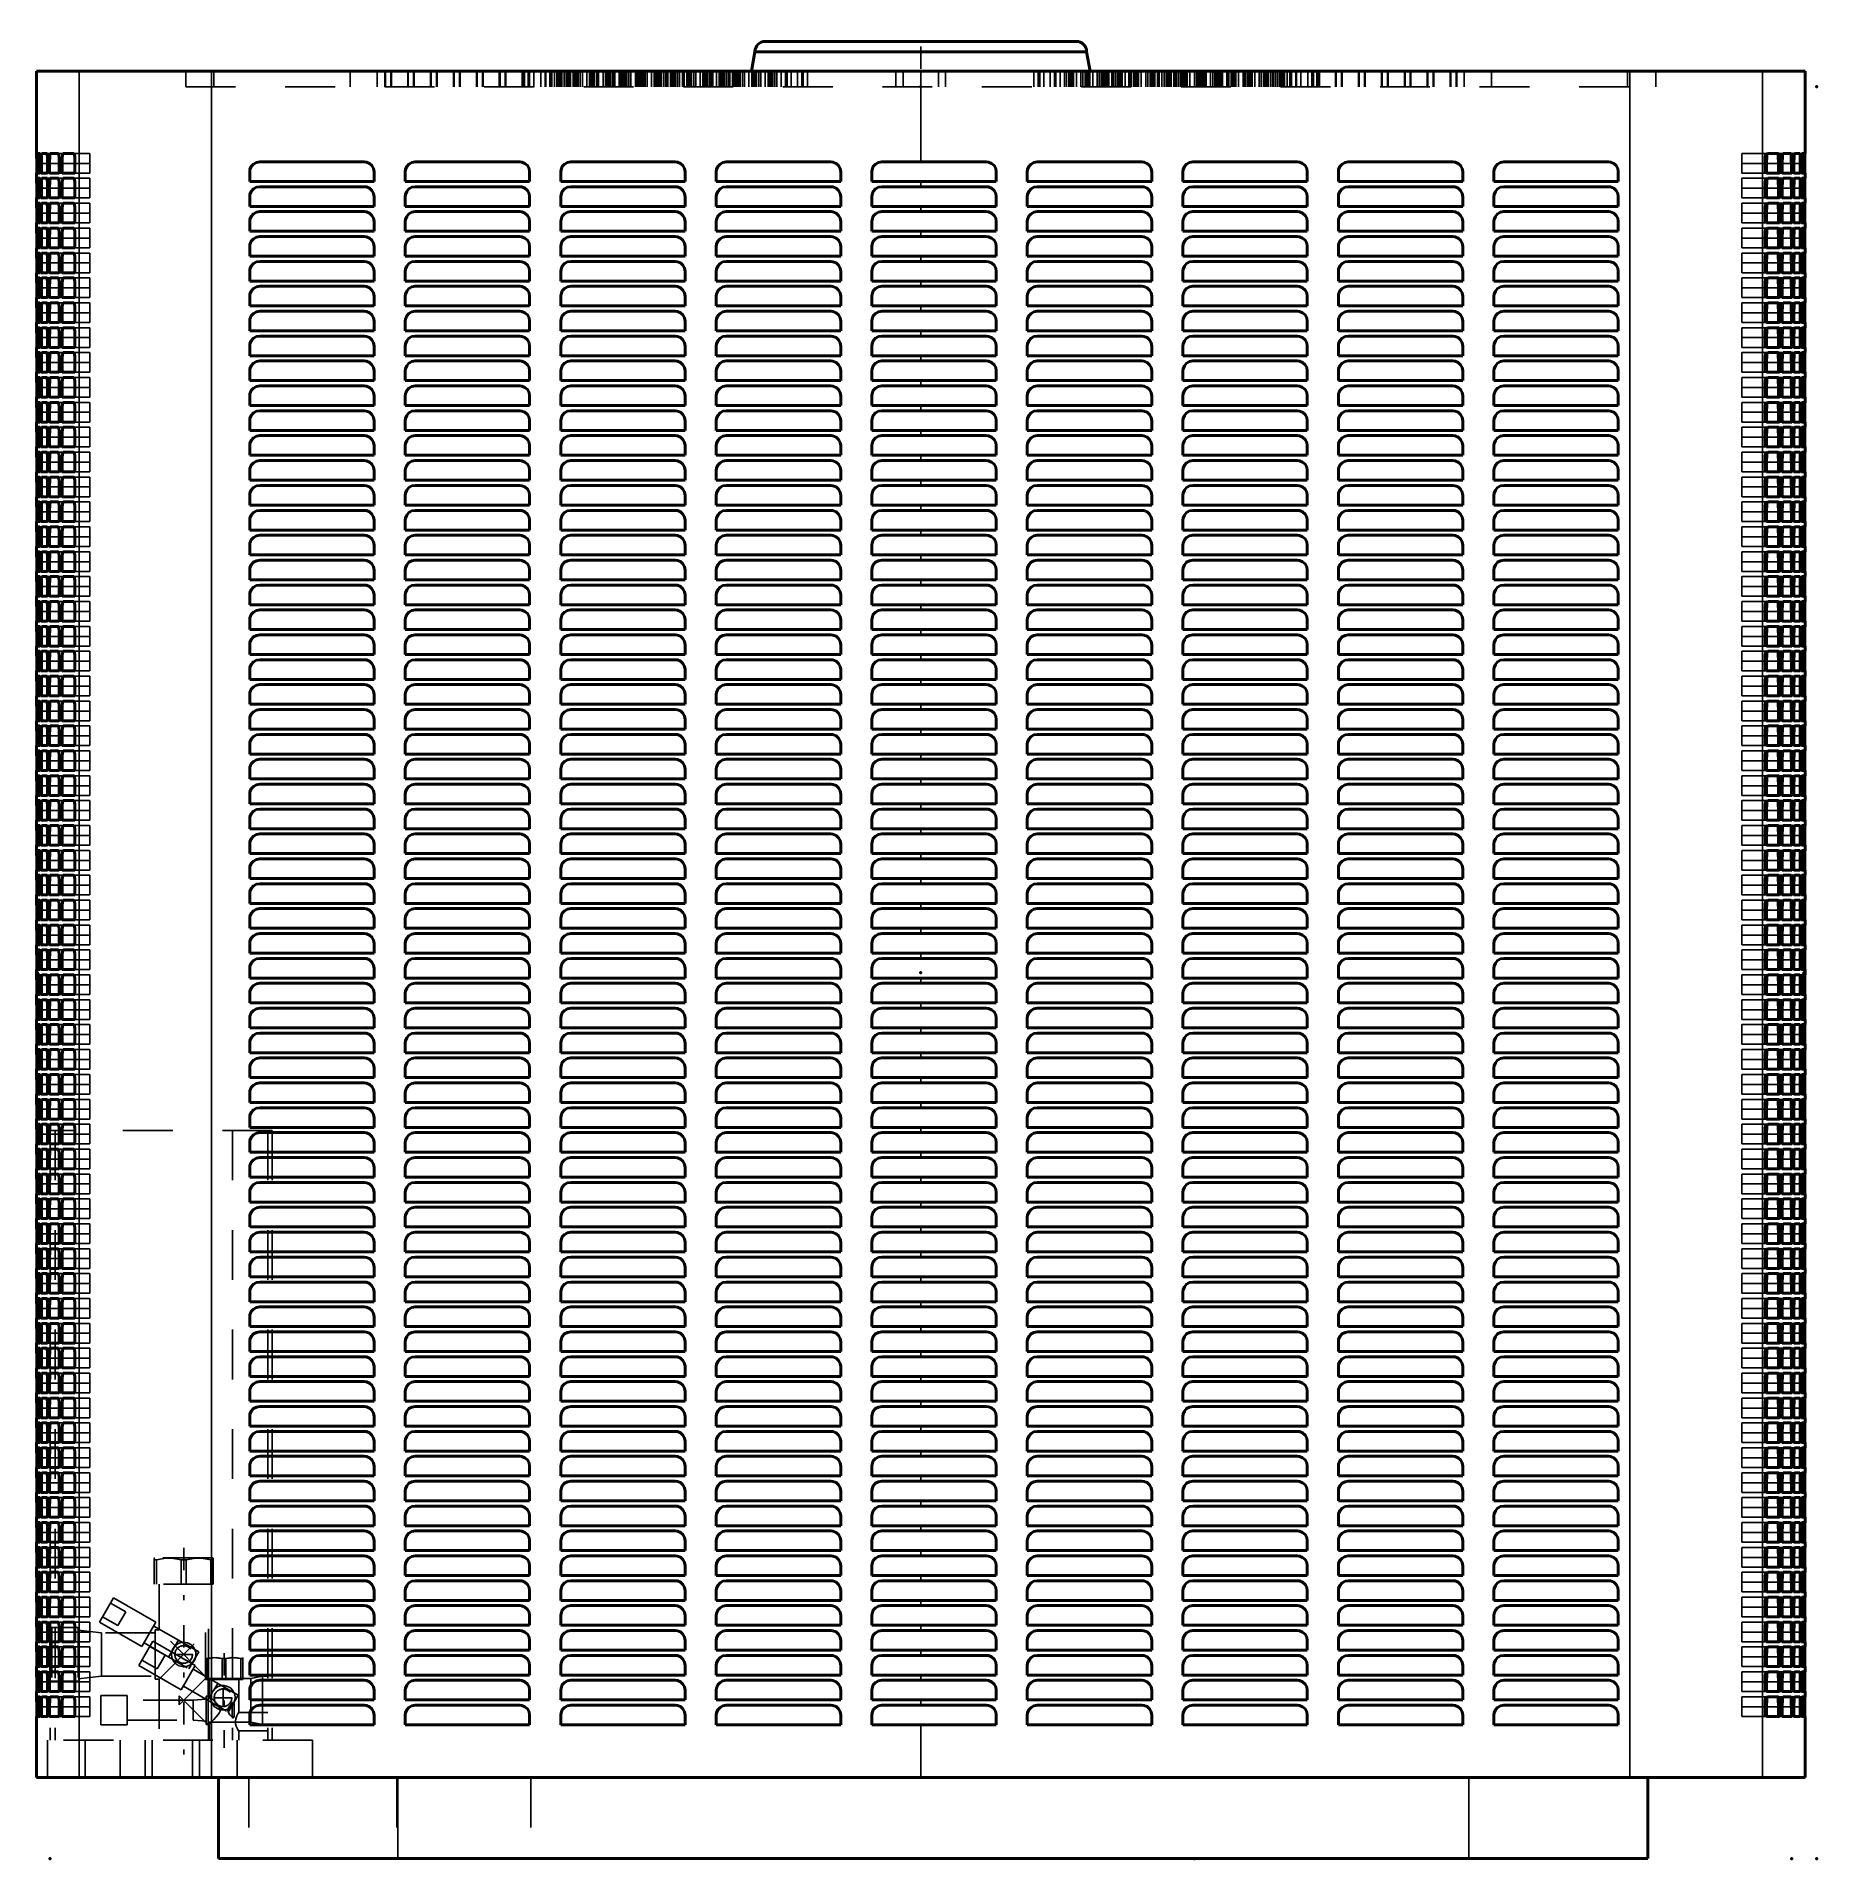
# Model space of a CAD drawing. Header units: inches. Extents: x -0.3 to 35.5, y 0 to 36.6.
import ezdxf

# ---------------------------------------------------------------- set-up
doc = ezdxf.new("R2010")
doc.units = ezdxf.units.IN
doc.header["$MEASUREMENT"] = 0
doc.linetypes.add('Center', pattern=[1.5, 0.45, -0.5, 0.05, -0.5])
doc.linetypes.add('Dashed', pattern=[2, 1, -1])
for name, color, linetype, lineweight in [('2d ConnectionPoints', 7, 'Continuous', 50), ('AM_0', 7, 'Continuous', 50), ('AM_4', 3, 'Continuous', 25), ('AM_7', 7, 'Center', 25), ('AM_9', 6, 'Dashed', 25)]:
    doc.layers.add(name, color=color, linetype=linetype, lineweight=lineweight)

msp = doc.modelspace()

# ---------------------------------------------------------------- linework, layer by layer
at = {"layer": '2d ConnectionPoints'}
for p in [(17.5, 35.588), (17.5, 35.588), (35.5, 35.588), (-0.25, 17.794), (17.5, 17.794), (17.5, 17.794), (35.25, 17.794), (2.6, 3.179), (0, 0), (0, 0), (23, 0), (35, 0), (35, 0), (35.5, 0)]:
    msp.add_point(p, dxfattribs=at)
at = {"layer": 'AM_0'}
for p, q in [((14.168, 36.293), (14.098, 35.9)), ((14.168, 36.293), (20.832, 36.293)), ((14.375, 36.5), (20.625, 36.5)), ((20.902, 35.9), (20.832, 36.293)), ((-0.27, 35.9), (35.27, 35.9)), ((-0.27, 35.9), (-0.27, 34.25)), ((35.27, 35.9), (35.27, 34.25)), ((-0.267, 34.25), (-0.27, 34.25)), ((-0.265, 33.855), (-0.265, 34.05)), ((-0.258, 34.05), (-0.258, 33.855)), ((-0.203, 34.25), (-0.255, 34.25)), ((-0.196, 33.855), (-0.196, 34.05)), ((-0.173, 34.05), (-0.173, 33.855)), ((-0.057, 34.25), (-0.164, 34.25)), ((-0.045, 33.855), (-0.045, 34.05)), ((-0.005, 34.05), (-0.005, 33.855)), ((0.171, 34.25), (0.008, 34.25)), ((0.188, 33.855), (0.188, 34.05)), ((0.245, 34.05), (0.245, 33.855)), ((0.482, 34.25), (0.264, 34.25)), ((0.505, 33.855), (0.505, 34.05)), ((6.316, 34.081), (4.216, 34.081)), ((9.441, 34.081), (7.341, 34.081)), ((12.566, 34.081), (10.466, 34.081)), ((15.691, 34.081), (13.591, 34.081)), ((18.816, 34.081), (16.716, 34.081)), ((21.941, 34.081), (19.841, 34.081)), ((25.066, 34.081), (22.966, 34.081)), ((28.191, 34.081), (26.091, 34.081)), ((31.316, 34.081), (29.216, 34.081)), ((34.495, 34.05), (34.495, 33.855)), ((34.736, 34.25), (34.518, 34.25)), ((34.755, 33.855), (34.755, 34.05)), ((34.812, 34.05), (34.812, 33.855)), ((34.992, 34.25), (34.829, 34.25)), ((35.005, 33.855), (35.005, 34.05)), ((35.045, 34.05), (35.045, 33.855)), ((35.164, 34.25), (35.057, 34.25)), ((35.173, 33.855), (35.173, 34.05)), ((35.196, 34.05), (35.196, 33.855)), ((35.255, 34.25), (35.203, 34.25)), ((35.258, 33.855), (35.258, 34.05)), ((35.265, 34.05), (35.265, 33.855)), ((35.27, 34.25), (35.267, 34.25)), ((-0.27, 33.855), (-0.265, 33.855)), ((-0.27, 33.855), (-0.27, 33.75)), ((-0.267, 33.75), (-0.27, 33.75)), ((-0.258, 33.855), (-0.196, 33.855)), ((-0.203, 33.75), (-0.255, 33.75)), ((-0.173, 33.855), (-0.045, 33.855)), ((-0.057, 33.75), (-0.164, 33.75)), ((-0.005, 33.855), (0.188, 33.855)), ((0.171, 33.75), (0.008, 33.75)), ((0.245, 33.855), (0.505, 33.855)), ((0.482, 33.75), (0.264, 33.75)), ((4.016, 33.881), (4.016, 33.686)), ((4.016, 33.686), (6.516, 33.686)), ((6.516, 33.686), (6.516, 33.881)), ((7.141, 33.881), (7.141, 33.686)), ((7.141, 33.686), (9.641, 33.686)), ((9.641, 33.686), (9.641, 33.881)), ((10.266, 33.881), (10.266, 33.686)), ((10.266, 33.686), (12.766, 33.686)), ((12.766, 33.686), (12.766, 33.881)), ((13.391, 33.881), (13.391, 33.686)), ((13.391, 33.686), (15.891, 33.686)), ((15.891, 33.686), (15.891, 33.881)), ((16.516, 33.881), (16.516, 33.686)), ((16.516, 33.686), (19.016, 33.686)), ((19.016, 33.686), (19.016, 33.881)), ((19.641, 33.881), (19.641, 33.686)), ((19.641, 33.686), (22.141, 33.686)), ((22.141, 33.686), (22.141, 33.881)), ((22.766, 33.881), (22.766, 33.686)), ((22.766, 33.686), (25.266, 33.686)), ((25.266, 33.686), (25.266, 33.881)), ((25.891, 33.881), (25.891, 33.686)), ((25.891, 33.686), (28.391, 33.686)), ((28.391, 33.686), (28.391, 33.881)), ((29.016, 33.881), (29.016, 33.686)), ((29.016, 33.686), (31.516, 33.686)), ((31.516, 33.686), (31.516, 33.881)), ((34.495, 33.855), (34.755, 33.855)), ((34.736, 33.75), (34.518, 33.75)), ((34.812, 33.855), (35.005, 33.855)), ((34.992, 33.75), (34.829, 33.75)), ((35.045, 33.855), (35.173, 33.855)), ((35.164, 33.75), (35.057, 33.75)), ((35.196, 33.855), (35.258, 33.855)), ((35.255, 33.75), (35.203, 33.75)), ((35.265, 33.855), (35.27, 33.855)), ((35.27, 33.75), (35.267, 33.75)), ((35.27, 33.855), (35.27, 33.75)), ((-0.27, 33.355), (-0.265, 33.355)), ((-0.27, 33.355), (-0.27, 33.25)), ((-0.265, 33.355), (-0.265, 33.55)), ((-0.258, 33.55), (-0.258, 33.355)), ((-0.258, 33.355), (-0.196, 33.355)), ((-0.196, 33.355), (-0.196, 33.55)), ((-0.173, 33.55), (-0.173, 33.355)), ((-0.173, 33.355), (-0.045, 33.355)), ((-0.045, 33.355), (-0.045, 33.55)), ((-0.005, 33.55), (-0.005, 33.355)), ((-0.005, 33.355), (0.188, 33.355)), ((0.188, 33.355), (0.188, 33.55)), ((0.245, 33.55), (0.245, 33.355)), ((0.245, 33.355), (0.505, 33.355)), ((0.505, 33.355), (0.505, 33.55)), ((4.016, 33.381), (4.016, 33.186)), ((6.316, 33.581), (4.216, 33.581)), ((6.516, 33.186), (6.516, 33.381)), ((7.141, 33.381), (7.141, 33.186)), ((9.441, 33.581), (7.341, 33.581)), ((9.641, 33.186), (9.641, 33.381)), ((10.266, 33.381), (10.266, 33.186)), ((12.566, 33.581), (10.466, 33.581)), ((12.766, 33.186), (12.766, 33.381)), ((13.391, 33.381), (13.391, 33.186)), ((15.691, 33.581), (13.591, 33.581)), ((15.891, 33.186), (15.891, 33.381)), ((16.516, 33.381), (16.516, 33.186)), ((18.816, 33.581), (16.716, 33.581)), ((19.016, 33.186), (19.016, 33.381)), ((19.641, 33.381), (19.641, 33.186)), ((21.941, 33.581), (19.841, 33.581)), ((22.141, 33.186), (22.141, 33.381)), ((22.766, 33.381), (22.766, 33.186)), ((25.066, 33.581), (22.966, 33.581)), ((25.266, 33.186), (25.266, 33.381)), ((25.891, 33.381), (25.891, 33.186)), ((28.191, 33.581), (26.091, 33.581)), ((28.391, 33.186), (28.391, 33.381)), ((29.016, 33.381), (29.016, 33.186)), ((31.316, 33.581), (29.216, 33.581)), ((31.516, 33.186), (31.516, 33.381)), ((34.495, 33.55), (34.495, 33.355)), ((34.495, 33.355), (34.755, 33.355)), ((34.755, 33.355), (34.755, 33.55)), ((34.812, 33.55), (34.812, 33.355)), ((34.812, 33.355), (35.005, 33.355)), ((35.005, 33.355), (35.005, 33.55)), ((35.045, 33.55), (35.045, 33.355)), ((35.045, 33.355), (35.173, 33.355)), ((35.173, 33.355), (35.173, 33.55)), ((35.196, 33.55), (35.196, 33.355)), ((35.196, 33.355), (35.258, 33.355)), ((35.258, 33.355), (35.258, 33.55)), ((35.265, 33.55), (35.265, 33.355)), ((35.265, 33.355), (35.27, 33.355)), ((35.27, 33.355), (35.27, 33.25)), ((-0.267, 33.25), (-0.27, 33.25)), ((-0.265, 32.855), (-0.265, 33.05)), ((-0.258, 33.05), (-0.258, 32.855)), ((-0.203, 33.25), (-0.255, 33.25)), ((-0.196, 32.855), (-0.196, 33.05)), ((-0.173, 33.05), (-0.173, 32.855)), ((-0.057, 33.25), (-0.164, 33.25)), ((-0.045, 32.855), (-0.045, 33.05)), ((-0.005, 33.05), (-0.005, 32.855)), ((0.171, 33.25), (0.008, 33.25)), ((0.188, 32.855), (0.188, 33.05)), ((0.245, 33.05), (0.245, 32.855)), ((0.482, 33.25), (0.264, 33.25)), ((0.505, 32.855), (0.505, 33.05)), ((4.016, 33.186), (6.516, 33.186)), ((6.316, 33.081), (4.216, 33.081)), ((7.141, 33.186), (9.641, 33.186)), ((9.441, 33.081), (7.341, 33.081)), ((10.266, 33.186), (12.766, 33.186)), ((12.566, 33.081), (10.466, 33.081)), ((13.391, 33.186), (15.891, 33.186)), ((15.691, 33.081), (13.591, 33.081)), ((16.516, 33.186), (19.016, 33.186)), ((18.816, 33.081), (16.716, 33.081)), ((19.641, 33.186), (22.141, 33.186)), ((21.941, 33.081), (19.841, 33.081)), ((22.766, 33.186), (25.266, 33.186)), ((25.066, 33.081), (22.966, 33.081)), ((25.891, 33.186), (28.391, 33.186)), ((28.191, 33.081), (26.091, 33.081)), ((29.016, 33.186), (31.516, 33.186)), ((31.316, 33.081), (29.216, 33.081)), ((34.495, 33.05), (34.495, 32.855)), ((34.736, 33.25), (34.518, 33.25)), ((34.755, 32.855), (34.755, 33.05)), ((34.812, 33.05), (34.812, 32.855)), ((34.992, 33.25), (34.829, 33.25)), ((35.005, 32.855), (35.005, 33.05)), ((35.045, 33.05), (35.045, 32.855)), ((35.164, 33.25), (35.057, 33.25)), ((35.173, 32.855), (35.173, 33.05)), ((35.196, 33.05), (35.196, 32.855)), ((35.255, 33.25), (35.203, 33.25)), ((35.258, 32.855), (35.258, 33.05)), ((35.265, 33.05), (35.265, 32.855)), ((35.27, 33.25), (35.267, 33.25)), ((-0.27, 32.855), (-0.265, 32.855)), ((-0.27, 32.855), (-0.27, 32.75)), ((-0.267, 32.75), (-0.27, 32.75)), ((-0.258, 32.855), (-0.196, 32.855)), ((-0.203, 32.75), (-0.255, 32.75)), ((-0.173, 32.855), (-0.045, 32.855)), ((-0.057, 32.75), (-0.164, 32.75)), ((-0.005, 32.855), (0.188, 32.855)), ((0.171, 32.75), (0.008, 32.75)), ((0.245, 32.855), (0.505, 32.855)), ((0.482, 32.75), (0.264, 32.75)), ((4.016, 32.881), (4.016, 32.686)), ((4.016, 32.686), (6.516, 32.686)), ((6.316, 32.581), (4.216, 32.581)), ((6.516, 32.686), (6.516, 32.881)), ((7.141, 32.881), (7.141, 32.686)), ((7.141, 32.686), (9.641, 32.686)), ((9.441, 32.581), (7.341, 32.581)), ((9.641, 32.686), (9.641, 32.881)), ((10.266, 32.881), (10.266, 32.686)), ((10.266, 32.686), (12.766, 32.686)), ((12.566, 32.581), (10.466, 32.581)), ((12.766, 32.686), (12.766, 32.881)), ((13.391, 32.881), (13.391, 32.686)), ((13.391, 32.686), (15.891, 32.686)), ((15.691, 32.581), (13.591, 32.581)), ((15.891, 32.686), (15.891, 32.881)), ((16.516, 32.881), (16.516, 32.686)), ((16.516, 32.686), (19.016, 32.686)), ((18.816, 32.581), (16.716, 32.581)), ((19.016, 32.686), (19.016, 32.881)), ((19.641, 32.881), (19.641, 32.686)), ((19.641, 32.686), (22.141, 32.686)), ((21.941, 32.581), (19.841, 32.581)), ((22.141, 32.686), (22.141, 32.881)), ((22.766, 32.881), (22.766, 32.686)), ((22.766, 32.686), (25.266, 32.686)), ((25.066, 32.581), (22.966, 32.581)), ((25.266, 32.686), (25.266, 32.881)), ((25.891, 32.881), (25.891, 32.686)), ((25.891, 32.686), (28.391, 32.686)), ((28.191, 32.581), (26.091, 32.581)), ((28.391, 32.686), (28.391, 32.881)), ((29.016, 32.881), (29.016, 32.686)), ((29.016, 32.686), (31.516, 32.686)), ((31.316, 32.581), (29.216, 32.581)), ((31.516, 32.686), (31.516, 32.881)), ((34.495, 32.855), (34.755, 32.855)), ((34.736, 32.75), (34.518, 32.75)), ((34.812, 32.855), (35.005, 32.855)), ((34.992, 32.75), (34.829, 32.75)), ((35.045, 32.855), (35.173, 32.855)), ((35.164, 32.75), (35.057, 32.75)), ((35.196, 32.855), (35.258, 32.855)), ((35.255, 32.75), (35.203, 32.75)), ((35.265, 32.855), (35.27, 32.855)), ((35.27, 32.75), (35.267, 32.75)), ((35.27, 32.855), (35.27, 32.75)), ((-0.27, 32.355), (-0.265, 32.355)), ((-0.27, 32.355), (-0.27, 32.25)), ((-0.267, 32.25), (-0.27, 32.25)), ((-0.265, 32.355), (-0.265, 32.55)), ((-0.258, 32.55), (-0.258, 32.355)), ((-0.258, 32.355), (-0.196, 32.355)), ((-0.203, 32.25), (-0.255, 32.25)), ((-0.196, 32.355), (-0.196, 32.55)), ((-0.173, 32.55), (-0.173, 32.355)), ((-0.173, 32.355), (-0.045, 32.355)), ((-0.057, 32.25), (-0.164, 32.25)), ((-0.045, 32.355), (-0.045, 32.55)), ((-0.005, 32.55), (-0.005, 32.355)), ((-0.005, 32.355), (0.188, 32.355)), ((0.171, 32.25), (0.008, 32.25)), ((0.188, 32.355), (0.188, 32.55)), ((0.245, 32.55), (0.245, 32.355)), ((0.245, 32.355), (0.505, 32.355)), ((0.482, 32.25), (0.264, 32.25)), ((0.505, 32.355), (0.505, 32.55)), ((4.016, 32.381), (4.016, 32.186)), ((6.516, 32.186), (6.516, 32.381)), ((7.141, 32.381), (7.141, 32.186)), ((9.641, 32.186), (9.641, 32.381)), ((10.266, 32.381), (10.266, 32.186)), ((12.766, 32.186), (12.766, 32.381)), ((13.391, 32.381), (13.391, 32.186)), ((15.891, 32.186), (15.891, 32.381)), ((16.516, 32.381), (16.516, 32.186)), ((19.016, 32.186), (19.016, 32.381)), ((19.641, 32.381), (19.641, 32.186)), ((22.141, 32.186), (22.141, 32.381)), ((22.766, 32.381), (22.766, 32.186)), ((25.266, 32.186), (25.266, 32.381)), ((25.891, 32.381), (25.891, 32.186)), ((28.391, 32.186), (28.391, 32.381)), ((29.016, 32.381), (29.016, 32.186)), ((31.516, 32.186), (31.516, 32.381)), ((34.495, 32.55), (34.495, 32.355)), ((34.495, 32.355), (34.755, 32.355)), ((34.736, 32.25), (34.518, 32.25)), ((34.755, 32.355), (34.755, 32.55)), ((34.812, 32.55), (34.812, 32.355)), ((34.812, 32.355), (35.005, 32.355)), ((34.992, 32.25), (34.829, 32.25)), ((35.005, 32.355), (35.005, 32.55)), ((35.045, 32.55), (35.045, 32.355)), ((35.045, 32.355), (35.173, 32.355)), ((35.164, 32.25), (35.057, 32.25)), ((35.173, 32.355), (35.173, 32.55)), ((35.196, 32.55), (35.196, 32.355)), ((35.196, 32.355), (35.258, 32.355)), ((35.255, 32.25), (35.203, 32.25)), ((35.258, 32.355), (35.258, 32.55)), ((35.265, 32.55), (35.265, 32.355)), ((35.265, 32.355), (35.27, 32.355)), ((35.27, 32.25), (35.267, 32.25)), ((35.27, 32.355), (35.27, 32.25)), ((-0.27, 31.855), (-0.265, 31.855)), ((-0.27, 31.855), (-0.27, 31.75)), ((-0.265, 31.855), (-0.265, 32.05)), ((-0.258, 32.05), (-0.258, 31.855)), ((-0.258, 31.855), (-0.196, 31.855)), ((-0.196, 31.855), (-0.196, 32.05)), ((-0.173, 32.05), (-0.173, 31.855)), ((-0.173, 31.855), (-0.045, 31.855)), ((-0.045, 31.855), (-0.045, 32.05)), ((-0.005, 32.05), (-0.005, 31.855)), ((-0.005, 31.855), (0.188, 31.855)), ((0.188, 31.855), (0.188, 32.05)), ((0.245, 32.05), (0.245, 31.855)), ((0.245, 31.855), (0.505, 31.855)), ((0.505, 31.855), (0.505, 32.05)), ((4.016, 32.186), (6.516, 32.186)), ((4.016, 31.881), (4.016, 31.686)), ((6.316, 32.081), (4.216, 32.081)), ((6.516, 31.686), (6.516, 31.881)), ((7.141, 32.186), (9.641, 32.186)), ((7.141, 31.881), (7.141, 31.686)), ((9.441, 32.081), (7.341, 32.081)), ((9.641, 31.686), (9.641, 31.881)), ((10.266, 32.186), (12.766, 32.186)), ((10.266, 31.881), (10.266, 31.686)), ((12.566, 32.081), (10.466, 32.081)), ((12.766, 31.686), (12.766, 31.881)), ((13.391, 32.186), (15.891, 32.186)), ((13.391, 31.881), (13.391, 31.686)), ((15.691, 32.081), (13.591, 32.081)), ((15.891, 31.686), (15.891, 31.881)), ((16.516, 32.186), (19.016, 32.186)), ((16.516, 31.881), (16.516, 31.686)), ((18.816, 32.081), (16.716, 32.081)), ((19.016, 31.686), (19.016, 31.881)), ((19.641, 32.186), (22.141, 32.186)), ((19.641, 31.881), (19.641, 31.686)), ((21.941, 32.081), (19.841, 32.081)), ((22.141, 31.686), (22.141, 31.881)), ((22.766, 32.186), (25.266, 32.186)), ((22.766, 31.881), (22.766, 31.686)), ((25.066, 32.081), (22.966, 32.081)), ((25.266, 31.686), (25.266, 31.881)), ((25.891, 32.186), (28.391, 32.186)), ((25.891, 31.881), (25.891, 31.686)), ((28.191, 32.081), (26.091, 32.081)), ((28.391, 31.686), (28.391, 31.881)), ((29.016, 32.186), (31.516, 32.186)), ((29.016, 31.881), (29.016, 31.686)), ((31.316, 32.081), (29.216, 32.081)), ((31.516, 31.686), (31.516, 31.881)), ((34.495, 32.05), (34.495, 31.855)), ((34.495, 31.855), (34.755, 31.855)), ((34.755, 31.855), (34.755, 32.05)), ((34.812, 32.05), (34.812, 31.855)), ((34.812, 31.855), (35.005, 31.855)), ((35.005, 31.855), (35.005, 32.05)), ((35.045, 32.05), (35.045, 31.855)), ((35.045, 31.855), (35.173, 31.855)), ((35.173, 31.855), (35.173, 32.05)), ((35.196, 32.05), (35.196, 31.855)), ((35.196, 31.855), (35.258, 31.855)), ((35.258, 31.855), (35.258, 32.05)), ((35.265, 32.05), (35.265, 31.855)), ((35.265, 31.855), (35.27, 31.855)), ((35.27, 31.855), (35.27, 31.75)), ((-0.267, 31.75), (-0.27, 31.75)), ((-0.265, 31.355), (-0.265, 31.55)), ((-0.258, 31.55), (-0.258, 31.355)), ((-0.203, 31.75), (-0.255, 31.75)), ((-0.196, 31.355), (-0.196, 31.55)), ((-0.173, 31.55), (-0.173, 31.355)), ((-0.057, 31.75), (-0.164, 31.75)), ((-0.045, 31.355), (-0.045, 31.55)), ((-0.005, 31.55), (-0.005, 31.355)), ((0.171, 31.75), (0.008, 31.75)), ((0.188, 31.355), (0.188, 31.55)), ((0.245, 31.55), (0.245, 31.355)), ((0.482, 31.75), (0.264, 31.75)), ((0.505, 31.355), (0.505, 31.55)), ((4.016, 31.686), (6.516, 31.686)), ((6.316, 31.581), (4.216, 31.581)), ((7.141, 31.686), (9.641, 31.686)), ((9.441, 31.581), (7.341, 31.581)), ((10.266, 31.686), (12.766, 31.686)), ((12.566, 31.581), (10.466, 31.581)), ((13.391, 31.686), (15.891, 31.686)), ((15.691, 31.581), (13.591, 31.581)), ((16.516, 31.686), (19.016, 31.686)), ((18.816, 31.581), (16.716, 31.581)), ((19.641, 31.686), (22.141, 31.686)), ((21.941, 31.581), (19.841, 31.581)), ((22.766, 31.686), (25.266, 31.686)), ((25.066, 31.581), (22.966, 31.581)), ((25.891, 31.686), (28.391, 31.686)), ((28.191, 31.581), (26.091, 31.581)), ((29.016, 31.686), (31.516, 31.686)), ((31.316, 31.581), (29.216, 31.581)), ((34.495, 31.55), (34.495, 31.355)), ((34.736, 31.75), (34.518, 31.75)), ((34.755, 31.355), (34.755, 31.55)), ((34.812, 31.55), (34.812, 31.355)), ((34.992, 31.75), (34.829, 31.75)), ((35.005, 31.355), (35.005, 31.55)), ((35.045, 31.55), (35.045, 31.355)), ((35.164, 31.75), (35.057, 31.75)), ((35.173, 31.355), (35.173, 31.55)), ((35.196, 31.55), (35.196, 31.355)), ((35.255, 31.75), (35.203, 31.75)), ((35.258, 31.355), (35.258, 31.55)), ((35.265, 31.55), (35.265, 31.355)), ((35.27, 31.75), (35.267, 31.75)), ((-0.27, 31.355), (-0.265, 31.355)), ((-0.27, 31.355), (-0.27, 31.25)), ((-0.267, 31.25), (-0.27, 31.25)), ((-0.258, 31.355), (-0.196, 31.355)), ((-0.203, 31.25), (-0.255, 31.25)), ((-0.173, 31.355), (-0.045, 31.355)), ((-0.057, 31.25), (-0.164, 31.25)), ((-0.005, 31.355), (0.188, 31.355)), ((0.171, 31.25), (0.008, 31.25)), ((0.245, 31.355), (0.505, 31.355)), ((0.482, 31.25), (0.264, 31.25)), ((4.016, 31.381), (4.016, 31.186)), ((4.016, 31.186), (6.516, 31.186)), ((6.516, 31.186), (6.516, 31.381)), ((7.141, 31.381), (7.141, 31.186)), ((7.141, 31.186), (9.641, 31.186)), ((9.641, 31.186), (9.641, 31.381)), ((10.266, 31.381), (10.266, 31.186)), ((10.266, 31.186), (12.766, 31.186)), ((12.766, 31.186), (12.766, 31.381)), ((13.391, 31.381), (13.391, 31.186)), ((13.391, 31.186), (15.891, 31.186)), ((15.891, 31.186), (15.891, 31.381)), ((16.516, 31.381), (16.516, 31.186)), ((16.516, 31.186), (19.016, 31.186)), ((19.016, 31.186), (19.016, 31.381)), ((19.641, 31.381), (19.641, 31.186)), ((19.641, 31.186), (22.141, 31.186)), ((22.141, 31.186), (22.141, 31.381)), ((22.766, 31.381), (22.766, 31.186)), ((22.766, 31.186), (25.266, 31.186)), ((25.266, 31.186), (25.266, 31.381)), ((25.891, 31.381), (25.891, 31.186)), ((25.891, 31.186), (28.391, 31.186)), ((28.391, 31.186), (28.391, 31.381)), ((29.016, 31.381), (29.016, 31.186)), ((29.016, 31.186), (31.516, 31.186)), ((31.516, 31.186), (31.516, 31.381)), ((34.495, 31.355), (34.755, 31.355)), ((34.736, 31.25), (34.518, 31.25)), ((34.812, 31.355), (35.005, 31.355)), ((34.992, 31.25), (34.829, 31.25)), ((35.045, 31.355), (35.173, 31.355)), ((35.164, 31.25), (35.057, 31.25)), ((35.196, 31.355), (35.258, 31.355)), ((35.255, 31.25), (35.203, 31.25)), ((35.265, 31.355), (35.27, 31.355)), ((35.27, 31.25), (35.267, 31.25)), ((35.27, 31.355), (35.27, 31.25)), ((-0.27, 30.855), (-0.265, 30.855)), ((-0.27, 30.855), (-0.27, 30.75)), ((-0.267, 30.75), (-0.27, 30.75)), ((-0.265, 30.855), (-0.265, 31.05)), ((-0.258, 31.05), (-0.258, 30.855)), ((-0.258, 30.855), (-0.196, 30.855)), ((-0.203, 30.75), (-0.255, 30.75)), ((-0.196, 30.855), (-0.196, 31.05)), ((-0.173, 31.05), (-0.173, 30.855)), ((-0.173, 30.855), (-0.045, 30.855)), ((-0.057, 30.75), (-0.164, 30.75)), ((-0.045, 30.855), (-0.045, 31.05)), ((-0.005, 31.05), (-0.005, 30.855)), ((-0.005, 30.855), (0.188, 30.855)), ((0.171, 30.75), (0.008, 30.75)), ((0.188, 30.855), (0.188, 31.05)), ((0.245, 31.05), (0.245, 30.855)), ((0.245, 30.855), (0.505, 30.855)), ((0.482, 30.75), (0.264, 30.75)), ((0.505, 30.855), (0.505, 31.05)), ((4.016, 30.881), (4.016, 30.686)), ((6.316, 31.081), (4.216, 31.081)), ((6.516, 30.686), (6.516, 30.881)), ((7.141, 30.881), (7.141, 30.686)), ((9.441, 31.081), (7.341, 31.081)), ((9.641, 30.686), (9.641, 30.881)), ((10.266, 30.881), (10.266, 30.686)), ((12.566, 31.081), (10.466, 31.081)), ((12.766, 30.686), (12.766, 30.881)), ((13.391, 30.881), (13.391, 30.686)), ((15.691, 31.081), (13.591, 31.081)), ((15.891, 30.686), (15.891, 30.881)), ((16.516, 30.881), (16.516, 30.686)), ((18.816, 31.081), (16.716, 31.081)), ((19.016, 30.686), (19.016, 30.881)), ((19.641, 30.881), (19.641, 30.686)), ((21.941, 31.081), (19.841, 31.081)), ((22.141, 30.686), (22.141, 30.881)), ((22.766, 30.881), (22.766, 30.686)), ((25.066, 31.081), (22.966, 31.081)), ((25.266, 30.686), (25.266, 30.881)), ((25.891, 30.881), (25.891, 30.686)), ((28.191, 31.081), (26.091, 31.081)), ((28.391, 30.686), (28.391, 30.881)), ((29.016, 30.881), (29.016, 30.686)), ((31.316, 31.081), (29.216, 31.081)), ((31.516, 30.686), (31.516, 30.881)), ((34.495, 31.05), (34.495, 30.855)), ((34.495, 30.855), (34.755, 30.855)), ((34.736, 30.75), (34.518, 30.75)), ((34.755, 30.855), (34.755, 31.05)), ((34.812, 31.05), (34.812, 30.855)), ((34.812, 30.855), (35.005, 30.855)), ((34.992, 30.75), (34.829, 30.75)), ((35.005, 30.855), (35.005, 31.05)), ((35.045, 31.05), (35.045, 30.855)), ((35.045, 30.855), (35.173, 30.855)), ((35.164, 30.75), (35.057, 30.75)), ((35.173, 30.855), (35.173, 31.05)), ((35.196, 31.05), (35.196, 30.855)), ((35.196, 30.855), (35.258, 30.855)), ((35.255, 30.75), (35.203, 30.75)), ((35.258, 30.855), (35.258, 31.05)), ((35.265, 31.05), (35.265, 30.855)), ((35.265, 30.855), (35.27, 30.855)), ((35.27, 30.75), (35.267, 30.75)), ((35.27, 30.855), (35.27, 30.75)), ((-0.265, 30.355), (-0.265, 30.55)), ((-0.258, 30.55), (-0.258, 30.355)), ((-0.196, 30.355), (-0.196, 30.55)), ((-0.173, 30.55), (-0.173, 30.355)), ((-0.045, 30.355), (-0.045, 30.55)), ((-0.005, 30.55), (-0.005, 30.355)), ((0.188, 30.355), (0.188, 30.55)), ((0.245, 30.55), (0.245, 30.355)), ((0.505, 30.355), (0.505, 30.55)), ((4.016, 30.686), (6.516, 30.686)), ((4.016, 30.381), (4.016, 30.186)), ((6.316, 30.581), (4.216, 30.581)), ((6.516, 30.186), (6.516, 30.381)), ((7.141, 30.686), (9.641, 30.686)), ((7.141, 30.381), (7.141, 30.186)), ((9.441, 30.581), (7.341, 30.581)), ((9.641, 30.186), (9.641, 30.381)), ((10.266, 30.686), (12.766, 30.686)), ((10.266, 30.381), (10.266, 30.186)), ((12.566, 30.581), (10.466, 30.581)), ((12.766, 30.186), (12.766, 30.381)), ((13.391, 30.686), (15.891, 30.686)), ((13.391, 30.381), (13.391, 30.186)), ((15.691, 30.581), (13.591, 30.581)), ((15.891, 30.186), (15.891, 30.381)), ((16.516, 30.686), (19.016, 30.686)), ((16.516, 30.381), (16.516, 30.186)), ((18.816, 30.581), (16.716, 30.581)), ((19.016, 30.186), (19.016, 30.381)), ((19.641, 30.686), (22.141, 30.686)), ((19.641, 30.381), (19.641, 30.186)), ((21.941, 30.581), (19.841, 30.581)), ((22.141, 30.186), (22.141, 30.381)), ((22.766, 30.686), (25.266, 30.686)), ((22.766, 30.381), (22.766, 30.186)), ((25.066, 30.581), (22.966, 30.581)), ((25.266, 30.186), (25.266, 30.381)), ((25.891, 30.686), (28.391, 30.686)), ((25.891, 30.381), (25.891, 30.186)), ((28.191, 30.581), (26.091, 30.581)), ((28.391, 30.186), (28.391, 30.381)), ((29.016, 30.686), (31.516, 30.686)), ((29.016, 30.381), (29.016, 30.186)), ((31.316, 30.581), (29.216, 30.581)), ((31.516, 30.186), (31.516, 30.381)), ((34.495, 30.55), (34.495, 30.355)), ((34.755, 30.355), (34.755, 30.55)), ((34.812, 30.55), (34.812, 30.355)), ((35.005, 30.355), (35.005, 30.55)), ((35.045, 30.55), (35.045, 30.355)), ((35.173, 30.355), (35.173, 30.55)), ((35.196, 30.55), (35.196, 30.355)), ((35.258, 30.355), (35.258, 30.55)), ((35.265, 30.55), (35.265, 30.355)), ((-0.27, 30.355), (-0.265, 30.355)), ((-0.27, 30.355), (-0.27, 30.25)), ((-0.267, 30.25), (-0.27, 30.25)), ((-0.265, 29.855), (-0.265, 30.05)), ((-0.258, 30.355), (-0.196, 30.355)), ((-0.258, 30.05), (-0.258, 29.855)), ((-0.203, 30.25), (-0.255, 30.25)), ((-0.196, 29.855), (-0.196, 30.05)), ((-0.173, 30.355), (-0.045, 30.355)), ((-0.173, 30.05), (-0.173, 29.855)), ((-0.057, 30.25), (-0.164, 30.25)), ((-0.045, 29.855), (-0.045, 30.05)), ((-0.005, 30.355), (0.188, 30.355)), ((-0.005, 30.05), (-0.005, 29.855)), ((0.171, 30.25), (0.008, 30.25)), ((0.188, 29.855), (0.188, 30.05)), ((0.245, 30.355), (0.505, 30.355)), ((0.245, 30.05), (0.245, 29.855)), ((0.482, 30.25), (0.264, 30.25)), ((0.505, 29.855), (0.505, 30.05)), ((4.016, 30.186), (6.516, 30.186)), ((6.316, 30.081), (4.216, 30.081)), ((7.141, 30.186), (9.641, 30.186)), ((9.441, 30.081), (7.341, 30.081)), ((10.266, 30.186), (12.766, 30.186)), ((12.566, 30.081), (10.466, 30.081)), ((13.391, 30.186), (15.891, 30.186)), ((15.691, 30.081), (13.591, 30.081)), ((16.516, 30.186), (19.016, 30.186)), ((18.816, 30.081), (16.716, 30.081)), ((19.641, 30.186), (22.141, 30.186)), ((21.941, 30.081), (19.841, 30.081)), ((22.766, 30.186), (25.266, 30.186)), ((25.066, 30.081), (22.966, 30.081)), ((25.891, 30.186), (28.391, 30.186)), ((28.191, 30.081), (26.091, 30.081)), ((29.016, 30.186), (31.516, 30.186)), ((31.316, 30.081), (29.216, 30.081)), ((34.495, 30.355), (34.755, 30.355)), ((34.495, 30.05), (34.495, 29.855)), ((34.736, 30.25), (34.518, 30.25)), ((34.755, 29.855), (34.755, 30.05)), ((34.812, 30.355), (35.005, 30.355)), ((34.812, 30.05), (34.812, 29.855)), ((34.992, 30.25), (34.829, 30.25)), ((35.005, 29.855), (35.005, 30.05)), ((35.045, 30.355), (35.173, 30.355)), ((35.045, 30.05), (35.045, 29.855)), ((35.164, 30.25), (35.057, 30.25)), ((35.173, 29.855), (35.173, 30.05)), ((35.196, 30.355), (35.258, 30.355)), ((35.196, 30.05), (35.196, 29.855)), ((35.255, 30.25), (35.203, 30.25)), ((35.258, 29.855), (35.258, 30.05)), ((35.265, 30.355), (35.27, 30.355)), ((35.265, 30.05), (35.265, 29.855)), ((35.27, 30.25), (35.267, 30.25)), ((35.27, 30.355), (35.27, 30.25)), ((-0.27, 29.855), (-0.265, 29.855)), ((-0.27, 29.855), (-0.27, 29.75)), ((-0.267, 29.75), (-0.27, 29.75)), ((-0.258, 29.855), (-0.196, 29.855)), ((-0.203, 29.75), (-0.255, 29.75)), ((-0.173, 29.855), (-0.045, 29.855)), ((-0.057, 29.75), (-0.164, 29.75)), ((-0.005, 29.855), (0.188, 29.855)), ((0.171, 29.75), (0.008, 29.75)), ((0.245, 29.855), (0.505, 29.855)), ((0.482, 29.75), (0.264, 29.75)), ((4.016, 29.881), (4.016, 29.686)), ((4.016, 29.686), (6.516, 29.686)), ((6.516, 29.686), (6.516, 29.881)), ((7.141, 29.881), (7.141, 29.686)), ((7.141, 29.686), (9.641, 29.686)), ((9.641, 29.686), (9.641, 29.881)), ((10.266, 29.881), (10.266, 29.686)), ((10.266, 29.686), (12.766, 29.686)), ((12.766, 29.686), (12.766, 29.881)), ((13.391, 29.881), (13.391, 29.686)), ((13.391, 29.686), (15.891, 29.686)), ((15.891, 29.686), (15.891, 29.881)), ((16.516, 29.881), (16.516, 29.686)), ((16.516, 29.686), (19.016, 29.686)), ((19.016, 29.686), (19.016, 29.881)), ((19.641, 29.881), (19.641, 29.686)), ((19.641, 29.686), (22.141, 29.686)), ((22.141, 29.686), (22.141, 29.881)), ((22.766, 29.881), (22.766, 29.686)), ((22.766, 29.686), (25.266, 29.686)), ((25.266, 29.686), (25.266, 29.881)), ((25.891, 29.881), (25.891, 29.686)), ((25.891, 29.686), (28.391, 29.686)), ((28.391, 29.686), (28.391, 29.881)), ((29.016, 29.881), (29.016, 29.686)), ((29.016, 29.686), (31.516, 29.686)), ((31.516, 29.686), (31.516, 29.881)), ((34.495, 29.855), (34.755, 29.855)), ((34.736, 29.75), (34.518, 29.75)), ((34.812, 29.855), (35.005, 29.855)), ((34.992, 29.75), (34.829, 29.75)), ((35.045, 29.855), (35.173, 29.855)), ((35.164, 29.75), (35.057, 29.75)), ((35.196, 29.855), (35.258, 29.855)), ((35.255, 29.75), (35.203, 29.75)), ((35.265, 29.855), (35.27, 29.855)), ((35.27, 29.75), (35.267, 29.75)), ((35.27, 29.855), (35.27, 29.75)), ((-0.27, 29.355), (-0.265, 29.355)), ((-0.27, 29.355), (-0.27, 29.25)), ((-0.265, 29.355), (-0.265, 29.55)), ((-0.258, 29.55), (-0.258, 29.355)), ((-0.258, 29.355), (-0.196, 29.355)), ((-0.196, 29.355), (-0.196, 29.55)), ((-0.173, 29.55), (-0.173, 29.355)), ((-0.173, 29.355), (-0.045, 29.355)), ((-0.045, 29.355), (-0.045, 29.55)), ((-0.005, 29.55), (-0.005, 29.355)), ((-0.005, 29.355), (0.188, 29.355)), ((0.188, 29.355), (0.188, 29.55)), ((0.245, 29.55), (0.245, 29.355)), ((0.245, 29.355), (0.505, 29.355)), ((0.505, 29.355), (0.505, 29.55)), ((4.016, 29.381), (4.016, 29.186)), ((6.316, 29.581), (4.216, 29.581)), ((6.516, 29.186), (6.516, 29.381)), ((7.141, 29.381), (7.141, 29.186)), ((9.441, 29.581), (7.341, 29.581)), ((9.641, 29.186), (9.641, 29.381)), ((10.266, 29.381), (10.266, 29.186)), ((12.566, 29.581), (10.466, 29.581)), ((12.766, 29.186), (12.766, 29.381)), ((13.391, 29.381), (13.391, 29.186)), ((15.691, 29.581), (13.591, 29.581)), ((15.891, 29.186), (15.891, 29.381)), ((16.516, 29.381), (16.516, 29.186)), ((18.816, 29.581), (16.716, 29.581)), ((19.016, 29.186), (19.016, 29.381)), ((19.641, 29.381), (19.641, 29.186)), ((21.941, 29.581), (19.841, 29.581)), ((22.141, 29.186), (22.141, 29.381)), ((22.766, 29.381), (22.766, 29.186)), ((25.066, 29.581), (22.966, 29.581)), ((25.266, 29.186), (25.266, 29.381)), ((25.891, 29.381), (25.891, 29.186)), ((28.191, 29.581), (26.091, 29.581)), ((28.391, 29.186), (28.391, 29.381)), ((29.016, 29.381), (29.016, 29.186)), ((31.316, 29.581), (29.216, 29.581)), ((31.516, 29.186), (31.516, 29.381)), ((34.495, 29.55), (34.495, 29.355)), ((34.495, 29.355), (34.755, 29.355)), ((34.755, 29.355), (34.755, 29.55)), ((34.812, 29.55), (34.812, 29.355)), ((34.812, 29.355), (35.005, 29.355)), ((35.005, 29.355), (35.005, 29.55)), ((35.045, 29.55), (35.045, 29.355)), ((35.045, 29.355), (35.173, 29.355)), ((35.173, 29.355), (35.173, 29.55)), ((35.196, 29.55), (35.196, 29.355)), ((35.196, 29.355), (35.258, 29.355)), ((35.258, 29.355), (35.258, 29.55)), ((35.265, 29.55), (35.265, 29.355)), ((35.265, 29.355), (35.27, 29.355)), ((35.27, 29.355), (35.27, 29.25)), ((-0.267, 29.25), (-0.27, 29.25)), ((-0.265, 28.855), (-0.265, 29.05)), ((-0.258, 29.05), (-0.258, 28.855)), ((-0.203, 29.25), (-0.255, 29.25)), ((-0.196, 28.855), (-0.196, 29.05)), ((-0.173, 29.05), (-0.173, 28.855)), ((-0.057, 29.25), (-0.164, 29.25)), ((-0.045, 28.855), (-0.045, 29.05)), ((-0.005, 29.05), (-0.005, 28.855)), ((0.171, 29.25), (0.008, 29.25)), ((0.188, 28.855), (0.188, 29.05)), ((0.245, 29.05), (0.245, 28.855)), ((0.482, 29.25), (0.264, 29.25)), ((0.505, 28.855), (0.505, 29.05)), ((4.016, 29.186), (6.516, 29.186)), ((6.316, 29.081), (4.216, 29.081)), ((7.141, 29.186), (9.641, 29.186)), ((9.441, 29.081), (7.341, 29.081)), ((10.266, 29.186), (12.766, 29.186)), ((12.566, 29.081), (10.466, 29.081)), ((13.391, 29.186), (15.891, 29.186)), ((15.691, 29.081), (13.591, 29.081)), ((16.516, 29.186), (19.016, 29.186)), ((18.816, 29.081), (16.716, 29.081)), ((19.641, 29.186), (22.141, 29.186)), ((21.941, 29.081), (19.841, 29.081)), ((22.766, 29.186), (25.266, 29.186)), ((25.066, 29.081), (22.966, 29.081)), ((25.891, 29.186), (28.391, 29.186)), ((28.191, 29.081), (26.091, 29.081)), ((29.016, 29.186), (31.516, 29.186)), ((31.316, 29.081), (29.216, 29.081)), ((34.495, 29.05), (34.495, 28.855)), ((34.736, 29.25), (34.518, 29.25)), ((34.755, 28.855), (34.755, 29.05)), ((34.812, 29.05), (34.812, 28.855)), ((34.992, 29.25), (34.829, 29.25)), ((35.005, 28.855), (35.005, 29.05)), ((35.045, 29.05), (35.045, 28.855)), ((35.164, 29.25), (35.057, 29.25)), ((35.173, 28.855), (35.173, 29.05)), ((35.196, 29.05), (35.196, 28.855)), ((35.255, 29.25), (35.203, 29.25)), ((35.258, 28.855), (35.258, 29.05)), ((35.265, 29.05), (35.265, 28.855)), ((35.27, 29.25), (35.267, 29.25)), ((-0.27, 28.855), (-0.265, 28.855)), ((-0.27, 28.855), (-0.27, 28.75)), ((-0.267, 28.75), (-0.27, 28.75)), ((-0.265, 28.355), (-0.265, 28.55)), ((-0.258, 28.855), (-0.196, 28.855)), ((-0.258, 28.55), (-0.258, 28.355)), ((-0.203, 28.75), (-0.255, 28.75)), ((-0.196, 28.355), (-0.196, 28.55)), ((-0.173, 28.855), (-0.045, 28.855)), ((-0.173, 28.55), (-0.173, 28.355)), ((-0.057, 28.75), (-0.164, 28.75)), ((-0.045, 28.355), (-0.045, 28.55)), ((-0.005, 28.855), (0.188, 28.855)), ((-0.005, 28.55), (-0.005, 28.355)), ((0.171, 28.75), (0.008, 28.75)), ((0.188, 28.355), (0.188, 28.55)), ((0.245, 28.855), (0.505, 28.855)), ((0.245, 28.55), (0.245, 28.355)), ((0.482, 28.75), (0.264, 28.75)), ((0.505, 28.355), (0.505, 28.55)), ((4.016, 28.881), (4.016, 28.686)), ((4.016, 28.686), (6.516, 28.686)), ((6.316, 28.581), (4.216, 28.581)), ((6.516, 28.686), (6.516, 28.881)), ((7.141, 28.881), (7.141, 28.686)), ((7.141, 28.686), (9.641, 28.686)), ((9.441, 28.581), (7.341, 28.581)), ((9.641, 28.686), (9.641, 28.881)), ((10.266, 28.881), (10.266, 28.686)), ((10.266, 28.686), (12.766, 28.686)), ((12.566, 28.581), (10.466, 28.581)), ((12.766, 28.686), (12.766, 28.881)), ((13.391, 28.881), (13.391, 28.686)), ((13.391, 28.686), (15.891, 28.686)), ((15.691, 28.581), (13.591, 28.581)), ((15.891, 28.686), (15.891, 28.881)), ((16.516, 28.881), (16.516, 28.686)), ((16.516, 28.686), (19.016, 28.686)), ((18.816, 28.581), (16.716, 28.581)), ((19.016, 28.686), (19.016, 28.881)), ((19.641, 28.881), (19.641, 28.686)), ((19.641, 28.686), (22.141, 28.686)), ((21.941, 28.581), (19.841, 28.581)), ((22.141, 28.686), (22.141, 28.881)), ((22.766, 28.881), (22.766, 28.686)), ((22.766, 28.686), (25.266, 28.686)), ((25.066, 28.581), (22.966, 28.581)), ((25.266, 28.686), (25.266, 28.881)), ((25.891, 28.881), (25.891, 28.686)), ((25.891, 28.686), (28.391, 28.686)), ((28.191, 28.581), (26.091, 28.581)), ((28.391, 28.686), (28.391, 28.881)), ((29.016, 28.881), (29.016, 28.686)), ((29.016, 28.686), (31.516, 28.686)), ((31.316, 28.581), (29.216, 28.581)), ((31.516, 28.686), (31.516, 28.881)), ((34.495, 28.855), (34.755, 28.855)), ((34.495, 28.55), (34.495, 28.355)), ((34.736, 28.75), (34.518, 28.75)), ((34.755, 28.355), (34.755, 28.55)), ((34.812, 28.855), (35.005, 28.855)), ((34.812, 28.55), (34.812, 28.355)), ((34.992, 28.75), (34.829, 28.75)), ((35.005, 28.355), (35.005, 28.55)), ((35.045, 28.855), (35.173, 28.855)), ((35.045, 28.55), (35.045, 28.355)), ((35.164, 28.75), (35.057, 28.75)), ((35.173, 28.355), (35.173, 28.55)), ((35.196, 28.855), (35.258, 28.855)), ((35.196, 28.55), (35.196, 28.355)), ((35.255, 28.75), (35.203, 28.75)), ((35.258, 28.355), (35.258, 28.55)), ((35.265, 28.855), (35.27, 28.855)), ((35.265, 28.55), (35.265, 28.355)), ((35.27, 28.75), (35.267, 28.75)), ((35.27, 28.855), (35.27, 28.75)), ((-0.27, 28.355), (-0.265, 28.355)), ((-0.27, 28.355), (-0.27, 28.25)), ((-0.267, 28.25), (-0.27, 28.25)), ((-0.258, 28.355), (-0.196, 28.355)), ((-0.203, 28.25), (-0.255, 28.25)), ((-0.173, 28.355), (-0.045, 28.355)), ((-0.057, 28.25), (-0.164, 28.25)), ((-0.005, 28.355), (0.188, 28.355)), ((0.171, 28.25), (0.008, 28.25)), ((0.245, 28.355), (0.505, 28.355)), ((0.482, 28.25), (0.264, 28.25)), ((4.016, 28.381), (4.016, 28.186)), ((4.016, 28.186), (6.516, 28.186)), ((6.516, 28.186), (6.516, 28.381)), ((7.141, 28.381), (7.141, 28.186)), ((7.141, 28.186), (9.641, 28.186)), ((9.641, 28.186), (9.641, 28.381)), ((10.266, 28.381), (10.266, 28.186)), ((10.266, 28.186), (12.766, 28.186)), ((12.766, 28.186), (12.766, 28.381)), ((13.391, 28.381), (13.391, 28.186)), ((13.391, 28.186), (15.891, 28.186)), ((15.891, 28.186), (15.891, 28.381)), ((16.516, 28.381), (16.516, 28.186)), ((16.516, 28.186), (19.016, 28.186)), ((19.016, 28.186), (19.016, 28.381)), ((19.641, 28.381), (19.641, 28.186)), ((19.641, 28.186), (22.141, 28.186)), ((22.141, 28.186), (22.141, 28.381)), ((22.766, 28.381), (22.766, 28.186)), ((22.766, 28.186), (25.266, 28.186)), ((25.266, 28.186), (25.266, 28.381)), ((25.891, 28.381), (25.891, 28.186)), ((25.891, 28.186), (28.391, 28.186)), ((28.391, 28.186), (28.391, 28.381)), ((29.016, 28.381), (29.016, 28.186)), ((29.016, 28.186), (31.516, 28.186)), ((31.516, 28.186), (31.516, 28.381)), ((34.495, 28.355), (34.755, 28.355)), ((34.736, 28.25), (34.518, 28.25)), ((34.812, 28.355), (35.005, 28.355)), ((34.992, 28.25), (34.829, 28.25)), ((35.045, 28.355), (35.173, 28.355)), ((35.164, 28.25), (35.057, 28.25)), ((35.196, 28.355), (35.258, 28.355)), ((35.255, 28.25), (35.203, 28.25)), ((35.265, 28.355), (35.27, 28.355)), ((35.27, 28.25), (35.267, 28.25)), ((35.27, 28.355), (35.27, 28.25)), ((-0.27, 27.855), (-0.265, 27.855)), ((-0.27, 27.855), (-0.27, 27.75)), ((-0.265, 27.855), (-0.265, 28.05)), ((-0.258, 28.05), (-0.258, 27.855)), ((-0.258, 27.855), (-0.196, 27.855)), ((-0.196, 27.855), (-0.196, 28.05)), ((-0.173, 28.05), (-0.173, 27.855)), ((-0.173, 27.855), (-0.045, 27.855)), ((-0.045, 27.855), (-0.045, 28.05)), ((-0.005, 28.05), (-0.005, 27.855)), ((-0.005, 27.855), (0.188, 27.855)), ((0.188, 27.855), (0.188, 28.05)), ((0.245, 28.05), (0.245, 27.855)), ((0.245, 27.855), (0.505, 27.855)), ((0.505, 27.855), (0.505, 28.05)), ((4.016, 27.881), (4.016, 27.686)), ((6.316, 28.081), (4.216, 28.081)), ((6.516, 27.686), (6.516, 27.881)), ((7.141, 27.881), (7.141, 27.686)), ((9.441, 28.081), (7.341, 28.081)), ((9.641, 27.686), (9.641, 27.881)), ((10.266, 27.881), (10.266, 27.686)), ((12.566, 28.081), (10.466, 28.081)), ((12.766, 27.686), (12.766, 27.881)), ((13.391, 27.881), (13.391, 27.686)), ((15.691, 28.081), (13.591, 28.081)), ((15.891, 27.686), (15.891, 27.881)), ((16.516, 27.881), (16.516, 27.686)), ((18.816, 28.081), (16.716, 28.081)), ((19.016, 27.686), (19.016, 27.881)), ((19.641, 27.881), (19.641, 27.686)), ((21.941, 28.081), (19.841, 28.081)), ((22.141, 27.686), (22.141, 27.881)), ((22.766, 27.881), (22.766, 27.686)), ((25.066, 28.081), (22.966, 28.081)), ((25.266, 27.686), (25.266, 27.881)), ((25.891, 27.881), (25.891, 27.686)), ((28.191, 28.081), (26.091, 28.081)), ((28.391, 27.686), (28.391, 27.881)), ((29.016, 27.881), (29.016, 27.686)), ((31.316, 28.081), (29.216, 28.081)), ((31.516, 27.686), (31.516, 27.881)), ((34.495, 28.05), (34.495, 27.855)), ((34.495, 27.855), (34.755, 27.855)), ((34.755, 27.855), (34.755, 28.05)), ((34.812, 28.05), (34.812, 27.855)), ((34.812, 27.855), (35.005, 27.855)), ((35.005, 27.855), (35.005, 28.05)), ((35.045, 28.05), (35.045, 27.855)), ((35.045, 27.855), (35.173, 27.855)), ((35.173, 27.855), (35.173, 28.05)), ((35.196, 28.05), (35.196, 27.855)), ((35.196, 27.855), (35.258, 27.855)), ((35.258, 27.855), (35.258, 28.05)), ((35.265, 28.05), (35.265, 27.855)), ((35.265, 27.855), (35.27, 27.855)), ((35.27, 27.855), (35.27, 27.75)), ((-0.267, 27.75), (-0.27, 27.75)), ((-0.265, 27.355), (-0.265, 27.55)), ((-0.258, 27.55), (-0.258, 27.355)), ((-0.203, 27.75), (-0.255, 27.75)), ((-0.196, 27.355), (-0.196, 27.55)), ((-0.173, 27.55), (-0.173, 27.355)), ((-0.057, 27.75), (-0.164, 27.75)), ((-0.045, 27.355), (-0.045, 27.55)), ((-0.005, 27.55), (-0.005, 27.355)), ((0.171, 27.75), (0.008, 27.75)), ((0.188, 27.355), (0.188, 27.55)), ((0.245, 27.55), (0.245, 27.355)), ((0.482, 27.75), (0.264, 27.75)), ((0.505, 27.355), (0.505, 27.55)), ((4.016, 27.686), (6.516, 27.686)), ((6.316, 27.581), (4.216, 27.581)), ((7.141, 27.686), (9.641, 27.686)), ((9.441, 27.581), (7.341, 27.581)), ((10.266, 27.686), (12.766, 27.686)), ((12.566, 27.581), (10.466, 27.581)), ((13.391, 27.686), (15.891, 27.686)), ((15.691, 27.581), (13.591, 27.581)), ((16.516, 27.686), (19.016, 27.686)), ((18.816, 27.581), (16.716, 27.581)), ((19.641, 27.686), (22.141, 27.686)), ((21.941, 27.581), (19.841, 27.581)), ((22.766, 27.686), (25.266, 27.686)), ((25.066, 27.581), (22.966, 27.581)), ((25.891, 27.686), (28.391, 27.686)), ((28.191, 27.581), (26.091, 27.581)), ((29.016, 27.686), (31.516, 27.686)), ((31.316, 27.581), (29.216, 27.581)), ((34.495, 27.55), (34.495, 27.355)), ((34.736, 27.75), (34.518, 27.75)), ((34.755, 27.355), (34.755, 27.55)), ((34.812, 27.55), (34.812, 27.355)), ((34.992, 27.75), (34.829, 27.75)), ((35.005, 27.355), (35.005, 27.55)), ((35.045, 27.55), (35.045, 27.355)), ((35.164, 27.75), (35.057, 27.75)), ((35.173, 27.355), (35.173, 27.55)), ((35.196, 27.55), (35.196, 27.355)), ((35.255, 27.75), (35.203, 27.75)), ((35.258, 27.355), (35.258, 27.55)), ((35.265, 27.55), (35.265, 27.355)), ((35.27, 27.75), (35.267, 27.75)), ((-0.27, 27.355), (-0.265, 27.355)), ((-0.27, 27.355), (-0.27, 27.25)), ((-0.267, 27.25), (-0.27, 27.25)), ((-0.258, 27.355), (-0.196, 27.355)), ((-0.203, 27.25), (-0.255, 27.25)), ((-0.173, 27.355), (-0.045, 27.355)), ((-0.057, 27.25), (-0.164, 27.25)), ((-0.005, 27.355), (0.188, 27.355)), ((0.171, 27.25), (0.008, 27.25)), ((0.245, 27.355), (0.505, 27.355)), ((0.482, 27.25), (0.264, 27.25)), ((4.016, 27.381), (4.016, 27.186)), ((4.016, 27.186), (6.516, 27.186)), ((6.516, 27.186), (6.516, 27.381)), ((7.141, 27.381), (7.141, 27.186)), ((7.141, 27.186), (9.641, 27.186)), ((9.641, 27.186), (9.641, 27.381)), ((10.266, 27.381), (10.266, 27.186)), ((10.266, 27.186), (12.766, 27.186)), ((12.766, 27.186), (12.766, 27.381)), ((13.391, 27.381), (13.391, 27.186)), ((13.391, 27.186), (15.891, 27.186)), ((15.891, 27.186), (15.891, 27.381)), ((16.516, 27.381), (16.516, 27.186)), ((16.516, 27.186), (19.016, 27.186)), ((19.016, 27.186), (19.016, 27.381)), ((19.641, 27.381), (19.641, 27.186)), ((19.641, 27.186), (22.141, 27.186)), ((22.141, 27.186), (22.141, 27.381)), ((22.766, 27.381), (22.766, 27.186)), ((22.766, 27.186), (25.266, 27.186)), ((25.266, 27.186), (25.266, 27.381)), ((25.891, 27.381), (25.891, 27.186)), ((25.891, 27.186), (28.391, 27.186)), ((28.391, 27.186), (28.391, 27.381)), ((29.016, 27.381), (29.016, 27.186)), ((29.016, 27.186), (31.516, 27.186)), ((31.516, 27.186), (31.516, 27.381)), ((34.495, 27.355), (34.755, 27.355)), ((34.736, 27.25), (34.518, 27.25)), ((34.812, 27.355), (35.005, 27.355)), ((34.992, 27.25), (34.829, 27.25)), ((35.045, 27.355), (35.173, 27.355)), ((35.164, 27.25), (35.057, 27.25)), ((35.196, 27.355), (35.258, 27.355)), ((35.255, 27.25), (35.203, 27.25)), ((35.265, 27.355), (35.27, 27.355)), ((35.27, 27.25), (35.267, 27.25)), ((35.27, 27.355), (35.27, 27.25)), ((-0.27, 26.855), (-0.265, 26.855)), ((-0.27, 26.855), (-0.27, 26.75)), ((-0.267, 26.75), (-0.27, 26.75)), ((-0.265, 26.855), (-0.265, 27.05)), ((-0.258, 27.05), (-0.258, 26.855)), ((-0.258, 26.855), (-0.196, 26.855)), ((-0.203, 26.75), (-0.255, 26.75)), ((-0.196, 26.855), (-0.196, 27.05)), ((-0.173, 27.05), (-0.173, 26.855)), ((-0.173, 26.855), (-0.045, 26.855)), ((-0.057, 26.75), (-0.164, 26.75)), ((-0.045, 26.855), (-0.045, 27.05)), ((-0.005, 27.05), (-0.005, 26.855)), ((-0.005, 26.855), (0.188, 26.855)), ((0.171, 26.75), (0.008, 26.75)), ((0.188, 26.855), (0.188, 27.05)), ((0.245, 27.05), (0.245, 26.855)), ((0.245, 26.855), (0.505, 26.855)), ((0.482, 26.75), (0.264, 26.75)), ((0.505, 26.855), (0.505, 27.05)), ((4.016, 26.881), (4.016, 26.686)), ((6.316, 27.081), (4.216, 27.081)), ((6.516, 26.686), (6.516, 26.881)), ((7.141, 26.881), (7.141, 26.686)), ((9.441, 27.081), (7.341, 27.081)), ((9.641, 26.686), (9.641, 26.881)), ((10.266, 26.881), (10.266, 26.686)), ((12.566, 27.081), (10.466, 27.081)), ((12.766, 26.686), (12.766, 26.881)), ((13.391, 26.881), (13.391, 26.686)), ((15.691, 27.081), (13.591, 27.081)), ((15.891, 26.686), (15.891, 26.881)), ((16.516, 26.881), (16.516, 26.686)), ((18.816, 27.081), (16.716, 27.081)), ((19.016, 26.686), (19.016, 26.881)), ((19.641, 26.881), (19.641, 26.686)), ((21.941, 27.081), (19.841, 27.081)), ((22.141, 26.686), (22.141, 26.881)), ((22.766, 26.881), (22.766, 26.686)), ((25.066, 27.081), (22.966, 27.081)), ((25.266, 26.686), (25.266, 26.881)), ((25.891, 26.881), (25.891, 26.686)), ((28.191, 27.081), (26.091, 27.081)), ((28.391, 26.686), (28.391, 26.881)), ((29.016, 26.881), (29.016, 26.686)), ((31.316, 27.081), (29.216, 27.081)), ((31.516, 26.686), (31.516, 26.881)), ((34.495, 27.05), (34.495, 26.855)), ((34.495, 26.855), (34.755, 26.855)), ((34.736, 26.75), (34.518, 26.75)), ((34.755, 26.855), (34.755, 27.05)), ((34.812, 27.05), (34.812, 26.855)), ((34.812, 26.855), (35.005, 26.855)), ((34.992, 26.75), (34.829, 26.75)), ((35.005, 26.855), (35.005, 27.05)), ((35.045, 27.05), (35.045, 26.855)), ((35.045, 26.855), (35.173, 26.855)), ((35.164, 26.75), (35.057, 26.75)), ((35.173, 26.855), (35.173, 27.05)), ((35.196, 27.05), (35.196, 26.855)), ((35.196, 26.855), (35.258, 26.855)), ((35.255, 26.75), (35.203, 26.75)), ((35.258, 26.855), (35.258, 27.05)), ((35.265, 27.05), (35.265, 26.855)), ((35.265, 26.855), (35.27, 26.855)), ((35.27, 26.75), (35.267, 26.75)), ((35.27, 26.855), (35.27, 26.75)), ((-0.27, 26.355), (-0.265, 26.355)), ((-0.27, 26.355), (-0.27, 26.25)), ((-0.265, 26.355), (-0.265, 26.55)), ((-0.258, 26.55), (-0.258, 26.355)), ((-0.258, 26.355), (-0.196, 26.355)), ((-0.196, 26.355), (-0.196, 26.55)), ((-0.173, 26.55), (-0.173, 26.355)), ((-0.173, 26.355), (-0.045, 26.355)), ((-0.045, 26.355), (-0.045, 26.55)), ((-0.005, 26.55), (-0.005, 26.355)), ((-0.005, 26.355), (0.188, 26.355)), ((0.188, 26.355), (0.188, 26.55)), ((0.245, 26.55), (0.245, 26.355)), ((0.245, 26.355), (0.505, 26.355)), ((0.505, 26.355), (0.505, 26.55)), ((4.016, 26.686), (6.516, 26.686)), ((4.016, 26.381), (4.016, 26.186)), ((6.316, 26.581), (4.216, 26.581)), ((6.516, 26.186), (6.516, 26.381)), ((7.141, 26.686), (9.641, 26.686)), ((7.141, 26.381), (7.141, 26.186)), ((9.441, 26.581), (7.341, 26.581)), ((9.641, 26.186), (9.641, 26.381)), ((10.266, 26.686), (12.766, 26.686)), ((10.266, 26.381), (10.266, 26.186)), ((12.566, 26.581), (10.466, 26.581)), ((12.766, 26.186), (12.766, 26.381)), ((13.391, 26.686), (15.891, 26.686)), ((13.391, 26.381), (13.391, 26.186)), ((15.691, 26.581), (13.591, 26.581)), ((15.891, 26.186), (15.891, 26.381)), ((16.516, 26.686), (19.016, 26.686)), ((16.516, 26.381), (16.516, 26.186)), ((18.816, 26.581), (16.716, 26.581)), ((19.016, 26.186), (19.016, 26.381)), ((19.641, 26.686), (22.141, 26.686)), ((19.641, 26.381), (19.641, 26.186)), ((21.941, 26.581), (19.841, 26.581)), ((22.141, 26.186), (22.141, 26.381)), ((22.766, 26.686), (25.266, 26.686)), ((22.766, 26.381), (22.766, 26.186)), ((25.066, 26.581), (22.966, 26.581)), ((25.266, 26.186), (25.266, 26.381)), ((25.891, 26.686), (28.391, 26.686)), ((25.891, 26.381), (25.891, 26.186)), ((28.191, 26.581), (26.091, 26.581)), ((28.391, 26.186), (28.391, 26.381)), ((29.016, 26.686), (31.516, 26.686)), ((29.016, 26.381), (29.016, 26.186)), ((31.316, 26.581), (29.216, 26.581)), ((31.516, 26.186), (31.516, 26.381)), ((34.495, 26.55), (34.495, 26.355)), ((34.495, 26.355), (34.755, 26.355)), ((34.755, 26.355), (34.755, 26.55)), ((34.812, 26.55), (34.812, 26.355)), ((34.812, 26.355), (35.005, 26.355)), ((35.005, 26.355), (35.005, 26.55)), ((35.045, 26.55), (35.045, 26.355)), ((35.045, 26.355), (35.173, 26.355)), ((35.173, 26.355), (35.173, 26.55)), ((35.196, 26.55), (35.196, 26.355)), ((35.196, 26.355), (35.258, 26.355)), ((35.258, 26.355), (35.258, 26.55)), ((35.265, 26.55), (35.265, 26.355)), ((35.265, 26.355), (35.27, 26.355)), ((35.27, 26.355), (35.27, 26.25)), ((-0.267, 26.25), (-0.27, 26.25)), ((-0.265, 25.855), (-0.265, 26.05)), ((-0.258, 26.05), (-0.258, 25.855)), ((-0.203, 26.25), (-0.255, 26.25)), ((-0.196, 25.855), (-0.196, 26.05)), ((-0.173, 26.05), (-0.173, 25.855)), ((-0.057, 26.25), (-0.164, 26.25)), ((-0.045, 25.855), (-0.045, 26.05)), ((-0.005, 26.05), (-0.005, 25.855)), ((0.171, 26.25), (0.008, 26.25)), ((0.188, 25.855), (0.188, 26.05)), ((0.245, 26.05), (0.245, 25.855)), ((0.482, 26.25), (0.264, 26.25)), ((0.505, 25.855), (0.505, 26.05)), ((4.016, 26.186), (6.516, 26.186)), ((6.316, 26.081), (4.216, 26.081)), ((7.141, 26.186), (9.641, 26.186)), ((9.441, 26.081), (7.341, 26.081)), ((10.266, 26.186), (12.766, 26.186)), ((12.566, 26.081), (10.466, 26.081)), ((13.391, 26.186), (15.891, 26.186)), ((15.691, 26.081), (13.591, 26.081)), ((16.516, 26.186), (19.016, 26.186)), ((18.816, 26.081), (16.716, 26.081)), ((19.641, 26.186), (22.141, 26.186)), ((21.941, 26.081), (19.841, 26.081)), ((22.766, 26.186), (25.266, 26.186)), ((25.066, 26.081), (22.966, 26.081)), ((25.891, 26.186), (28.391, 26.186)), ((28.191, 26.081), (26.091, 26.081)), ((29.016, 26.186), (31.516, 26.186)), ((31.316, 26.081), (29.216, 26.081)), ((34.495, 26.05), (34.495, 25.855)), ((34.736, 26.25), (34.518, 26.25)), ((34.755, 25.855), (34.755, 26.05)), ((34.812, 26.05), (34.812, 25.855)), ((34.992, 26.25), (34.829, 26.25)), ((35.005, 25.855), (35.005, 26.05)), ((35.045, 26.05), (35.045, 25.855)), ((35.164, 26.25), (35.057, 26.25)), ((35.173, 25.855), (35.173, 26.05)), ((35.196, 26.05), (35.196, 25.855)), ((35.255, 26.25), (35.203, 26.25)), ((35.258, 25.855), (35.258, 26.05)), ((35.265, 26.05), (35.265, 25.855)), ((35.27, 26.25), (35.267, 26.25)), ((-0.27, 25.855), (-0.265, 25.855)), ((-0.27, 25.855), (-0.27, 25.75)), ((-0.267, 25.75), (-0.27, 25.75)), ((-0.258, 25.855), (-0.196, 25.855)), ((-0.203, 25.75), (-0.255, 25.75)), ((-0.173, 25.855), (-0.045, 25.855)), ((-0.057, 25.75), (-0.164, 25.75)), ((-0.005, 25.855), (0.188, 25.855)), ((0.171, 25.75), (0.008, 25.75)), ((0.245, 25.855), (0.505, 25.855)), ((0.482, 25.75), (0.264, 25.75)), ((4.016, 25.881), (4.016, 25.686)), ((4.016, 25.686), (6.516, 25.686)), ((6.516, 25.686), (6.516, 25.881)), ((7.141, 25.881), (7.141, 25.686)), ((7.141, 25.686), (9.641, 25.686)), ((9.641, 25.686), (9.641, 25.881)), ((10.266, 25.881), (10.266, 25.686)), ((10.266, 25.686), (12.766, 25.686)), ((12.766, 25.686), (12.766, 25.881)), ((13.391, 25.881), (13.391, 25.686)), ((13.391, 25.686), (15.891, 25.686)), ((15.891, 25.686), (15.891, 25.881)), ((16.516, 25.881), (16.516, 25.686)), ((16.516, 25.686), (19.016, 25.686)), ((19.016, 25.686), (19.016, 25.881)), ((19.641, 25.881), (19.641, 25.686)), ((19.641, 25.686), (22.141, 25.686)), ((22.141, 25.686), (22.141, 25.881)), ((22.766, 25.881), (22.766, 25.686)), ((22.766, 25.686), (25.266, 25.686)), ((25.266, 25.686), (25.266, 25.881)), ((25.891, 25.881), (25.891, 25.686)), ((25.891, 25.686), (28.391, 25.686)), ((28.391, 25.686), (28.391, 25.881)), ((29.016, 25.881), (29.016, 25.686)), ((29.016, 25.686), (31.516, 25.686)), ((31.516, 25.686), (31.516, 25.881)), ((34.495, 25.855), (34.755, 25.855)), ((34.736, 25.75), (34.518, 25.75)), ((34.812, 25.855), (35.005, 25.855)), ((34.992, 25.75), (34.829, 25.75)), ((35.045, 25.855), (35.173, 25.855)), ((35.164, 25.75), (35.057, 25.75)), ((35.196, 25.855), (35.258, 25.855)), ((35.255, 25.75), (35.203, 25.75)), ((35.265, 25.855), (35.27, 25.855)), ((35.27, 25.75), (35.267, 25.75)), ((35.27, 25.855), (35.27, 25.75)), ((-0.27, 25.355), (-0.265, 25.355)), ((-0.27, 25.355), (-0.27, 25.25)), ((-0.265, 25.355), (-0.265, 25.55)), ((-0.258, 25.55), (-0.258, 25.355)), ((-0.258, 25.355), (-0.196, 25.355)), ((-0.196, 25.355), (-0.196, 25.55)), ((-0.173, 25.55), (-0.173, 25.355)), ((-0.173, 25.355), (-0.045, 25.355)), ((-0.045, 25.355), (-0.045, 25.55)), ((-0.005, 25.55), (-0.005, 25.355)), ((-0.005, 25.355), (0.188, 25.355)), ((0.188, 25.355), (0.188, 25.55)), ((0.245, 25.55), (0.245, 25.355)), ((0.245, 25.355), (0.505, 25.355)), ((0.505, 25.355), (0.505, 25.55)), ((4.016, 25.381), (4.016, 25.186)), ((6.316, 25.581), (4.216, 25.581)), ((6.516, 25.186), (6.516, 25.381)), ((7.141, 25.381), (7.141, 25.186)), ((9.441, 25.581), (7.341, 25.581)), ((9.641, 25.186), (9.641, 25.381)), ((10.266, 25.381), (10.266, 25.186)), ((12.566, 25.581), (10.466, 25.581)), ((12.766, 25.186), (12.766, 25.381)), ((13.391, 25.381), (13.391, 25.186)), ((15.691, 25.581), (13.591, 25.581)), ((15.891, 25.186), (15.891, 25.381)), ((16.516, 25.381), (16.516, 25.186)), ((18.816, 25.581), (16.716, 25.581)), ((19.016, 25.186), (19.016, 25.381)), ((19.641, 25.381), (19.641, 25.186)), ((21.941, 25.581), (19.841, 25.581)), ((22.141, 25.186), (22.141, 25.381)), ((22.766, 25.381), (22.766, 25.186)), ((25.066, 25.581), (22.966, 25.581)), ((25.266, 25.186), (25.266, 25.381)), ((25.891, 25.381), (25.891, 25.186)), ((28.191, 25.581), (26.091, 25.581)), ((28.391, 25.186), (28.391, 25.381)), ((29.016, 25.381), (29.016, 25.186)), ((31.316, 25.581), (29.216, 25.581)), ((31.516, 25.186), (31.516, 25.381)), ((34.495, 25.55), (34.495, 25.355)), ((34.495, 25.355), (34.755, 25.355)), ((34.755, 25.355), (34.755, 25.55)), ((34.812, 25.55), (34.812, 25.355)), ((34.812, 25.355), (35.005, 25.355)), ((35.005, 25.355), (35.005, 25.55)), ((35.045, 25.55), (35.045, 25.355)), ((35.045, 25.355), (35.173, 25.355)), ((35.173, 25.355), (35.173, 25.55)), ((35.196, 25.55), (35.196, 25.355)), ((35.196, 25.355), (35.258, 25.355)), ((35.258, 25.355), (35.258, 25.55)), ((35.265, 25.55), (35.265, 25.355)), ((35.265, 25.355), (35.27, 25.355)), ((35.27, 25.355), (35.27, 25.25)), ((-0.267, 25.25), (-0.27, 25.25)), ((-0.265, 24.855), (-0.265, 25.05)), ((-0.258, 25.05), (-0.258, 24.855)), ((-0.203, 25.25), (-0.255, 25.25)), ((-0.196, 24.855), (-0.196, 25.05)), ((-0.173, 25.05), (-0.173, 24.855)), ((-0.057, 25.25), (-0.164, 25.25)), ((-0.045, 24.855), (-0.045, 25.05)), ((-0.005, 25.05), (-0.005, 24.855)), ((0.171, 25.25), (0.008, 25.25)), ((0.188, 24.855), (0.188, 25.05)), ((0.245, 25.05), (0.245, 24.855)), ((0.482, 25.25), (0.264, 25.25)), ((0.505, 24.855), (0.505, 25.05)), ((4.016, 25.186), (6.516, 25.186)), ((6.316, 25.081), (4.216, 25.081)), ((7.141, 25.186), (9.641, 25.186)), ((9.441, 25.081), (7.341, 25.081)), ((10.266, 25.186), (12.766, 25.186)), ((12.566, 25.081), (10.466, 25.081)), ((13.391, 25.186), (15.891, 25.186)), ((15.691, 25.081), (13.591, 25.081)), ((16.516, 25.186), (19.016, 25.186)), ((18.816, 25.081), (16.716, 25.081)), ((19.641, 25.186), (22.141, 25.186)), ((21.941, 25.081), (19.841, 25.081)), ((22.766, 25.186), (25.266, 25.186)), ((25.066, 25.081), (22.966, 25.081)), ((25.891, 25.186), (28.391, 25.186)), ((28.191, 25.081), (26.091, 25.081)), ((29.016, 25.186), (31.516, 25.186)), ((31.316, 25.081), (29.216, 25.081)), ((34.495, 25.05), (34.495, 24.855)), ((34.736, 25.25), (34.518, 25.25)), ((34.755, 24.855), (34.755, 25.05)), ((34.812, 25.05), (34.812, 24.855)), ((34.992, 25.25), (34.829, 25.25)), ((35.005, 24.855), (35.005, 25.05)), ((35.045, 25.05), (35.045, 24.855)), ((35.164, 25.25), (35.057, 25.25)), ((35.173, 24.855), (35.173, 25.05)), ((35.196, 25.05), (35.196, 24.855)), ((35.255, 25.25), (35.203, 25.25)), ((35.258, 24.855), (35.258, 25.05)), ((35.265, 25.05), (35.265, 24.855)), ((35.27, 25.25), (35.267, 25.25)), ((-0.27, 24.855), (-0.265, 24.855)), ((-0.27, 24.855), (-0.27, 24.75)), ((-0.267, 24.75), (-0.27, 24.75)), ((-0.265, 24.355), (-0.265, 24.55)), ((-0.258, 24.855), (-0.196, 24.855)), ((-0.258, 24.55), (-0.258, 24.355)), ((-0.203, 24.75), (-0.255, 24.75)), ((-0.196, 24.355), (-0.196, 24.55)), ((-0.173, 24.855), (-0.045, 24.855)), ((-0.173, 24.55), (-0.173, 24.355)), ((-0.057, 24.75), (-0.164, 24.75)), ((-0.045, 24.355), (-0.045, 24.55)), ((-0.005, 24.855), (0.188, 24.855)), ((-0.005, 24.55), (-0.005, 24.355)), ((0.171, 24.75), (0.008, 24.75)), ((0.188, 24.355), (0.188, 24.55)), ((0.245, 24.855), (0.505, 24.855)), ((0.245, 24.55), (0.245, 24.355)), ((0.482, 24.75), (0.264, 24.75)), ((0.505, 24.355), (0.505, 24.55)), ((4.016, 24.881), (4.016, 24.686)), ((4.016, 24.686), (6.516, 24.686)), ((6.316, 24.581), (4.216, 24.581)), ((6.516, 24.686), (6.516, 24.881)), ((7.141, 24.881), (7.141, 24.686)), ((7.141, 24.686), (9.641, 24.686)), ((9.441, 24.581), (7.341, 24.581)), ((9.641, 24.686), (9.641, 24.881)), ((10.266, 24.881), (10.266, 24.686)), ((10.266, 24.686), (12.766, 24.686)), ((12.566, 24.581), (10.466, 24.581)), ((12.766, 24.686), (12.766, 24.881)), ((13.391, 24.881), (13.391, 24.686)), ((13.391, 24.686), (15.891, 24.686)), ((15.691, 24.581), (13.591, 24.581)), ((15.891, 24.686), (15.891, 24.881)), ((16.516, 24.881), (16.516, 24.686)), ((16.516, 24.686), (19.016, 24.686)), ((18.816, 24.581), (16.716, 24.581)), ((19.016, 24.686), (19.016, 24.881)), ((19.641, 24.881), (19.641, 24.686)), ((19.641, 24.686), (22.141, 24.686)), ((21.941, 24.581), (19.841, 24.581)), ((22.141, 24.686), (22.141, 24.881)), ((22.766, 24.881), (22.766, 24.686)), ((22.766, 24.686), (25.266, 24.686)), ((25.066, 24.581), (22.966, 24.581)), ((25.266, 24.686), (25.266, 24.881)), ((25.891, 24.881), (25.891, 24.686)), ((25.891, 24.686), (28.391, 24.686)), ((28.191, 24.581), (26.091, 24.581)), ((28.391, 24.686), (28.391, 24.881)), ((29.016, 24.881), (29.016, 24.686)), ((29.016, 24.686), (31.516, 24.686)), ((31.316, 24.581), (29.216, 24.581)), ((31.516, 24.686), (31.516, 24.881)), ((34.495, 24.855), (34.755, 24.855)), ((34.495, 24.55), (34.495, 24.355)), ((34.736, 24.75), (34.518, 24.75)), ((34.755, 24.355), (34.755, 24.55)), ((34.812, 24.855), (35.005, 24.855)), ((34.812, 24.55), (34.812, 24.355)), ((34.992, 24.75), (34.829, 24.75)), ((35.005, 24.355), (35.005, 24.55)), ((35.045, 24.855), (35.173, 24.855)), ((35.045, 24.55), (35.045, 24.355)), ((35.164, 24.75), (35.057, 24.75)), ((35.173, 24.355), (35.173, 24.55)), ((35.196, 24.855), (35.258, 24.855)), ((35.196, 24.55), (35.196, 24.355)), ((35.255, 24.75), (35.203, 24.75)), ((35.258, 24.355), (35.258, 24.55)), ((35.265, 24.855), (35.27, 24.855)), ((35.265, 24.55), (35.265, 24.355)), ((35.27, 24.75), (35.267, 24.75)), ((35.27, 24.855), (35.27, 24.75)), ((-0.27, 24.355), (-0.265, 24.355)), ((-0.27, 24.355), (-0.27, 24.25)), ((-0.267, 24.25), (-0.27, 24.25)), ((-0.258, 24.355), (-0.196, 24.355)), ((-0.203, 24.25), (-0.255, 24.25)), ((-0.173, 24.355), (-0.045, 24.355)), ((-0.057, 24.25), (-0.164, 24.25)), ((-0.005, 24.355), (0.188, 24.355)), ((0.171, 24.25), (0.008, 24.25)), ((0.245, 24.355), (0.505, 24.355)), ((0.482, 24.25), (0.264, 24.25)), ((4.016, 24.381), (4.016, 24.186)), ((4.016, 24.186), (6.516, 24.186)), ((6.516, 24.186), (6.516, 24.381)), ((7.141, 24.381), (7.141, 24.186)), ((7.141, 24.186), (9.641, 24.186)), ((9.641, 24.186), (9.641, 24.381)), ((10.266, 24.381), (10.266, 24.186)), ((10.266, 24.186), (12.766, 24.186)), ((12.766, 24.186), (12.766, 24.381)), ((13.391, 24.381), (13.391, 24.186)), ((13.391, 24.186), (15.891, 24.186)), ((15.891, 24.186), (15.891, 24.381)), ((16.516, 24.381), (16.516, 24.186)), ((16.516, 24.186), (19.016, 24.186)), ((19.016, 24.186), (19.016, 24.381)), ((19.641, 24.381), (19.641, 24.186)), ((19.641, 24.186), (22.141, 24.186)), ((22.141, 24.186), (22.141, 24.381)), ((22.766, 24.381), (22.766, 24.186)), ((22.766, 24.186), (25.266, 24.186)), ((25.266, 24.186), (25.266, 24.381)), ((25.891, 24.381), (25.891, 24.186)), ((25.891, 24.186), (28.391, 24.186)), ((28.391, 24.186), (28.391, 24.381)), ((29.016, 24.381), (29.016, 24.186)), ((29.016, 24.186), (31.516, 24.186)), ((31.516, 24.186), (31.516, 24.381)), ((34.495, 24.355), (34.755, 24.355)), ((34.736, 24.25), (34.518, 24.25)), ((34.812, 24.355), (35.005, 24.355)), ((34.992, 24.25), (34.829, 24.25)), ((35.045, 24.355), (35.173, 24.355)), ((35.164, 24.25), (35.057, 24.25)), ((35.196, 24.355), (35.258, 24.355)), ((35.255, 24.25), (35.203, 24.25)), ((35.265, 24.355), (35.27, 24.355)), ((35.27, 24.25), (35.267, 24.25)), ((35.27, 24.355), (35.27, 24.25)), ((-0.27, 23.855), (-0.265, 23.855)), ((-0.27, 23.855), (-0.27, 23.75)), ((-0.265, 23.855), (-0.265, 24.05)), ((-0.258, 24.05), (-0.258, 23.855)), ((-0.258, 23.855), (-0.196, 23.855)), ((-0.196, 23.855), (-0.196, 24.05)), ((-0.173, 24.05), (-0.173, 23.855)), ((-0.173, 23.855), (-0.045, 23.855)), ((-0.045, 23.855), (-0.045, 24.05)), ((-0.005, 24.05), (-0.005, 23.855)), ((-0.005, 23.855), (0.188, 23.855)), ((0.188, 23.855), (0.188, 24.05)), ((0.245, 24.05), (0.245, 23.855)), ((0.245, 23.855), (0.505, 23.855)), ((0.505, 23.855), (0.505, 24.05)), ((4.016, 23.881), (4.016, 23.686)), ((6.316, 24.081), (4.216, 24.081)), ((6.516, 23.686), (6.516, 23.881)), ((7.141, 23.881), (7.141, 23.686)), ((9.441, 24.081), (7.341, 24.081)), ((9.641, 23.686), (9.641, 23.881)), ((10.266, 23.881), (10.266, 23.686)), ((12.566, 24.081), (10.466, 24.081)), ((12.766, 23.686), (12.766, 23.881)), ((13.391, 23.881), (13.391, 23.686)), ((15.691, 24.081), (13.591, 24.081)), ((15.891, 23.686), (15.891, 23.881)), ((16.516, 23.881), (16.516, 23.686)), ((18.816, 24.081), (16.716, 24.081)), ((19.016, 23.686), (19.016, 23.881)), ((19.641, 23.881), (19.641, 23.686)), ((21.941, 24.081), (19.841, 24.081)), ((22.141, 23.686), (22.141, 23.881)), ((22.766, 23.881), (22.766, 23.686)), ((25.066, 24.081), (22.966, 24.081)), ((25.266, 23.686), (25.266, 23.881)), ((25.891, 23.881), (25.891, 23.686)), ((28.191, 24.081), (26.091, 24.081)), ((28.391, 23.686), (28.391, 23.881)), ((29.016, 23.881), (29.016, 23.686)), ((31.316, 24.081), (29.216, 24.081)), ((31.516, 23.686), (31.516, 23.881)), ((34.495, 24.05), (34.495, 23.855)), ((34.495, 23.855), (34.755, 23.855)), ((34.755, 23.855), (34.755, 24.05)), ((34.812, 24.05), (34.812, 23.855)), ((34.812, 23.855), (35.005, 23.855)), ((35.005, 23.855), (35.005, 24.05)), ((35.045, 24.05), (35.045, 23.855)), ((35.045, 23.855), (35.173, 23.855)), ((35.173, 23.855), (35.173, 24.05)), ((35.196, 24.05), (35.196, 23.855)), ((35.196, 23.855), (35.258, 23.855)), ((35.258, 23.855), (35.258, 24.05)), ((35.265, 24.05), (35.265, 23.855)), ((35.265, 23.855), (35.27, 23.855)), ((35.27, 23.855), (35.27, 23.75)), ((-0.267, 23.75), (-0.27, 23.75)), ((-0.265, 23.355), (-0.265, 23.55)), ((-0.258, 23.55), (-0.258, 23.355)), ((-0.203, 23.75), (-0.255, 23.75)), ((-0.196, 23.355), (-0.196, 23.55)), ((-0.173, 23.55), (-0.173, 23.355)), ((-0.057, 23.75), (-0.164, 23.75)), ((-0.045, 23.355), (-0.045, 23.55)), ((-0.005, 23.55), (-0.005, 23.355)), ((0.171, 23.75), (0.008, 23.75)), ((0.188, 23.355), (0.188, 23.55)), ((0.245, 23.55), (0.245, 23.355)), ((0.482, 23.75), (0.264, 23.75)), ((0.505, 23.355), (0.505, 23.55)), ((4.016, 23.686), (6.516, 23.686)), ((6.316, 23.581), (4.216, 23.581)), ((7.141, 23.686), (9.641, 23.686)), ((9.441, 23.581), (7.341, 23.581)), ((10.266, 23.686), (12.766, 23.686)), ((12.566, 23.581), (10.466, 23.581)), ((13.391, 23.686), (15.891, 23.686)), ((15.691, 23.581), (13.591, 23.581)), ((16.516, 23.686), (19.016, 23.686)), ((18.816, 23.581), (16.716, 23.581)), ((19.641, 23.686), (22.141, 23.686)), ((21.941, 23.581), (19.841, 23.581)), ((22.766, 23.686), (25.266, 23.686)), ((25.066, 23.581), (22.966, 23.581)), ((25.891, 23.686), (28.391, 23.686)), ((28.191, 23.581), (26.091, 23.581)), ((29.016, 23.686), (31.516, 23.686)), ((31.316, 23.581), (29.216, 23.581)), ((34.495, 23.55), (34.495, 23.355)), ((34.736, 23.75), (34.518, 23.75)), ((34.755, 23.355), (34.755, 23.55)), ((34.812, 23.55), (34.812, 23.355)), ((34.992, 23.75), (34.829, 23.75)), ((35.005, 23.355), (35.005, 23.55)), ((35.045, 23.55), (35.045, 23.355)), ((35.164, 23.75), (35.057, 23.75)), ((35.173, 23.355), (35.173, 23.55)), ((35.196, 23.55), (35.196, 23.355)), ((35.255, 23.75), (35.203, 23.75)), ((35.258, 23.355), (35.258, 23.55)), ((35.265, 23.55), (35.265, 23.355)), ((35.27, 23.75), (35.267, 23.75)), ((-0.27, 23.355), (-0.265, 23.355)), ((-0.27, 23.355), (-0.27, 23.25)), ((-0.267, 23.25), (-0.27, 23.25)), ((-0.258, 23.355), (-0.196, 23.355)), ((-0.203, 23.25), (-0.255, 23.25)), ((-0.173, 23.355), (-0.045, 23.355)), ((-0.057, 23.25), (-0.164, 23.25)), ((-0.005, 23.355), (0.188, 23.355)), ((0.171, 23.25), (0.008, 23.25)), ((0.245, 23.355), (0.505, 23.355)), ((0.482, 23.25), (0.264, 23.25)), ((4.016, 23.381), (4.016, 23.186)), ((4.016, 23.186), (6.516, 23.186)), ((6.316, 23.081), (4.216, 23.081)), ((6.516, 23.186), (6.516, 23.381)), ((7.141, 23.381), (7.141, 23.186)), ((7.141, 23.186), (9.641, 23.186)), ((9.441, 23.081), (7.341, 23.081)), ((9.641, 23.186), (9.641, 23.381)), ((10.266, 23.381), (10.266, 23.186)), ((10.266, 23.186), (12.766, 23.186)), ((12.566, 23.081), (10.466, 23.081)), ((12.766, 23.186), (12.766, 23.381)), ((13.391, 23.381), (13.391, 23.186)), ((13.391, 23.186), (15.891, 23.186)), ((15.691, 23.081), (13.591, 23.081)), ((15.891, 23.186), (15.891, 23.381)), ((16.516, 23.381), (16.516, 23.186)), ((16.516, 23.186), (19.016, 23.186)), ((18.816, 23.081), (16.716, 23.081)), ((19.016, 23.186), (19.016, 23.381)), ((19.641, 23.381), (19.641, 23.186)), ((19.641, 23.186), (22.141, 23.186)), ((21.941, 23.081), (19.841, 23.081)), ((22.141, 23.186), (22.141, 23.381)), ((22.766, 23.381), (22.766, 23.186)), ((22.766, 23.186), (25.266, 23.186)), ((25.066, 23.081), (22.966, 23.081)), ((25.266, 23.186), (25.266, 23.381)), ((25.891, 23.381), (25.891, 23.186)), ((25.891, 23.186), (28.391, 23.186)), ((28.191, 23.081), (26.091, 23.081)), ((28.391, 23.186), (28.391, 23.381)), ((29.016, 23.381), (29.016, 23.186)), ((29.016, 23.186), (31.516, 23.186)), ((31.316, 23.081), (29.216, 23.081)), ((31.516, 23.186), (31.516, 23.381)), ((34.495, 23.355), (34.755, 23.355)), ((34.736, 23.25), (34.518, 23.25)), ((34.812, 23.355), (35.005, 23.355)), ((34.992, 23.25), (34.829, 23.25)), ((35.045, 23.355), (35.173, 23.355)), ((35.164, 23.25), (35.057, 23.25)), ((35.196, 23.355), (35.258, 23.355)), ((35.255, 23.25), (35.203, 23.25)), ((35.265, 23.355), (35.27, 23.355)), ((35.27, 23.25), (35.267, 23.25)), ((35.27, 23.355), (35.27, 23.25)), ((-0.27, 22.855), (-0.265, 22.855)), ((-0.27, 22.855), (-0.27, 22.75)), ((-0.267, 22.75), (-0.27, 22.75)), ((-0.265, 22.855), (-0.265, 23.05)), ((-0.258, 23.05), (-0.258, 22.855)), ((-0.258, 22.855), (-0.196, 22.855)), ((-0.203, 22.75), (-0.255, 22.75)), ((-0.196, 22.855), (-0.196, 23.05)), ((-0.173, 23.05), (-0.173, 22.855)), ((-0.173, 22.855), (-0.045, 22.855)), ((-0.057, 22.75), (-0.164, 22.75)), ((-0.045, 22.855), (-0.045, 23.05)), ((-0.005, 23.05), (-0.005, 22.855)), ((-0.005, 22.855), (0.188, 22.855)), ((0.171, 22.75), (0.008, 22.75)), ((0.188, 22.855), (0.188, 23.05)), ((0.245, 23.05), (0.245, 22.855)), ((0.245, 22.855), (0.505, 22.855)), ((0.482, 22.75), (0.264, 22.75)), ((0.505, 22.855), (0.505, 23.05)), ((4.016, 22.881), (4.016, 22.686)), ((6.516, 22.686), (6.516, 22.881)), ((7.141, 22.881), (7.141, 22.686)), ((9.641, 22.686), (9.641, 22.881)), ((10.266, 22.881), (10.266, 22.686)), ((12.766, 22.686), (12.766, 22.881)), ((13.391, 22.881), (13.391, 22.686)), ((15.891, 22.686), (15.891, 22.881)), ((16.516, 22.881), (16.516, 22.686)), ((19.016, 22.686), (19.016, 22.881)), ((19.641, 22.881), (19.641, 22.686)), ((22.141, 22.686), (22.141, 22.881)), ((22.766, 22.881), (22.766, 22.686)), ((25.266, 22.686), (25.266, 22.881)), ((25.891, 22.881), (25.891, 22.686)), ((28.391, 22.686), (28.391, 22.881)), ((29.016, 22.881), (29.016, 22.686)), ((31.516, 22.686), (31.516, 22.881)), ((34.495, 23.05), (34.495, 22.855)), ((34.495, 22.855), (34.755, 22.855)), ((34.736, 22.75), (34.518, 22.75)), ((34.755, 22.855), (34.755, 23.05)), ((34.812, 23.05), (34.812, 22.855)), ((34.812, 22.855), (35.005, 22.855)), ((34.992, 22.75), (34.829, 22.75)), ((35.005, 22.855), (35.005, 23.05)), ((35.045, 23.05), (35.045, 22.855)), ((35.045, 22.855), (35.173, 22.855)), ((35.164, 22.75), (35.057, 22.75)), ((35.173, 22.855), (35.173, 23.05)), ((35.196, 23.05), (35.196, 22.855)), ((35.196, 22.855), (35.258, 22.855)), ((35.255, 22.75), (35.203, 22.75)), ((35.258, 22.855), (35.258, 23.05)), ((35.265, 23.05), (35.265, 22.855)), ((35.265, 22.855), (35.27, 22.855)), ((35.27, 22.75), (35.267, 22.75)), ((35.27, 22.855), (35.27, 22.75)), ((-0.27, 22.355), (-0.265, 22.355)), ((-0.27, 22.355), (-0.27, 22.25)), ((-0.265, 22.355), (-0.265, 22.55)), ((-0.258, 22.55), (-0.258, 22.355)), ((-0.258, 22.355), (-0.196, 22.355)), ((-0.196, 22.355), (-0.196, 22.55)), ((-0.173, 22.55), (-0.173, 22.355)), ((-0.173, 22.355), (-0.045, 22.355)), ((-0.045, 22.355), (-0.045, 22.55)), ((-0.005, 22.55), (-0.005, 22.355)), ((-0.005, 22.355), (0.188, 22.355)), ((0.188, 22.355), (0.188, 22.55)), ((0.245, 22.55), (0.245, 22.355)), ((0.245, 22.355), (0.505, 22.355)), ((0.505, 22.355), (0.505, 22.55)), ((4.016, 22.686), (6.516, 22.686)), ((4.016, 22.381), (4.016, 22.186)), ((6.316, 22.581), (4.216, 22.581)), ((6.516, 22.186), (6.516, 22.381)), ((7.141, 22.686), (9.641, 22.686)), ((7.141, 22.381), (7.141, 22.186)), ((9.441, 22.581), (7.341, 22.581)), ((9.641, 22.186), (9.641, 22.381)), ((10.266, 22.686), (12.766, 22.686)), ((10.266, 22.381), (10.266, 22.186)), ((12.566, 22.581), (10.466, 22.581)), ((12.766, 22.186), (12.766, 22.381)), ((13.391, 22.686), (15.891, 22.686)), ((13.391, 22.381), (13.391, 22.186)), ((15.691, 22.581), (13.591, 22.581)), ((15.891, 22.186), (15.891, 22.381)), ((16.516, 22.686), (19.016, 22.686)), ((16.516, 22.381), (16.516, 22.186)), ((18.816, 22.581), (16.716, 22.581)), ((19.016, 22.186), (19.016, 22.381)), ((19.641, 22.686), (22.141, 22.686)), ((19.641, 22.381), (19.641, 22.186)), ((21.941, 22.581), (19.841, 22.581)), ((22.141, 22.186), (22.141, 22.381)), ((22.766, 22.686), (25.266, 22.686)), ((22.766, 22.381), (22.766, 22.186)), ((25.066, 22.581), (22.966, 22.581)), ((25.266, 22.186), (25.266, 22.381)), ((25.891, 22.686), (28.391, 22.686)), ((25.891, 22.381), (25.891, 22.186)), ((28.191, 22.581), (26.091, 22.581)), ((28.391, 22.186), (28.391, 22.381)), ((29.016, 22.686), (31.516, 22.686)), ((29.016, 22.381), (29.016, 22.186)), ((31.316, 22.581), (29.216, 22.581)), ((31.516, 22.186), (31.516, 22.381)), ((34.495, 22.55), (34.495, 22.355)), ((34.495, 22.355), (34.755, 22.355)), ((34.755, 22.355), (34.755, 22.55)), ((34.812, 22.55), (34.812, 22.355)), ((34.812, 22.355), (35.005, 22.355)), ((35.005, 22.355), (35.005, 22.55)), ((35.045, 22.55), (35.045, 22.355)), ((35.045, 22.355), (35.173, 22.355)), ((35.173, 22.355), (35.173, 22.55)), ((35.196, 22.55), (35.196, 22.355)), ((35.196, 22.355), (35.258, 22.355)), ((35.258, 22.355), (35.258, 22.55)), ((35.265, 22.55), (35.265, 22.355)), ((35.265, 22.355), (35.27, 22.355)), ((35.27, 22.355), (35.27, 22.25)), ((-0.267, 22.25), (-0.27, 22.25)), ((-0.265, 21.855), (-0.265, 22.05)), ((-0.258, 22.05), (-0.258, 21.855)), ((-0.203, 22.25), (-0.255, 22.25)), ((-0.196, 21.855), (-0.196, 22.05)), ((-0.173, 22.05), (-0.173, 21.855)), ((-0.057, 22.25), (-0.164, 22.25)), ((-0.045, 21.855), (-0.045, 22.05)), ((-0.005, 22.05), (-0.005, 21.855)), ((0.171, 22.25), (0.008, 22.25)), ((0.188, 21.855), (0.188, 22.05)), ((0.245, 22.05), (0.245, 21.855)), ((0.482, 22.25), (0.264, 22.25)), ((0.505, 21.855), (0.505, 22.05)), ((4.016, 22.186), (6.516, 22.186)), ((6.316, 22.081), (4.216, 22.081)), ((7.141, 22.186), (9.641, 22.186)), ((9.441, 22.081), (7.341, 22.081)), ((10.266, 22.186), (12.766, 22.186)), ((12.566, 22.081), (10.466, 22.081)), ((13.391, 22.186), (15.891, 22.186)), ((15.691, 22.081), (13.591, 22.081)), ((16.516, 22.186), (19.016, 22.186)), ((18.816, 22.081), (16.716, 22.081)), ((19.641, 22.186), (22.141, 22.186)), ((21.941, 22.081), (19.841, 22.081)), ((22.766, 22.186), (25.266, 22.186)), ((25.066, 22.081), (22.966, 22.081)), ((25.891, 22.186), (28.391, 22.186)), ((28.191, 22.081), (26.091, 22.081)), ((29.016, 22.186), (31.516, 22.186)), ((31.316, 22.081), (29.216, 22.081)), ((34.495, 22.05), (34.495, 21.855)), ((34.736, 22.25), (34.518, 22.25)), ((34.755, 21.855), (34.755, 22.05)), ((34.812, 22.05), (34.812, 21.855)), ((34.992, 22.25), (34.829, 22.25)), ((35.005, 21.855), (35.005, 22.05)), ((35.045, 22.05), (35.045, 21.855)), ((35.164, 22.25), (35.057, 22.25)), ((35.173, 21.855), (35.173, 22.05)), ((35.196, 22.05), (35.196, 21.855)), ((35.255, 22.25), (35.203, 22.25)), ((35.258, 21.855), (35.258, 22.05)), ((35.265, 22.05), (35.265, 21.855)), ((35.27, 22.25), (35.267, 22.25)), ((-0.27, 21.855), (-0.265, 21.855)), ((-0.27, 21.855), (-0.27, 21.75)), ((-0.267, 21.75), (-0.27, 21.75)), ((-0.258, 21.855), (-0.196, 21.855)), ((-0.203, 21.75), (-0.255, 21.75)), ((-0.173, 21.855), (-0.045, 21.855)), ((-0.057, 21.75), (-0.164, 21.75)), ((-0.005, 21.855), (0.188, 21.855)), ((0.171, 21.75), (0.008, 21.75)), ((0.245, 21.855), (0.505, 21.855)), ((0.482, 21.75), (0.264, 21.75)), ((4.016, 21.881), (4.016, 21.686)), ((4.016, 21.686), (6.516, 21.686)), ((6.516, 21.686), (6.516, 21.881)), ((7.141, 21.881), (7.141, 21.686)), ((7.141, 21.686), (9.641, 21.686)), ((9.641, 21.686), (9.641, 21.881)), ((10.266, 21.881), (10.266, 21.686)), ((10.266, 21.686), (12.766, 21.686)), ((12.766, 21.686), (12.766, 21.881)), ((13.391, 21.881), (13.391, 21.686)), ((13.391, 21.686), (15.891, 21.686)), ((15.891, 21.686), (15.891, 21.881)), ((16.516, 21.881), (16.516, 21.686)), ((16.516, 21.686), (19.016, 21.686)), ((19.016, 21.686), (19.016, 21.881)), ((19.641, 21.881), (19.641, 21.686)), ((19.641, 21.686), (22.141, 21.686)), ((22.141, 21.686), (22.141, 21.881)), ((22.766, 21.881), (22.766, 21.686)), ((22.766, 21.686), (25.266, 21.686)), ((25.266, 21.686), (25.266, 21.881)), ((25.891, 21.881), (25.891, 21.686)), ((25.891, 21.686), (28.391, 21.686)), ((28.391, 21.686), (28.391, 21.881)), ((29.016, 21.881), (29.016, 21.686)), ((29.016, 21.686), (31.516, 21.686)), ((31.516, 21.686), (31.516, 21.881)), ((34.495, 21.855), (34.755, 21.855)), ((34.736, 21.75), (34.518, 21.75)), ((34.812, 21.855), (35.005, 21.855)), ((34.992, 21.75), (34.829, 21.75)), ((35.045, 21.855), (35.173, 21.855)), ((35.164, 21.75), (35.057, 21.75)), ((35.196, 21.855), (35.258, 21.855)), ((35.255, 21.75), (35.203, 21.75)), ((35.265, 21.855), (35.27, 21.855)), ((35.27, 21.75), (35.267, 21.75)), ((35.27, 21.855), (35.27, 21.75)), ((-0.27, 21.355), (-0.265, 21.355)), ((-0.27, 21.355), (-0.27, 21.25)), ((-0.267, 21.25), (-0.27, 21.25)), ((-0.265, 21.355), (-0.265, 21.55)), ((-0.258, 21.55), (-0.258, 21.355)), ((-0.258, 21.355), (-0.196, 21.355)), ((-0.203, 21.25), (-0.255, 21.25)), ((-0.196, 21.355), (-0.196, 21.55)), ((-0.173, 21.55), (-0.173, 21.355)), ((-0.173, 21.355), (-0.045, 21.355)), ((-0.057, 21.25), (-0.164, 21.25)), ((-0.045, 21.355), (-0.045, 21.55)), ((-0.005, 21.55), (-0.005, 21.355)), ((-0.005, 21.355), (0.188, 21.355)), ((0.171, 21.25), (0.008, 21.25)), ((0.188, 21.355), (0.188, 21.55)), ((0.245, 21.55), (0.245, 21.355)), ((0.245, 21.355), (0.505, 21.355)), ((0.482, 21.25), (0.264, 21.25)), ((0.505, 21.355), (0.505, 21.55)), ((4.016, 21.381), (4.016, 21.186)), ((6.316, 21.581), (4.216, 21.581)), ((6.516, 21.186), (6.516, 21.381)), ((7.141, 21.381), (7.141, 21.186)), ((9.441, 21.581), (7.341, 21.581)), ((9.641, 21.186), (9.641, 21.381)), ((10.266, 21.381), (10.266, 21.186)), ((12.566, 21.581), (10.466, 21.581)), ((12.766, 21.186), (12.766, 21.381)), ((13.391, 21.381), (13.391, 21.186)), ((15.691, 21.581), (13.591, 21.581)), ((15.891, 21.186), (15.891, 21.381)), ((16.516, 21.381), (16.516, 21.186)), ((18.816, 21.581), (16.716, 21.581)), ((19.016, 21.186), (19.016, 21.381)), ((19.641, 21.381), (19.641, 21.186)), ((21.941, 21.581), (19.841, 21.581)), ((22.141, 21.186), (22.141, 21.381)), ((22.766, 21.381), (22.766, 21.186)), ((25.066, 21.581), (22.966, 21.581)), ((25.266, 21.186), (25.266, 21.381)), ((25.891, 21.381), (25.891, 21.186)), ((28.191, 21.581), (26.091, 21.581)), ((28.391, 21.186), (28.391, 21.381)), ((29.016, 21.381), (29.016, 21.186)), ((31.316, 21.581), (29.216, 21.581)), ((31.516, 21.186), (31.516, 21.381)), ((34.495, 21.55), (34.495, 21.355)), ((34.495, 21.355), (34.755, 21.355)), ((34.736, 21.25), (34.518, 21.25)), ((34.755, 21.355), (34.755, 21.55)), ((34.812, 21.55), (34.812, 21.355)), ((34.812, 21.355), (35.005, 21.355)), ((34.992, 21.25), (34.829, 21.25)), ((35.005, 21.355), (35.005, 21.55)), ((35.045, 21.55), (35.045, 21.355)), ((35.045, 21.355), (35.173, 21.355)), ((35.164, 21.25), (35.057, 21.25)), ((35.173, 21.355), (35.173, 21.55)), ((35.196, 21.55), (35.196, 21.355)), ((35.196, 21.355), (35.258, 21.355)), ((35.255, 21.25), (35.203, 21.25)), ((35.258, 21.355), (35.258, 21.55)), ((35.265, 21.55), (35.265, 21.355)), ((35.265, 21.355), (35.27, 21.355)), ((35.27, 21.25), (35.267, 21.25)), ((35.27, 21.355), (35.27, 21.25)), ((-0.265, 20.855), (-0.265, 21.05)), ((-0.258, 21.05), (-0.258, 20.855)), ((-0.196, 20.855), (-0.196, 21.05)), ((-0.173, 21.05), (-0.173, 20.855)), ((-0.045, 20.855), (-0.045, 21.05)), ((-0.005, 21.05), (-0.005, 20.855)), ((0.188, 20.855), (0.188, 21.05)), ((0.245, 21.05), (0.245, 20.855)), ((0.505, 20.855), (0.505, 21.05)), ((4.016, 21.186), (6.516, 21.186)), ((4.016, 20.881), (4.016, 20.686)), ((6.316, 21.081), (4.216, 21.081)), ((6.516, 20.686), (6.516, 20.881)), ((7.141, 21.186), (9.641, 21.186)), ((7.141, 20.881), (7.141, 20.686)), ((9.441, 21.081), (7.341, 21.081)), ((9.641, 20.686), (9.641, 20.881)), ((10.266, 21.186), (12.766, 21.186)), ((10.266, 20.881), (10.266, 20.686)), ((12.566, 21.081), (10.466, 21.081)), ((12.766, 20.686), (12.766, 20.881)), ((13.391, 21.186), (15.891, 21.186)), ((13.391, 20.881), (13.391, 20.686)), ((15.691, 21.081), (13.591, 21.081)), ((15.891, 20.686), (15.891, 20.881)), ((16.516, 21.186), (19.016, 21.186)), ((16.516, 20.881), (16.516, 20.686)), ((18.816, 21.081), (16.716, 21.081)), ((19.016, 20.686), (19.016, 20.881)), ((19.641, 21.186), (22.141, 21.186)), ((19.641, 20.881), (19.641, 20.686)), ((21.941, 21.081), (19.841, 21.081)), ((22.141, 20.686), (22.141, 20.881)), ((22.766, 21.186), (25.266, 21.186)), ((22.766, 20.881), (22.766, 20.686)), ((25.066, 21.081), (22.966, 21.081)), ((25.266, 20.686), (25.266, 20.881)), ((25.891, 21.186), (28.391, 21.186)), ((25.891, 20.881), (25.891, 20.686)), ((28.191, 21.081), (26.091, 21.081)), ((28.391, 20.686), (28.391, 20.881)), ((29.016, 21.186), (31.516, 21.186)), ((29.016, 20.881), (29.016, 20.686)), ((31.316, 21.081), (29.216, 21.081)), ((31.516, 20.686), (31.516, 20.881)), ((34.495, 21.05), (34.495, 20.855)), ((34.755, 20.855), (34.755, 21.05)), ((34.812, 21.05), (34.812, 20.855)), ((35.005, 20.855), (35.005, 21.05)), ((35.045, 21.05), (35.045, 20.855)), ((35.173, 20.855), (35.173, 21.05)), ((35.196, 21.05), (35.196, 20.855)), ((35.258, 20.855), (35.258, 21.05)), ((35.265, 21.05), (35.265, 20.855)), ((-0.27, 20.855), (-0.265, 20.855)), ((-0.27, 20.855), (-0.27, 20.75)), ((-0.267, 20.75), (-0.27, 20.75)), ((-0.265, 20.355), (-0.265, 20.55)), ((-0.258, 20.855), (-0.196, 20.855)), ((-0.258, 20.55), (-0.258, 20.355)), ((-0.203, 20.75), (-0.255, 20.75)), ((-0.196, 20.355), (-0.196, 20.55)), ((-0.173, 20.855), (-0.045, 20.855)), ((-0.173, 20.55), (-0.173, 20.355)), ((-0.057, 20.75), (-0.164, 20.75)), ((-0.045, 20.355), (-0.045, 20.55)), ((-0.005, 20.855), (0.188, 20.855)), ((-0.005, 20.55), (-0.005, 20.355)), ((0.171, 20.75), (0.008, 20.75)), ((0.188, 20.355), (0.188, 20.55)), ((0.245, 20.855), (0.505, 20.855)), ((0.245, 20.55), (0.245, 20.355)), ((0.482, 20.75), (0.264, 20.75)), ((0.505, 20.355), (0.505, 20.55)), ((4.016, 20.686), (6.516, 20.686)), ((6.316, 20.581), (4.216, 20.581)), ((7.141, 20.686), (9.641, 20.686)), ((9.441, 20.581), (7.341, 20.581)), ((10.266, 20.686), (12.766, 20.686)), ((12.566, 20.581), (10.466, 20.581)), ((13.391, 20.686), (15.891, 20.686)), ((15.691, 20.581), (13.591, 20.581)), ((16.516, 20.686), (19.016, 20.686)), ((18.816, 20.581), (16.716, 20.581)), ((19.641, 20.686), (22.141, 20.686)), ((21.941, 20.581), (19.841, 20.581)), ((22.766, 20.686), (25.266, 20.686)), ((25.066, 20.581), (22.966, 20.581)), ((25.891, 20.686), (28.391, 20.686)), ((28.191, 20.581), (26.091, 20.581)), ((29.016, 20.686), (31.516, 20.686)), ((31.316, 20.581), (29.216, 20.581)), ((34.495, 20.855), (34.755, 20.855)), ((34.495, 20.55), (34.495, 20.355)), ((34.736, 20.75), (34.518, 20.75)), ((34.755, 20.355), (34.755, 20.55)), ((34.812, 20.855), (35.005, 20.855)), ((34.812, 20.55), (34.812, 20.355)), ((34.992, 20.75), (34.829, 20.75)), ((35.005, 20.355), (35.005, 20.55)), ((35.045, 20.855), (35.173, 20.855)), ((35.045, 20.55), (35.045, 20.355)), ((35.164, 20.75), (35.057, 20.75)), ((35.173, 20.355), (35.173, 20.55)), ((35.196, 20.855), (35.258, 20.855)), ((35.196, 20.55), (35.196, 20.355)), ((35.255, 20.75), (35.203, 20.75)), ((35.258, 20.355), (35.258, 20.55)), ((35.265, 20.855), (35.27, 20.855)), ((35.265, 20.55), (35.265, 20.355)), ((35.27, 20.75), (35.267, 20.75)), ((35.27, 20.855), (35.27, 20.75)), ((-0.27, 20.355), (-0.265, 20.355)), ((-0.27, 20.355), (-0.27, 20.25)), ((-0.267, 20.25), (-0.27, 20.25)), ((-0.258, 20.355), (-0.196, 20.355)), ((-0.203, 20.25), (-0.255, 20.25)), ((-0.173, 20.355), (-0.045, 20.355)), ((-0.057, 20.25), (-0.164, 20.25)), ((-0.005, 20.355), (0.188, 20.355)), ((0.171, 20.25), (0.008, 20.25)), ((0.245, 20.355), (0.505, 20.355)), ((0.482, 20.25), (0.264, 20.25)), ((4.016, 20.381), (4.016, 20.186)), ((4.016, 20.186), (6.516, 20.186)), ((6.516, 20.186), (6.516, 20.381)), ((7.141, 20.381), (7.141, 20.186)), ((7.141, 20.186), (9.641, 20.186)), ((9.641, 20.186), (9.641, 20.381)), ((10.266, 20.381), (10.266, 20.186)), ((10.266, 20.186), (12.766, 20.186)), ((12.766, 20.186), (12.766, 20.381)), ((13.391, 20.381), (13.391, 20.186)), ((13.391, 20.186), (15.891, 20.186)), ((15.891, 20.186), (15.891, 20.381)), ((16.516, 20.381), (16.516, 20.186)), ((16.516, 20.186), (19.016, 20.186)), ((19.016, 20.186), (19.016, 20.381)), ((19.641, 20.381), (19.641, 20.186)), ((19.641, 20.186), (22.141, 20.186)), ((22.141, 20.186), (22.141, 20.381)), ((22.766, 20.381), (22.766, 20.186)), ((22.766, 20.186), (25.266, 20.186)), ((25.266, 20.186), (25.266, 20.381)), ((25.891, 20.381), (25.891, 20.186)), ((25.891, 20.186), (28.391, 20.186)), ((28.391, 20.186), (28.391, 20.381)), ((29.016, 20.381), (29.016, 20.186)), ((29.016, 20.186), (31.516, 20.186)), ((31.516, 20.186), (31.516, 20.381)), ((34.495, 20.355), (34.755, 20.355)), ((34.736, 20.25), (34.518, 20.25)), ((34.812, 20.355), (35.005, 20.355)), ((34.992, 20.25), (34.829, 20.25)), ((35.045, 20.355), (35.173, 20.355)), ((35.164, 20.25), (35.057, 20.25)), ((35.196, 20.355), (35.258, 20.355)), ((35.255, 20.25), (35.203, 20.25)), ((35.265, 20.355), (35.27, 20.355)), ((35.27, 20.25), (35.267, 20.25)), ((35.27, 20.355), (35.27, 20.25)), ((-0.27, 19.855), (-0.265, 19.855)), ((-0.27, 19.855), (-0.27, 19.75)), ((-0.265, 19.855), (-0.265, 20.05)), ((-0.258, 20.05), (-0.258, 19.855)), ((-0.258, 19.855), (-0.196, 19.855)), ((-0.196, 19.855), (-0.196, 20.05)), ((-0.173, 20.05), (-0.173, 19.855)), ((-0.173, 19.855), (-0.045, 19.855)), ((-0.045, 19.855), (-0.045, 20.05)), ((-0.005, 20.05), (-0.005, 19.855)), ((-0.005, 19.855), (0.188, 19.855)), ((0.188, 19.855), (0.188, 20.05)), ((0.245, 20.05), (0.245, 19.855)), ((0.245, 19.855), (0.505, 19.855)), ((0.505, 19.855), (0.505, 20.05)), ((4.016, 19.881), (4.016, 19.686)), ((6.316, 20.081), (4.216, 20.081)), ((6.516, 19.686), (6.516, 19.881)), ((7.141, 19.881), (7.141, 19.686)), ((9.441, 20.081), (7.341, 20.081)), ((9.641, 19.686), (9.641, 19.881)), ((10.266, 19.881), (10.266, 19.686)), ((12.566, 20.081), (10.466, 20.081)), ((12.766, 19.686), (12.766, 19.881)), ((13.391, 19.881), (13.391, 19.686)), ((15.691, 20.081), (13.591, 20.081)), ((15.891, 19.686), (15.891, 19.881)), ((16.516, 19.881), (16.516, 19.686)), ((18.816, 20.081), (16.716, 20.081)), ((19.016, 19.686), (19.016, 19.881)), ((19.641, 19.881), (19.641, 19.686)), ((21.941, 20.081), (19.841, 20.081)), ((22.141, 19.686), (22.141, 19.881)), ((22.766, 19.881), (22.766, 19.686)), ((25.066, 20.081), (22.966, 20.081)), ((25.266, 19.686), (25.266, 19.881)), ((25.891, 19.881), (25.891, 19.686)), ((28.191, 20.081), (26.091, 20.081)), ((28.391, 19.686), (28.391, 19.881)), ((29.016, 19.881), (29.016, 19.686)), ((31.316, 20.081), (29.216, 20.081)), ((31.516, 19.686), (31.516, 19.881)), ((34.495, 20.05), (34.495, 19.855)), ((34.495, 19.855), (34.755, 19.855)), ((34.755, 19.855), (34.755, 20.05)), ((34.812, 20.05), (34.812, 19.855)), ((34.812, 19.855), (35.005, 19.855)), ((35.005, 19.855), (35.005, 20.05)), ((35.045, 20.05), (35.045, 19.855)), ((35.045, 19.855), (35.173, 19.855)), ((35.173, 19.855), (35.173, 20.05)), ((35.196, 20.05), (35.196, 19.855)), ((35.196, 19.855), (35.258, 19.855)), ((35.258, 19.855), (35.258, 20.05)), ((35.265, 20.05), (35.265, 19.855)), ((35.265, 19.855), (35.27, 19.855)), ((35.27, 19.855), (35.27, 19.75)), ((-0.267, 19.75), (-0.27, 19.75)), ((-0.265, 19.355), (-0.265, 19.55)), ((-0.258, 19.55), (-0.258, 19.355)), ((-0.203, 19.75), (-0.255, 19.75)), ((-0.196, 19.355), (-0.196, 19.55)), ((-0.173, 19.55), (-0.173, 19.355)), ((-0.057, 19.75), (-0.164, 19.75)), ((-0.045, 19.355), (-0.045, 19.55)), ((-0.005, 19.55), (-0.005, 19.355)), ((0.171, 19.75), (0.008, 19.75)), ((0.188, 19.355), (0.188, 19.55)), ((0.245, 19.55), (0.245, 19.355)), ((0.482, 19.75), (0.264, 19.75)), ((0.505, 19.355), (0.505, 19.55)), ((4.016, 19.686), (6.516, 19.686)), ((6.316, 19.581), (4.216, 19.581)), ((7.141, 19.686), (9.641, 19.686)), ((9.441, 19.581), (7.341, 19.581)), ((10.266, 19.686), (12.766, 19.686)), ((12.566, 19.581), (10.466, 19.581)), ((13.391, 19.686), (15.891, 19.686)), ((15.691, 19.581), (13.591, 19.581)), ((16.516, 19.686), (19.016, 19.686)), ((18.816, 19.581), (16.716, 19.581)), ((19.641, 19.686), (22.141, 19.686)), ((21.941, 19.581), (19.841, 19.581)), ((22.766, 19.686), (25.266, 19.686)), ((25.066, 19.581), (22.966, 19.581)), ((25.891, 19.686), (28.391, 19.686)), ((28.191, 19.581), (26.091, 19.581)), ((29.016, 19.686), (31.516, 19.686)), ((31.316, 19.581), (29.216, 19.581)), ((34.495, 19.55), (34.495, 19.355)), ((34.736, 19.75), (34.518, 19.75)), ((34.755, 19.355), (34.755, 19.55)), ((34.812, 19.55), (34.812, 19.355)), ((34.992, 19.75), (34.829, 19.75)), ((35.005, 19.355), (35.005, 19.55)), ((35.045, 19.55), (35.045, 19.355)), ((35.164, 19.75), (35.057, 19.75)), ((35.173, 19.355), (35.173, 19.55)), ((35.196, 19.55), (35.196, 19.355)), ((35.255, 19.75), (35.203, 19.75)), ((35.258, 19.355), (35.258, 19.55)), ((35.265, 19.55), (35.265, 19.355)), ((35.27, 19.75), (35.267, 19.75)), ((-0.27, 19.355), (-0.265, 19.355)), ((-0.27, 19.355), (-0.27, 19.25)), ((-0.267, 19.25), (-0.27, 19.25)), ((-0.265, 18.855), (-0.265, 19.05)), ((-0.258, 19.355), (-0.196, 19.355)), ((-0.258, 19.05), (-0.258, 18.855)), ((-0.203, 19.25), (-0.255, 19.25)), ((-0.196, 18.855), (-0.196, 19.05)), ((-0.173, 19.355), (-0.045, 19.355)), ((-0.173, 19.05), (-0.173, 18.855)), ((-0.057, 19.25), (-0.164, 19.25)), ((-0.045, 18.855), (-0.045, 19.05)), ((-0.005, 19.355), (0.188, 19.355)), ((-0.005, 19.05), (-0.005, 18.855)), ((0.171, 19.25), (0.008, 19.25)), ((0.188, 18.855), (0.188, 19.05)), ((0.245, 19.355), (0.505, 19.355)), ((0.245, 19.05), (0.245, 18.855)), ((0.482, 19.25), (0.264, 19.25)), ((0.505, 18.855), (0.505, 19.05)), ((4.016, 19.381), (4.016, 19.186)), ((4.016, 19.186), (6.516, 19.186)), ((6.316, 19.081), (4.216, 19.081)), ((6.516, 19.186), (6.516, 19.381)), ((7.141, 19.381), (7.141, 19.186)), ((7.141, 19.186), (9.641, 19.186)), ((9.441, 19.081), (7.341, 19.081)), ((9.641, 19.186), (9.641, 19.381)), ((10.266, 19.381), (10.266, 19.186)), ((10.266, 19.186), (12.766, 19.186)), ((12.566, 19.081), (10.466, 19.081)), ((12.766, 19.186), (12.766, 19.381)), ((13.391, 19.381), (13.391, 19.186)), ((13.391, 19.186), (15.891, 19.186)), ((15.691, 19.081), (13.591, 19.081)), ((15.891, 19.186), (15.891, 19.381)), ((16.516, 19.381), (16.516, 19.186)), ((16.516, 19.186), (19.016, 19.186)), ((18.816, 19.081), (16.716, 19.081)), ((19.016, 19.186), (19.016, 19.381)), ((19.641, 19.381), (19.641, 19.186)), ((19.641, 19.186), (22.141, 19.186)), ((21.941, 19.081), (19.841, 19.081)), ((22.141, 19.186), (22.141, 19.381)), ((22.766, 19.381), (22.766, 19.186)), ((22.766, 19.186), (25.266, 19.186)), ((25.066, 19.081), (22.966, 19.081)), ((25.266, 19.186), (25.266, 19.381)), ((25.891, 19.381), (25.891, 19.186)), ((25.891, 19.186), (28.391, 19.186)), ((28.191, 19.081), (26.091, 19.081)), ((28.391, 19.186), (28.391, 19.381)), ((29.016, 19.381), (29.016, 19.186)), ((29.016, 19.186), (31.516, 19.186)), ((31.316, 19.081), (29.216, 19.081)), ((31.516, 19.186), (31.516, 19.381)), ((34.495, 19.355), (34.755, 19.355)), ((34.495, 19.05), (34.495, 18.855)), ((34.736, 19.25), (34.518, 19.25)), ((34.755, 18.855), (34.755, 19.05)), ((34.812, 19.355), (35.005, 19.355)), ((34.812, 19.05), (34.812, 18.855)), ((34.992, 19.25), (34.829, 19.25)), ((35.005, 18.855), (35.005, 19.05)), ((35.045, 19.355), (35.173, 19.355)), ((35.045, 19.05), (35.045, 18.855)), ((35.164, 19.25), (35.057, 19.25)), ((35.173, 18.855), (35.173, 19.05)), ((35.196, 19.355), (35.258, 19.355)), ((35.196, 19.05), (35.196, 18.855)), ((35.255, 19.25), (35.203, 19.25)), ((35.258, 18.855), (35.258, 19.05)), ((35.265, 19.355), (35.27, 19.355)), ((35.265, 19.05), (35.265, 18.855)), ((35.27, 19.25), (35.267, 19.25)), ((35.27, 19.355), (35.27, 19.25)), ((-0.27, 18.855), (-0.265, 18.855)), ((-0.27, 18.855), (-0.27, 18.75)), ((-0.267, 18.75), (-0.27, 18.75)), ((-0.258, 18.855), (-0.196, 18.855)), ((-0.203, 18.75), (-0.255, 18.75)), ((-0.173, 18.855), (-0.045, 18.855)), ((-0.057, 18.75), (-0.164, 18.75)), ((-0.005, 18.855), (0.188, 18.855)), ((0.171, 18.75), (0.008, 18.75)), ((0.245, 18.855), (0.505, 18.855)), ((0.482, 18.75), (0.264, 18.75)), ((4.016, 18.881), (4.016, 18.686)), ((4.016, 18.686), (6.516, 18.686)), ((6.516, 18.686), (6.516, 18.881)), ((7.141, 18.881), (7.141, 18.686)), ((7.141, 18.686), (9.641, 18.686)), ((9.641, 18.686), (9.641, 18.881)), ((10.266, 18.881), (10.266, 18.686)), ((10.266, 18.686), (12.766, 18.686)), ((12.766, 18.686), (12.766, 18.881)), ((13.391, 18.881), (13.391, 18.686)), ((13.391, 18.686), (15.891, 18.686)), ((15.891, 18.686), (15.891, 18.881)), ((16.516, 18.881), (16.516, 18.686)), ((16.516, 18.686), (19.016, 18.686)), ((19.016, 18.686), (19.016, 18.881)), ((19.641, 18.881), (19.641, 18.686)), ((19.641, 18.686), (22.141, 18.686)), ((22.141, 18.686), (22.141, 18.881)), ((22.766, 18.881), (22.766, 18.686)), ((22.766, 18.686), (25.266, 18.686)), ((25.266, 18.686), (25.266, 18.881)), ((25.891, 18.881), (25.891, 18.686)), ((25.891, 18.686), (28.391, 18.686)), ((28.391, 18.686), (28.391, 18.881)), ((29.016, 18.881), (29.016, 18.686)), ((29.016, 18.686), (31.516, 18.686)), ((31.516, 18.686), (31.516, 18.881)), ((34.495, 18.855), (34.755, 18.855)), ((34.736, 18.75), (34.518, 18.75)), ((34.812, 18.855), (35.005, 18.855)), ((34.992, 18.75), (34.829, 18.75)), ((35.045, 18.855), (35.173, 18.855)), ((35.164, 18.75), (35.057, 18.75)), ((35.196, 18.855), (35.258, 18.855)), ((35.255, 18.75), (35.203, 18.75)), ((35.265, 18.855), (35.27, 18.855)), ((35.27, 18.75), (35.267, 18.75)), ((35.27, 18.855), (35.27, 18.75)), ((-0.27, 18.355), (-0.265, 18.355)), ((-0.27, 18.355), (-0.27, 18.25)), ((-0.265, 18.355), (-0.265, 18.55)), ((-0.258, 18.55), (-0.258, 18.355)), ((-0.258, 18.355), (-0.196, 18.355)), ((-0.196, 18.355), (-0.196, 18.55)), ((-0.173, 18.55), (-0.173, 18.355)), ((-0.173, 18.355), (-0.045, 18.355)), ((-0.045, 18.355), (-0.045, 18.55)), ((-0.005, 18.55), (-0.005, 18.355)), ((-0.005, 18.355), (0.188, 18.355)), ((0.188, 18.355), (0.188, 18.55)), ((0.245, 18.55), (0.245, 18.355)), ((0.245, 18.355), (0.505, 18.355)), ((0.505, 18.355), (0.505, 18.55)), ((4.016, 18.381), (4.016, 18.186)), ((6.316, 18.581), (4.216, 18.581)), ((6.516, 18.186), (6.516, 18.381)), ((7.141, 18.381), (7.141, 18.186)), ((9.441, 18.581), (7.341, 18.581)), ((9.641, 18.186), (9.641, 18.381)), ((10.266, 18.381), (10.266, 18.186)), ((12.566, 18.581), (10.466, 18.581)), ((12.766, 18.186), (12.766, 18.381)), ((13.391, 18.381), (13.391, 18.186)), ((15.691, 18.581), (13.591, 18.581)), ((15.891, 18.186), (15.891, 18.381)), ((16.516, 18.381), (16.516, 18.186)), ((18.816, 18.581), (16.716, 18.581)), ((19.016, 18.186), (19.016, 18.381)), ((19.641, 18.381), (19.641, 18.186)), ((21.941, 18.581), (19.841, 18.581)), ((22.141, 18.186), (22.141, 18.381)), ((22.766, 18.381), (22.766, 18.186)), ((25.066, 18.581), (22.966, 18.581)), ((25.266, 18.186), (25.266, 18.381)), ((25.891, 18.381), (25.891, 18.186)), ((28.191, 18.581), (26.091, 18.581)), ((28.391, 18.186), (28.391, 18.381)), ((29.016, 18.381), (29.016, 18.186)), ((31.316, 18.581), (29.216, 18.581)), ((31.516, 18.186), (31.516, 18.381)), ((34.495, 18.55), (34.495, 18.355)), ((34.495, 18.355), (34.755, 18.355)), ((34.755, 18.355), (34.755, 18.55)), ((34.812, 18.55), (34.812, 18.355)), ((34.812, 18.355), (35.005, 18.355)), ((35.005, 18.355), (35.005, 18.55)), ((35.045, 18.55), (35.045, 18.355)), ((35.045, 18.355), (35.173, 18.355)), ((35.173, 18.355), (35.173, 18.55)), ((35.196, 18.55), (35.196, 18.355)), ((35.196, 18.355), (35.258, 18.355)), ((35.258, 18.355), (35.258, 18.55)), ((35.265, 18.55), (35.265, 18.355)), ((35.265, 18.355), (35.27, 18.355)), ((35.27, 18.355), (35.27, 18.25)), ((-0.267, 18.25), (-0.27, 18.25)), ((-0.265, 17.855), (-0.265, 18.05)), ((-0.258, 18.05), (-0.258, 17.855)), ((-0.203, 18.25), (-0.255, 18.25)), ((-0.196, 17.855), (-0.196, 18.05)), ((-0.173, 18.05), (-0.173, 17.855)), ((-0.057, 18.25), (-0.164, 18.25)), ((-0.045, 17.855), (-0.045, 18.05)), ((-0.005, 18.05), (-0.005, 17.855)), ((0.171, 18.25), (0.008, 18.25)), ((0.188, 17.855), (0.188, 18.05)), ((0.245, 18.05), (0.245, 17.855)), ((0.482, 18.25), (0.264, 18.25)), ((0.505, 17.855), (0.505, 18.05)), ((4.016, 18.186), (6.516, 18.186)), ((6.316, 18.081), (4.216, 18.081)), ((7.141, 18.186), (9.641, 18.186)), ((9.441, 18.081), (7.341, 18.081)), ((10.266, 18.186), (12.766, 18.186)), ((12.566, 18.081), (10.466, 18.081)), ((13.391, 18.186), (15.891, 18.186)), ((15.691, 18.081), (13.591, 18.081)), ((16.516, 18.186), (19.016, 18.186)), ((18.816, 18.081), (16.716, 18.081)), ((19.641, 18.186), (22.141, 18.186)), ((21.941, 18.081), (19.841, 18.081)), ((22.766, 18.186), (25.266, 18.186)), ((25.066, 18.081), (22.966, 18.081)), ((25.891, 18.186), (28.391, 18.186)), ((28.191, 18.081), (26.091, 18.081)), ((29.016, 18.186), (31.516, 18.186)), ((31.316, 18.081), (29.216, 18.081)), ((34.495, 18.05), (34.495, 17.855)), ((34.736, 18.25), (34.518, 18.25)), ((34.755, 17.855), (34.755, 18.05)), ((34.812, 18.05), (34.812, 17.855)), ((34.992, 18.25), (34.829, 18.25)), ((35.005, 17.855), (35.005, 18.05)), ((35.045, 18.05), (35.045, 17.855)), ((35.164, 18.25), (35.057, 18.25)), ((35.173, 17.855), (35.173, 18.05)), ((35.196, 18.05), (35.196, 17.855)), ((35.255, 18.25), (35.203, 18.25)), ((35.258, 17.855), (35.258, 18.05)), ((35.265, 18.05), (35.265, 17.855)), ((35.27, 18.25), (35.267, 18.25)), ((-0.27, 17.855), (-0.265, 17.855)), ((-0.27, 17.855), (-0.27, 17.75)), ((-0.267, 17.75), (-0.27, 17.75)), ((-0.258, 17.855), (-0.196, 17.855)), ((-0.203, 17.75), (-0.255, 17.75)), ((-0.173, 17.855), (-0.045, 17.855)), ((-0.057, 17.75), (-0.164, 17.75)), ((-0.005, 17.855), (0.188, 17.855)), ((0.171, 17.75), (0.008, 17.75)), ((0.245, 17.855), (0.505, 17.855)), ((0.482, 17.75), (0.264, 17.75)), ((4.016, 17.881), (4.016, 17.686)), ((4.016, 17.686), (6.516, 17.686)), ((6.316, 17.581), (4.216, 17.581)), ((6.516, 17.686), (6.516, 17.881)), ((7.141, 17.881), (7.141, 17.686)), ((7.141, 17.686), (9.641, 17.686)), ((9.441, 17.581), (7.341, 17.581)), ((9.641, 17.686), (9.641, 17.881)), ((10.266, 17.881), (10.266, 17.686)), ((10.266, 17.686), (12.766, 17.686)), ((12.566, 17.581), (10.466, 17.581)), ((12.766, 17.686), (12.766, 17.881)), ((13.391, 17.881), (13.391, 17.686)), ((13.391, 17.686), (15.891, 17.686)), ((15.691, 17.581), (13.591, 17.581)), ((15.891, 17.686), (15.891, 17.881)), ((16.516, 17.881), (16.516, 17.686)), ((16.516, 17.686), (19.016, 17.686)), ((18.816, 17.581), (16.716, 17.581)), ((19.016, 17.686), (19.016, 17.881)), ((19.641, 17.881), (19.641, 17.686)), ((19.641, 17.686), (22.141, 17.686)), ((21.941, 17.581), (19.841, 17.581)), ((22.141, 17.686), (22.141, 17.881)), ((22.766, 17.881), (22.766, 17.686)), ((22.766, 17.686), (25.266, 17.686)), ((25.066, 17.581), (22.966, 17.581)), ((25.266, 17.686), (25.266, 17.881)), ((25.891, 17.881), (25.891, 17.686)), ((25.891, 17.686), (28.391, 17.686)), ((28.191, 17.581), (26.091, 17.581)), ((28.391, 17.686), (28.391, 17.881)), ((29.016, 17.881), (29.016, 17.686)), ((29.016, 17.686), (31.516, 17.686)), ((31.316, 17.581), (29.216, 17.581)), ((31.516, 17.686), (31.516, 17.881)), ((34.495, 17.855), (34.755, 17.855)), ((34.736, 17.75), (34.518, 17.75)), ((34.812, 17.855), (35.005, 17.855)), ((34.992, 17.75), (34.829, 17.75)), ((35.045, 17.855), (35.173, 17.855)), ((35.164, 17.75), (35.057, 17.75)), ((35.196, 17.855), (35.258, 17.855)), ((35.255, 17.75), (35.203, 17.75)), ((35.265, 17.855), (35.27, 17.855)), ((35.27, 17.75), (35.267, 17.75)), ((35.27, 17.855), (35.27, 17.75)), ((-0.27, 17.355), (-0.265, 17.355)), ((-0.27, 17.355), (-0.27, 17.25)), ((-0.267, 17.25), (-0.27, 17.25)), ((-0.265, 17.355), (-0.265, 17.55)), ((-0.258, 17.55), (-0.258, 17.355)), ((-0.258, 17.355), (-0.196, 17.355)), ((-0.203, 17.25), (-0.255, 17.25)), ((-0.196, 17.355), (-0.196, 17.55)), ((-0.173, 17.55), (-0.173, 17.355)), ((-0.173, 17.355), (-0.045, 17.355)), ((-0.057, 17.25), (-0.164, 17.25)), ((-0.045, 17.355), (-0.045, 17.55)), ((-0.005, 17.55), (-0.005, 17.355)), ((-0.005, 17.355), (0.188, 17.355)), ((0.171, 17.25), (0.008, 17.25)), ((0.188, 17.355), (0.188, 17.55)), ((0.245, 17.55), (0.245, 17.355)), ((0.245, 17.355), (0.505, 17.355)), ((0.482, 17.25), (0.264, 17.25)), ((0.505, 17.355), (0.505, 17.55)), ((4.016, 17.381), (4.016, 17.186)), ((6.516, 17.186), (6.516, 17.381)), ((7.141, 17.381), (7.141, 17.186)), ((9.641, 17.186), (9.641, 17.381)), ((10.266, 17.381), (10.266, 17.186)), ((12.766, 17.186), (12.766, 17.381)), ((13.391, 17.381), (13.391, 17.186)), ((15.891, 17.186), (15.891, 17.381)), ((16.516, 17.381), (16.516, 17.186)), ((19.016, 17.186), (19.016, 17.381)), ((19.641, 17.381), (19.641, 17.186)), ((22.141, 17.186), (22.141, 17.381)), ((22.766, 17.381), (22.766, 17.186)), ((25.266, 17.186), (25.266, 17.381)), ((25.891, 17.381), (25.891, 17.186)), ((28.391, 17.186), (28.391, 17.381)), ((29.016, 17.381), (29.016, 17.186)), ((31.516, 17.186), (31.516, 17.381)), ((34.495, 17.55), (34.495, 17.355)), ((34.495, 17.355), (34.755, 17.355)), ((34.736, 17.25), (34.518, 17.25)), ((34.755, 17.355), (34.755, 17.55)), ((34.812, 17.55), (34.812, 17.355)), ((34.812, 17.355), (35.005, 17.355)), ((34.992, 17.25), (34.829, 17.25)), ((35.005, 17.355), (35.005, 17.55)), ((35.045, 17.55), (35.045, 17.355)), ((35.045, 17.355), (35.173, 17.355)), ((35.164, 17.25), (35.057, 17.25)), ((35.173, 17.355), (35.173, 17.55)), ((35.196, 17.55), (35.196, 17.355)), ((35.196, 17.355), (35.258, 17.355)), ((35.255, 17.25), (35.203, 17.25)), ((35.258, 17.355), (35.258, 17.55)), ((35.265, 17.55), (35.265, 17.355)), ((35.265, 17.355), (35.27, 17.355)), ((35.27, 17.25), (35.267, 17.25)), ((35.27, 17.355), (35.27, 17.25)), ((-0.27, 16.855), (-0.265, 16.855)), ((-0.27, 16.855), (-0.27, 16.75)), ((-0.265, 16.855), (-0.265, 17.05)), ((-0.258, 17.05), (-0.258, 16.855)), ((-0.258, 16.855), (-0.196, 16.855)), ((-0.196, 16.855), (-0.196, 17.05)), ((-0.173, 17.05), (-0.173, 16.855)), ((-0.173, 16.855), (-0.045, 16.855)), ((-0.045, 16.855), (-0.045, 17.05)), ((-0.005, 17.05), (-0.005, 16.855)), ((-0.005, 16.855), (0.188, 16.855)), ((0.188, 16.855), (0.188, 17.05)), ((0.245, 17.05), (0.245, 16.855)), ((0.245, 16.855), (0.505, 16.855)), ((0.505, 16.855), (0.505, 17.05)), ((4.016, 17.186), (6.516, 17.186)), ((4.016, 16.881), (4.016, 16.686)), ((6.316, 17.081), (4.216, 17.081)), ((6.516, 16.686), (6.516, 16.881)), ((7.141, 17.186), (9.641, 17.186)), ((7.141, 16.881), (7.141, 16.686)), ((9.441, 17.081), (7.341, 17.081)), ((9.641, 16.686), (9.641, 16.881)), ((10.266, 17.186), (12.766, 17.186)), ((10.266, 16.881), (10.266, 16.686)), ((12.566, 17.081), (10.466, 17.081)), ((12.766, 16.686), (12.766, 16.881)), ((13.391, 17.186), (15.891, 17.186)), ((13.391, 16.881), (13.391, 16.686)), ((15.691, 17.081), (13.591, 17.081)), ((15.891, 16.686), (15.891, 16.881)), ((16.516, 17.186), (19.016, 17.186)), ((16.516, 16.881), (16.516, 16.686)), ((18.816, 17.081), (16.716, 17.081)), ((19.016, 16.686), (19.016, 16.881)), ((19.641, 17.186), (22.141, 17.186)), ((19.641, 16.881), (19.641, 16.686)), ((21.941, 17.081), (19.841, 17.081)), ((22.141, 16.686), (22.141, 16.881)), ((22.766, 17.186), (25.266, 17.186)), ((22.766, 16.881), (22.766, 16.686)), ((25.066, 17.081), (22.966, 17.081)), ((25.266, 16.686), (25.266, 16.881)), ((25.891, 17.186), (28.391, 17.186)), ((25.891, 16.881), (25.891, 16.686)), ((28.191, 17.081), (26.091, 17.081)), ((28.391, 16.686), (28.391, 16.881)), ((29.016, 17.186), (31.516, 17.186)), ((29.016, 16.881), (29.016, 16.686)), ((31.316, 17.081), (29.216, 17.081)), ((31.516, 16.686), (31.516, 16.881)), ((34.495, 17.05), (34.495, 16.855)), ((34.495, 16.855), (34.755, 16.855)), ((34.755, 16.855), (34.755, 17.05)), ((34.812, 17.05), (34.812, 16.855)), ((34.812, 16.855), (35.005, 16.855)), ((35.005, 16.855), (35.005, 17.05)), ((35.045, 17.05), (35.045, 16.855)), ((35.045, 16.855), (35.173, 16.855)), ((35.173, 16.855), (35.173, 17.05)), ((35.196, 17.05), (35.196, 16.855)), ((35.196, 16.855), (35.258, 16.855)), ((35.258, 16.855), (35.258, 17.05)), ((35.265, 17.05), (35.265, 16.855)), ((35.265, 16.855), (35.27, 16.855)), ((35.27, 16.855), (35.27, 16.75)), ((-0.267, 16.75), (-0.27, 16.75)), ((-0.265, 16.355), (-0.265, 16.55)), ((-0.258, 16.55), (-0.258, 16.355)), ((-0.203, 16.75), (-0.255, 16.75)), ((-0.196, 16.355), (-0.196, 16.55)), ((-0.173, 16.55), (-0.173, 16.355)), ((-0.057, 16.75), (-0.164, 16.75)), ((-0.045, 16.355), (-0.045, 16.55)), ((-0.005, 16.55), (-0.005, 16.355)), ((0.171, 16.75), (0.008, 16.75)), ((0.188, 16.355), (0.188, 16.55)), ((0.245, 16.55), (0.245, 16.355)), ((0.482, 16.75), (0.264, 16.75)), ((0.505, 16.355), (0.505, 16.55)), ((4.016, 16.686), (6.516, 16.686)), ((6.316, 16.581), (4.216, 16.581)), ((7.141, 16.686), (9.641, 16.686)), ((9.441, 16.581), (7.341, 16.581)), ((10.266, 16.686), (12.766, 16.686)), ((12.566, 16.581), (10.466, 16.581)), ((13.391, 16.686), (15.891, 16.686)), ((15.691, 16.581), (13.591, 16.581)), ((16.516, 16.686), (19.016, 16.686)), ((18.816, 16.581), (16.716, 16.581)), ((19.641, 16.686), (22.141, 16.686)), ((21.941, 16.581), (19.841, 16.581)), ((22.766, 16.686), (25.266, 16.686)), ((25.066, 16.581), (22.966, 16.581)), ((25.891, 16.686), (28.391, 16.686)), ((28.191, 16.581), (26.091, 16.581)), ((29.016, 16.686), (31.516, 16.686)), ((31.316, 16.581), (29.216, 16.581)), ((34.495, 16.55), (34.495, 16.355)), ((34.736, 16.75), (34.518, 16.75)), ((34.755, 16.355), (34.755, 16.55)), ((34.812, 16.55), (34.812, 16.355)), ((34.992, 16.75), (34.829, 16.75)), ((35.005, 16.355), (35.005, 16.55)), ((35.045, 16.55), (35.045, 16.355)), ((35.164, 16.75), (35.057, 16.75)), ((35.173, 16.355), (35.173, 16.55)), ((35.196, 16.55), (35.196, 16.355)), ((35.255, 16.75), (35.203, 16.75)), ((35.258, 16.355), (35.258, 16.55)), ((35.265, 16.55), (35.265, 16.355)), ((35.27, 16.75), (35.267, 16.75)), ((-0.27, 16.355), (-0.265, 16.355)), ((-0.27, 16.355), (-0.27, 16.25)), ((-0.267, 16.25), (-0.27, 16.25)), ((-0.258, 16.355), (-0.196, 16.355)), ((-0.203, 16.25), (-0.255, 16.25)), ((-0.173, 16.355), (-0.045, 16.355)), ((-0.057, 16.25), (-0.164, 16.25)), ((-0.005, 16.355), (0.188, 16.355)), ((0.171, 16.25), (0.008, 16.25)), ((0.245, 16.355), (0.505, 16.355)), ((0.482, 16.25), (0.264, 16.25)), ((4.016, 16.381), (4.016, 16.186)), ((4.016, 16.186), (6.516, 16.186)), ((6.516, 16.186), (6.516, 16.381)), ((7.141, 16.381), (7.141, 16.186)), ((7.141, 16.186), (9.641, 16.186)), ((9.641, 16.186), (9.641, 16.381)), ((10.266, 16.381), (10.266, 16.186)), ((10.266, 16.186), (12.766, 16.186)), ((12.766, 16.186), (12.766, 16.381)), ((13.391, 16.381), (13.391, 16.186)), ((13.391, 16.186), (15.891, 16.186)), ((15.891, 16.186), (15.891, 16.381)), ((16.516, 16.381), (16.516, 16.186)), ((16.516, 16.186), (19.016, 16.186)), ((19.016, 16.186), (19.016, 16.381)), ((19.641, 16.381), (19.641, 16.186)), ((19.641, 16.186), (22.141, 16.186)), ((22.141, 16.186), (22.141, 16.381)), ((22.766, 16.381), (22.766, 16.186)), ((22.766, 16.186), (25.266, 16.186)), ((25.266, 16.186), (25.266, 16.381)), ((25.891, 16.381), (25.891, 16.186)), ((25.891, 16.186), (28.391, 16.186)), ((28.391, 16.186), (28.391, 16.381)), ((29.016, 16.381), (29.016, 16.186)), ((29.016, 16.186), (31.516, 16.186)), ((31.516, 16.186), (31.516, 16.381)), ((34.495, 16.355), (34.755, 16.355)), ((34.736, 16.25), (34.518, 16.25)), ((34.812, 16.355), (35.005, 16.355)), ((34.992, 16.25), (34.829, 16.25)), ((35.045, 16.355), (35.173, 16.355)), ((35.164, 16.25), (35.057, 16.25)), ((35.196, 16.355), (35.258, 16.355)), ((35.255, 16.25), (35.203, 16.25)), ((35.265, 16.355), (35.27, 16.355)), ((35.27, 16.25), (35.267, 16.25)), ((35.27, 16.355), (35.27, 16.25)), ((-0.27, 15.855), (-0.265, 15.855)), ((-0.27, 15.855), (-0.27, 15.75)), ((-0.267, 15.75), (-0.27, 15.75)), ((-0.265, 15.855), (-0.265, 16.05)), ((-0.258, 16.05), (-0.258, 15.855)), ((-0.258, 15.855), (-0.196, 15.855)), ((-0.203, 15.75), (-0.255, 15.75)), ((-0.196, 15.855), (-0.196, 16.05)), ((-0.173, 16.05), (-0.173, 15.855)), ((-0.173, 15.855), (-0.045, 15.855)), ((-0.057, 15.75), (-0.164, 15.75)), ((-0.045, 15.855), (-0.045, 16.05)), ((-0.005, 16.05), (-0.005, 15.855)), ((-0.005, 15.855), (0.188, 15.855)), ((0.171, 15.75), (0.008, 15.75)), ((0.188, 15.855), (0.188, 16.05)), ((0.245, 16.05), (0.245, 15.855)), ((0.245, 15.855), (0.505, 15.855)), ((0.482, 15.75), (0.264, 15.75)), ((0.505, 15.855), (0.505, 16.05)), ((4.016, 15.881), (4.016, 15.686)), ((6.316, 16.081), (4.216, 16.081)), ((6.516, 15.686), (6.516, 15.881)), ((7.141, 15.881), (7.141, 15.686)), ((9.441, 16.081), (7.341, 16.081)), ((9.641, 15.686), (9.641, 15.881)), ((10.266, 15.881), (10.266, 15.686)), ((12.566, 16.081), (10.466, 16.081)), ((12.766, 15.686), (12.766, 15.881)), ((13.391, 15.881), (13.391, 15.686)), ((15.691, 16.081), (13.591, 16.081)), ((15.891, 15.686), (15.891, 15.881)), ((16.516, 15.881), (16.516, 15.686)), ((18.816, 16.081), (16.716, 16.081)), ((19.016, 15.686), (19.016, 15.881)), ((19.641, 15.881), (19.641, 15.686)), ((21.941, 16.081), (19.841, 16.081)), ((22.141, 15.686), (22.141, 15.881)), ((22.766, 15.881), (22.766, 15.686)), ((25.066, 16.081), (22.966, 16.081)), ((25.266, 15.686), (25.266, 15.881)), ((25.891, 15.881), (25.891, 15.686)), ((28.191, 16.081), (26.091, 16.081)), ((28.391, 15.686), (28.391, 15.881)), ((29.016, 15.881), (29.016, 15.686)), ((31.316, 16.081), (29.216, 16.081)), ((31.516, 15.686), (31.516, 15.881)), ((34.495, 16.05), (34.495, 15.855)), ((34.495, 15.855), (34.755, 15.855)), ((34.736, 15.75), (34.518, 15.75)), ((34.755, 15.855), (34.755, 16.05)), ((34.812, 16.05), (34.812, 15.855)), ((34.812, 15.855), (35.005, 15.855)), ((34.992, 15.75), (34.829, 15.75)), ((35.005, 15.855), (35.005, 16.05)), ((35.045, 16.05), (35.045, 15.855)), ((35.045, 15.855), (35.173, 15.855)), ((35.164, 15.75), (35.057, 15.75)), ((35.173, 15.855), (35.173, 16.05)), ((35.196, 16.05), (35.196, 15.855)), ((35.196, 15.855), (35.258, 15.855)), ((35.255, 15.75), (35.203, 15.75)), ((35.258, 15.855), (35.258, 16.05)), ((35.265, 16.05), (35.265, 15.855)), ((35.265, 15.855), (35.27, 15.855)), ((35.27, 15.75), (35.267, 15.75)), ((35.27, 15.855), (35.27, 15.75)), ((-0.265, 15.355), (-0.265, 15.55)), ((-0.258, 15.55), (-0.258, 15.355)), ((-0.196, 15.355), (-0.196, 15.55)), ((-0.173, 15.55), (-0.173, 15.355)), ((-0.045, 15.355), (-0.045, 15.55)), ((-0.005, 15.55), (-0.005, 15.355)), ((0.188, 15.355), (0.188, 15.55)), ((0.245, 15.55), (0.245, 15.355)), ((0.505, 15.355), (0.505, 15.55)), ((4.016, 15.686), (6.516, 15.686)), ((4.016, 15.381), (4.016, 15.186)), ((6.316, 15.581), (4.216, 15.581)), ((6.516, 15.186), (6.516, 15.381)), ((7.141, 15.686), (9.641, 15.686)), ((7.141, 15.381), (7.141, 15.186)), ((9.441, 15.581), (7.341, 15.581)), ((9.641, 15.186), (9.641, 15.381)), ((10.266, 15.686), (12.766, 15.686)), ((10.266, 15.381), (10.266, 15.186)), ((12.566, 15.581), (10.466, 15.581)), ((12.766, 15.186), (12.766, 15.381)), ((13.391, 15.686), (15.891, 15.686)), ((13.391, 15.381), (13.391, 15.186)), ((15.691, 15.581), (13.591, 15.581)), ((15.891, 15.186), (15.891, 15.381)), ((16.516, 15.686), (19.016, 15.686)), ((16.516, 15.381), (16.516, 15.186)), ((18.816, 15.581), (16.716, 15.581)), ((19.016, 15.186), (19.016, 15.381)), ((19.641, 15.686), (22.141, 15.686)), ((19.641, 15.381), (19.641, 15.186)), ((21.941, 15.581), (19.841, 15.581)), ((22.141, 15.186), (22.141, 15.381)), ((22.766, 15.686), (25.266, 15.686)), ((22.766, 15.381), (22.766, 15.186)), ((25.066, 15.581), (22.966, 15.581)), ((25.266, 15.186), (25.266, 15.381)), ((25.891, 15.686), (28.391, 15.686)), ((25.891, 15.381), (25.891, 15.186)), ((28.191, 15.581), (26.091, 15.581)), ((28.391, 15.186), (28.391, 15.381)), ((29.016, 15.686), (31.516, 15.686)), ((29.016, 15.381), (29.016, 15.186)), ((31.316, 15.581), (29.216, 15.581)), ((31.516, 15.186), (31.516, 15.381)), ((34.495, 15.55), (34.495, 15.355)), ((34.755, 15.355), (34.755, 15.55)), ((34.812, 15.55), (34.812, 15.355)), ((35.005, 15.355), (35.005, 15.55)), ((35.045, 15.55), (35.045, 15.355)), ((35.173, 15.355), (35.173, 15.55)), ((35.196, 15.55), (35.196, 15.355)), ((35.258, 15.355), (35.258, 15.55)), ((35.265, 15.55), (35.265, 15.355)), ((-0.27, 15.355), (-0.265, 15.355)), ((-0.27, 15.355), (-0.27, 15.25)), ((-0.267, 15.25), (-0.27, 15.25)), ((-0.265, 14.855), (-0.265, 15.05)), ((-0.258, 15.355), (-0.196, 15.355)), ((-0.258, 15.05), (-0.258, 14.855)), ((-0.203, 15.25), (-0.255, 15.25)), ((-0.196, 14.855), (-0.196, 15.05)), ((-0.173, 15.355), (-0.045, 15.355)), ((-0.173, 15.05), (-0.173, 14.855)), ((-0.057, 15.25), (-0.164, 15.25)), ((-0.045, 14.855), (-0.045, 15.05)), ((-0.005, 15.355), (0.188, 15.355)), ((-0.005, 15.05), (-0.005, 14.855)), ((0.171, 15.25), (0.008, 15.25)), ((0.188, 14.855), (0.188, 15.05)), ((0.245, 15.355), (0.505, 15.355)), ((0.245, 15.05), (0.245, 14.855)), ((0.482, 15.25), (0.264, 15.25)), ((0.505, 14.855), (0.505, 15.05)), ((4.016, 15.186), (6.516, 15.186)), ((6.316, 15.081), (4.216, 15.081)), ((7.141, 15.186), (9.641, 15.186)), ((9.441, 15.081), (7.341, 15.081)), ((10.266, 15.186), (12.766, 15.186)), ((12.566, 15.081), (10.466, 15.081)), ((13.391, 15.186), (15.891, 15.186)), ((15.691, 15.081), (13.591, 15.081)), ((16.516, 15.186), (19.016, 15.186)), ((18.816, 15.081), (16.716, 15.081)), ((19.641, 15.186), (22.141, 15.186)), ((21.941, 15.081), (19.841, 15.081)), ((22.766, 15.186), (25.266, 15.186)), ((25.066, 15.081), (22.966, 15.081)), ((25.891, 15.186), (28.391, 15.186)), ((28.191, 15.081), (26.091, 15.081)), ((29.016, 15.186), (31.516, 15.186)), ((31.316, 15.081), (29.216, 15.081)), ((34.495, 15.355), (34.755, 15.355)), ((34.495, 15.05), (34.495, 14.855)), ((34.736, 15.25), (34.518, 15.25)), ((34.755, 14.855), (34.755, 15.05)), ((34.812, 15.355), (35.005, 15.355)), ((34.812, 15.05), (34.812, 14.855)), ((34.992, 15.25), (34.829, 15.25)), ((35.005, 14.855), (35.005, 15.05)), ((35.045, 15.355), (35.173, 15.355)), ((35.045, 15.05), (35.045, 14.855)), ((35.164, 15.25), (35.057, 15.25)), ((35.173, 14.855), (35.173, 15.05)), ((35.196, 15.355), (35.258, 15.355)), ((35.196, 15.05), (35.196, 14.855)), ((35.255, 15.25), (35.203, 15.25)), ((35.258, 14.855), (35.258, 15.05)), ((35.265, 15.355), (35.27, 15.355)), ((35.265, 15.05), (35.265, 14.855)), ((35.27, 15.25), (35.267, 15.25)), ((35.27, 15.355), (35.27, 15.25)), ((-0.27, 14.855), (-0.265, 14.855)), ((-0.27, 14.855), (-0.27, 14.75)), ((-0.267, 14.75), (-0.27, 14.75)), ((-0.258, 14.855), (-0.196, 14.855)), ((-0.203, 14.75), (-0.255, 14.75)), ((-0.173, 14.855), (-0.045, 14.855)), ((-0.057, 14.75), (-0.164, 14.75)), ((-0.005, 14.855), (0.188, 14.855)), ((0.171, 14.75), (0.008, 14.75)), ((0.245, 14.855), (0.505, 14.855)), ((0.482, 14.75), (0.264, 14.75)), ((4.016, 14.881), (4.016, 14.686)), ((4.016, 14.686), (6.516, 14.686)), ((6.516, 14.686), (6.516, 14.881)), ((7.141, 14.881), (7.141, 14.686)), ((7.141, 14.686), (9.641, 14.686)), ((9.641, 14.686), (9.641, 14.881)), ((10.266, 14.881), (10.266, 14.686)), ((10.266, 14.686), (12.766, 14.686)), ((12.766, 14.686), (12.766, 14.881)), ((13.391, 14.881), (13.391, 14.686)), ((13.391, 14.686), (15.891, 14.686)), ((15.891, 14.686), (15.891, 14.881)), ((16.516, 14.881), (16.516, 14.686)), ((16.516, 14.686), (19.016, 14.686)), ((19.016, 14.686), (19.016, 14.881)), ((19.641, 14.881), (19.641, 14.686)), ((19.641, 14.686), (22.141, 14.686)), ((22.141, 14.686), (22.141, 14.881)), ((22.766, 14.881), (22.766, 14.686)), ((22.766, 14.686), (25.266, 14.686)), ((25.266, 14.686), (25.266, 14.881)), ((25.891, 14.881), (25.891, 14.686)), ((25.891, 14.686), (28.391, 14.686)), ((28.391, 14.686), (28.391, 14.881)), ((29.016, 14.881), (29.016, 14.686)), ((29.016, 14.686), (31.516, 14.686)), ((31.516, 14.686), (31.516, 14.881)), ((34.495, 14.855), (34.755, 14.855)), ((34.736, 14.75), (34.518, 14.75)), ((34.812, 14.855), (35.005, 14.855)), ((34.992, 14.75), (34.829, 14.75)), ((35.045, 14.855), (35.173, 14.855)), ((35.164, 14.75), (35.057, 14.75)), ((35.196, 14.855), (35.258, 14.855)), ((35.255, 14.75), (35.203, 14.75)), ((35.265, 14.855), (35.27, 14.855)), ((35.27, 14.75), (35.267, 14.75)), ((35.27, 14.855), (35.27, 14.75)), ((-0.27, 14.355), (-0.265, 14.355)), ((-0.27, 14.355), (-0.27, 14.25)), ((-0.265, 14.355), (-0.265, 14.55)), ((-0.258, 14.55), (-0.258, 14.355)), ((-0.258, 14.355), (-0.196, 14.355)), ((-0.196, 14.355), (-0.196, 14.55)), ((-0.173, 14.55), (-0.173, 14.355)), ((-0.173, 14.355), (-0.045, 14.355)), ((-0.045, 14.355), (-0.045, 14.55)), ((-0.005, 14.55), (-0.005, 14.355)), ((-0.005, 14.355), (0.188, 14.355)), ((0.188, 14.355), (0.188, 14.55)), ((0.245, 14.55), (0.245, 14.355)), ((0.245, 14.355), (0.505, 14.355)), ((0.505, 14.355), (0.505, 14.55)), ((4.016, 14.381), (4.016, 14.186)), ((6.316, 14.581), (4.216, 14.581)), ((6.516, 14.186), (6.516, 14.381)), ((7.141, 14.381), (7.141, 14.186)), ((9.441, 14.581), (7.341, 14.581)), ((9.641, 14.186), (9.641, 14.381)), ((10.266, 14.381), (10.266, 14.186)), ((12.566, 14.581), (10.466, 14.581)), ((12.766, 14.186), (12.766, 14.381)), ((13.391, 14.381), (13.391, 14.186)), ((15.691, 14.581), (13.591, 14.581)), ((15.891, 14.186), (15.891, 14.381)), ((16.516, 14.381), (16.516, 14.186)), ((18.816, 14.581), (16.716, 14.581)), ((19.016, 14.186), (19.016, 14.381)), ((19.641, 14.381), (19.641, 14.186)), ((21.941, 14.581), (19.841, 14.581)), ((22.141, 14.186), (22.141, 14.381)), ((22.766, 14.381), (22.766, 14.186)), ((25.066, 14.581), (22.966, 14.581)), ((25.266, 14.186), (25.266, 14.381)), ((25.891, 14.381), (25.891, 14.186)), ((28.191, 14.581), (26.091, 14.581)), ((28.391, 14.186), (28.391, 14.381)), ((29.016, 14.381), (29.016, 14.186)), ((31.316, 14.581), (29.216, 14.581)), ((31.516, 14.186), (31.516, 14.381)), ((34.495, 14.55), (34.495, 14.355)), ((34.495, 14.355), (34.755, 14.355)), ((34.755, 14.355), (34.755, 14.55)), ((34.812, 14.55), (34.812, 14.355)), ((34.812, 14.355), (35.005, 14.355)), ((35.005, 14.355), (35.005, 14.55)), ((35.045, 14.55), (35.045, 14.355)), ((35.045, 14.355), (35.173, 14.355)), ((35.173, 14.355), (35.173, 14.55)), ((35.196, 14.55), (35.196, 14.355)), ((35.196, 14.355), (35.258, 14.355)), ((35.258, 14.355), (35.258, 14.55)), ((35.265, 14.55), (35.265, 14.355)), ((35.265, 14.355), (35.27, 14.355)), ((35.27, 14.355), (35.27, 14.25)), ((-0.267, 14.25), (-0.27, 14.25)), ((-0.265, 13.855), (-0.265, 14.05)), ((-0.258, 14.05), (-0.258, 13.855)), ((-0.203, 14.25), (-0.255, 14.25)), ((-0.196, 13.855), (-0.196, 14.05)), ((-0.173, 14.05), (-0.173, 13.855)), ((-0.057, 14.25), (-0.164, 14.25)), ((-0.045, 13.855), (-0.045, 14.05)), ((-0.005, 14.05), (-0.005, 13.855)), ((0.171, 14.25), (0.008, 14.25)), ((0.188, 13.855), (0.188, 14.05)), ((0.245, 14.05), (0.245, 13.855)), ((0.482, 14.25), (0.264, 14.25)), ((0.505, 13.855), (0.505, 14.05)), ((4.016, 14.186), (6.516, 14.186)), ((6.316, 14.081), (4.216, 14.081)), ((7.141, 14.186), (9.641, 14.186)), ((9.441, 14.081), (7.341, 14.081)), ((10.266, 14.186), (12.766, 14.186)), ((12.566, 14.081), (10.466, 14.081)), ((13.391, 14.186), (15.891, 14.186)), ((15.691, 14.081), (13.591, 14.081)), ((16.516, 14.186), (19.016, 14.186)), ((18.816, 14.081), (16.716, 14.081)), ((19.641, 14.186), (22.141, 14.186)), ((21.941, 14.081), (19.841, 14.081)), ((22.766, 14.186), (25.266, 14.186)), ((25.066, 14.081), (22.966, 14.081)), ((25.891, 14.186), (28.391, 14.186)), ((28.191, 14.081), (26.091, 14.081)), ((29.016, 14.186), (31.516, 14.186)), ((31.316, 14.081), (29.216, 14.081)), ((34.495, 14.05), (34.495, 13.855)), ((34.736, 14.25), (34.518, 14.25)), ((34.755, 13.855), (34.755, 14.05)), ((34.812, 14.05), (34.812, 13.855)), ((34.992, 14.25), (34.829, 14.25)), ((35.005, 13.855), (35.005, 14.05)), ((35.045, 14.05), (35.045, 13.855)), ((35.164, 14.25), (35.057, 14.25)), ((35.173, 13.855), (35.173, 14.05)), ((35.196, 14.05), (35.196, 13.855)), ((35.255, 14.25), (35.203, 14.25)), ((35.258, 13.855), (35.258, 14.05)), ((35.265, 14.05), (35.265, 13.855)), ((35.27, 14.25), (35.267, 14.25)), ((-0.27, 13.855), (-0.265, 13.855)), ((-0.27, 13.855), (-0.27, 13.75)), ((-0.267, 13.75), (-0.27, 13.75)), ((-0.265, 13.355), (-0.265, 13.55)), ((-0.258, 13.855), (-0.196, 13.855)), ((-0.258, 13.55), (-0.258, 13.355)), ((-0.203, 13.75), (-0.255, 13.75)), ((-0.196, 13.355), (-0.196, 13.55)), ((-0.173, 13.855), (-0.045, 13.855)), ((-0.173, 13.55), (-0.173, 13.355)), ((-0.057, 13.75), (-0.164, 13.75)), ((-0.045, 13.355), (-0.045, 13.55)), ((-0.005, 13.855), (0.188, 13.855)), ((-0.005, 13.55), (-0.005, 13.355)), ((0.171, 13.75), (0.008, 13.75)), ((0.188, 13.355), (0.188, 13.55)), ((0.245, 13.855), (0.505, 13.855)), ((0.245, 13.55), (0.245, 13.355)), ((0.482, 13.75), (0.264, 13.75)), ((0.505, 13.355), (0.505, 13.55)), ((4.016, 13.881), (4.016, 13.686)), ((4.016, 13.686), (6.516, 13.686)), ((6.316, 13.581), (4.216, 13.581)), ((6.516, 13.686), (6.516, 13.881)), ((7.141, 13.881), (7.141, 13.686)), ((7.141, 13.686), (9.641, 13.686)), ((9.441, 13.581), (7.341, 13.581)), ((9.641, 13.686), (9.641, 13.881)), ((10.266, 13.881), (10.266, 13.686)), ((10.266, 13.686), (12.766, 13.686)), ((12.566, 13.581), (10.466, 13.581)), ((12.766, 13.686), (12.766, 13.881)), ((13.391, 13.881), (13.391, 13.686)), ((13.391, 13.686), (15.891, 13.686)), ((15.691, 13.581), (13.591, 13.581)), ((15.891, 13.686), (15.891, 13.881)), ((16.516, 13.881), (16.516, 13.686)), ((16.516, 13.686), (19.016, 13.686)), ((18.816, 13.581), (16.716, 13.581)), ((19.016, 13.686), (19.016, 13.881)), ((19.641, 13.881), (19.641, 13.686)), ((19.641, 13.686), (22.141, 13.686)), ((21.941, 13.581), (19.841, 13.581)), ((22.141, 13.686), (22.141, 13.881)), ((22.766, 13.881), (22.766, 13.686)), ((22.766, 13.686), (25.266, 13.686)), ((25.066, 13.581), (22.966, 13.581)), ((25.266, 13.686), (25.266, 13.881)), ((25.891, 13.881), (25.891, 13.686)), ((25.891, 13.686), (28.391, 13.686)), ((28.191, 13.581), (26.091, 13.581)), ((28.391, 13.686), (28.391, 13.881)), ((29.016, 13.881), (29.016, 13.686)), ((29.016, 13.686), (31.516, 13.686)), ((31.316, 13.581), (29.216, 13.581)), ((31.516, 13.686), (31.516, 13.881)), ((34.495, 13.855), (34.755, 13.855)), ((34.495, 13.55), (34.495, 13.355)), ((34.736, 13.75), (34.518, 13.75)), ((34.755, 13.355), (34.755, 13.55)), ((34.812, 13.855), (35.005, 13.855)), ((34.812, 13.55), (34.812, 13.355)), ((34.992, 13.75), (34.829, 13.75)), ((35.005, 13.355), (35.005, 13.55)), ((35.045, 13.855), (35.173, 13.855)), ((35.045, 13.55), (35.045, 13.355)), ((35.164, 13.75), (35.057, 13.75)), ((35.173, 13.355), (35.173, 13.55)), ((35.196, 13.855), (35.258, 13.855)), ((35.196, 13.55), (35.196, 13.355)), ((35.255, 13.75), (35.203, 13.75)), ((35.258, 13.355), (35.258, 13.55)), ((35.265, 13.855), (35.27, 13.855)), ((35.265, 13.55), (35.265, 13.355)), ((35.27, 13.75), (35.267, 13.75)), ((35.27, 13.855), (35.27, 13.75)), ((-0.27, 13.355), (-0.265, 13.355)), ((-0.27, 13.355), (-0.27, 13.25)), ((-0.267, 13.25), (-0.27, 13.25)), ((-0.258, 13.355), (-0.196, 13.355)), ((-0.203, 13.25), (-0.255, 13.25)), ((-0.173, 13.355), (-0.045, 13.355)), ((-0.057, 13.25), (-0.164, 13.25)), ((-0.005, 13.355), (0.188, 13.355)), ((0.171, 13.25), (0.008, 13.25)), ((0.245, 13.355), (0.505, 13.355)), ((0.482, 13.25), (0.264, 13.25)), ((4.016, 13.381), (4.016, 13.186)), ((4.016, 13.186), (6.516, 13.186)), ((6.516, 13.186), (6.516, 13.381)), ((7.141, 13.381), (7.141, 13.186)), ((7.141, 13.186), (9.641, 13.186)), ((9.641, 13.186), (9.641, 13.381)), ((10.266, 13.381), (10.266, 13.186)), ((10.266, 13.186), (12.766, 13.186)), ((12.766, 13.186), (12.766, 13.381)), ((13.391, 13.381), (13.391, 13.186)), ((13.391, 13.186), (15.891, 13.186)), ((15.891, 13.186), (15.891, 13.381)), ((16.516, 13.381), (16.516, 13.186)), ((16.516, 13.186), (19.016, 13.186)), ((19.016, 13.186), (19.016, 13.381)), ((19.641, 13.381), (19.641, 13.186)), ((19.641, 13.186), (22.141, 13.186)), ((22.141, 13.186), (22.141, 13.381)), ((22.766, 13.381), (22.766, 13.186)), ((22.766, 13.186), (25.266, 13.186)), ((25.266, 13.186), (25.266, 13.381)), ((25.891, 13.381), (25.891, 13.186)), ((25.891, 13.186), (28.391, 13.186)), ((28.391, 13.186), (28.391, 13.381)), ((29.016, 13.381), (29.016, 13.186)), ((29.016, 13.186), (31.516, 13.186)), ((31.516, 13.186), (31.516, 13.381)), ((34.495, 13.355), (34.755, 13.355)), ((34.736, 13.25), (34.518, 13.25)), ((34.812, 13.355), (35.005, 13.355)), ((34.992, 13.25), (34.829, 13.25)), ((35.045, 13.355), (35.173, 13.355)), ((35.164, 13.25), (35.057, 13.25)), ((35.196, 13.355), (35.258, 13.355)), ((35.255, 13.25), (35.203, 13.25)), ((35.265, 13.355), (35.27, 13.355)), ((35.27, 13.25), (35.267, 13.25)), ((35.27, 13.355), (35.27, 13.25)), ((-0.27, 12.855), (-0.265, 12.855)), ((-0.27, 12.855), (-0.27, 12.75)), ((-0.265, 12.855), (-0.265, 13.05)), ((-0.258, 13.05), (-0.258, 12.855)), ((-0.258, 12.855), (-0.196, 12.855)), ((-0.196, 12.855), (-0.196, 13.05)), ((-0.173, 13.05), (-0.173, 12.855)), ((-0.173, 12.855), (-0.045, 12.855)), ((-0.045, 12.855), (-0.045, 13.05)), ((-0.005, 13.05), (-0.005, 12.855)), ((-0.005, 12.855), (0.188, 12.855)), ((0.188, 12.855), (0.188, 13.05)), ((0.245, 13.05), (0.245, 12.855)), ((0.245, 12.855), (0.505, 12.855)), ((0.505, 12.855), (0.505, 13.05)), ((4.016, 12.881), (4.016, 12.686)), ((6.316, 13.081), (4.216, 13.081)), ((6.516, 12.686), (6.516, 12.881)), ((7.141, 12.881), (7.141, 12.686)), ((9.441, 13.081), (7.341, 13.081)), ((9.641, 12.686), (9.641, 12.881)), ((10.266, 12.881), (10.266, 12.686)), ((12.566, 13.081), (10.466, 13.081)), ((12.766, 12.686), (12.766, 12.881)), ((13.391, 12.881), (13.391, 12.686)), ((15.691, 13.081), (13.591, 13.081)), ((15.891, 12.686), (15.891, 12.881)), ((16.516, 12.881), (16.516, 12.686)), ((18.816, 13.081), (16.716, 13.081)), ((19.016, 12.686), (19.016, 12.881)), ((19.641, 12.881), (19.641, 12.686)), ((21.941, 13.081), (19.841, 13.081)), ((22.141, 12.686), (22.141, 12.881)), ((22.766, 12.881), (22.766, 12.686)), ((25.066, 13.081), (22.966, 13.081)), ((25.266, 12.686), (25.266, 12.881)), ((25.891, 12.881), (25.891, 12.686)), ((28.191, 13.081), (26.091, 13.081)), ((28.391, 12.686), (28.391, 12.881)), ((29.016, 12.881), (29.016, 12.686)), ((31.316, 13.081), (29.216, 13.081)), ((31.516, 12.686), (31.516, 12.881)), ((34.495, 13.05), (34.495, 12.855)), ((34.495, 12.855), (34.755, 12.855)), ((34.755, 12.855), (34.755, 13.05)), ((34.812, 13.05), (34.812, 12.855)), ((34.812, 12.855), (35.005, 12.855)), ((35.005, 12.855), (35.005, 13.05)), ((35.045, 13.05), (35.045, 12.855)), ((35.045, 12.855), (35.173, 12.855)), ((35.173, 12.855), (35.173, 13.05)), ((35.196, 13.05), (35.196, 12.855)), ((35.196, 12.855), (35.258, 12.855)), ((35.258, 12.855), (35.258, 13.05)), ((35.265, 13.05), (35.265, 12.855)), ((35.265, 12.855), (35.27, 12.855)), ((35.27, 12.855), (35.27, 12.75)), ((-0.267, 12.75), (-0.27, 12.75)), ((-0.265, 12.355), (-0.265, 12.55)), ((-0.258, 12.55), (-0.258, 12.355)), ((-0.203, 12.75), (-0.255, 12.75)), ((-0.196, 12.355), (-0.196, 12.55)), ((-0.173, 12.55), (-0.173, 12.355)), ((-0.057, 12.75), (-0.164, 12.75)), ((-0.045, 12.355), (-0.045, 12.55)), ((-0.005, 12.55), (-0.005, 12.355)), ((0.171, 12.75), (0.008, 12.75)), ((0.188, 12.355), (0.188, 12.55)), ((0.245, 12.55), (0.245, 12.355)), ((0.482, 12.75), (0.264, 12.75)), ((0.505, 12.355), (0.505, 12.55)), ((4.016, 12.686), (6.516, 12.686)), ((6.316, 12.581), (4.216, 12.581)), ((7.141, 12.686), (9.641, 12.686)), ((9.441, 12.581), (7.341, 12.581)), ((10.266, 12.686), (12.766, 12.686)), ((12.566, 12.581), (10.466, 12.581)), ((13.391, 12.686), (15.891, 12.686)), ((15.691, 12.581), (13.591, 12.581)), ((16.516, 12.686), (19.016, 12.686)), ((18.816, 12.581), (16.716, 12.581)), ((19.641, 12.686), (22.141, 12.686)), ((21.941, 12.581), (19.841, 12.581)), ((22.766, 12.686), (25.266, 12.686)), ((25.066, 12.581), (22.966, 12.581)), ((25.891, 12.686), (28.391, 12.686)), ((28.191, 12.581), (26.091, 12.581)), ((29.016, 12.686), (31.516, 12.686)), ((31.316, 12.581), (29.216, 12.581)), ((34.495, 12.55), (34.495, 12.355)), ((34.736, 12.75), (34.518, 12.75)), ((34.755, 12.355), (34.755, 12.55)), ((34.812, 12.55), (34.812, 12.355)), ((34.992, 12.75), (34.829, 12.75)), ((35.005, 12.355), (35.005, 12.55)), ((35.045, 12.55), (35.045, 12.355)), ((35.164, 12.75), (35.057, 12.75)), ((35.173, 12.355), (35.173, 12.55)), ((35.196, 12.55), (35.196, 12.355)), ((35.255, 12.75), (35.203, 12.75)), ((35.258, 12.355), (35.258, 12.55)), ((35.265, 12.55), (35.265, 12.355)), ((35.27, 12.75), (35.267, 12.75)), ((-0.27, 12.355), (-0.265, 12.355)), ((-0.27, 12.355), (-0.27, 12.25)), ((-0.267, 12.25), (-0.27, 12.25)), ((-0.258, 12.355), (-0.196, 12.355)), ((-0.203, 12.25), (-0.255, 12.25)), ((-0.173, 12.355), (-0.045, 12.355)), ((-0.057, 12.25), (-0.164, 12.25)), ((-0.005, 12.355), (0.188, 12.355)), ((0.171, 12.25), (0.008, 12.25)), ((0.245, 12.355), (0.505, 12.355)), ((0.482, 12.25), (0.264, 12.25)), ((4.016, 12.381), (4.016, 12.186)), ((4.016, 12.186), (6.516, 12.186)), ((6.316, 12.081), (4.216, 12.081)), ((6.516, 12.186), (6.516, 12.381)), ((7.141, 12.381), (7.141, 12.186)), ((7.141, 12.186), (9.641, 12.186)), ((9.441, 12.081), (7.341, 12.081)), ((9.641, 12.186), (9.641, 12.381)), ((10.266, 12.381), (10.266, 12.186)), ((10.266, 12.186), (12.766, 12.186)), ((12.566, 12.081), (10.466, 12.081)), ((12.766, 12.186), (12.766, 12.381)), ((13.391, 12.381), (13.391, 12.186)), ((13.391, 12.186), (15.891, 12.186)), ((15.691, 12.081), (13.591, 12.081)), ((15.891, 12.186), (15.891, 12.381)), ((16.516, 12.381), (16.516, 12.186)), ((16.516, 12.186), (19.016, 12.186)), ((18.816, 12.081), (16.716, 12.081)), ((19.016, 12.186), (19.016, 12.381)), ((19.641, 12.381), (19.641, 12.186)), ((19.641, 12.186), (22.141, 12.186)), ((21.941, 12.081), (19.841, 12.081)), ((22.141, 12.186), (22.141, 12.381)), ((22.766, 12.381), (22.766, 12.186)), ((22.766, 12.186), (25.266, 12.186)), ((25.066, 12.081), (22.966, 12.081)), ((25.266, 12.186), (25.266, 12.381)), ((25.891, 12.381), (25.891, 12.186)), ((25.891, 12.186), (28.391, 12.186)), ((28.191, 12.081), (26.091, 12.081)), ((28.391, 12.186), (28.391, 12.381)), ((29.016, 12.381), (29.016, 12.186)), ((29.016, 12.186), (31.516, 12.186)), ((31.316, 12.081), (29.216, 12.081)), ((31.516, 12.186), (31.516, 12.381)), ((34.495, 12.355), (34.755, 12.355)), ((34.736, 12.25), (34.518, 12.25)), ((34.812, 12.355), (35.005, 12.355)), ((34.992, 12.25), (34.829, 12.25)), ((35.045, 12.355), (35.173, 12.355)), ((35.164, 12.25), (35.057, 12.25)), ((35.196, 12.355), (35.258, 12.355)), ((35.255, 12.25), (35.203, 12.25)), ((35.265, 12.355), (35.27, 12.355)), ((35.27, 12.25), (35.267, 12.25)), ((35.27, 12.355), (35.27, 12.25)), ((-0.27, 11.855), (-0.265, 11.855)), ((-0.27, 11.855), (-0.27, 11.75)), ((-0.267, 11.75), (-0.27, 11.75)), ((-0.265, 11.855), (-0.265, 12.05)), ((-0.258, 12.05), (-0.258, 11.855)), ((-0.258, 11.855), (-0.196, 11.855)), ((-0.203, 11.75), (-0.255, 11.75)), ((-0.196, 11.855), (-0.196, 12.05)), ((-0.173, 12.05), (-0.173, 11.855)), ((-0.173, 11.855), (-0.045, 11.855)), ((-0.057, 11.75), (-0.164, 11.75)), ((-0.045, 11.855), (-0.045, 12.05)), ((-0.005, 12.05), (-0.005, 11.855)), ((-0.005, 11.855), (0.188, 11.855)), ((0.171, 11.75), (0.008, 11.75)), ((0.188, 11.855), (0.188, 12.05)), ((0.245, 12.05), (0.245, 11.855)), ((0.245, 11.855), (0.505, 11.855)), ((0.482, 11.75), (0.264, 11.75)), ((0.505, 11.855), (0.505, 12.05)), ((4.016, 11.881), (4.016, 11.686)), ((6.516, 11.686), (6.516, 11.881)), ((7.141, 11.881), (7.141, 11.686)), ((9.641, 11.686), (9.641, 11.881)), ((10.266, 11.881), (10.266, 11.686)), ((12.766, 11.686), (12.766, 11.881)), ((13.391, 11.881), (13.391, 11.686)), ((15.891, 11.686), (15.891, 11.881)), ((16.516, 11.881), (16.516, 11.686)), ((19.016, 11.686), (19.016, 11.881)), ((19.641, 11.881), (19.641, 11.686)), ((22.141, 11.686), (22.141, 11.881)), ((22.766, 11.881), (22.766, 11.686)), ((25.266, 11.686), (25.266, 11.881)), ((25.891, 11.881), (25.891, 11.686)), ((28.391, 11.686), (28.391, 11.881)), ((29.016, 11.881), (29.016, 11.686)), ((31.516, 11.686), (31.516, 11.881)), ((34.495, 12.05), (34.495, 11.855)), ((34.495, 11.855), (34.755, 11.855)), ((34.736, 11.75), (34.518, 11.75)), ((34.755, 11.855), (34.755, 12.05)), ((34.812, 12.05), (34.812, 11.855)), ((34.812, 11.855), (35.005, 11.855)), ((34.992, 11.75), (34.829, 11.75)), ((35.005, 11.855), (35.005, 12.05)), ((35.045, 12.05), (35.045, 11.855)), ((35.045, 11.855), (35.173, 11.855)), ((35.164, 11.75), (35.057, 11.75)), ((35.173, 11.855), (35.173, 12.05)), ((35.196, 12.05), (35.196, 11.855)), ((35.196, 11.855), (35.258, 11.855)), ((35.255, 11.75), (35.203, 11.75)), ((35.258, 11.855), (35.258, 12.05)), ((35.265, 12.05), (35.265, 11.855)), ((35.265, 11.855), (35.27, 11.855)), ((35.27, 11.75), (35.267, 11.75)), ((35.27, 11.855), (35.27, 11.75)), ((-0.27, 11.355), (-0.265, 11.355)), ((-0.27, 11.355), (-0.27, 11.25)), ((-0.265, 11.355), (-0.265, 11.55)), ((-0.258, 11.55), (-0.258, 11.355)), ((-0.258, 11.355), (-0.196, 11.355)), ((-0.196, 11.355), (-0.196, 11.55)), ((-0.173, 11.55), (-0.173, 11.355)), ((-0.173, 11.355), (-0.045, 11.355)), ((-0.045, 11.355), (-0.045, 11.55)), ((-0.005, 11.55), (-0.005, 11.355)), ((-0.005, 11.355), (0.188, 11.355)), ((0.188, 11.355), (0.188, 11.55)), ((0.245, 11.55), (0.245, 11.355)), ((0.245, 11.355), (0.505, 11.355)), ((0.505, 11.355), (0.505, 11.55)), ((4.016, 11.686), (6.516, 11.686)), ((4.016, 11.381), (4.016, 11.186)), ((6.316, 11.581), (4.216, 11.581)), ((6.516, 11.186), (6.516, 11.381)), ((7.141, 11.686), (9.641, 11.686)), ((7.141, 11.381), (7.141, 11.186)), ((9.441, 11.581), (7.341, 11.581)), ((9.641, 11.186), (9.641, 11.381)), ((10.266, 11.686), (12.766, 11.686)), ((10.266, 11.381), (10.266, 11.186)), ((12.566, 11.581), (10.466, 11.581)), ((12.766, 11.186), (12.766, 11.381)), ((13.391, 11.686), (15.891, 11.686)), ((13.391, 11.381), (13.391, 11.186)), ((15.691, 11.581), (13.591, 11.581)), ((15.891, 11.186), (15.891, 11.381)), ((16.516, 11.686), (19.016, 11.686)), ((16.516, 11.381), (16.516, 11.186)), ((18.816, 11.581), (16.716, 11.581)), ((19.016, 11.186), (19.016, 11.381)), ((19.641, 11.686), (22.141, 11.686)), ((19.641, 11.381), (19.641, 11.186)), ((21.941, 11.581), (19.841, 11.581)), ((22.141, 11.186), (22.141, 11.381)), ((22.766, 11.686), (25.266, 11.686)), ((22.766, 11.381), (22.766, 11.186)), ((25.066, 11.581), (22.966, 11.581)), ((25.266, 11.186), (25.266, 11.381)), ((25.891, 11.686), (28.391, 11.686)), ((25.891, 11.381), (25.891, 11.186)), ((28.191, 11.581), (26.091, 11.581)), ((28.391, 11.186), (28.391, 11.381)), ((29.016, 11.686), (31.516, 11.686)), ((29.016, 11.381), (29.016, 11.186)), ((31.316, 11.581), (29.216, 11.581)), ((31.516, 11.186), (31.516, 11.381)), ((34.495, 11.55), (34.495, 11.355)), ((34.495, 11.355), (34.755, 11.355)), ((34.755, 11.355), (34.755, 11.55)), ((34.812, 11.55), (34.812, 11.355)), ((34.812, 11.355), (35.005, 11.355)), ((35.005, 11.355), (35.005, 11.55)), ((35.045, 11.55), (35.045, 11.355)), ((35.045, 11.355), (35.173, 11.355)), ((35.173, 11.355), (35.173, 11.55)), ((35.196, 11.55), (35.196, 11.355)), ((35.196, 11.355), (35.258, 11.355)), ((35.258, 11.355), (35.258, 11.55)), ((35.265, 11.55), (35.265, 11.355)), ((35.265, 11.355), (35.27, 11.355)), ((35.27, 11.355), (35.27, 11.25)), ((-0.267, 11.25), (-0.27, 11.25)), ((-0.265, 10.855), (-0.265, 11.05)), ((-0.258, 11.05), (-0.258, 10.855)), ((-0.203, 11.25), (-0.255, 11.25)), ((-0.196, 10.855), (-0.196, 11.05)), ((-0.173, 11.05), (-0.173, 10.855)), ((-0.057, 11.25), (-0.164, 11.25)), ((-0.045, 10.855), (-0.045, 11.05)), ((-0.005, 11.05), (-0.005, 10.855)), ((0.171, 11.25), (0.008, 11.25)), ((0.188, 10.855), (0.188, 11.05)), ((0.245, 11.05), (0.245, 10.855)), ((0.482, 11.25), (0.264, 11.25)), ((0.505, 10.855), (0.505, 11.05)), ((4.016, 11.186), (6.516, 11.186)), ((6.316, 11.081), (4.216, 11.081)), ((7.141, 11.186), (9.641, 11.186)), ((9.441, 11.081), (7.341, 11.081)), ((10.266, 11.186), (12.766, 11.186)), ((12.566, 11.081), (10.466, 11.081)), ((13.391, 11.186), (15.891, 11.186)), ((15.691, 11.081), (13.591, 11.081)), ((16.516, 11.186), (19.016, 11.186)), ((18.816, 11.081), (16.716, 11.081)), ((19.641, 11.186), (22.141, 11.186)), ((21.941, 11.081), (19.841, 11.081)), ((22.766, 11.186), (25.266, 11.186)), ((25.066, 11.081), (22.966, 11.081)), ((25.891, 11.186), (28.391, 11.186)), ((28.191, 11.081), (26.091, 11.081)), ((29.016, 11.186), (31.516, 11.186)), ((31.316, 11.081), (29.216, 11.081)), ((34.495, 11.05), (34.495, 10.855)), ((34.736, 11.25), (34.518, 11.25)), ((34.755, 10.855), (34.755, 11.05)), ((34.812, 11.05), (34.812, 10.855)), ((34.992, 11.25), (34.829, 11.25)), ((35.005, 10.855), (35.005, 11.05)), ((35.045, 11.05), (35.045, 10.855)), ((35.164, 11.25), (35.057, 11.25)), ((35.173, 10.855), (35.173, 11.05)), ((35.196, 11.05), (35.196, 10.855)), ((35.255, 11.25), (35.203, 11.25)), ((35.258, 10.855), (35.258, 11.05)), ((35.265, 11.05), (35.265, 10.855)), ((35.27, 11.25), (35.267, 11.25)), ((-0.27, 10.855), (-0.265, 10.855)), ((-0.27, 10.855), (-0.27, 10.75)), ((-0.267, 10.75), (-0.27, 10.75)), ((-0.258, 10.855), (-0.196, 10.855)), ((-0.203, 10.75), (-0.255, 10.75)), ((-0.173, 10.855), (-0.045, 10.855)), ((-0.057, 10.75), (-0.164, 10.75)), ((-0.005, 10.855), (0.188, 10.855)), ((0.171, 10.75), (0.008, 10.75)), ((0.245, 10.855), (0.505, 10.855)), ((0.482, 10.75), (0.264, 10.75)), ((4.016, 10.881), (4.016, 10.686)), ((4.016, 10.686), (6.516, 10.686)), ((6.516, 10.686), (6.516, 10.881)), ((7.141, 10.881), (7.141, 10.686)), ((7.141, 10.686), (9.641, 10.686)), ((9.641, 10.686), (9.641, 10.881)), ((10.266, 10.881), (10.266, 10.686)), ((10.266, 10.686), (12.766, 10.686)), ((12.766, 10.686), (12.766, 10.881)), ((13.391, 10.881), (13.391, 10.686)), ((13.391, 10.686), (15.891, 10.686)), ((15.891, 10.686), (15.891, 10.881)), ((16.516, 10.881), (16.516, 10.686)), ((16.516, 10.686), (19.016, 10.686)), ((19.016, 10.686), (19.016, 10.881)), ((19.641, 10.881), (19.641, 10.686)), ((19.641, 10.686), (22.141, 10.686)), ((22.141, 10.686), (22.141, 10.881)), ((22.766, 10.881), (22.766, 10.686)), ((22.766, 10.686), (25.266, 10.686)), ((25.266, 10.686), (25.266, 10.881)), ((25.891, 10.881), (25.891, 10.686)), ((25.891, 10.686), (28.391, 10.686)), ((28.391, 10.686), (28.391, 10.881)), ((29.016, 10.881), (29.016, 10.686)), ((29.016, 10.686), (31.516, 10.686)), ((31.516, 10.686), (31.516, 10.881)), ((34.495, 10.855), (34.755, 10.855)), ((34.736, 10.75), (34.518, 10.75)), ((34.812, 10.855), (35.005, 10.855)), ((34.992, 10.75), (34.829, 10.75)), ((35.045, 10.855), (35.173, 10.855)), ((35.164, 10.75), (35.057, 10.75)), ((35.196, 10.855), (35.258, 10.855)), ((35.255, 10.75), (35.203, 10.75)), ((35.265, 10.855), (35.27, 10.855)), ((35.27, 10.75), (35.267, 10.75)), ((35.27, 10.855), (35.27, 10.75)), ((-0.27, 10.355), (-0.265, 10.355)), ((-0.27, 10.355), (-0.27, 10.25)), ((-0.267, 10.25), (-0.27, 10.25)), ((-0.265, 10.355), (-0.265, 10.55)), ((-0.258, 10.55), (-0.258, 10.355)), ((-0.258, 10.355), (-0.196, 10.355)), ((-0.203, 10.25), (-0.255, 10.25)), ((-0.196, 10.355), (-0.196, 10.55)), ((-0.173, 10.55), (-0.173, 10.355)), ((-0.173, 10.355), (-0.045, 10.355)), ((-0.057, 10.25), (-0.164, 10.25)), ((-0.045, 10.355), (-0.045, 10.55)), ((-0.005, 10.55), (-0.005, 10.355)), ((-0.005, 10.355), (0.188, 10.355)), ((0.171, 10.25), (0.008, 10.25)), ((0.188, 10.355), (0.188, 10.55)), ((0.245, 10.55), (0.245, 10.355)), ((0.245, 10.355), (0.505, 10.355)), ((0.482, 10.25), (0.264, 10.25)), ((0.505, 10.355), (0.505, 10.55)), ((4.016, 10.381), (4.016, 10.186)), ((6.316, 10.581), (4.216, 10.581)), ((6.516, 10.186), (6.516, 10.381)), ((7.141, 10.381), (7.141, 10.186)), ((9.441, 10.581), (7.341, 10.581)), ((9.641, 10.186), (9.641, 10.381)), ((10.266, 10.381), (10.266, 10.186)), ((12.566, 10.581), (10.466, 10.581)), ((12.766, 10.186), (12.766, 10.381)), ((13.391, 10.381), (13.391, 10.186)), ((15.691, 10.581), (13.591, 10.581)), ((15.891, 10.186), (15.891, 10.381)), ((16.516, 10.381), (16.516, 10.186)), ((18.816, 10.581), (16.716, 10.581)), ((19.016, 10.186), (19.016, 10.381)), ((19.641, 10.381), (19.641, 10.186)), ((21.941, 10.581), (19.841, 10.581)), ((22.141, 10.186), (22.141, 10.381)), ((22.766, 10.381), (22.766, 10.186)), ((25.066, 10.581), (22.966, 10.581)), ((25.266, 10.186), (25.266, 10.381)), ((25.891, 10.381), (25.891, 10.186)), ((28.191, 10.581), (26.091, 10.581)), ((28.391, 10.186), (28.391, 10.381)), ((29.016, 10.381), (29.016, 10.186)), ((31.316, 10.581), (29.216, 10.581)), ((31.516, 10.186), (31.516, 10.381)), ((34.495, 10.55), (34.495, 10.355)), ((34.495, 10.355), (34.755, 10.355)), ((34.736, 10.25), (34.518, 10.25)), ((34.755, 10.355), (34.755, 10.55)), ((34.812, 10.55), (34.812, 10.355)), ((34.812, 10.355), (35.005, 10.355)), ((34.992, 10.25), (34.829, 10.25)), ((35.005, 10.355), (35.005, 10.55)), ((35.045, 10.55), (35.045, 10.355)), ((35.045, 10.355), (35.173, 10.355)), ((35.164, 10.25), (35.057, 10.25)), ((35.173, 10.355), (35.173, 10.55)), ((35.196, 10.55), (35.196, 10.355)), ((35.196, 10.355), (35.258, 10.355)), ((35.255, 10.25), (35.203, 10.25)), ((35.258, 10.355), (35.258, 10.55)), ((35.265, 10.55), (35.265, 10.355)), ((35.265, 10.355), (35.27, 10.355)), ((35.27, 10.25), (35.267, 10.25)), ((35.27, 10.355), (35.27, 10.25)), ((-0.265, 9.855), (-0.265, 10.05)), ((-0.258, 10.05), (-0.258, 9.855)), ((-0.196, 9.855), (-0.196, 10.05)), ((-0.173, 10.05), (-0.173, 9.855)), ((-0.045, 9.855), (-0.045, 10.05)), ((-0.005, 10.05), (-0.005, 9.855)), ((0.188, 9.855), (0.188, 10.05)), ((0.245, 10.05), (0.245, 9.855)), ((0.505, 9.855), (0.505, 10.05)), ((4.016, 10.186), (6.516, 10.186)), ((6.316, 10.081), (4.216, 10.081)), ((7.141, 10.186), (9.641, 10.186)), ((9.441, 10.081), (7.341, 10.081)), ((10.266, 10.186), (12.766, 10.186)), ((12.566, 10.081), (10.466, 10.081)), ((13.391, 10.186), (15.891, 10.186)), ((15.691, 10.081), (13.591, 10.081)), ((16.516, 10.186), (19.016, 10.186)), ((18.816, 10.081), (16.716, 10.081)), ((19.641, 10.186), (22.141, 10.186)), ((21.941, 10.081), (19.841, 10.081)), ((22.766, 10.186), (25.266, 10.186)), ((25.066, 10.081), (22.966, 10.081)), ((25.891, 10.186), (28.391, 10.186)), ((28.191, 10.081), (26.091, 10.081)), ((29.016, 10.186), (31.516, 10.186)), ((31.316, 10.081), (29.216, 10.081)), ((34.495, 10.05), (34.495, 9.855)), ((34.755, 9.855), (34.755, 10.05)), ((34.812, 10.05), (34.812, 9.855)), ((35.005, 9.855), (35.005, 10.05)), ((35.045, 10.05), (35.045, 9.855)), ((35.173, 9.855), (35.173, 10.05)), ((35.196, 10.05), (35.196, 9.855)), ((35.258, 9.855), (35.258, 10.05)), ((35.265, 10.05), (35.265, 9.855)), ((-0.27, 9.855), (-0.265, 9.855)), ((-0.27, 9.855), (-0.27, 9.75)), ((-0.267, 9.75), (-0.27, 9.75)), ((-0.265, 9.355), (-0.265, 9.55)), ((-0.258, 9.855), (-0.196, 9.855)), ((-0.258, 9.55), (-0.258, 9.355)), ((-0.203, 9.75), (-0.255, 9.75)), ((-0.196, 9.355), (-0.196, 9.55)), ((-0.173, 9.855), (-0.045, 9.855)), ((-0.173, 9.55), (-0.173, 9.355)), ((-0.057, 9.75), (-0.164, 9.75)), ((-0.045, 9.355), (-0.045, 9.55)), ((-0.005, 9.855), (0.188, 9.855)), ((-0.005, 9.55), (-0.005, 9.355)), ((0.171, 9.75), (0.008, 9.75)), ((0.188, 9.355), (0.188, 9.55)), ((0.245, 9.855), (0.505, 9.855)), ((0.245, 9.55), (0.245, 9.355)), ((0.482, 9.75), (0.264, 9.75)), ((0.505, 9.355), (0.505, 9.55)), ((4.016, 9.881), (4.016, 9.686)), ((4.016, 9.686), (6.516, 9.686)), ((6.316, 9.581), (4.216, 9.581)), ((6.516, 9.686), (6.516, 9.881)), ((7.141, 9.881), (7.141, 9.686)), ((7.141, 9.686), (9.641, 9.686)), ((9.441, 9.581), (7.341, 9.581)), ((9.641, 9.686), (9.641, 9.881)), ((10.266, 9.881), (10.266, 9.686)), ((10.266, 9.686), (12.766, 9.686)), ((12.566, 9.581), (10.466, 9.581)), ((12.766, 9.686), (12.766, 9.881)), ((13.391, 9.881), (13.391, 9.686)), ((13.391, 9.686), (15.891, 9.686)), ((15.691, 9.581), (13.591, 9.581)), ((15.891, 9.686), (15.891, 9.881)), ((16.516, 9.881), (16.516, 9.686)), ((16.516, 9.686), (19.016, 9.686)), ((18.816, 9.581), (16.716, 9.581)), ((19.016, 9.686), (19.016, 9.881)), ((19.641, 9.881), (19.641, 9.686)), ((19.641, 9.686), (22.141, 9.686)), ((21.941, 9.581), (19.841, 9.581)), ((22.141, 9.686), (22.141, 9.881)), ((22.766, 9.881), (22.766, 9.686)), ((22.766, 9.686), (25.266, 9.686)), ((25.066, 9.581), (22.966, 9.581)), ((25.266, 9.686), (25.266, 9.881)), ((25.891, 9.881), (25.891, 9.686)), ((25.891, 9.686), (28.391, 9.686)), ((28.191, 9.581), (26.091, 9.581)), ((28.391, 9.686), (28.391, 9.881)), ((29.016, 9.881), (29.016, 9.686)), ((29.016, 9.686), (31.516, 9.686)), ((31.316, 9.581), (29.216, 9.581)), ((31.516, 9.686), (31.516, 9.881)), ((34.495, 9.855), (34.755, 9.855)), ((34.495, 9.55), (34.495, 9.355)), ((34.736, 9.75), (34.518, 9.75)), ((34.755, 9.355), (34.755, 9.55)), ((34.812, 9.855), (35.005, 9.855)), ((34.812, 9.55), (34.812, 9.355)), ((34.992, 9.75), (34.829, 9.75)), ((35.005, 9.355), (35.005, 9.55)), ((35.045, 9.855), (35.173, 9.855)), ((35.045, 9.55), (35.045, 9.355)), ((35.164, 9.75), (35.057, 9.75)), ((35.173, 9.355), (35.173, 9.55)), ((35.196, 9.855), (35.258, 9.855)), ((35.196, 9.55), (35.196, 9.355)), ((35.255, 9.75), (35.203, 9.75)), ((35.258, 9.355), (35.258, 9.55)), ((35.265, 9.855), (35.27, 9.855)), ((35.265, 9.55), (35.265, 9.355)), ((35.27, 9.75), (35.267, 9.75)), ((35.27, 9.855), (35.27, 9.75)), ((-0.27, 9.355), (-0.265, 9.355)), ((-0.27, 9.355), (-0.27, 9.25)), ((-0.267, 9.25), (-0.27, 9.25)), ((-0.258, 9.355), (-0.196, 9.355)), ((-0.203, 9.25), (-0.255, 9.25)), ((-0.173, 9.355), (-0.045, 9.355)), ((-0.057, 9.25), (-0.164, 9.25)), ((-0.005, 9.355), (0.188, 9.355)), ((0.171, 9.25), (0.008, 9.25)), ((0.245, 9.355), (0.505, 9.355)), ((0.482, 9.25), (0.264, 9.25)), ((4.016, 9.381), (4.016, 9.186)), ((4.016, 9.186), (6.516, 9.186)), ((6.516, 9.186), (6.516, 9.381)), ((7.141, 9.381), (7.141, 9.186)), ((7.141, 9.186), (9.641, 9.186)), ((9.641, 9.186), (9.641, 9.381)), ((10.266, 9.381), (10.266, 9.186)), ((10.266, 9.186), (12.766, 9.186)), ((12.766, 9.186), (12.766, 9.381)), ((13.391, 9.381), (13.391, 9.186)), ((13.391, 9.186), (15.891, 9.186)), ((15.891, 9.186), (15.891, 9.381)), ((16.516, 9.381), (16.516, 9.186)), ((16.516, 9.186), (19.016, 9.186)), ((19.016, 9.186), (19.016, 9.381)), ((19.641, 9.381), (19.641, 9.186)), ((19.641, 9.186), (22.141, 9.186)), ((22.141, 9.186), (22.141, 9.381)), ((22.766, 9.381), (22.766, 9.186)), ((22.766, 9.186), (25.266, 9.186)), ((25.266, 9.186), (25.266, 9.381)), ((25.891, 9.381), (25.891, 9.186)), ((25.891, 9.186), (28.391, 9.186)), ((28.391, 9.186), (28.391, 9.381)), ((29.016, 9.381), (29.016, 9.186)), ((29.016, 9.186), (31.516, 9.186)), ((31.516, 9.186), (31.516, 9.381)), ((34.495, 9.355), (34.755, 9.355)), ((34.736, 9.25), (34.518, 9.25)), ((34.812, 9.355), (35.005, 9.355)), ((34.992, 9.25), (34.829, 9.25)), ((35.045, 9.355), (35.173, 9.355)), ((35.164, 9.25), (35.057, 9.25)), ((35.196, 9.355), (35.258, 9.355)), ((35.255, 9.25), (35.203, 9.25)), ((35.265, 9.355), (35.27, 9.355)), ((35.27, 9.25), (35.267, 9.25)), ((35.27, 9.355), (35.27, 9.25)), ((-0.27, 8.855), (-0.265, 8.855)), ((-0.27, 8.855), (-0.27, 8.75)), ((-0.265, 8.855), (-0.265, 9.05)), ((-0.258, 9.05), (-0.258, 8.855)), ((-0.258, 8.855), (-0.196, 8.855)), ((-0.196, 8.855), (-0.196, 9.05)), ((-0.173, 9.05), (-0.173, 8.855)), ((-0.173, 8.855), (-0.045, 8.855)), ((-0.045, 8.855), (-0.045, 9.05)), ((-0.005, 9.05), (-0.005, 8.855)), ((-0.005, 8.855), (0.188, 8.855)), ((0.188, 8.855), (0.188, 9.05)), ((0.245, 9.05), (0.245, 8.855)), ((0.245, 8.855), (0.505, 8.855)), ((0.505, 8.855), (0.505, 9.05)), ((4.016, 8.881), (4.016, 8.686)), ((6.316, 9.081), (4.216, 9.081)), ((6.516, 8.686), (6.516, 8.881)), ((7.141, 8.881), (7.141, 8.686)), ((9.441, 9.081), (7.341, 9.081)), ((9.641, 8.686), (9.641, 8.881)), ((10.266, 8.881), (10.266, 8.686)), ((12.566, 9.081), (10.466, 9.081)), ((12.766, 8.686), (12.766, 8.881)), ((13.391, 8.881), (13.391, 8.686)), ((15.691, 9.081), (13.591, 9.081)), ((15.891, 8.686), (15.891, 8.881)), ((16.516, 8.881), (16.516, 8.686)), ((18.816, 9.081), (16.716, 9.081)), ((19.016, 8.686), (19.016, 8.881)), ((19.641, 8.881), (19.641, 8.686)), ((21.941, 9.081), (19.841, 9.081)), ((22.141, 8.686), (22.141, 8.881)), ((22.766, 8.881), (22.766, 8.686)), ((25.066, 9.081), (22.966, 9.081)), ((25.266, 8.686), (25.266, 8.881)), ((25.891, 8.881), (25.891, 8.686)), ((28.191, 9.081), (26.091, 9.081)), ((28.391, 8.686), (28.391, 8.881)), ((29.016, 8.881), (29.016, 8.686)), ((31.316, 9.081), (29.216, 9.081)), ((31.516, 8.686), (31.516, 8.881)), ((34.495, 9.05), (34.495, 8.855)), ((34.495, 8.855), (34.755, 8.855)), ((34.755, 8.855), (34.755, 9.05)), ((34.812, 9.05), (34.812, 8.855)), ((34.812, 8.855), (35.005, 8.855)), ((35.005, 8.855), (35.005, 9.05)), ((35.045, 9.05), (35.045, 8.855)), ((35.045, 8.855), (35.173, 8.855)), ((35.173, 8.855), (35.173, 9.05)), ((35.196, 9.05), (35.196, 8.855)), ((35.196, 8.855), (35.258, 8.855)), ((35.258, 8.855), (35.258, 9.05)), ((35.265, 9.05), (35.265, 8.855)), ((35.265, 8.855), (35.27, 8.855)), ((35.27, 8.855), (35.27, 8.75)), ((-0.267, 8.75), (-0.27, 8.75)), ((-0.265, 8.355), (-0.265, 8.55)), ((-0.258, 8.55), (-0.258, 8.355)), ((-0.203, 8.75), (-0.255, 8.75)), ((-0.196, 8.355), (-0.196, 8.55)), ((-0.173, 8.55), (-0.173, 8.355)), ((-0.057, 8.75), (-0.164, 8.75)), ((-0.045, 8.355), (-0.045, 8.55)), ((-0.005, 8.55), (-0.005, 8.355)), ((0.171, 8.75), (0.008, 8.75)), ((0.188, 8.355), (0.188, 8.55)), ((0.245, 8.55), (0.245, 8.355)), ((0.482, 8.75), (0.264, 8.75)), ((0.505, 8.355), (0.505, 8.55)), ((4.016, 8.686), (6.516, 8.686)), ((6.316, 8.581), (4.216, 8.581)), ((7.141, 8.686), (9.641, 8.686)), ((9.441, 8.581), (7.341, 8.581)), ((10.266, 8.686), (12.766, 8.686)), ((12.566, 8.581), (10.466, 8.581)), ((13.391, 8.686), (15.891, 8.686)), ((15.691, 8.581), (13.591, 8.581)), ((16.516, 8.686), (19.016, 8.686)), ((18.816, 8.581), (16.716, 8.581)), ((19.641, 8.686), (22.141, 8.686)), ((21.941, 8.581), (19.841, 8.581)), ((22.766, 8.686), (25.266, 8.686)), ((25.066, 8.581), (22.966, 8.581)), ((25.891, 8.686), (28.391, 8.686)), ((28.191, 8.581), (26.091, 8.581)), ((29.016, 8.686), (31.516, 8.686)), ((31.316, 8.581), (29.216, 8.581)), ((34.495, 8.55), (34.495, 8.355)), ((34.736, 8.75), (34.518, 8.75)), ((34.755, 8.355), (34.755, 8.55)), ((34.812, 8.55), (34.812, 8.355)), ((34.992, 8.75), (34.829, 8.75)), ((35.005, 8.355), (35.005, 8.55)), ((35.045, 8.55), (35.045, 8.355)), ((35.164, 8.75), (35.057, 8.75)), ((35.173, 8.355), (35.173, 8.55)), ((35.196, 8.55), (35.196, 8.355)), ((35.255, 8.75), (35.203, 8.75)), ((35.258, 8.355), (35.258, 8.55)), ((35.265, 8.55), (35.265, 8.355)), ((35.27, 8.75), (35.267, 8.75)), ((-0.27, 8.355), (-0.265, 8.355)), ((-0.27, 8.355), (-0.27, 8.25)), ((-0.267, 8.25), (-0.27, 8.25)), ((-0.258, 8.355), (-0.196, 8.355)), ((-0.203, 8.25), (-0.255, 8.25)), ((-0.173, 8.355), (-0.045, 8.355)), ((-0.057, 8.25), (-0.164, 8.25)), ((-0.005, 8.355), (0.188, 8.355)), ((0.171, 8.25), (0.008, 8.25)), ((0.245, 8.355), (0.505, 8.355)), ((0.482, 8.25), (0.264, 8.25)), ((4.016, 8.381), (4.016, 8.186)), ((4.016, 8.186), (6.516, 8.186)), ((6.316, 8.081), (4.216, 8.081)), ((6.516, 8.186), (6.516, 8.381)), ((7.141, 8.381), (7.141, 8.186)), ((7.141, 8.186), (9.641, 8.186)), ((9.441, 8.081), (7.341, 8.081)), ((9.641, 8.186), (9.641, 8.381)), ((10.266, 8.381), (10.266, 8.186)), ((10.266, 8.186), (12.766, 8.186)), ((12.566, 8.081), (10.466, 8.081)), ((12.766, 8.186), (12.766, 8.381)), ((13.391, 8.381), (13.391, 8.186)), ((13.391, 8.186), (15.891, 8.186)), ((15.691, 8.081), (13.591, 8.081)), ((15.891, 8.186), (15.891, 8.381)), ((16.516, 8.381), (16.516, 8.186)), ((16.516, 8.186), (19.016, 8.186)), ((18.816, 8.081), (16.716, 8.081)), ((19.016, 8.186), (19.016, 8.381)), ((19.641, 8.381), (19.641, 8.186)), ((19.641, 8.186), (22.141, 8.186)), ((21.941, 8.081), (19.841, 8.081)), ((22.141, 8.186), (22.141, 8.381)), ((22.766, 8.381), (22.766, 8.186)), ((22.766, 8.186), (25.266, 8.186)), ((25.066, 8.081), (22.966, 8.081)), ((25.266, 8.186), (25.266, 8.381)), ((25.891, 8.381), (25.891, 8.186)), ((25.891, 8.186), (28.391, 8.186)), ((28.191, 8.081), (26.091, 8.081)), ((28.391, 8.186), (28.391, 8.381)), ((29.016, 8.381), (29.016, 8.186)), ((29.016, 8.186), (31.516, 8.186)), ((31.316, 8.081), (29.216, 8.081)), ((31.516, 8.186), (31.516, 8.381)), ((34.495, 8.355), (34.755, 8.355)), ((34.736, 8.25), (34.518, 8.25)), ((34.812, 8.355), (35.005, 8.355)), ((34.992, 8.25), (34.829, 8.25)), ((35.045, 8.355), (35.173, 8.355)), ((35.164, 8.25), (35.057, 8.25)), ((35.196, 8.355), (35.258, 8.355)), ((35.255, 8.25), (35.203, 8.25)), ((35.265, 8.355), (35.27, 8.355)), ((35.27, 8.25), (35.267, 8.25)), ((35.27, 8.355), (35.27, 8.25)), ((-0.27, 7.855), (-0.265, 7.855)), ((-0.27, 7.855), (-0.27, 7.75)), ((-0.267, 7.75), (-0.27, 7.75)), ((-0.265, 7.855), (-0.265, 8.05)), ((-0.258, 8.05), (-0.258, 7.855)), ((-0.258, 7.855), (-0.196, 7.855)), ((-0.203, 7.75), (-0.255, 7.75)), ((-0.196, 7.855), (-0.196, 8.05)), ((-0.173, 8.05), (-0.173, 7.855)), ((-0.173, 7.855), (-0.045, 7.855)), ((-0.057, 7.75), (-0.164, 7.75)), ((-0.045, 7.855), (-0.045, 8.05)), ((-0.005, 8.05), (-0.005, 7.855)), ((-0.005, 7.855), (0.188, 7.855)), ((0.171, 7.75), (0.008, 7.75)), ((0.188, 7.855), (0.188, 8.05)), ((0.245, 8.05), (0.245, 7.855)), ((0.245, 7.855), (0.505, 7.855)), ((0.482, 7.75), (0.264, 7.75)), ((0.505, 7.855), (0.505, 8.05)), ((4.016, 7.881), (4.016, 7.686)), ((4.016, 7.686), (6.516, 7.686)), ((6.516, 7.686), (6.516, 7.881)), ((7.141, 7.881), (7.141, 7.686)), ((7.141, 7.686), (9.641, 7.686)), ((9.641, 7.686), (9.641, 7.881)), ((10.266, 7.881), (10.266, 7.686)), ((10.266, 7.686), (12.766, 7.686)), ((12.766, 7.686), (12.766, 7.881)), ((13.391, 7.881), (13.391, 7.686)), ((13.391, 7.686), (15.891, 7.686)), ((15.891, 7.686), (15.891, 7.881)), ((16.516, 7.881), (16.516, 7.686)), ((16.516, 7.686), (19.016, 7.686)), ((19.016, 7.686), (19.016, 7.881)), ((19.641, 7.881), (19.641, 7.686)), ((19.641, 7.686), (22.141, 7.686)), ((22.141, 7.686), (22.141, 7.881)), ((22.766, 7.881), (22.766, 7.686)), ((22.766, 7.686), (25.266, 7.686)), ((25.266, 7.686), (25.266, 7.881)), ((25.891, 7.881), (25.891, 7.686)), ((25.891, 7.686), (28.391, 7.686)), ((28.391, 7.686), (28.391, 7.881)), ((29.016, 7.881), (29.016, 7.686)), ((29.016, 7.686), (31.516, 7.686)), ((31.516, 7.686), (31.516, 7.881)), ((34.495, 8.05), (34.495, 7.855)), ((34.495, 7.855), (34.755, 7.855)), ((34.736, 7.75), (34.518, 7.75)), ((34.755, 7.855), (34.755, 8.05)), ((34.812, 8.05), (34.812, 7.855)), ((34.812, 7.855), (35.005, 7.855)), ((34.992, 7.75), (34.829, 7.75)), ((35.005, 7.855), (35.005, 8.05)), ((35.045, 8.05), (35.045, 7.855)), ((35.045, 7.855), (35.173, 7.855)), ((35.164, 7.75), (35.057, 7.75)), ((35.173, 7.855), (35.173, 8.05)), ((35.196, 8.05), (35.196, 7.855)), ((35.196, 7.855), (35.258, 7.855)), ((35.255, 7.75), (35.203, 7.75)), ((35.258, 7.855), (35.258, 8.05)), ((35.265, 8.05), (35.265, 7.855)), ((35.265, 7.855), (35.27, 7.855)), ((35.27, 7.75), (35.267, 7.75)), ((35.27, 7.855), (35.27, 7.75)), ((-0.27, 7.355), (-0.265, 7.355)), ((-0.27, 7.355), (-0.27, 7.25)), ((-0.265, 7.355), (-0.265, 7.55)), ((-0.258, 7.55), (-0.258, 7.355)), ((-0.258, 7.355), (-0.196, 7.355)), ((-0.196, 7.355), (-0.196, 7.55)), ((-0.173, 7.55), (-0.173, 7.355)), ((-0.173, 7.355), (-0.045, 7.355)), ((-0.045, 7.355), (-0.045, 7.55)), ((-0.005, 7.55), (-0.005, 7.355)), ((-0.005, 7.355), (0.188, 7.355)), ((0.188, 7.355), (0.188, 7.55)), ((0.245, 7.55), (0.245, 7.355)), ((0.245, 7.355), (0.505, 7.355)), ((0.505, 7.355), (0.505, 7.55)), ((4.016, 7.381), (4.016, 7.186)), ((6.316, 7.581), (4.216, 7.581)), ((6.516, 7.186), (6.516, 7.381)), ((7.141, 7.381), (7.141, 7.186)), ((9.441, 7.581), (7.341, 7.581)), ((9.641, 7.186), (9.641, 7.381)), ((10.266, 7.381), (10.266, 7.186)), ((12.566, 7.581), (10.466, 7.581)), ((12.766, 7.186), (12.766, 7.381)), ((13.391, 7.381), (13.391, 7.186)), ((15.691, 7.581), (13.591, 7.581)), ((15.891, 7.186), (15.891, 7.381)), ((16.516, 7.381), (16.516, 7.186)), ((18.816, 7.581), (16.716, 7.581)), ((19.016, 7.186), (19.016, 7.381)), ((19.641, 7.381), (19.641, 7.186)), ((21.941, 7.581), (19.841, 7.581)), ((22.141, 7.186), (22.141, 7.381)), ((22.766, 7.381), (22.766, 7.186)), ((25.066, 7.581), (22.966, 7.581)), ((25.266, 7.186), (25.266, 7.381)), ((25.891, 7.381), (25.891, 7.186)), ((28.191, 7.581), (26.091, 7.581)), ((28.391, 7.186), (28.391, 7.381)), ((29.016, 7.381), (29.016, 7.186)), ((31.316, 7.581), (29.216, 7.581)), ((31.516, 7.186), (31.516, 7.381)), ((34.495, 7.55), (34.495, 7.355)), ((34.495, 7.355), (34.755, 7.355)), ((34.755, 7.355), (34.755, 7.55)), ((34.812, 7.55), (34.812, 7.355)), ((34.812, 7.355), (35.005, 7.355)), ((35.005, 7.355), (35.005, 7.55)), ((35.045, 7.55), (35.045, 7.355)), ((35.045, 7.355), (35.173, 7.355)), ((35.173, 7.355), (35.173, 7.55)), ((35.196, 7.55), (35.196, 7.355)), ((35.196, 7.355), (35.258, 7.355)), ((35.258, 7.355), (35.258, 7.55)), ((35.265, 7.55), (35.265, 7.355)), ((35.265, 7.355), (35.27, 7.355)), ((35.27, 7.355), (35.27, 7.25)), ((-0.267, 7.25), (-0.27, 7.25)), ((-0.265, 6.855), (-0.265, 7.05)), ((-0.258, 7.05), (-0.258, 6.855)), ((-0.203, 7.25), (-0.255, 7.25)), ((-0.196, 6.855), (-0.196, 7.05)), ((-0.173, 7.05), (-0.173, 6.855)), ((-0.057, 7.25), (-0.164, 7.25)), ((-0.045, 6.855), (-0.045, 7.05)), ((-0.005, 7.05), (-0.005, 6.855)), ((0.171, 7.25), (0.008, 7.25)), ((0.188, 6.855), (0.188, 7.05)), ((0.245, 7.05), (0.245, 6.855)), ((0.482, 7.25), (0.264, 7.25)), ((0.505, 6.855), (0.505, 7.05)), ((4.016, 7.186), (6.516, 7.186)), ((6.316, 7.081), (4.216, 7.081)), ((7.141, 7.186), (9.641, 7.186)), ((9.441, 7.081), (7.341, 7.081)), ((10.266, 7.186), (12.766, 7.186)), ((12.566, 7.081), (10.466, 7.081)), ((13.391, 7.186), (15.891, 7.186)), ((15.691, 7.081), (13.591, 7.081)), ((16.516, 7.186), (19.016, 7.186)), ((18.816, 7.081), (16.716, 7.081)), ((19.641, 7.186), (22.141, 7.186)), ((21.941, 7.081), (19.841, 7.081)), ((22.766, 7.186), (25.266, 7.186)), ((25.066, 7.081), (22.966, 7.081)), ((25.891, 7.186), (28.391, 7.186)), ((28.191, 7.081), (26.091, 7.081)), ((29.016, 7.186), (31.516, 7.186)), ((31.316, 7.081), (29.216, 7.081)), ((34.495, 7.05), (34.495, 6.855)), ((34.736, 7.25), (34.518, 7.25)), ((34.755, 6.855), (34.755, 7.05)), ((34.812, 7.05), (34.812, 6.855)), ((34.992, 7.25), (34.829, 7.25)), ((35.005, 6.855), (35.005, 7.05)), ((35.045, 7.05), (35.045, 6.855)), ((35.164, 7.25), (35.057, 7.25)), ((35.173, 6.855), (35.173, 7.05)), ((35.196, 7.05), (35.196, 6.855)), ((35.255, 7.25), (35.203, 7.25)), ((35.258, 6.855), (35.258, 7.05)), ((35.265, 7.05), (35.265, 6.855)), ((35.27, 7.25), (35.267, 7.25)), ((-0.27, 6.855), (-0.265, 6.855)), ((-0.27, 6.855), (-0.27, 6.75)), ((-0.267, 6.75), (-0.27, 6.75)), ((-0.258, 6.855), (-0.196, 6.855)), ((-0.203, 6.75), (-0.255, 6.75)), ((-0.173, 6.855), (-0.045, 6.855)), ((-0.057, 6.75), (-0.164, 6.75)), ((-0.005, 6.855), (0.188, 6.855)), ((0.171, 6.75), (0.008, 6.75)), ((0.245, 6.855), (0.505, 6.855)), ((0.482, 6.75), (0.264, 6.75)), ((4.016, 6.881), (4.016, 6.686)), ((4.016, 6.686), (6.516, 6.686)), ((6.516, 6.686), (6.516, 6.881)), ((7.141, 6.881), (7.141, 6.686)), ((7.141, 6.686), (9.641, 6.686)), ((9.641, 6.686), (9.641, 6.881)), ((10.266, 6.881), (10.266, 6.686)), ((10.266, 6.686), (12.766, 6.686)), ((12.766, 6.686), (12.766, 6.881)), ((13.391, 6.881), (13.391, 6.686)), ((13.391, 6.686), (15.891, 6.686)), ((15.891, 6.686), (15.891, 6.881)), ((16.516, 6.881), (16.516, 6.686)), ((16.516, 6.686), (19.016, 6.686)), ((19.016, 6.686), (19.016, 6.881)), ((19.641, 6.881), (19.641, 6.686)), ((19.641, 6.686), (22.141, 6.686)), ((22.141, 6.686), (22.141, 6.881)), ((22.766, 6.881), (22.766, 6.686)), ((22.766, 6.686), (25.266, 6.686)), ((25.266, 6.686), (25.266, 6.881)), ((25.891, 6.881), (25.891, 6.686)), ((25.891, 6.686), (28.391, 6.686)), ((28.391, 6.686), (28.391, 6.881)), ((29.016, 6.881), (29.016, 6.686)), ((29.016, 6.686), (31.516, 6.686)), ((31.516, 6.686), (31.516, 6.881)), ((34.495, 6.855), (34.755, 6.855)), ((34.736, 6.75), (34.518, 6.75)), ((34.812, 6.855), (35.005, 6.855)), ((34.992, 6.75), (34.829, 6.75)), ((35.045, 6.855), (35.173, 6.855)), ((35.164, 6.75), (35.057, 6.75)), ((35.196, 6.855), (35.258, 6.855)), ((35.255, 6.75), (35.203, 6.75)), ((35.265, 6.855), (35.27, 6.855)), ((35.27, 6.75), (35.267, 6.75)), ((35.27, 6.855), (35.27, 6.75)), ((-0.27, 6.355), (-0.265, 6.355)), ((-0.27, 6.355), (-0.27, 6.25)), ((-0.267, 6.25), (-0.27, 6.25)), ((-0.265, 6.355), (-0.265, 6.55)), ((-0.258, 6.55), (-0.258, 6.355)), ((-0.258, 6.355), (-0.196, 6.355)), ((-0.203, 6.25), (-0.255, 6.25)), ((-0.196, 6.355), (-0.196, 6.55)), ((-0.173, 6.55), (-0.173, 6.355)), ((-0.173, 6.355), (-0.045, 6.355)), ((-0.057, 6.25), (-0.164, 6.25)), ((-0.045, 6.355), (-0.045, 6.55)), ((-0.005, 6.55), (-0.005, 6.355)), ((-0.005, 6.355), (0.188, 6.355)), ((0.171, 6.25), (0.008, 6.25)), ((0.188, 6.355), (0.188, 6.55)), ((0.245, 6.55), (0.245, 6.355)), ((0.245, 6.355), (0.505, 6.355)), ((0.482, 6.25), (0.264, 6.25)), ((0.505, 6.355), (0.505, 6.55)), ((4.016, 6.381), (4.016, 6.186)), ((6.316, 6.581), (4.216, 6.581)), ((6.516, 6.186), (6.516, 6.381)), ((7.141, 6.381), (7.141, 6.186)), ((9.441, 6.581), (7.341, 6.581)), ((9.641, 6.186), (9.641, 6.381)), ((10.266, 6.381), (10.266, 6.186)), ((12.566, 6.581), (10.466, 6.581)), ((12.766, 6.186), (12.766, 6.381)), ((13.391, 6.381), (13.391, 6.186)), ((15.691, 6.581), (13.591, 6.581)), ((15.891, 6.186), (15.891, 6.381)), ((16.516, 6.381), (16.516, 6.186)), ((18.816, 6.581), (16.716, 6.581)), ((19.016, 6.186), (19.016, 6.381)), ((19.641, 6.381), (19.641, 6.186)), ((21.941, 6.581), (19.841, 6.581)), ((22.141, 6.186), (22.141, 6.381)), ((22.766, 6.381), (22.766, 6.186)), ((25.066, 6.581), (22.966, 6.581)), ((25.266, 6.186), (25.266, 6.381)), ((25.891, 6.381), (25.891, 6.186)), ((28.191, 6.581), (26.091, 6.581)), ((28.391, 6.186), (28.391, 6.381)), ((29.016, 6.381), (29.016, 6.186)), ((31.316, 6.581), (29.216, 6.581)), ((31.516, 6.186), (31.516, 6.381)), ((34.495, 6.55), (34.495, 6.355)), ((34.495, 6.355), (34.755, 6.355)), ((34.736, 6.25), (34.518, 6.25)), ((34.755, 6.355), (34.755, 6.55)), ((34.812, 6.55), (34.812, 6.355)), ((34.812, 6.355), (35.005, 6.355)), ((34.992, 6.25), (34.829, 6.25)), ((35.005, 6.355), (35.005, 6.55)), ((35.045, 6.55), (35.045, 6.355)), ((35.045, 6.355), (35.173, 6.355)), ((35.164, 6.25), (35.057, 6.25)), ((35.173, 6.355), (35.173, 6.55)), ((35.196, 6.55), (35.196, 6.355)), ((35.196, 6.355), (35.258, 6.355)), ((35.255, 6.25), (35.203, 6.25)), ((35.258, 6.355), (35.258, 6.55)), ((35.265, 6.55), (35.265, 6.355)), ((35.265, 6.355), (35.27, 6.355)), ((35.27, 6.25), (35.267, 6.25)), ((35.27, 6.355), (35.27, 6.25)), ((-0.265, 5.855), (-0.265, 6.05)), ((-0.258, 6.05), (-0.258, 5.855)), ((-0.196, 5.855), (-0.196, 6.05)), ((-0.173, 6.05), (-0.173, 5.855)), ((-0.045, 5.855), (-0.045, 6.05)), ((-0.005, 6.05), (-0.005, 5.855)), ((0.188, 5.855), (0.188, 6.05)), ((0.245, 6.05), (0.245, 5.855)), ((0.505, 5.855), (0.505, 6.05)), ((4.016, 6.186), (6.516, 6.186)), ((4.016, 5.881), (4.016, 5.686)), ((6.316, 6.081), (4.216, 6.081)), ((6.516, 5.686), (6.516, 5.881)), ((7.141, 6.186), (9.641, 6.186)), ((7.141, 5.881), (7.141, 5.686)), ((9.441, 6.081), (7.341, 6.081)), ((9.641, 5.686), (9.641, 5.881)), ((10.266, 6.186), (12.766, 6.186)), ((10.266, 5.881), (10.266, 5.686)), ((12.566, 6.081), (10.466, 6.081)), ((12.766, 5.686), (12.766, 5.881)), ((13.391, 6.186), (15.891, 6.186)), ((13.391, 5.881), (13.391, 5.686)), ((15.691, 6.081), (13.591, 6.081)), ((15.891, 5.686), (15.891, 5.881)), ((16.516, 6.186), (19.016, 6.186)), ((16.516, 5.881), (16.516, 5.686)), ((18.816, 6.081), (16.716, 6.081)), ((19.016, 5.686), (19.016, 5.881)), ((19.641, 6.186), (22.141, 6.186)), ((19.641, 5.881), (19.641, 5.686)), ((21.941, 6.081), (19.841, 6.081)), ((22.141, 5.686), (22.141, 5.881)), ((22.766, 6.186), (25.266, 6.186)), ((22.766, 5.881), (22.766, 5.686)), ((25.066, 6.081), (22.966, 6.081)), ((25.266, 5.686), (25.266, 5.881)), ((25.891, 6.186), (28.391, 6.186)), ((25.891, 5.881), (25.891, 5.686)), ((28.191, 6.081), (26.091, 6.081)), ((28.391, 5.686), (28.391, 5.881)), ((29.016, 6.186), (31.516, 6.186)), ((29.016, 5.881), (29.016, 5.686)), ((31.316, 6.081), (29.216, 6.081)), ((31.516, 5.686), (31.516, 5.881)), ((34.495, 6.05), (34.495, 5.855)), ((34.755, 5.855), (34.755, 6.05)), ((34.812, 6.05), (34.812, 5.855)), ((35.005, 5.855), (35.005, 6.05)), ((35.045, 6.05), (35.045, 5.855)), ((35.173, 5.855), (35.173, 6.05)), ((35.196, 6.05), (35.196, 5.855)), ((35.258, 5.855), (35.258, 6.05)), ((35.265, 6.05), (35.265, 5.855)), ((-0.27, 5.855), (-0.265, 5.855)), ((-0.27, 5.855), (-0.27, 5.75)), ((-0.267, 5.75), (-0.27, 5.75)), ((-0.265, 5.355), (-0.265, 5.55)), ((-0.258, 5.855), (-0.196, 5.855)), ((-0.258, 5.55), (-0.258, 5.355)), ((-0.203, 5.75), (-0.255, 5.75)), ((-0.196, 5.355), (-0.196, 5.55)), ((-0.173, 5.855), (-0.045, 5.855)), ((-0.173, 5.55), (-0.173, 5.355)), ((-0.057, 5.75), (-0.164, 5.75)), ((-0.045, 5.355), (-0.045, 5.55)), ((-0.005, 5.855), (0.188, 5.855)), ((-0.005, 5.55), (-0.005, 5.355)), ((0.171, 5.75), (0.008, 5.75)), ((0.188, 5.355), (0.188, 5.55)), ((0.245, 5.855), (0.505, 5.855)), ((0.245, 5.55), (0.245, 5.355)), ((0.482, 5.75), (0.264, 5.75)), ((0.505, 5.355), (0.505, 5.55)), ((4.016, 5.686), (6.516, 5.686)), ((6.316, 5.581), (4.216, 5.581)), ((7.141, 5.686), (9.641, 5.686)), ((9.441, 5.581), (7.341, 5.581)), ((10.266, 5.686), (12.766, 5.686)), ((12.566, 5.581), (10.466, 5.581)), ((13.391, 5.686), (15.891, 5.686)), ((15.691, 5.581), (13.591, 5.581)), ((16.516, 5.686), (19.016, 5.686)), ((18.816, 5.581), (16.716, 5.581)), ((19.641, 5.686), (22.141, 5.686)), ((21.941, 5.581), (19.841, 5.581)), ((22.766, 5.686), (25.266, 5.686)), ((25.066, 5.581), (22.966, 5.581)), ((25.891, 5.686), (28.391, 5.686)), ((28.191, 5.581), (26.091, 5.581)), ((29.016, 5.686), (31.516, 5.686)), ((31.316, 5.581), (29.216, 5.581)), ((34.495, 5.855), (34.755, 5.855)), ((34.495, 5.55), (34.495, 5.355)), ((34.736, 5.75), (34.518, 5.75)), ((34.755, 5.355), (34.755, 5.55)), ((34.812, 5.855), (35.005, 5.855)), ((34.812, 5.55), (34.812, 5.355)), ((34.992, 5.75), (34.829, 5.75)), ((35.005, 5.355), (35.005, 5.55)), ((35.045, 5.855), (35.173, 5.855)), ((35.045, 5.55), (35.045, 5.355)), ((35.164, 5.75), (35.057, 5.75)), ((35.173, 5.355), (35.173, 5.55)), ((35.196, 5.855), (35.258, 5.855)), ((35.196, 5.55), (35.196, 5.355)), ((35.255, 5.75), (35.203, 5.75)), ((35.258, 5.355), (35.258, 5.55)), ((35.265, 5.855), (35.27, 5.855)), ((35.265, 5.55), (35.265, 5.355)), ((35.27, 5.75), (35.267, 5.75)), ((35.27, 5.855), (35.27, 5.75)), ((-0.27, 5.355), (-0.265, 5.355)), ((-0.27, 5.355), (-0.27, 5.25)), ((-0.267, 5.25), (-0.27, 5.25)), ((-0.258, 5.355), (-0.196, 5.355)), ((-0.203, 5.25), (-0.255, 5.25)), ((-0.173, 5.355), (-0.045, 5.355)), ((-0.057, 5.25), (-0.164, 5.25)), ((-0.005, 5.355), (0.188, 5.355)), ((0.171, 5.25), (0.008, 5.25)), ((0.245, 5.355), (0.505, 5.355)), ((0.482, 5.25), (0.264, 5.25)), ((4.016, 5.381), (4.016, 5.186)), ((4.016, 5.186), (6.516, 5.186)), ((6.516, 5.186), (6.516, 5.381)), ((7.141, 5.381), (7.141, 5.186)), ((7.141, 5.186), (9.641, 5.186)), ((9.641, 5.186), (9.641, 5.381)), ((10.266, 5.381), (10.266, 5.186)), ((10.266, 5.186), (12.766, 5.186)), ((12.766, 5.186), (12.766, 5.381)), ((13.391, 5.381), (13.391, 5.186)), ((13.391, 5.186), (15.891, 5.186)), ((15.891, 5.186), (15.891, 5.381)), ((16.516, 5.381), (16.516, 5.186)), ((16.516, 5.186), (19.016, 5.186)), ((19.016, 5.186), (19.016, 5.381)), ((19.641, 5.381), (19.641, 5.186)), ((19.641, 5.186), (22.141, 5.186)), ((22.141, 5.186), (22.141, 5.381)), ((22.766, 5.381), (22.766, 5.186)), ((22.766, 5.186), (25.266, 5.186)), ((25.266, 5.186), (25.266, 5.381)), ((25.891, 5.381), (25.891, 5.186)), ((25.891, 5.186), (28.391, 5.186)), ((28.391, 5.186), (28.391, 5.381)), ((29.016, 5.381), (29.016, 5.186)), ((29.016, 5.186), (31.516, 5.186)), ((31.516, 5.186), (31.516, 5.381)), ((34.495, 5.355), (34.755, 5.355)), ((34.736, 5.25), (34.518, 5.25)), ((34.812, 5.355), (35.005, 5.355)), ((34.992, 5.25), (34.829, 5.25)), ((35.045, 5.355), (35.173, 5.355)), ((35.164, 5.25), (35.057, 5.25)), ((35.196, 5.355), (35.258, 5.355)), ((35.255, 5.25), (35.203, 5.25)), ((35.265, 5.355), (35.27, 5.355)), ((35.27, 5.25), (35.267, 5.25)), ((35.27, 5.355), (35.27, 5.25)), ((-0.27, 4.855), (-0.265, 4.855)), ((-0.27, 4.855), (-0.27, 4.75)), ((-0.265, 4.855), (-0.265, 5.05)), ((-0.258, 5.05), (-0.258, 4.855)), ((-0.258, 4.855), (-0.196, 4.855)), ((-0.196, 4.855), (-0.196, 5.05)), ((-0.173, 5.05), (-0.173, 4.855)), ((-0.173, 4.855), (-0.045, 4.855)), ((-0.045, 4.855), (-0.045, 5.05)), ((-0.005, 5.05), (-0.005, 4.855)), ((-0.005, 4.855), (0.188, 4.855)), ((0.188, 4.855), (0.188, 5.05)), ((0.245, 5.05), (0.245, 4.855)), ((0.245, 4.855), (0.505, 4.855)), ((0.505, 4.855), (0.505, 5.05)), ((4.016, 4.881), (4.016, 4.686)), ((6.316, 5.081), (4.216, 5.081)), ((6.516, 4.686), (6.516, 4.881)), ((7.141, 4.881), (7.141, 4.686)), ((9.441, 5.081), (7.341, 5.081)), ((9.641, 4.686), (9.641, 4.881)), ((10.266, 4.881), (10.266, 4.686)), ((12.566, 5.081), (10.466, 5.081)), ((12.766, 4.686), (12.766, 4.881)), ((13.391, 4.881), (13.391, 4.686)), ((15.691, 5.081), (13.591, 5.081)), ((15.891, 4.686), (15.891, 4.881)), ((16.516, 4.881), (16.516, 4.686)), ((18.816, 5.081), (16.716, 5.081)), ((19.016, 4.686), (19.016, 4.881)), ((19.641, 4.881), (19.641, 4.686)), ((21.941, 5.081), (19.841, 5.081)), ((22.141, 4.686), (22.141, 4.881)), ((22.766, 4.881), (22.766, 4.686)), ((25.066, 5.081), (22.966, 5.081)), ((25.266, 4.686), (25.266, 4.881)), ((25.891, 4.881), (25.891, 4.686)), ((28.191, 5.081), (26.091, 5.081)), ((28.391, 4.686), (28.391, 4.881)), ((29.016, 4.881), (29.016, 4.686)), ((31.316, 5.081), (29.216, 5.081)), ((31.516, 4.686), (31.516, 4.881)), ((34.495, 5.05), (34.495, 4.855)), ((34.495, 4.855), (34.755, 4.855)), ((34.755, 4.855), (34.755, 5.05)), ((34.812, 5.05), (34.812, 4.855)), ((34.812, 4.855), (35.005, 4.855)), ((35.005, 4.855), (35.005, 5.05)), ((35.045, 5.05), (35.045, 4.855)), ((35.045, 4.855), (35.173, 4.855)), ((35.173, 4.855), (35.173, 5.05)), ((35.196, 5.05), (35.196, 4.855)), ((35.196, 4.855), (35.258, 4.855)), ((35.258, 4.855), (35.258, 5.05)), ((35.265, 5.05), (35.265, 4.855)), ((35.265, 4.855), (35.27, 4.855)), ((35.27, 4.855), (35.27, 4.75)), ((-0.267, 4.75), (-0.27, 4.75)), ((-0.265, 4.355), (-0.265, 4.55)), ((-0.258, 4.55), (-0.258, 4.355)), ((-0.203, 4.75), (-0.255, 4.75)), ((-0.196, 4.355), (-0.196, 4.55)), ((-0.173, 4.55), (-0.173, 4.355)), ((-0.057, 4.75), (-0.164, 4.75)), ((-0.045, 4.355), (-0.045, 4.55)), ((-0.005, 4.55), (-0.005, 4.355)), ((0.171, 4.75), (0.008, 4.75)), ((0.188, 4.355), (0.188, 4.55)), ((0.245, 4.55), (0.245, 4.355)), ((0.482, 4.75), (0.264, 4.75)), ((0.505, 4.355), (0.505, 4.55)), ((4.016, 4.686), (6.516, 4.686)), ((6.316, 4.581), (4.216, 4.581)), ((7.141, 4.686), (9.641, 4.686)), ((9.441, 4.581), (7.341, 4.581)), ((10.266, 4.686), (12.766, 4.686)), ((12.566, 4.581), (10.466, 4.581)), ((13.391, 4.686), (15.891, 4.686)), ((15.691, 4.581), (13.591, 4.581)), ((16.516, 4.686), (19.016, 4.686)), ((18.816, 4.581), (16.716, 4.581)), ((19.641, 4.686), (22.141, 4.686)), ((21.941, 4.581), (19.841, 4.581)), ((22.766, 4.686), (25.266, 4.686)), ((25.066, 4.581), (22.966, 4.581)), ((25.891, 4.686), (28.391, 4.686)), ((28.191, 4.581), (26.091, 4.581)), ((29.016, 4.686), (31.516, 4.686)), ((31.316, 4.581), (29.216, 4.581)), ((34.495, 4.55), (34.495, 4.355)), ((34.736, 4.75), (34.518, 4.75)), ((34.755, 4.355), (34.755, 4.55)), ((34.812, 4.55), (34.812, 4.355)), ((34.992, 4.75), (34.829, 4.75)), ((35.005, 4.355), (35.005, 4.55)), ((35.045, 4.55), (35.045, 4.355)), ((35.164, 4.75), (35.057, 4.75)), ((35.173, 4.355), (35.173, 4.55)), ((35.196, 4.55), (35.196, 4.355)), ((35.255, 4.75), (35.203, 4.75)), ((35.258, 4.355), (35.258, 4.55)), ((35.265, 4.55), (35.265, 4.355)), ((35.27, 4.75), (35.267, 4.75)), ((-0.27, 4.355), (-0.265, 4.355)), ((-0.27, 4.355), (-0.27, 4.25)), ((-0.267, 4.25), (-0.27, 4.25)), ((-0.265, 3.855), (-0.265, 4.05)), ((-0.258, 4.355), (-0.196, 4.355)), ((-0.258, 4.05), (-0.258, 3.855)), ((-0.203, 4.25), (-0.255, 4.25)), ((-0.196, 3.855), (-0.196, 4.05)), ((-0.173, 4.355), (-0.045, 4.355)), ((-0.173, 4.05), (-0.173, 3.855)), ((-0.057, 4.25), (-0.164, 4.25)), ((-0.045, 3.855), (-0.045, 4.05)), ((-0.005, 4.355), (0.188, 4.355)), ((-0.005, 4.05), (-0.005, 3.855)), ((0.171, 4.25), (0.008, 4.25)), ((0.188, 3.855), (0.188, 4.05)), ((0.245, 4.355), (0.505, 4.355)), ((0.245, 4.05), (0.245, 3.855)), ((0.482, 4.25), (0.264, 4.25)), ((0.505, 3.855), (0.505, 4.05)), ((4.016, 4.381), (4.016, 4.186)), ((4.016, 4.186), (6.516, 4.186)), ((6.316, 4.081), (4.216, 4.081)), ((6.516, 4.186), (6.516, 4.381)), ((7.141, 4.381), (7.141, 4.186)), ((7.141, 4.186), (9.641, 4.186)), ((9.441, 4.081), (7.341, 4.081)), ((9.641, 4.186), (9.641, 4.381)), ((10.266, 4.381), (10.266, 4.186)), ((10.266, 4.186), (12.766, 4.186)), ((12.566, 4.081), (10.466, 4.081)), ((12.766, 4.186), (12.766, 4.381)), ((13.391, 4.381), (13.391, 4.186)), ((13.391, 4.186), (15.891, 4.186)), ((15.691, 4.081), (13.591, 4.081)), ((15.891, 4.186), (15.891, 4.381)), ((16.516, 4.381), (16.516, 4.186)), ((16.516, 4.186), (19.016, 4.186)), ((18.816, 4.081), (16.716, 4.081)), ((19.016, 4.186), (19.016, 4.381)), ((19.641, 4.381), (19.641, 4.186)), ((19.641, 4.186), (22.141, 4.186)), ((21.941, 4.081), (19.841, 4.081)), ((22.141, 4.186), (22.141, 4.381)), ((22.766, 4.381), (22.766, 4.186)), ((22.766, 4.186), (25.266, 4.186)), ((25.066, 4.081), (22.966, 4.081)), ((25.266, 4.186), (25.266, 4.381)), ((25.891, 4.381), (25.891, 4.186)), ((25.891, 4.186), (28.391, 4.186)), ((28.191, 4.081), (26.091, 4.081)), ((28.391, 4.186), (28.391, 4.381)), ((29.016, 4.381), (29.016, 4.186)), ((29.016, 4.186), (31.516, 4.186)), ((31.316, 4.081), (29.216, 4.081)), ((31.516, 4.186), (31.516, 4.381)), ((34.495, 4.355), (34.755, 4.355)), ((34.495, 4.05), (34.495, 3.855)), ((34.736, 4.25), (34.518, 4.25)), ((34.755, 3.855), (34.755, 4.05)), ((34.812, 4.355), (35.005, 4.355)), ((34.812, 4.05), (34.812, 3.855)), ((34.992, 4.25), (34.829, 4.25)), ((35.005, 3.855), (35.005, 4.05)), ((35.045, 4.355), (35.173, 4.355)), ((35.045, 4.05), (35.045, 3.855)), ((35.164, 4.25), (35.057, 4.25)), ((35.173, 3.855), (35.173, 4.05)), ((35.196, 4.355), (35.258, 4.355)), ((35.196, 4.05), (35.196, 3.855)), ((35.255, 4.25), (35.203, 4.25)), ((35.258, 3.855), (35.258, 4.05)), ((35.265, 4.355), (35.27, 4.355)), ((35.265, 4.05), (35.265, 3.855)), ((35.27, 4.25), (35.267, 4.25)), ((35.27, 4.355), (35.27, 4.25)), ((-0.27, 3.855), (-0.265, 3.855)), ((-0.27, 3.855), (-0.27, 3.75)), ((-0.267, 3.75), (-0.27, 3.75)), ((-0.258, 3.855), (-0.196, 3.855)), ((-0.203, 3.75), (-0.255, 3.75)), ((-0.173, 3.855), (-0.045, 3.855)), ((-0.057, 3.75), (-0.164, 3.75)), ((-0.005, 3.855), (0.188, 3.855)), ((0.171, 3.75), (0.008, 3.75)), ((0.245, 3.855), (0.505, 3.855)), ((0.482, 3.75), (0.264, 3.75)), ((4.016, 3.881), (4.016, 3.686)), ((4.016, 3.686), (6.516, 3.686)), ((6.516, 3.686), (6.516, 3.881)), ((7.141, 3.881), (7.141, 3.686)), ((7.141, 3.686), (9.641, 3.686)), ((9.641, 3.686), (9.641, 3.881)), ((10.266, 3.881), (10.266, 3.686)), ((10.266, 3.686), (12.766, 3.686)), ((12.766, 3.686), (12.766, 3.881)), ((13.391, 3.881), (13.391, 3.686)), ((13.391, 3.686), (15.891, 3.686)), ((15.891, 3.686), (15.891, 3.881)), ((16.516, 3.881), (16.516, 3.686)), ((16.516, 3.686), (19.016, 3.686)), ((19.016, 3.686), (19.016, 3.881)), ((19.641, 3.881), (19.641, 3.686)), ((19.641, 3.686), (22.141, 3.686)), ((22.141, 3.686), (22.141, 3.881)), ((22.766, 3.881), (22.766, 3.686)), ((22.766, 3.686), (25.266, 3.686)), ((25.266, 3.686), (25.266, 3.881)), ((25.891, 3.881), (25.891, 3.686)), ((25.891, 3.686), (28.391, 3.686)), ((28.391, 3.686), (28.391, 3.881)), ((29.016, 3.881), (29.016, 3.686)), ((29.016, 3.686), (31.516, 3.686)), ((31.516, 3.686), (31.516, 3.881)), ((34.495, 3.855), (34.755, 3.855)), ((34.736, 3.75), (34.518, 3.75)), ((34.812, 3.855), (35.005, 3.855)), ((34.992, 3.75), (34.829, 3.75)), ((35.045, 3.855), (35.173, 3.855)), ((35.164, 3.75), (35.057, 3.75)), ((35.196, 3.855), (35.258, 3.855)), ((35.255, 3.75), (35.203, 3.75)), ((35.265, 3.855), (35.27, 3.855)), ((35.27, 3.75), (35.267, 3.75)), ((35.27, 3.855), (35.27, 3.75)), ((-0.27, 3.355), (-0.265, 3.355)), ((-0.27, 3.355), (-0.27, 3.25)), ((-0.265, 3.355), (-0.265, 3.55)), ((-0.258, 3.55), (-0.258, 3.355)), ((-0.258, 3.355), (-0.196, 3.355)), ((-0.196, 3.355), (-0.196, 3.55)), ((-0.173, 3.55), (-0.173, 3.355)), ((-0.173, 3.355), (-0.045, 3.355)), ((-0.045, 3.355), (-0.045, 3.55)), ((-0.005, 3.55), (-0.005, 3.355)), ((-0.005, 3.355), (0.188, 3.355)), ((0.188, 3.355), (0.188, 3.55)), ((0.245, 3.55), (0.245, 3.355)), ((0.245, 3.355), (0.505, 3.355)), ((0.505, 3.355), (0.505, 3.55)), ((4.016, 3.381), (4.016, 3.186)), ((6.316, 3.581), (4.216, 3.581)), ((6.516, 3.186), (6.516, 3.381)), ((7.141, 3.381), (7.141, 3.186)), ((9.441, 3.581), (7.341, 3.581)), ((9.641, 3.186), (9.641, 3.381)), ((10.266, 3.381), (10.266, 3.186)), ((12.566, 3.581), (10.466, 3.581)), ((12.766, 3.186), (12.766, 3.381)), ((13.391, 3.381), (13.391, 3.186)), ((15.691, 3.581), (13.591, 3.581)), ((15.891, 3.186), (15.891, 3.381)), ((16.516, 3.381), (16.516, 3.186)), ((18.816, 3.581), (16.716, 3.581)), ((19.016, 3.186), (19.016, 3.381)), ((19.641, 3.381), (19.641, 3.186)), ((21.941, 3.581), (19.841, 3.581)), ((22.141, 3.186), (22.141, 3.381)), ((22.766, 3.381), (22.766, 3.186)), ((25.066, 3.581), (22.966, 3.581)), ((25.266, 3.186), (25.266, 3.381)), ((25.891, 3.381), (25.891, 3.186)), ((28.191, 3.581), (26.091, 3.581)), ((28.391, 3.186), (28.391, 3.381)), ((29.016, 3.381), (29.016, 3.186)), ((31.316, 3.581), (29.216, 3.581)), ((31.516, 3.186), (31.516, 3.381)), ((34.495, 3.55), (34.495, 3.355)), ((34.495, 3.355), (34.755, 3.355)), ((34.755, 3.355), (34.755, 3.55)), ((34.812, 3.55), (34.812, 3.355)), ((34.812, 3.355), (35.005, 3.355)), ((35.005, 3.355), (35.005, 3.55)), ((35.045, 3.55), (35.045, 3.355)), ((35.045, 3.355), (35.173, 3.355)), ((35.173, 3.355), (35.173, 3.55)), ((35.196, 3.55), (35.196, 3.355)), ((35.196, 3.355), (35.258, 3.355)), ((35.258, 3.355), (35.258, 3.55)), ((35.265, 3.55), (35.265, 3.355)), ((35.265, 3.355), (35.27, 3.355)), ((35.27, 3.355), (35.27, 3.25)), ((-0.267, 3.25), (-0.27, 3.25)), ((-0.265, 2.855), (-0.265, 3.05)), ((-0.258, 3.05), (-0.258, 2.855)), ((-0.203, 3.25), (-0.255, 3.25)), ((-0.196, 2.855), (-0.196, 3.05)), ((-0.173, 3.05), (-0.173, 2.855)), ((-0.057, 3.25), (-0.164, 3.25)), ((-0.045, 2.855), (-0.045, 3.05)), ((-0.005, 3.05), (-0.005, 2.855)), ((0.171, 3.25), (0.008, 3.25)), ((0.188, 2.855), (0.188, 3.05)), ((0.245, 3.05), (0.245, 2.855)), ((0.482, 3.25), (0.264, 3.25)), ((0.505, 2.855), (0.505, 3.05)), ((4.016, 3.186), (6.516, 3.186)), ((6.316, 3.081), (4.216, 3.081)), ((7.141, 3.186), (9.641, 3.186)), ((9.441, 3.081), (7.341, 3.081)), ((10.266, 3.186), (12.766, 3.186)), ((12.566, 3.081), (10.466, 3.081)), ((13.391, 3.186), (15.891, 3.186)), ((15.691, 3.081), (13.591, 3.081)), ((16.516, 3.186), (19.016, 3.186)), ((18.816, 3.081), (16.716, 3.081)), ((19.641, 3.186), (22.141, 3.186)), ((21.941, 3.081), (19.841, 3.081)), ((22.766, 3.186), (25.266, 3.186)), ((25.066, 3.081), (22.966, 3.081)), ((25.891, 3.186), (28.391, 3.186)), ((28.191, 3.081), (26.091, 3.081)), ((29.016, 3.186), (31.516, 3.186)), ((31.316, 3.081), (29.216, 3.081)), ((34.495, 3.05), (34.495, 2.855)), ((34.736, 3.25), (34.518, 3.25)), ((34.755, 2.855), (34.755, 3.05)), ((34.812, 3.05), (34.812, 2.855)), ((34.992, 3.25), (34.829, 3.25)), ((35.005, 2.855), (35.005, 3.05)), ((35.045, 3.05), (35.045, 2.855)), ((35.164, 3.25), (35.057, 3.25)), ((35.173, 2.855), (35.173, 3.05)), ((35.196, 3.05), (35.196, 2.855)), ((35.255, 3.25), (35.203, 3.25)), ((35.258, 2.855), (35.258, 3.05)), ((35.265, 3.05), (35.265, 2.855)), ((35.27, 3.25), (35.267, 3.25)), ((-0.27, 2.855), (-0.265, 2.855)), ((-0.27, 2.855), (-0.27, 1.625)), ((-0.258, 2.855), (-0.196, 2.855)), ((-0.173, 2.855), (-0.045, 2.855)), ((-0.005, 2.855), (0.188, 2.855)), ((0.245, 2.855), (0.505, 2.855)), ((4.016, 2.881), (4.016, 2.686)), ((4.016, 2.686), (6.516, 2.686)), ((6.516, 2.686), (6.516, 2.881)), ((7.141, 2.881), (7.141, 2.686)), ((7.141, 2.686), (9.641, 2.686)), ((9.641, 2.686), (9.641, 2.881)), ((10.266, 2.881), (10.266, 2.686)), ((10.266, 2.686), (12.766, 2.686)), ((12.766, 2.686), (12.766, 2.881)), ((13.391, 2.881), (13.391, 2.686)), ((13.391, 2.686), (15.891, 2.686)), ((15.891, 2.686), (15.891, 2.881)), ((16.516, 2.881), (16.516, 2.686)), ((16.516, 2.686), (19.016, 2.686)), ((19.016, 2.686), (19.016, 2.881)), ((19.641, 2.881), (19.641, 2.686)), ((19.641, 2.686), (22.141, 2.686)), ((22.141, 2.686), (22.141, 2.881)), ((22.766, 2.881), (22.766, 2.686)), ((22.766, 2.686), (25.266, 2.686)), ((25.266, 2.686), (25.266, 2.881)), ((25.891, 2.881), (25.891, 2.686)), ((25.891, 2.686), (28.391, 2.686)), ((28.391, 2.686), (28.391, 2.881)), ((29.016, 2.881), (29.016, 2.686)), ((29.016, 2.686), (31.516, 2.686)), ((31.516, 2.686), (31.516, 2.881)), ((34.495, 2.855), (34.755, 2.855)), ((34.812, 2.855), (35.005, 2.855)), ((35.045, 2.855), (35.173, 2.855)), ((35.196, 2.855), (35.258, 2.855)), ((35.265, 2.855), (35.27, 2.855)), ((35.27, 2.855), (35.27, 1.625)), ((-0.27, 1.625), (35.27, 1.625)), ((3.39, 1.625), (3.39, 0)), ((32.11, 1.625), (32.11, 0)), ((3.39, 0), (32.11, 0))]:
    msp.add_line(p, q, dxfattribs=at)
for points in [[(-0.265, 34.05), (-0.265, 34.116), (-0.266, 34.175), (-0.266, 34.22), (-0.267, 34.245), (-0.267, 34.25)], [(-0.255, 34.25), (-0.256, 34.239), (-0.257, 34.206), (-0.258, 34.156), (-0.258, 34.094), (-0.258, 34.05)], [(-0.196, 34.05), (-0.197, 34.116), (-0.198, 34.175), (-0.2, 34.22), (-0.202, 34.245), (-0.203, 34.25)], [(-0.164, 34.25), (-0.167, 34.239), (-0.17, 34.206), (-0.171, 34.156), (-0.172, 34.094), (-0.173, 34.05)], [(-0.045, 34.05), (-0.046, 34.116), (-0.048, 34.175), (-0.051, 34.219), (-0.055, 34.245), (-0.057, 34.25)], [(0.008, 34.25), (0.004, 34.239), (0, 34.206), (-0.003, 34.156), (-0.005, 34.093), (-0.005, 34.05)], [(0.188, 34.05), (0.187, 34.116), (0.185, 34.175), (0.18, 34.219), (0.175, 34.245), (0.171, 34.25)], [(0.264, 34.25), (0.258, 34.239), (0.252, 34.206), (0.248, 34.155), (0.246, 34.093), (0.245, 34.05)], [(0.505, 34.05), (0.504, 34.116), (0.5, 34.174), (0.494, 34.219), (0.487, 34.245), (0.482, 34.25)], [(4.216, 34.081), (4.149, 34.07), (4.09, 34.037), (4.046, 33.986), (4.021, 33.924), (4.016, 33.881)], [(6.516, 33.881), (6.505, 33.947), (6.472, 34.006), (6.423, 34.05), (6.361, 34.076), (6.316, 34.081)], [(7.341, 34.081), (7.275, 34.07), (7.216, 34.037), (7.171, 33.986), (7.146, 33.924), (7.141, 33.881)], [(9.641, 33.881), (9.63, 33.947), (9.597, 34.006), (9.547, 34.05), (9.485, 34.076), (9.441, 34.081)], [(10.466, 34.081), (10.4, 34.07), (10.341, 34.037), (10.296, 33.987), (10.271, 33.925), (10.266, 33.881)], [(12.766, 33.881), (12.755, 33.947), (12.722, 34.006), (12.672, 34.051), (12.61, 34.076), (12.566, 34.081)], [(13.591, 34.081), (13.525, 34.07), (13.466, 34.037), (13.421, 33.987), (13.396, 33.925), (13.391, 33.881)], [(15.891, 33.881), (15.88, 33.947), (15.847, 34.006), (15.797, 34.051), (15.735, 34.076), (15.691, 34.081)], [(16.716, 34.081), (16.65, 34.07), (16.591, 34.037), (16.546, 33.987), (16.521, 33.925), (16.516, 33.881)], [(19.016, 33.881), (19.005, 33.947), (18.972, 34.006), (18.922, 34.051), (18.86, 34.076), (18.816, 34.081)], [(19.841, 34.081), (19.775, 34.07), (19.716, 34.037), (19.671, 33.987), (19.646, 33.925), (19.641, 33.881)], [(22.141, 33.881), (22.13, 33.947), (22.097, 34.006), (22.047, 34.051), (21.985, 34.076), (21.941, 34.081)], [(22.966, 34.081), (22.9, 34.07), (22.841, 34.037), (22.796, 33.987), (22.771, 33.925), (22.766, 33.881)], [(25.266, 33.881), (25.255, 33.947), (25.222, 34.006), (25.172, 34.05), (25.11, 34.076), (25.066, 34.081)], [(26.091, 34.081), (26.025, 34.07), (25.966, 34.037), (25.921, 33.987), (25.896, 33.924), (25.891, 33.881)], [(28.391, 33.881), (28.38, 33.947), (28.347, 34.006), (28.298, 34.05), (28.236, 34.076), (28.191, 34.081)], [(29.216, 34.081), (29.15, 34.07), (29.091, 34.037), (29.046, 33.986), (29.021, 33.924), (29.016, 33.881)], [(31.516, 33.881), (31.505, 33.947), (31.473, 34.005), (31.423, 34.05), (31.361, 34.076), (31.316, 34.081)], [(34.518, 34.25), (34.51, 34.239), (34.503, 34.206), (34.498, 34.155), (34.495, 34.093), (34.495, 34.05)], [(34.755, 34.05), (34.754, 34.116), (34.751, 34.175), (34.746, 34.219), (34.74, 34.245), (34.736, 34.25)], [(34.829, 34.25), (34.823, 34.239), (34.818, 34.206), (34.814, 34.155), (34.812, 34.093), (34.812, 34.05)], [(35.005, 34.05), (35.004, 34.116), (35.002, 34.175), (34.999, 34.219), (34.995, 34.245), (34.992, 34.25)], [(35.057, 34.25), (35.053, 34.239), (35.05, 34.206), (35.047, 34.156), (35.045, 34.094), (35.045, 34.05)], [(35.173, 34.05), (35.172, 34.116), (35.171, 34.175), (35.169, 34.22), (35.166, 34.245), (35.164, 34.25)], [(35.203, 34.25), (35.201, 34.239), (35.199, 34.206), (35.197, 34.156), (35.196, 34.094), (35.196, 34.05)], [(35.258, 34.05), (35.258, 34.116), (35.257, 34.175), (35.257, 34.22), (35.256, 34.245), (35.255, 34.25)], [(35.267, 34.25), (35.266, 34.239), (35.266, 34.206), (35.266, 34.156), (35.265, 34.094), (35.265, 34.05)], [(-0.265, 33.55), (-0.265, 33.616), (-0.266, 33.675), (-0.266, 33.72), (-0.267, 33.745), (-0.267, 33.75)], [(-0.255, 33.75), (-0.256, 33.739), (-0.257, 33.706), (-0.258, 33.656), (-0.258, 33.594), (-0.258, 33.55)], [(-0.196, 33.55), (-0.197, 33.616), (-0.198, 33.675), (-0.2, 33.72), (-0.202, 33.745), (-0.203, 33.75)], [(-0.164, 33.75), (-0.167, 33.739), (-0.17, 33.706), (-0.171, 33.656), (-0.172, 33.594), (-0.173, 33.55)], [(-0.045, 33.55), (-0.046, 33.616), (-0.048, 33.675), (-0.051, 33.719), (-0.055, 33.745), (-0.057, 33.75)], [(0.008, 33.75), (0.004, 33.739), (0, 33.706), (-0.003, 33.656), (-0.005, 33.593), (-0.005, 33.55)], [(0.188, 33.55), (0.187, 33.616), (0.185, 33.675), (0.18, 33.719), (0.175, 33.745), (0.171, 33.75)], [(0.264, 33.75), (0.258, 33.739), (0.252, 33.706), (0.248, 33.655), (0.246, 33.593), (0.245, 33.55)], [(0.505, 33.55), (0.504, 33.616), (0.5, 33.674), (0.494, 33.719), (0.487, 33.745), (0.482, 33.75)], [(34.518, 33.75), (34.51, 33.739), (34.503, 33.706), (34.498, 33.655), (34.495, 33.593), (34.495, 33.55)], [(34.755, 33.55), (34.754, 33.616), (34.751, 33.675), (34.746, 33.719), (34.74, 33.745), (34.736, 33.75)], [(34.829, 33.75), (34.823, 33.739), (34.818, 33.706), (34.814, 33.655), (34.812, 33.593), (34.812, 33.55)], [(35.005, 33.55), (35.004, 33.616), (35.002, 33.675), (34.999, 33.719), (34.995, 33.745), (34.992, 33.75)], [(35.057, 33.75), (35.053, 33.739), (35.05, 33.706), (35.047, 33.656), (35.045, 33.594), (35.045, 33.55)], [(35.173, 33.55), (35.172, 33.616), (35.171, 33.675), (35.169, 33.72), (35.166, 33.745), (35.164, 33.75)], [(35.203, 33.75), (35.201, 33.739), (35.199, 33.706), (35.197, 33.656), (35.196, 33.594), (35.196, 33.55)], [(35.258, 33.55), (35.258, 33.616), (35.257, 33.675), (35.257, 33.72), (35.256, 33.745), (35.255, 33.75)], [(35.267, 33.75), (35.266, 33.739), (35.266, 33.706), (35.266, 33.656), (35.265, 33.594), (35.265, 33.55)], [(4.216, 33.581), (4.149, 33.57), (4.09, 33.537), (4.046, 33.486), (4.021, 33.424), (4.016, 33.381)], [(6.516, 33.381), (6.505, 33.447), (6.472, 33.506), (6.423, 33.55), (6.361, 33.576), (6.316, 33.581)], [(7.341, 33.581), (7.275, 33.57), (7.216, 33.537), (7.171, 33.486), (7.146, 33.424), (7.141, 33.381)], [(9.641, 33.381), (9.63, 33.447), (9.597, 33.506), (9.547, 33.55), (9.485, 33.576), (9.441, 33.581)], [(10.466, 33.581), (10.4, 33.57), (10.341, 33.537), (10.296, 33.487), (10.271, 33.425), (10.266, 33.381)], [(12.766, 33.381), (12.755, 33.447), (12.722, 33.506), (12.672, 33.551), (12.61, 33.576), (12.566, 33.581)], [(13.591, 33.581), (13.525, 33.57), (13.466, 33.537), (13.421, 33.487), (13.396, 33.425), (13.391, 33.381)], [(15.891, 33.381), (15.88, 33.447), (15.847, 33.506), (15.797, 33.551), (15.735, 33.576), (15.691, 33.581)], [(16.716, 33.581), (16.65, 33.57), (16.591, 33.537), (16.546, 33.487), (16.521, 33.425), (16.516, 33.381)], [(19.016, 33.381), (19.005, 33.447), (18.972, 33.506), (18.922, 33.551), (18.86, 33.576), (18.816, 33.581)], [(19.841, 33.581), (19.775, 33.57), (19.716, 33.537), (19.671, 33.487), (19.646, 33.425), (19.641, 33.381)], [(22.141, 33.381), (22.13, 33.447), (22.097, 33.506), (22.047, 33.551), (21.985, 33.576), (21.941, 33.581)], [(22.966, 33.581), (22.9, 33.57), (22.841, 33.537), (22.796, 33.487), (22.771, 33.425), (22.766, 33.381)], [(25.266, 33.381), (25.255, 33.447), (25.222, 33.506), (25.172, 33.55), (25.11, 33.576), (25.066, 33.581)], [(26.091, 33.581), (26.025, 33.57), (25.966, 33.537), (25.921, 33.487), (25.896, 33.424), (25.891, 33.381)], [(28.391, 33.381), (28.38, 33.447), (28.347, 33.506), (28.298, 33.55), (28.236, 33.576), (28.191, 33.581)], [(29.216, 33.581), (29.15, 33.57), (29.091, 33.537), (29.046, 33.486), (29.021, 33.424), (29.016, 33.381)], [(31.516, 33.381), (31.505, 33.447), (31.473, 33.505), (31.423, 33.55), (31.361, 33.576), (31.316, 33.581)], [(-0.265, 33.05), (-0.265, 33.116), (-0.266, 33.175), (-0.266, 33.22), (-0.267, 33.245), (-0.267, 33.25)], [(-0.255, 33.25), (-0.256, 33.239), (-0.257, 33.206), (-0.258, 33.156), (-0.258, 33.094), (-0.258, 33.05)], [(-0.196, 33.05), (-0.197, 33.116), (-0.198, 33.175), (-0.2, 33.22), (-0.202, 33.245), (-0.203, 33.25)], [(-0.164, 33.25), (-0.167, 33.239), (-0.17, 33.206), (-0.171, 33.156), (-0.172, 33.094), (-0.173, 33.05)], [(-0.045, 33.05), (-0.046, 33.116), (-0.048, 33.175), (-0.051, 33.219), (-0.055, 33.245), (-0.057, 33.25)], [(0.008, 33.25), (0.004, 33.239), (0, 33.206), (-0.003, 33.156), (-0.005, 33.093), (-0.005, 33.05)], [(0.188, 33.05), (0.187, 33.116), (0.185, 33.175), (0.18, 33.219), (0.175, 33.245), (0.171, 33.25)], [(0.264, 33.25), (0.258, 33.239), (0.252, 33.206), (0.248, 33.155), (0.246, 33.093), (0.245, 33.05)], [(0.505, 33.05), (0.504, 33.116), (0.5, 33.174), (0.494, 33.219), (0.487, 33.245), (0.482, 33.25)], [(4.216, 33.081), (4.149, 33.07), (4.09, 33.037), (4.046, 32.986), (4.021, 32.924), (4.016, 32.881)], [(6.516, 32.881), (6.505, 32.947), (6.472, 33.006), (6.423, 33.05), (6.361, 33.076), (6.316, 33.081)], [(7.341, 33.081), (7.275, 33.07), (7.216, 33.037), (7.171, 32.986), (7.146, 32.924), (7.141, 32.881)], [(9.641, 32.881), (9.63, 32.947), (9.597, 33.006), (9.547, 33.05), (9.485, 33.076), (9.441, 33.081)], [(10.466, 33.081), (10.4, 33.07), (10.341, 33.037), (10.296, 32.987), (10.271, 32.925), (10.266, 32.881)], [(12.766, 32.881), (12.755, 32.947), (12.722, 33.006), (12.672, 33.051), (12.61, 33.076), (12.566, 33.081)], [(13.591, 33.081), (13.525, 33.07), (13.466, 33.037), (13.421, 32.987), (13.396, 32.925), (13.391, 32.881)], [(15.891, 32.881), (15.88, 32.947), (15.847, 33.006), (15.797, 33.051), (15.735, 33.076), (15.691, 33.081)], [(16.716, 33.081), (16.65, 33.07), (16.591, 33.037), (16.546, 32.987), (16.521, 32.925), (16.516, 32.881)], [(19.016, 32.881), (19.005, 32.947), (18.972, 33.006), (18.922, 33.051), (18.86, 33.076), (18.816, 33.081)], [(19.841, 33.081), (19.775, 33.07), (19.716, 33.037), (19.671, 32.987), (19.646, 32.925), (19.641, 32.881)], [(22.141, 32.881), (22.13, 32.947), (22.097, 33.006), (22.047, 33.051), (21.985, 33.076), (21.941, 33.081)], [(22.966, 33.081), (22.9, 33.07), (22.841, 33.037), (22.796, 32.987), (22.771, 32.925), (22.766, 32.881)], [(25.266, 32.881), (25.255, 32.947), (25.222, 33.006), (25.172, 33.05), (25.11, 33.076), (25.066, 33.081)], [(26.091, 33.081), (26.025, 33.07), (25.966, 33.037), (25.921, 32.987), (25.896, 32.924), (25.891, 32.881)], [(28.391, 32.881), (28.38, 32.947), (28.347, 33.006), (28.298, 33.05), (28.236, 33.076), (28.191, 33.081)], [(29.216, 33.081), (29.15, 33.07), (29.091, 33.037), (29.046, 32.986), (29.021, 32.924), (29.016, 32.881)], [(31.516, 32.881), (31.505, 32.947), (31.473, 33.005), (31.423, 33.05), (31.361, 33.076), (31.316, 33.081)], [(34.518, 33.25), (34.51, 33.239), (34.503, 33.206), (34.498, 33.155), (34.495, 33.093), (34.495, 33.05)], [(34.755, 33.05), (34.754, 33.116), (34.751, 33.175), (34.746, 33.219), (34.74, 33.245), (34.736, 33.25)], [(34.829, 33.25), (34.823, 33.239), (34.818, 33.206), (34.814, 33.155), (34.812, 33.093), (34.812, 33.05)], [(35.005, 33.05), (35.004, 33.116), (35.002, 33.175), (34.999, 33.219), (34.995, 33.245), (34.992, 33.25)], [(35.057, 33.25), (35.053, 33.239), (35.05, 33.206), (35.047, 33.156), (35.045, 33.094), (35.045, 33.05)], [(35.173, 33.05), (35.172, 33.116), (35.171, 33.175), (35.169, 33.22), (35.166, 33.245), (35.164, 33.25)], [(35.203, 33.25), (35.201, 33.239), (35.199, 33.206), (35.197, 33.156), (35.196, 33.094), (35.196, 33.05)], [(35.258, 33.05), (35.258, 33.116), (35.257, 33.175), (35.257, 33.22), (35.256, 33.245), (35.255, 33.25)], [(35.267, 33.25), (35.266, 33.239), (35.266, 33.206), (35.266, 33.156), (35.265, 33.094), (35.265, 33.05)], [(-0.265, 32.55), (-0.265, 32.616), (-0.266, 32.675), (-0.266, 32.72), (-0.267, 32.745), (-0.267, 32.75)], [(-0.255, 32.75), (-0.256, 32.739), (-0.257, 32.706), (-0.258, 32.656), (-0.258, 32.594), (-0.258, 32.55)], [(-0.196, 32.55), (-0.197, 32.616), (-0.198, 32.675), (-0.2, 32.72), (-0.202, 32.745), (-0.203, 32.75)], [(-0.164, 32.75), (-0.167, 32.739), (-0.17, 32.706), (-0.171, 32.656), (-0.172, 32.594), (-0.173, 32.55)], [(-0.045, 32.55), (-0.046, 32.616), (-0.048, 32.675), (-0.051, 32.719), (-0.055, 32.745), (-0.057, 32.75)], [(0.008, 32.75), (0.004, 32.739), (0, 32.706), (-0.003, 32.656), (-0.005, 32.593), (-0.005, 32.55)], [(0.188, 32.55), (0.187, 32.616), (0.185, 32.675), (0.18, 32.719), (0.175, 32.745), (0.171, 32.75)], [(0.264, 32.75), (0.258, 32.739), (0.252, 32.706), (0.248, 32.655), (0.246, 32.593), (0.245, 32.55)], [(0.505, 32.55), (0.504, 32.616), (0.5, 32.674), (0.494, 32.719), (0.487, 32.745), (0.482, 32.75)], [(4.216, 32.581), (4.149, 32.57), (4.09, 32.537), (4.046, 32.486), (4.021, 32.424), (4.016, 32.381)], [(6.516, 32.381), (6.505, 32.447), (6.472, 32.506), (6.423, 32.55), (6.361, 32.576), (6.316, 32.581)], [(7.341, 32.581), (7.275, 32.57), (7.216, 32.537), (7.171, 32.486), (7.146, 32.424), (7.141, 32.381)], [(9.641, 32.381), (9.63, 32.447), (9.597, 32.506), (9.547, 32.55), (9.485, 32.576), (9.441, 32.581)], [(10.466, 32.581), (10.4, 32.57), (10.341, 32.537), (10.296, 32.487), (10.271, 32.425), (10.266, 32.381)], [(12.766, 32.381), (12.755, 32.447), (12.722, 32.506), (12.672, 32.551), (12.61, 32.576), (12.566, 32.581)], [(13.591, 32.581), (13.525, 32.57), (13.466, 32.537), (13.421, 32.487), (13.396, 32.425), (13.391, 32.381)], [(15.891, 32.381), (15.88, 32.447), (15.847, 32.506), (15.797, 32.551), (15.735, 32.576), (15.691, 32.581)], [(16.716, 32.581), (16.65, 32.57), (16.591, 32.537), (16.546, 32.487), (16.521, 32.425), (16.516, 32.381)], [(19.016, 32.381), (19.005, 32.447), (18.972, 32.506), (18.922, 32.551), (18.86, 32.576), (18.816, 32.581)], [(19.841, 32.581), (19.775, 32.57), (19.716, 32.537), (19.671, 32.487), (19.646, 32.425), (19.641, 32.381)], [(22.141, 32.381), (22.13, 32.447), (22.097, 32.506), (22.047, 32.551), (21.985, 32.576), (21.941, 32.581)], [(22.966, 32.581), (22.9, 32.57), (22.841, 32.537), (22.796, 32.487), (22.771, 32.425), (22.766, 32.381)], [(25.266, 32.381), (25.255, 32.447), (25.222, 32.506), (25.172, 32.55), (25.11, 32.576), (25.066, 32.581)], [(26.091, 32.581), (26.025, 32.57), (25.966, 32.537), (25.921, 32.487), (25.896, 32.424), (25.891, 32.381)], [(28.391, 32.381), (28.38, 32.447), (28.347, 32.506), (28.298, 32.55), (28.236, 32.576), (28.191, 32.581)], [(29.216, 32.581), (29.15, 32.57), (29.091, 32.537), (29.046, 32.486), (29.021, 32.424), (29.016, 32.381)], [(31.516, 32.381), (31.505, 32.447), (31.473, 32.505), (31.423, 32.55), (31.361, 32.576), (31.316, 32.581)], [(34.518, 32.75), (34.51, 32.739), (34.503, 32.706), (34.498, 32.655), (34.495, 32.593), (34.495, 32.55)], [(34.755, 32.55), (34.754, 32.616), (34.751, 32.675), (34.746, 32.719), (34.74, 32.745), (34.736, 32.75)], [(34.829, 32.75), (34.823, 32.739), (34.818, 32.706), (34.814, 32.655), (34.812, 32.593), (34.812, 32.55)], [(35.005, 32.55), (35.004, 32.616), (35.002, 32.675), (34.999, 32.719), (34.995, 32.745), (34.992, 32.75)], [(35.057, 32.75), (35.053, 32.739), (35.05, 32.706), (35.047, 32.656), (35.045, 32.594), (35.045, 32.55)], [(35.173, 32.55), (35.172, 32.616), (35.171, 32.675), (35.169, 32.72), (35.166, 32.745), (35.164, 32.75)], [(35.203, 32.75), (35.201, 32.739), (35.199, 32.706), (35.197, 32.656), (35.196, 32.594), (35.196, 32.55)], [(35.258, 32.55), (35.258, 32.616), (35.257, 32.675), (35.257, 32.72), (35.256, 32.745), (35.255, 32.75)], [(35.267, 32.75), (35.266, 32.739), (35.266, 32.706), (35.266, 32.656), (35.265, 32.594), (35.265, 32.55)], [(-0.265, 32.05), (-0.265, 32.116), (-0.266, 32.175), (-0.266, 32.22), (-0.267, 32.245), (-0.267, 32.25)], [(-0.255, 32.25), (-0.256, 32.239), (-0.257, 32.206), (-0.258, 32.156), (-0.258, 32.094), (-0.258, 32.05)], [(-0.196, 32.05), (-0.197, 32.116), (-0.198, 32.175), (-0.2, 32.22), (-0.202, 32.245), (-0.203, 32.25)], [(-0.164, 32.25), (-0.167, 32.239), (-0.17, 32.206), (-0.171, 32.156), (-0.172, 32.094), (-0.173, 32.05)], [(-0.045, 32.05), (-0.046, 32.116), (-0.048, 32.175), (-0.051, 32.219), (-0.055, 32.245), (-0.057, 32.25)], [(0.008, 32.25), (0.004, 32.239), (0, 32.206), (-0.003, 32.156), (-0.005, 32.093), (-0.005, 32.05)], [(0.188, 32.05), (0.187, 32.116), (0.185, 32.175), (0.18, 32.219), (0.175, 32.245), (0.171, 32.25)], [(0.264, 32.25), (0.258, 32.239), (0.252, 32.206), (0.248, 32.155), (0.246, 32.093), (0.245, 32.05)], [(0.505, 32.05), (0.504, 32.116), (0.5, 32.174), (0.494, 32.219), (0.487, 32.245), (0.482, 32.25)], [(34.518, 32.25), (34.51, 32.239), (34.503, 32.206), (34.498, 32.155), (34.495, 32.093), (34.495, 32.05)], [(34.755, 32.05), (34.754, 32.116), (34.751, 32.175), (34.746, 32.219), (34.74, 32.245), (34.736, 32.25)], [(34.829, 32.25), (34.823, 32.239), (34.818, 32.206), (34.814, 32.155), (34.812, 32.093), (34.812, 32.05)], [(35.005, 32.05), (35.004, 32.116), (35.002, 32.175), (34.999, 32.219), (34.995, 32.245), (34.992, 32.25)], [(35.057, 32.25), (35.053, 32.239), (35.05, 32.206), (35.047, 32.156), (35.045, 32.094), (35.045, 32.05)], [(35.173, 32.05), (35.172, 32.116), (35.171, 32.175), (35.169, 32.22), (35.166, 32.245), (35.164, 32.25)], [(35.203, 32.25), (35.201, 32.239), (35.199, 32.206), (35.197, 32.156), (35.196, 32.094), (35.196, 32.05)], [(35.258, 32.05), (35.258, 32.116), (35.257, 32.175), (35.257, 32.22), (35.256, 32.245), (35.255, 32.25)], [(35.267, 32.25), (35.266, 32.239), (35.266, 32.206), (35.266, 32.156), (35.265, 32.094), (35.265, 32.05)], [(4.216, 32.081), (4.149, 32.07), (4.09, 32.037), (4.046, 31.986), (4.021, 31.924), (4.016, 31.881)], [(6.516, 31.881), (6.505, 31.947), (6.472, 32.006), (6.423, 32.05), (6.361, 32.076), (6.316, 32.081)], [(7.341, 32.081), (7.275, 32.07), (7.216, 32.037), (7.171, 31.986), (7.146, 31.924), (7.141, 31.881)], [(9.641, 31.881), (9.63, 31.947), (9.597, 32.006), (9.547, 32.05), (9.485, 32.076), (9.441, 32.081)], [(10.466, 32.081), (10.4, 32.07), (10.341, 32.037), (10.296, 31.987), (10.271, 31.925), (10.266, 31.881)], [(12.766, 31.881), (12.755, 31.947), (12.722, 32.006), (12.672, 32.051), (12.61, 32.076), (12.566, 32.081)], [(13.591, 32.081), (13.525, 32.07), (13.466, 32.037), (13.421, 31.987), (13.396, 31.925), (13.391, 31.881)], [(15.891, 31.881), (15.88, 31.947), (15.847, 32.006), (15.797, 32.051), (15.735, 32.076), (15.691, 32.081)], [(16.716, 32.081), (16.65, 32.07), (16.591, 32.037), (16.546, 31.987), (16.521, 31.925), (16.516, 31.881)], [(19.016, 31.881), (19.005, 31.947), (18.972, 32.006), (18.922, 32.051), (18.86, 32.076), (18.816, 32.081)], [(19.841, 32.081), (19.775, 32.07), (19.716, 32.037), (19.671, 31.987), (19.646, 31.925), (19.641, 31.881)], [(22.141, 31.881), (22.13, 31.947), (22.097, 32.006), (22.047, 32.051), (21.985, 32.076), (21.941, 32.081)], [(22.966, 32.081), (22.9, 32.07), (22.841, 32.037), (22.796, 31.987), (22.771, 31.925), (22.766, 31.881)], [(25.266, 31.881), (25.255, 31.947), (25.222, 32.006), (25.172, 32.05), (25.11, 32.076), (25.066, 32.081)], [(26.091, 32.081), (26.025, 32.07), (25.966, 32.037), (25.921, 31.987), (25.896, 31.924), (25.891, 31.881)], [(28.391, 31.881), (28.38, 31.947), (28.347, 32.006), (28.298, 32.05), (28.236, 32.076), (28.191, 32.081)], [(29.216, 32.081), (29.15, 32.07), (29.091, 32.037), (29.046, 31.986), (29.021, 31.924), (29.016, 31.881)], [(31.516, 31.881), (31.505, 31.947), (31.473, 32.005), (31.423, 32.05), (31.361, 32.076), (31.316, 32.081)], [(-0.265, 31.55), (-0.265, 31.616), (-0.266, 31.675), (-0.266, 31.72), (-0.267, 31.745), (-0.267, 31.75)], [(-0.255, 31.75), (-0.256, 31.739), (-0.257, 31.706), (-0.258, 31.656), (-0.258, 31.594), (-0.258, 31.55)], [(-0.196, 31.55), (-0.197, 31.616), (-0.198, 31.675), (-0.2, 31.72), (-0.202, 31.745), (-0.203, 31.75)], [(-0.164, 31.75), (-0.167, 31.739), (-0.17, 31.706), (-0.171, 31.656), (-0.172, 31.594), (-0.173, 31.55)], [(-0.045, 31.55), (-0.046, 31.616), (-0.048, 31.675), (-0.051, 31.719), (-0.055, 31.745), (-0.057, 31.75)], [(0.008, 31.75), (0.004, 31.739), (0, 31.706), (-0.003, 31.656), (-0.005, 31.593), (-0.005, 31.55)], [(0.188, 31.55), (0.187, 31.616), (0.185, 31.675), (0.18, 31.719), (0.175, 31.745), (0.171, 31.75)], [(0.264, 31.75), (0.258, 31.739), (0.252, 31.706), (0.248, 31.655), (0.246, 31.593), (0.245, 31.55)], [(0.505, 31.55), (0.504, 31.616), (0.5, 31.674), (0.494, 31.719), (0.487, 31.745), (0.482, 31.75)], [(4.216, 31.581), (4.149, 31.57), (4.09, 31.537), (4.046, 31.486), (4.021, 31.424), (4.016, 31.381)], [(6.516, 31.381), (6.505, 31.447), (6.472, 31.506), (6.423, 31.55), (6.361, 31.576), (6.316, 31.581)], [(7.341, 31.581), (7.275, 31.57), (7.216, 31.537), (7.171, 31.486), (7.146, 31.424), (7.141, 31.381)], [(9.641, 31.381), (9.63, 31.447), (9.597, 31.506), (9.547, 31.55), (9.485, 31.576), (9.441, 31.581)], [(10.466, 31.581), (10.4, 31.57), (10.341, 31.537), (10.296, 31.487), (10.271, 31.425), (10.266, 31.381)], [(12.766, 31.381), (12.755, 31.447), (12.722, 31.506), (12.672, 31.551), (12.61, 31.576), (12.566, 31.581)], [(13.591, 31.581), (13.525, 31.57), (13.466, 31.537), (13.421, 31.487), (13.396, 31.425), (13.391, 31.381)], [(15.891, 31.381), (15.88, 31.447), (15.847, 31.506), (15.797, 31.551), (15.735, 31.576), (15.691, 31.581)], [(16.716, 31.581), (16.65, 31.57), (16.591, 31.537), (16.546, 31.487), (16.521, 31.425), (16.516, 31.381)], [(19.016, 31.381), (19.005, 31.447), (18.972, 31.506), (18.922, 31.551), (18.86, 31.576), (18.816, 31.581)], [(19.841, 31.581), (19.775, 31.57), (19.716, 31.537), (19.671, 31.487), (19.646, 31.425), (19.641, 31.381)], [(22.141, 31.381), (22.13, 31.447), (22.097, 31.506), (22.047, 31.551), (21.985, 31.576), (21.941, 31.581)], [(22.966, 31.581), (22.9, 31.57), (22.841, 31.537), (22.796, 31.487), (22.771, 31.425), (22.766, 31.381)], [(25.266, 31.381), (25.255, 31.447), (25.222, 31.506), (25.172, 31.55), (25.11, 31.576), (25.066, 31.581)], [(26.091, 31.581), (26.025, 31.57), (25.966, 31.537), (25.921, 31.487), (25.896, 31.424), (25.891, 31.381)], [(28.391, 31.381), (28.38, 31.447), (28.347, 31.506), (28.298, 31.55), (28.236, 31.576), (28.191, 31.581)], [(29.216, 31.581), (29.15, 31.57), (29.091, 31.537), (29.046, 31.486), (29.021, 31.424), (29.016, 31.381)], [(31.516, 31.381), (31.505, 31.447), (31.473, 31.505), (31.423, 31.55), (31.361, 31.576), (31.316, 31.581)], [(34.518, 31.75), (34.51, 31.739), (34.503, 31.706), (34.498, 31.655), (34.495, 31.593), (34.495, 31.55)], [(34.755, 31.55), (34.754, 31.616), (34.751, 31.675), (34.746, 31.719), (34.74, 31.745), (34.736, 31.75)], [(34.829, 31.75), (34.823, 31.739), (34.818, 31.706), (34.814, 31.655), (34.812, 31.593), (34.812, 31.55)], [(35.005, 31.55), (35.004, 31.616), (35.002, 31.675), (34.999, 31.719), (34.995, 31.745), (34.992, 31.75)], [(35.057, 31.75), (35.053, 31.739), (35.05, 31.706), (35.047, 31.656), (35.045, 31.594), (35.045, 31.55)], [(35.173, 31.55), (35.172, 31.616), (35.171, 31.675), (35.169, 31.72), (35.166, 31.745), (35.164, 31.75)], [(35.203, 31.75), (35.201, 31.739), (35.199, 31.706), (35.197, 31.656), (35.196, 31.594), (35.196, 31.55)], [(35.258, 31.55), (35.258, 31.616), (35.257, 31.675), (35.257, 31.72), (35.256, 31.745), (35.255, 31.75)], [(35.267, 31.75), (35.266, 31.739), (35.266, 31.706), (35.266, 31.656), (35.265, 31.594), (35.265, 31.55)], [(-0.265, 31.05), (-0.265, 31.116), (-0.266, 31.175), (-0.266, 31.22), (-0.267, 31.245), (-0.267, 31.25)], [(-0.255, 31.25), (-0.256, 31.239), (-0.257, 31.206), (-0.258, 31.156), (-0.258, 31.094), (-0.258, 31.05)], [(-0.196, 31.05), (-0.197, 31.116), (-0.198, 31.175), (-0.2, 31.22), (-0.202, 31.245), (-0.203, 31.25)], [(-0.164, 31.25), (-0.167, 31.239), (-0.17, 31.206), (-0.171, 31.156), (-0.172, 31.094), (-0.173, 31.05)], [(-0.045, 31.05), (-0.046, 31.116), (-0.048, 31.175), (-0.051, 31.219), (-0.055, 31.245), (-0.057, 31.25)], [(0.008, 31.25), (0.004, 31.239), (0, 31.206), (-0.003, 31.156), (-0.005, 31.093), (-0.005, 31.05)], [(0.188, 31.05), (0.187, 31.116), (0.185, 31.175), (0.18, 31.219), (0.175, 31.245), (0.171, 31.25)], [(0.264, 31.25), (0.258, 31.239), (0.252, 31.206), (0.248, 31.155), (0.246, 31.093), (0.245, 31.05)], [(0.505, 31.05), (0.504, 31.116), (0.5, 31.174), (0.494, 31.219), (0.487, 31.245), (0.482, 31.25)], [(34.518, 31.25), (34.51, 31.239), (34.503, 31.206), (34.498, 31.155), (34.495, 31.093), (34.495, 31.05)], [(34.755, 31.05), (34.754, 31.116), (34.751, 31.175), (34.746, 31.219), (34.74, 31.245), (34.736, 31.25)], [(34.829, 31.25), (34.823, 31.239), (34.818, 31.206), (34.814, 31.155), (34.812, 31.093), (34.812, 31.05)], [(35.005, 31.05), (35.004, 31.116), (35.002, 31.175), (34.999, 31.219), (34.995, 31.245), (34.992, 31.25)], [(35.057, 31.25), (35.053, 31.239), (35.05, 31.206), (35.047, 31.156), (35.045, 31.094), (35.045, 31.05)], [(35.173, 31.05), (35.172, 31.116), (35.171, 31.175), (35.169, 31.22), (35.166, 31.245), (35.164, 31.25)], [(35.203, 31.25), (35.201, 31.239), (35.199, 31.206), (35.197, 31.156), (35.196, 31.094), (35.196, 31.05)], [(35.258, 31.05), (35.258, 31.116), (35.257, 31.175), (35.257, 31.22), (35.256, 31.245), (35.255, 31.25)], [(35.267, 31.25), (35.266, 31.239), (35.266, 31.206), (35.266, 31.156), (35.265, 31.094), (35.265, 31.05)], [(-0.265, 30.55), (-0.265, 30.616), (-0.266, 30.675), (-0.266, 30.72), (-0.267, 30.745), (-0.267, 30.75)], [(-0.255, 30.75), (-0.256, 30.739), (-0.257, 30.706), (-0.258, 30.656), (-0.258, 30.594), (-0.258, 30.55)], [(-0.196, 30.55), (-0.197, 30.616), (-0.198, 30.675), (-0.2, 30.72), (-0.202, 30.745), (-0.203, 30.75)], [(-0.164, 30.75), (-0.167, 30.739), (-0.17, 30.706), (-0.171, 30.656), (-0.172, 30.594), (-0.173, 30.55)], [(-0.045, 30.55), (-0.046, 30.616), (-0.048, 30.675), (-0.051, 30.719), (-0.055, 30.745), (-0.057, 30.75)], [(0.008, 30.75), (0.004, 30.739), (0, 30.706), (-0.003, 30.656), (-0.005, 30.593), (-0.005, 30.55)], [(0.188, 30.55), (0.187, 30.616), (0.185, 30.675), (0.18, 30.719), (0.175, 30.745), (0.171, 30.75)], [(0.264, 30.75), (0.258, 30.739), (0.252, 30.706), (0.248, 30.655), (0.246, 30.593), (0.245, 30.55)], [(0.505, 30.55), (0.504, 30.616), (0.5, 30.674), (0.494, 30.719), (0.487, 30.745), (0.482, 30.75)], [(4.216, 31.081), (4.149, 31.07), (4.09, 31.037), (4.046, 30.986), (4.021, 30.924), (4.016, 30.881)], [(6.516, 30.881), (6.505, 30.947), (6.472, 31.006), (6.423, 31.05), (6.361, 31.076), (6.316, 31.081)], [(7.341, 31.081), (7.275, 31.07), (7.216, 31.037), (7.171, 30.986), (7.146, 30.924), (7.141, 30.881)], [(9.641, 30.881), (9.63, 30.947), (9.597, 31.006), (9.547, 31.05), (9.485, 31.076), (9.441, 31.081)], [(10.466, 31.081), (10.4, 31.07), (10.341, 31.037), (10.296, 30.987), (10.271, 30.925), (10.266, 30.881)], [(12.766, 30.881), (12.755, 30.947), (12.722, 31.006), (12.672, 31.051), (12.61, 31.076), (12.566, 31.081)], [(13.591, 31.081), (13.525, 31.07), (13.466, 31.037), (13.421, 30.987), (13.396, 30.925), (13.391, 30.881)], [(15.891, 30.881), (15.88, 30.947), (15.847, 31.006), (15.797, 31.051), (15.735, 31.076), (15.691, 31.081)], [(16.716, 31.081), (16.65, 31.07), (16.591, 31.037), (16.546, 30.987), (16.521, 30.925), (16.516, 30.881)], [(19.016, 30.881), (19.005, 30.947), (18.972, 31.006), (18.922, 31.051), (18.86, 31.076), (18.816, 31.081)], [(19.841, 31.081), (19.775, 31.07), (19.716, 31.037), (19.671, 30.987), (19.646, 30.925), (19.641, 30.881)], [(22.141, 30.881), (22.13, 30.947), (22.097, 31.006), (22.047, 31.051), (21.985, 31.076), (21.941, 31.081)], [(22.966, 31.081), (22.9, 31.07), (22.841, 31.037), (22.796, 30.987), (22.771, 30.925), (22.766, 30.881)], [(25.266, 30.881), (25.255, 30.947), (25.222, 31.006), (25.172, 31.05), (25.11, 31.076), (25.066, 31.081)], [(26.091, 31.081), (26.025, 31.07), (25.966, 31.037), (25.921, 30.987), (25.896, 30.924), (25.891, 30.881)], [(28.391, 30.881), (28.38, 30.947), (28.347, 31.006), (28.298, 31.05), (28.236, 31.076), (28.191, 31.081)], [(29.216, 31.081), (29.15, 31.07), (29.091, 31.037), (29.046, 30.986), (29.021, 30.924), (29.016, 30.881)], [(31.516, 30.881), (31.505, 30.947), (31.473, 31.005), (31.423, 31.05), (31.361, 31.076), (31.316, 31.081)], [(34.518, 30.75), (34.51, 30.739), (34.503, 30.706), (34.498, 30.655), (34.495, 30.593), (34.495, 30.55)], [(34.755, 30.55), (34.754, 30.616), (34.751, 30.675), (34.746, 30.719), (34.74, 30.745), (34.736, 30.75)], [(34.829, 30.75), (34.823, 30.739), (34.818, 30.706), (34.814, 30.655), (34.812, 30.593), (34.812, 30.55)], [(35.005, 30.55), (35.004, 30.616), (35.002, 30.675), (34.999, 30.719), (34.995, 30.745), (34.992, 30.75)], [(35.057, 30.75), (35.053, 30.739), (35.05, 30.706), (35.047, 30.656), (35.045, 30.594), (35.045, 30.55)], [(35.173, 30.55), (35.172, 30.616), (35.171, 30.675), (35.169, 30.72), (35.166, 30.745), (35.164, 30.75)], [(35.203, 30.75), (35.201, 30.739), (35.199, 30.706), (35.197, 30.656), (35.196, 30.594), (35.196, 30.55)], [(35.258, 30.55), (35.258, 30.616), (35.257, 30.675), (35.257, 30.72), (35.256, 30.745), (35.255, 30.75)], [(35.267, 30.75), (35.266, 30.739), (35.266, 30.706), (35.266, 30.656), (35.265, 30.594), (35.265, 30.55)], [(4.216, 30.581), (4.149, 30.57), (4.09, 30.537), (4.046, 30.486), (4.021, 30.424), (4.016, 30.381)], [(6.516, 30.381), (6.505, 30.447), (6.472, 30.506), (6.423, 30.55), (6.361, 30.576), (6.316, 30.581)], [(7.341, 30.581), (7.275, 30.57), (7.216, 30.537), (7.171, 30.486), (7.146, 30.424), (7.141, 30.381)], [(9.641, 30.381), (9.63, 30.447), (9.597, 30.506), (9.547, 30.55), (9.485, 30.576), (9.441, 30.581)], [(10.466, 30.581), (10.4, 30.57), (10.341, 30.537), (10.296, 30.487), (10.271, 30.425), (10.266, 30.381)], [(12.766, 30.381), (12.755, 30.447), (12.722, 30.506), (12.672, 30.551), (12.61, 30.576), (12.566, 30.581)], [(13.591, 30.581), (13.525, 30.57), (13.466, 30.537), (13.421, 30.487), (13.396, 30.425), (13.391, 30.381)], [(15.891, 30.381), (15.88, 30.447), (15.847, 30.506), (15.797, 30.551), (15.735, 30.576), (15.691, 30.581)], [(16.716, 30.581), (16.65, 30.57), (16.591, 30.537), (16.546, 30.487), (16.521, 30.425), (16.516, 30.381)], [(19.016, 30.381), (19.005, 30.447), (18.972, 30.506), (18.922, 30.551), (18.86, 30.576), (18.816, 30.581)], [(19.841, 30.581), (19.775, 30.57), (19.716, 30.537), (19.671, 30.487), (19.646, 30.425), (19.641, 30.381)], [(22.141, 30.381), (22.13, 30.447), (22.097, 30.506), (22.047, 30.551), (21.985, 30.576), (21.941, 30.581)], [(22.966, 30.581), (22.9, 30.57), (22.841, 30.537), (22.796, 30.487), (22.771, 30.425), (22.766, 30.381)], [(25.266, 30.381), (25.255, 30.447), (25.222, 30.506), (25.172, 30.55), (25.11, 30.576), (25.066, 30.581)], [(26.091, 30.581), (26.025, 30.57), (25.966, 30.537), (25.921, 30.487), (25.896, 30.424), (25.891, 30.381)], [(28.391, 30.381), (28.38, 30.447), (28.347, 30.506), (28.298, 30.55), (28.236, 30.576), (28.191, 30.581)], [(29.216, 30.581), (29.15, 30.57), (29.091, 30.537), (29.046, 30.486), (29.021, 30.424), (29.016, 30.381)], [(31.516, 30.381), (31.505, 30.447), (31.473, 30.505), (31.423, 30.55), (31.361, 30.576), (31.316, 30.581)], [(-0.265, 30.05), (-0.265, 30.116), (-0.266, 30.175), (-0.266, 30.22), (-0.267, 30.245), (-0.267, 30.25)], [(-0.255, 30.25), (-0.256, 30.239), (-0.257, 30.206), (-0.258, 30.156), (-0.258, 30.094), (-0.258, 30.05)], [(-0.196, 30.05), (-0.197, 30.116), (-0.198, 30.175), (-0.2, 30.22), (-0.202, 30.245), (-0.203, 30.25)], [(-0.164, 30.25), (-0.167, 30.239), (-0.17, 30.206), (-0.171, 30.156), (-0.172, 30.094), (-0.173, 30.05)], [(-0.045, 30.05), (-0.046, 30.116), (-0.048, 30.175), (-0.051, 30.219), (-0.055, 30.245), (-0.057, 30.25)], [(0.008, 30.25), (0.004, 30.239), (0, 30.206), (-0.003, 30.156), (-0.005, 30.093), (-0.005, 30.05)], [(0.188, 30.05), (0.187, 30.116), (0.185, 30.175), (0.18, 30.219), (0.175, 30.245), (0.171, 30.25)], [(0.264, 30.25), (0.258, 30.239), (0.252, 30.206), (0.248, 30.155), (0.246, 30.093), (0.245, 30.05)], [(0.505, 30.05), (0.504, 30.116), (0.5, 30.174), (0.494, 30.219), (0.487, 30.245), (0.482, 30.25)], [(4.216, 30.081), (4.149, 30.07), (4.09, 30.037), (4.046, 29.986), (4.021, 29.924), (4.016, 29.881)], [(6.516, 29.881), (6.505, 29.947), (6.472, 30.006), (6.423, 30.05), (6.361, 30.076), (6.316, 30.081)], [(7.341, 30.081), (7.275, 30.07), (7.216, 30.037), (7.171, 29.986), (7.146, 29.924), (7.141, 29.881)], [(9.641, 29.881), (9.63, 29.947), (9.597, 30.006), (9.547, 30.05), (9.485, 30.076), (9.441, 30.081)], [(10.466, 30.081), (10.4, 30.07), (10.341, 30.037), (10.296, 29.987), (10.271, 29.925), (10.266, 29.881)], [(12.766, 29.881), (12.755, 29.947), (12.722, 30.006), (12.672, 30.051), (12.61, 30.076), (12.566, 30.081)], [(13.591, 30.081), (13.525, 30.07), (13.466, 30.037), (13.421, 29.987), (13.396, 29.925), (13.391, 29.881)], [(15.891, 29.881), (15.88, 29.947), (15.847, 30.006), (15.797, 30.051), (15.735, 30.076), (15.691, 30.081)], [(16.716, 30.081), (16.65, 30.07), (16.591, 30.037), (16.546, 29.987), (16.521, 29.925), (16.516, 29.881)], [(19.016, 29.881), (19.005, 29.947), (18.972, 30.006), (18.922, 30.051), (18.86, 30.076), (18.816, 30.081)], [(19.841, 30.081), (19.775, 30.07), (19.716, 30.037), (19.671, 29.987), (19.646, 29.925), (19.641, 29.881)], [(22.141, 29.881), (22.13, 29.947), (22.097, 30.006), (22.047, 30.051), (21.985, 30.076), (21.941, 30.081)], [(22.966, 30.081), (22.9, 30.07), (22.841, 30.037), (22.796, 29.987), (22.771, 29.925), (22.766, 29.881)], [(25.266, 29.881), (25.255, 29.947), (25.222, 30.006), (25.172, 30.05), (25.11, 30.076), (25.066, 30.081)], [(26.091, 30.081), (26.025, 30.07), (25.966, 30.037), (25.921, 29.987), (25.896, 29.924), (25.891, 29.881)], [(28.391, 29.881), (28.38, 29.947), (28.347, 30.006), (28.298, 30.05), (28.236, 30.076), (28.191, 30.081)], [(29.216, 30.081), (29.15, 30.07), (29.091, 30.037), (29.046, 29.986), (29.021, 29.924), (29.016, 29.881)], [(31.516, 29.881), (31.505, 29.947), (31.473, 30.005), (31.423, 30.05), (31.361, 30.076), (31.316, 30.081)], [(34.518, 30.25), (34.51, 30.239), (34.503, 30.206), (34.498, 30.155), (34.495, 30.093), (34.495, 30.05)], [(34.755, 30.05), (34.754, 30.116), (34.751, 30.175), (34.746, 30.219), (34.74, 30.245), (34.736, 30.25)], [(34.829, 30.25), (34.823, 30.239), (34.818, 30.206), (34.814, 30.155), (34.812, 30.093), (34.812, 30.05)], [(35.005, 30.05), (35.004, 30.116), (35.002, 30.175), (34.999, 30.219), (34.995, 30.245), (34.992, 30.25)], [(35.057, 30.25), (35.053, 30.239), (35.05, 30.206), (35.047, 30.156), (35.045, 30.094), (35.045, 30.05)], [(35.173, 30.05), (35.172, 30.116), (35.171, 30.175), (35.169, 30.22), (35.166, 30.245), (35.164, 30.25)], [(35.203, 30.25), (35.201, 30.239), (35.199, 30.206), (35.197, 30.156), (35.196, 30.094), (35.196, 30.05)], [(35.258, 30.05), (35.258, 30.116), (35.257, 30.175), (35.257, 30.22), (35.256, 30.245), (35.255, 30.25)], [(35.267, 30.25), (35.266, 30.239), (35.266, 30.206), (35.266, 30.156), (35.265, 30.094), (35.265, 30.05)], [(-0.265, 29.55), (-0.265, 29.616), (-0.266, 29.675), (-0.266, 29.72), (-0.267, 29.745), (-0.267, 29.75)], [(-0.255, 29.75), (-0.256, 29.739), (-0.257, 29.706), (-0.258, 29.656), (-0.258, 29.594), (-0.258, 29.55)], [(-0.196, 29.55), (-0.197, 29.616), (-0.198, 29.675), (-0.2, 29.72), (-0.202, 29.745), (-0.203, 29.75)], [(-0.164, 29.75), (-0.167, 29.739), (-0.17, 29.706), (-0.171, 29.656), (-0.172, 29.594), (-0.173, 29.55)], [(-0.045, 29.55), (-0.046, 29.616), (-0.048, 29.675), (-0.051, 29.719), (-0.055, 29.745), (-0.057, 29.75)], [(0.008, 29.75), (0.004, 29.739), (0, 29.706), (-0.003, 29.656), (-0.005, 29.593), (-0.005, 29.55)], [(0.188, 29.55), (0.187, 29.616), (0.185, 29.675), (0.18, 29.719), (0.175, 29.745), (0.171, 29.75)], [(0.264, 29.75), (0.258, 29.739), (0.252, 29.706), (0.248, 29.655), (0.246, 29.593), (0.245, 29.55)], [(0.505, 29.55), (0.504, 29.616), (0.5, 29.674), (0.494, 29.719), (0.487, 29.745), (0.482, 29.75)], [(34.518, 29.75), (34.51, 29.739), (34.503, 29.706), (34.498, 29.655), (34.495, 29.593), (34.495, 29.55)], [(34.755, 29.55), (34.754, 29.616), (34.751, 29.675), (34.746, 29.719), (34.74, 29.745), (34.736, 29.75)], [(34.829, 29.75), (34.823, 29.739), (34.818, 29.706), (34.814, 29.655), (34.812, 29.593), (34.812, 29.55)], [(35.005, 29.55), (35.004, 29.616), (35.002, 29.675), (34.999, 29.719), (34.995, 29.745), (34.992, 29.75)], [(35.057, 29.75), (35.053, 29.739), (35.05, 29.706), (35.047, 29.656), (35.045, 29.594), (35.045, 29.55)], [(35.173, 29.55), (35.172, 29.616), (35.171, 29.675), (35.169, 29.72), (35.166, 29.745), (35.164, 29.75)], [(35.203, 29.75), (35.201, 29.739), (35.199, 29.706), (35.197, 29.656), (35.196, 29.594), (35.196, 29.55)], [(35.258, 29.55), (35.258, 29.616), (35.257, 29.675), (35.257, 29.72), (35.256, 29.745), (35.255, 29.75)], [(35.267, 29.75), (35.266, 29.739), (35.266, 29.706), (35.266, 29.656), (35.265, 29.594), (35.265, 29.55)], [(4.216, 29.581), (4.149, 29.57), (4.09, 29.537), (4.046, 29.486), (4.021, 29.424), (4.016, 29.381)], [(6.516, 29.381), (6.505, 29.447), (6.472, 29.506), (6.423, 29.55), (6.361, 29.576), (6.316, 29.581)], [(7.341, 29.581), (7.275, 29.57), (7.216, 29.537), (7.171, 29.486), (7.146, 29.424), (7.141, 29.381)], [(9.641, 29.381), (9.63, 29.447), (9.597, 29.506), (9.547, 29.55), (9.485, 29.576), (9.441, 29.581)], [(10.466, 29.581), (10.4, 29.57), (10.341, 29.537), (10.296, 29.487), (10.271, 29.425), (10.266, 29.381)], [(12.766, 29.381), (12.755, 29.447), (12.722, 29.506), (12.672, 29.551), (12.61, 29.576), (12.566, 29.581)], [(13.591, 29.581), (13.525, 29.57), (13.466, 29.537), (13.421, 29.487), (13.396, 29.425), (13.391, 29.381)], [(15.891, 29.381), (15.88, 29.447), (15.847, 29.506), (15.797, 29.551), (15.735, 29.576), (15.691, 29.581)], [(16.716, 29.581), (16.65, 29.57), (16.591, 29.537), (16.546, 29.487), (16.521, 29.425), (16.516, 29.381)], [(19.016, 29.381), (19.005, 29.447), (18.972, 29.506), (18.922, 29.551), (18.86, 29.576), (18.816, 29.581)], [(19.841, 29.581), (19.775, 29.57), (19.716, 29.537), (19.671, 29.487), (19.646, 29.425), (19.641, 29.381)], [(22.141, 29.381), (22.13, 29.447), (22.097, 29.506), (22.047, 29.551), (21.985, 29.576), (21.941, 29.581)], [(22.966, 29.581), (22.9, 29.57), (22.841, 29.537), (22.796, 29.487), (22.771, 29.425), (22.766, 29.381)], [(25.266, 29.381), (25.255, 29.447), (25.222, 29.506), (25.172, 29.55), (25.11, 29.576), (25.066, 29.581)], [(26.091, 29.581), (26.025, 29.57), (25.966, 29.537), (25.921, 29.487), (25.896, 29.424), (25.891, 29.381)], [(28.391, 29.381), (28.38, 29.447), (28.347, 29.506), (28.298, 29.55), (28.236, 29.576), (28.191, 29.581)], [(29.216, 29.581), (29.15, 29.57), (29.091, 29.537), (29.046, 29.486), (29.021, 29.424), (29.016, 29.381)], [(31.516, 29.381), (31.505, 29.447), (31.473, 29.505), (31.423, 29.55), (31.361, 29.576), (31.316, 29.581)], [(-0.265, 29.05), (-0.265, 29.116), (-0.266, 29.175), (-0.266, 29.22), (-0.267, 29.245), (-0.267, 29.25)], [(-0.255, 29.25), (-0.256, 29.239), (-0.257, 29.206), (-0.258, 29.156), (-0.258, 29.094), (-0.258, 29.05)], [(-0.196, 29.05), (-0.197, 29.116), (-0.198, 29.175), (-0.2, 29.22), (-0.202, 29.245), (-0.203, 29.25)], [(-0.164, 29.25), (-0.167, 29.239), (-0.17, 29.206), (-0.171, 29.156), (-0.172, 29.094), (-0.173, 29.05)], [(-0.045, 29.05), (-0.046, 29.116), (-0.048, 29.175), (-0.051, 29.219), (-0.055, 29.245), (-0.057, 29.25)], [(0.008, 29.25), (0.004, 29.239), (0, 29.206), (-0.003, 29.156), (-0.005, 29.093), (-0.005, 29.05)], [(0.188, 29.05), (0.187, 29.116), (0.185, 29.175), (0.18, 29.219), (0.175, 29.245), (0.171, 29.25)], [(0.264, 29.25), (0.258, 29.239), (0.252, 29.206), (0.248, 29.155), (0.246, 29.093), (0.245, 29.05)], [(0.505, 29.05), (0.504, 29.116), (0.5, 29.174), (0.494, 29.219), (0.487, 29.245), (0.482, 29.25)], [(4.216, 29.081), (4.149, 29.07), (4.09, 29.037), (4.046, 28.986), (4.021, 28.924), (4.016, 28.881)], [(6.516, 28.881), (6.505, 28.947), (6.472, 29.006), (6.423, 29.05), (6.361, 29.076), (6.316, 29.081)], [(7.341, 29.081), (7.275, 29.07), (7.216, 29.037), (7.171, 28.986), (7.146, 28.924), (7.141, 28.881)], [(9.641, 28.881), (9.63, 28.947), (9.597, 29.006), (9.547, 29.05), (9.485, 29.076), (9.441, 29.081)], [(10.466, 29.081), (10.4, 29.07), (10.341, 29.037), (10.296, 28.987), (10.271, 28.925), (10.266, 28.881)], [(12.766, 28.881), (12.755, 28.947), (12.722, 29.006), (12.672, 29.051), (12.61, 29.076), (12.566, 29.081)], [(13.591, 29.081), (13.525, 29.07), (13.466, 29.037), (13.421, 28.987), (13.396, 28.925), (13.391, 28.881)], [(15.891, 28.881), (15.88, 28.947), (15.847, 29.006), (15.797, 29.051), (15.735, 29.076), (15.691, 29.081)], [(16.716, 29.081), (16.65, 29.07), (16.591, 29.037), (16.546, 28.987), (16.521, 28.925), (16.516, 28.881)], [(19.016, 28.881), (19.005, 28.947), (18.972, 29.006), (18.922, 29.051), (18.86, 29.076), (18.816, 29.081)], [(19.841, 29.081), (19.775, 29.07), (19.716, 29.037), (19.671, 28.987), (19.646, 28.925), (19.641, 28.881)], [(22.141, 28.881), (22.13, 28.947), (22.097, 29.006), (22.047, 29.051), (21.985, 29.076), (21.941, 29.081)], [(22.966, 29.081), (22.9, 29.07), (22.841, 29.037), (22.796, 28.987), (22.771, 28.925), (22.766, 28.881)], [(25.266, 28.881), (25.255, 28.947), (25.222, 29.006), (25.172, 29.05), (25.11, 29.076), (25.066, 29.081)], [(26.091, 29.081), (26.025, 29.07), (25.966, 29.037), (25.921, 28.987), (25.896, 28.924), (25.891, 28.881)], [(28.391, 28.881), (28.38, 28.947), (28.347, 29.006), (28.298, 29.05), (28.236, 29.076), (28.191, 29.081)], [(29.216, 29.081), (29.15, 29.07), (29.091, 29.037), (29.046, 28.986), (29.021, 28.924), (29.016, 28.881)], [(31.516, 28.881), (31.505, 28.947), (31.473, 29.005), (31.423, 29.05), (31.361, 29.076), (31.316, 29.081)], [(34.518, 29.25), (34.51, 29.239), (34.503, 29.206), (34.498, 29.155), (34.495, 29.093), (34.495, 29.05)], [(34.755, 29.05), (34.754, 29.116), (34.751, 29.175), (34.746, 29.219), (34.74, 29.245), (34.736, 29.25)], [(34.829, 29.25), (34.823, 29.239), (34.818, 29.206), (34.814, 29.155), (34.812, 29.093), (34.812, 29.05)], [(35.005, 29.05), (35.004, 29.116), (35.002, 29.175), (34.999, 29.219), (34.995, 29.245), (34.992, 29.25)], [(35.057, 29.25), (35.053, 29.239), (35.05, 29.206), (35.047, 29.156), (35.045, 29.094), (35.045, 29.05)], [(35.173, 29.05), (35.172, 29.116), (35.171, 29.175), (35.169, 29.22), (35.166, 29.245), (35.164, 29.25)], [(35.203, 29.25), (35.201, 29.239), (35.199, 29.206), (35.197, 29.156), (35.196, 29.094), (35.196, 29.05)], [(35.258, 29.05), (35.258, 29.116), (35.257, 29.175), (35.257, 29.22), (35.256, 29.245), (35.255, 29.25)], [(35.267, 29.25), (35.266, 29.239), (35.266, 29.206), (35.266, 29.156), (35.265, 29.094), (35.265, 29.05)], [(-0.265, 28.55), (-0.265, 28.616), (-0.266, 28.675), (-0.266, 28.72), (-0.267, 28.745), (-0.267, 28.75)], [(-0.255, 28.75), (-0.256, 28.739), (-0.257, 28.706), (-0.258, 28.656), (-0.258, 28.594), (-0.258, 28.55)], [(-0.196, 28.55), (-0.197, 28.616), (-0.198, 28.675), (-0.2, 28.72), (-0.202, 28.745), (-0.203, 28.75)], [(-0.164, 28.75), (-0.167, 28.739), (-0.17, 28.706), (-0.171, 28.656), (-0.172, 28.594), (-0.173, 28.55)], [(-0.045, 28.55), (-0.046, 28.616), (-0.048, 28.675), (-0.051, 28.719), (-0.055, 28.745), (-0.057, 28.75)], [(0.008, 28.75), (0.004, 28.739), (0, 28.706), (-0.003, 28.656), (-0.005, 28.593), (-0.005, 28.55)], [(0.188, 28.55), (0.187, 28.616), (0.185, 28.675), (0.18, 28.719), (0.175, 28.745), (0.171, 28.75)], [(0.264, 28.75), (0.258, 28.739), (0.252, 28.706), (0.248, 28.655), (0.246, 28.593), (0.245, 28.55)], [(0.505, 28.55), (0.504, 28.616), (0.5, 28.674), (0.494, 28.719), (0.487, 28.745), (0.482, 28.75)], [(4.216, 28.581), (4.149, 28.57), (4.09, 28.537), (4.046, 28.486), (4.021, 28.424), (4.016, 28.381)], [(6.516, 28.381), (6.505, 28.447), (6.472, 28.506), (6.423, 28.55), (6.361, 28.576), (6.316, 28.581)], [(7.341, 28.581), (7.275, 28.57), (7.216, 28.537), (7.171, 28.486), (7.146, 28.424), (7.141, 28.381)], [(9.641, 28.381), (9.63, 28.447), (9.597, 28.506), (9.547, 28.55), (9.485, 28.576), (9.441, 28.581)], [(10.466, 28.581), (10.4, 28.57), (10.341, 28.537), (10.296, 28.487), (10.271, 28.425), (10.266, 28.381)], [(12.766, 28.381), (12.755, 28.447), (12.722, 28.506), (12.672, 28.551), (12.61, 28.576), (12.566, 28.581)], [(13.591, 28.581), (13.525, 28.57), (13.466, 28.537), (13.421, 28.487), (13.396, 28.425), (13.391, 28.381)], [(15.891, 28.381), (15.88, 28.447), (15.847, 28.506), (15.797, 28.551), (15.735, 28.576), (15.691, 28.581)], [(16.716, 28.581), (16.65, 28.57), (16.591, 28.537), (16.546, 28.487), (16.521, 28.425), (16.516, 28.381)], [(19.016, 28.381), (19.005, 28.447), (18.972, 28.506), (18.922, 28.551), (18.86, 28.576), (18.816, 28.581)], [(19.841, 28.581), (19.775, 28.57), (19.716, 28.537), (19.671, 28.487), (19.646, 28.425), (19.641, 28.381)], [(22.141, 28.381), (22.13, 28.447), (22.097, 28.506), (22.047, 28.551), (21.985, 28.576), (21.941, 28.581)], [(22.966, 28.581), (22.9, 28.57), (22.841, 28.537), (22.796, 28.487), (22.771, 28.425), (22.766, 28.381)], [(25.266, 28.381), (25.255, 28.447), (25.222, 28.506), (25.172, 28.55), (25.11, 28.576), (25.066, 28.581)], [(26.091, 28.581), (26.025, 28.57), (25.966, 28.537), (25.921, 28.487), (25.896, 28.424), (25.891, 28.381)], [(28.391, 28.381), (28.38, 28.447), (28.347, 28.506), (28.298, 28.55), (28.236, 28.576), (28.191, 28.581)], [(29.216, 28.581), (29.15, 28.57), (29.091, 28.537), (29.046, 28.486), (29.021, 28.424), (29.016, 28.381)], [(31.516, 28.381), (31.505, 28.447), (31.473, 28.505), (31.423, 28.55), (31.361, 28.576), (31.316, 28.581)], [(34.518, 28.75), (34.51, 28.739), (34.503, 28.706), (34.498, 28.655), (34.495, 28.593), (34.495, 28.55)], [(34.755, 28.55), (34.754, 28.616), (34.751, 28.675), (34.746, 28.719), (34.74, 28.745), (34.736, 28.75)], [(34.829, 28.75), (34.823, 28.739), (34.818, 28.706), (34.814, 28.655), (34.812, 28.593), (34.812, 28.55)], [(35.005, 28.55), (35.004, 28.616), (35.002, 28.675), (34.999, 28.719), (34.995, 28.745), (34.992, 28.75)], [(35.057, 28.75), (35.053, 28.739), (35.05, 28.706), (35.047, 28.656), (35.045, 28.594), (35.045, 28.55)], [(35.173, 28.55), (35.172, 28.616), (35.171, 28.675), (35.169, 28.72), (35.166, 28.745), (35.164, 28.75)], [(35.203, 28.75), (35.201, 28.739), (35.199, 28.706), (35.197, 28.656), (35.196, 28.594), (35.196, 28.55)], [(35.258, 28.55), (35.258, 28.616), (35.257, 28.675), (35.257, 28.72), (35.256, 28.745), (35.255, 28.75)], [(35.267, 28.75), (35.266, 28.739), (35.266, 28.706), (35.266, 28.656), (35.265, 28.594), (35.265, 28.55)], [(-0.265, 28.05), (-0.265, 28.116), (-0.266, 28.175), (-0.266, 28.22), (-0.267, 28.245), (-0.267, 28.25)], [(-0.255, 28.25), (-0.256, 28.239), (-0.257, 28.206), (-0.258, 28.156), (-0.258, 28.094), (-0.258, 28.05)], [(-0.196, 28.05), (-0.197, 28.116), (-0.198, 28.175), (-0.2, 28.22), (-0.202, 28.245), (-0.203, 28.25)], [(-0.164, 28.25), (-0.167, 28.239), (-0.17, 28.206), (-0.171, 28.156), (-0.172, 28.094), (-0.173, 28.05)], [(-0.045, 28.05), (-0.046, 28.116), (-0.048, 28.175), (-0.051, 28.219), (-0.055, 28.245), (-0.057, 28.25)], [(0.008, 28.25), (0.004, 28.239), (0, 28.206), (-0.003, 28.156), (-0.005, 28.093), (-0.005, 28.05)], [(0.188, 28.05), (0.187, 28.116), (0.185, 28.175), (0.18, 28.219), (0.175, 28.245), (0.171, 28.25)], [(0.264, 28.25), (0.258, 28.239), (0.252, 28.206), (0.248, 28.155), (0.246, 28.093), (0.245, 28.05)], [(0.505, 28.05), (0.504, 28.116), (0.5, 28.174), (0.494, 28.219), (0.487, 28.245), (0.482, 28.25)], [(34.518, 28.25), (34.51, 28.239), (34.503, 28.206), (34.498, 28.155), (34.495, 28.093), (34.495, 28.05)], [(34.755, 28.05), (34.754, 28.116), (34.751, 28.175), (34.746, 28.219), (34.74, 28.245), (34.736, 28.25)], [(34.829, 28.25), (34.823, 28.239), (34.818, 28.206), (34.814, 28.155), (34.812, 28.093), (34.812, 28.05)], [(35.005, 28.05), (35.004, 28.116), (35.002, 28.175), (34.999, 28.219), (34.995, 28.245), (34.992, 28.25)], [(35.057, 28.25), (35.053, 28.239), (35.05, 28.206), (35.047, 28.156), (35.045, 28.094), (35.045, 28.05)], [(35.173, 28.05), (35.172, 28.116), (35.171, 28.175), (35.169, 28.22), (35.166, 28.245), (35.164, 28.25)], [(35.203, 28.25), (35.201, 28.239), (35.199, 28.206), (35.197, 28.156), (35.196, 28.094), (35.196, 28.05)], [(35.258, 28.05), (35.258, 28.116), (35.257, 28.175), (35.257, 28.22), (35.256, 28.245), (35.255, 28.25)], [(35.267, 28.25), (35.266, 28.239), (35.266, 28.206), (35.266, 28.156), (35.265, 28.094), (35.265, 28.05)], [(4.216, 28.081), (4.149, 28.07), (4.09, 28.037), (4.046, 27.986), (4.021, 27.924), (4.016, 27.881)], [(6.516, 27.881), (6.505, 27.947), (6.472, 28.006), (6.423, 28.05), (6.361, 28.076), (6.316, 28.081)], [(7.341, 28.081), (7.275, 28.07), (7.216, 28.037), (7.171, 27.986), (7.146, 27.924), (7.141, 27.881)], [(9.641, 27.881), (9.63, 27.947), (9.597, 28.006), (9.547, 28.05), (9.485, 28.076), (9.441, 28.081)], [(10.466, 28.081), (10.4, 28.07), (10.341, 28.037), (10.296, 27.987), (10.271, 27.925), (10.266, 27.881)], [(12.766, 27.881), (12.755, 27.947), (12.722, 28.006), (12.672, 28.051), (12.61, 28.076), (12.566, 28.081)], [(13.591, 28.081), (13.525, 28.07), (13.466, 28.037), (13.421, 27.987), (13.396, 27.925), (13.391, 27.881)], [(15.891, 27.881), (15.88, 27.947), (15.847, 28.006), (15.797, 28.051), (15.735, 28.076), (15.691, 28.081)], [(16.716, 28.081), (16.65, 28.07), (16.591, 28.037), (16.546, 27.987), (16.521, 27.925), (16.516, 27.881)], [(19.016, 27.881), (19.005, 27.947), (18.972, 28.006), (18.922, 28.051), (18.86, 28.076), (18.816, 28.081)], [(19.841, 28.081), (19.775, 28.07), (19.716, 28.037), (19.671, 27.987), (19.646, 27.925), (19.641, 27.881)], [(22.141, 27.881), (22.13, 27.947), (22.097, 28.006), (22.047, 28.051), (21.985, 28.076), (21.941, 28.081)], [(22.966, 28.081), (22.9, 28.07), (22.841, 28.037), (22.796, 27.987), (22.771, 27.925), (22.766, 27.881)], [(25.266, 27.881), (25.255, 27.947), (25.222, 28.006), (25.172, 28.05), (25.11, 28.076), (25.066, 28.081)], [(26.091, 28.081), (26.025, 28.07), (25.966, 28.037), (25.921, 27.987), (25.896, 27.924), (25.891, 27.881)], [(28.391, 27.881), (28.38, 27.947), (28.347, 28.006), (28.298, 28.05), (28.236, 28.076), (28.191, 28.081)], [(29.216, 28.081), (29.15, 28.07), (29.091, 28.037), (29.046, 27.986), (29.021, 27.924), (29.016, 27.881)], [(31.516, 27.881), (31.505, 27.947), (31.473, 28.005), (31.423, 28.05), (31.361, 28.076), (31.316, 28.081)], [(-0.265, 27.55), (-0.265, 27.616), (-0.266, 27.675), (-0.266, 27.72), (-0.267, 27.745), (-0.267, 27.75)], [(-0.255, 27.75), (-0.256, 27.739), (-0.257, 27.706), (-0.258, 27.656), (-0.258, 27.594), (-0.258, 27.55)], [(-0.196, 27.55), (-0.197, 27.616), (-0.198, 27.675), (-0.2, 27.72), (-0.202, 27.745), (-0.203, 27.75)], [(-0.164, 27.75), (-0.167, 27.739), (-0.17, 27.706), (-0.171, 27.656), (-0.172, 27.594), (-0.173, 27.55)], [(-0.045, 27.55), (-0.046, 27.616), (-0.048, 27.675), (-0.051, 27.719), (-0.055, 27.745), (-0.057, 27.75)], [(0.008, 27.75), (0.004, 27.739), (0, 27.706), (-0.003, 27.656), (-0.005, 27.593), (-0.005, 27.55)], [(0.188, 27.55), (0.187, 27.616), (0.185, 27.675), (0.18, 27.719), (0.175, 27.745), (0.171, 27.75)], [(0.264, 27.75), (0.258, 27.739), (0.252, 27.706), (0.248, 27.655), (0.246, 27.593), (0.245, 27.55)], [(0.505, 27.55), (0.504, 27.616), (0.5, 27.674), (0.494, 27.719), (0.487, 27.745), (0.482, 27.75)], [(4.216, 27.581), (4.149, 27.57), (4.09, 27.537), (4.046, 27.486), (4.021, 27.424), (4.016, 27.381)], [(6.516, 27.381), (6.505, 27.447), (6.472, 27.506), (6.423, 27.55), (6.361, 27.576), (6.316, 27.581)], [(7.341, 27.581), (7.275, 27.57), (7.216, 27.537), (7.171, 27.486), (7.146, 27.424), (7.141, 27.381)], [(9.641, 27.381), (9.63, 27.447), (9.597, 27.506), (9.547, 27.55), (9.485, 27.576), (9.441, 27.581)], [(10.466, 27.581), (10.4, 27.57), (10.341, 27.537), (10.296, 27.487), (10.271, 27.425), (10.266, 27.381)], [(12.766, 27.381), (12.755, 27.447), (12.722, 27.506), (12.672, 27.551), (12.61, 27.576), (12.566, 27.581)], [(13.591, 27.581), (13.525, 27.57), (13.466, 27.537), (13.421, 27.487), (13.396, 27.425), (13.391, 27.381)], [(15.891, 27.381), (15.88, 27.447), (15.847, 27.506), (15.797, 27.551), (15.735, 27.576), (15.691, 27.581)], [(16.716, 27.581), (16.65, 27.57), (16.591, 27.537), (16.546, 27.487), (16.521, 27.425), (16.516, 27.381)], [(19.016, 27.381), (19.005, 27.447), (18.972, 27.506), (18.922, 27.551), (18.86, 27.576), (18.816, 27.581)], [(19.841, 27.581), (19.775, 27.57), (19.716, 27.537), (19.671, 27.487), (19.646, 27.425), (19.641, 27.381)], [(22.141, 27.381), (22.13, 27.447), (22.097, 27.506), (22.047, 27.551), (21.985, 27.576), (21.941, 27.581)], [(22.966, 27.581), (22.9, 27.57), (22.841, 27.537), (22.796, 27.487), (22.771, 27.425), (22.766, 27.381)], [(25.266, 27.381), (25.255, 27.447), (25.222, 27.506), (25.172, 27.55), (25.11, 27.576), (25.066, 27.581)], [(26.091, 27.581), (26.025, 27.57), (25.966, 27.537), (25.921, 27.487), (25.896, 27.424), (25.891, 27.381)], [(28.391, 27.381), (28.38, 27.447), (28.347, 27.506), (28.298, 27.55), (28.236, 27.576), (28.191, 27.581)], [(29.216, 27.581), (29.15, 27.57), (29.091, 27.537), (29.046, 27.486), (29.021, 27.424), (29.016, 27.381)], [(31.516, 27.381), (31.505, 27.447), (31.473, 27.505), (31.423, 27.55), (31.361, 27.576), (31.316, 27.581)], [(34.518, 27.75), (34.51, 27.739), (34.503, 27.706), (34.498, 27.655), (34.495, 27.593), (34.495, 27.55)], [(34.755, 27.55), (34.754, 27.616), (34.751, 27.675), (34.746, 27.719), (34.74, 27.745), (34.736, 27.75)], [(34.829, 27.75), (34.823, 27.739), (34.818, 27.706), (34.814, 27.655), (34.812, 27.593), (34.812, 27.55)], [(35.005, 27.55), (35.004, 27.616), (35.002, 27.675), (34.999, 27.719), (34.995, 27.745), (34.992, 27.75)], [(35.057, 27.75), (35.053, 27.739), (35.05, 27.706), (35.047, 27.656), (35.045, 27.594), (35.045, 27.55)], [(35.173, 27.55), (35.172, 27.616), (35.171, 27.675), (35.169, 27.72), (35.166, 27.745), (35.164, 27.75)], [(35.203, 27.75), (35.201, 27.739), (35.199, 27.706), (35.197, 27.656), (35.196, 27.594), (35.196, 27.55)], [(35.258, 27.55), (35.258, 27.616), (35.257, 27.675), (35.257, 27.72), (35.256, 27.745), (35.255, 27.75)], [(35.267, 27.75), (35.266, 27.739), (35.266, 27.706), (35.266, 27.656), (35.265, 27.594), (35.265, 27.55)], [(-0.265, 27.05), (-0.265, 27.116), (-0.266, 27.175), (-0.266, 27.22), (-0.267, 27.245), (-0.267, 27.25)], [(-0.255, 27.25), (-0.256, 27.239), (-0.257, 27.206), (-0.258, 27.156), (-0.258, 27.094), (-0.258, 27.05)], [(-0.196, 27.05), (-0.197, 27.116), (-0.198, 27.175), (-0.2, 27.22), (-0.202, 27.245), (-0.203, 27.25)], [(-0.164, 27.25), (-0.167, 27.239), (-0.17, 27.206), (-0.171, 27.156), (-0.172, 27.094), (-0.173, 27.05)], [(-0.045, 27.05), (-0.046, 27.116), (-0.048, 27.175), (-0.051, 27.219), (-0.055, 27.245), (-0.057, 27.25)], [(0.008, 27.25), (0.004, 27.239), (0, 27.206), (-0.003, 27.156), (-0.005, 27.093), (-0.005, 27.05)], [(0.188, 27.05), (0.187, 27.116), (0.185, 27.175), (0.18, 27.219), (0.175, 27.245), (0.171, 27.25)], [(0.264, 27.25), (0.258, 27.239), (0.252, 27.206), (0.248, 27.155), (0.246, 27.093), (0.245, 27.05)], [(0.505, 27.05), (0.504, 27.116), (0.5, 27.174), (0.494, 27.219), (0.487, 27.245), (0.482, 27.25)], [(34.518, 27.25), (34.51, 27.239), (34.503, 27.206), (34.498, 27.155), (34.495, 27.093), (34.495, 27.05)], [(34.755, 27.05), (34.754, 27.116), (34.751, 27.175), (34.746, 27.219), (34.74, 27.245), (34.736, 27.25)], [(34.829, 27.25), (34.823, 27.239), (34.818, 27.206), (34.814, 27.155), (34.812, 27.093), (34.812, 27.05)], [(35.005, 27.05), (35.004, 27.116), (35.002, 27.175), (34.999, 27.219), (34.995, 27.245), (34.992, 27.25)], [(35.057, 27.25), (35.053, 27.239), (35.05, 27.206), (35.047, 27.156), (35.045, 27.094), (35.045, 27.05)], [(35.173, 27.05), (35.172, 27.116), (35.171, 27.175), (35.169, 27.22), (35.166, 27.245), (35.164, 27.25)], [(35.203, 27.25), (35.201, 27.239), (35.199, 27.206), (35.197, 27.156), (35.196, 27.094), (35.196, 27.05)], [(35.258, 27.05), (35.258, 27.116), (35.257, 27.175), (35.257, 27.22), (35.256, 27.245), (35.255, 27.25)], [(35.267, 27.25), (35.266, 27.239), (35.266, 27.206), (35.266, 27.156), (35.265, 27.094), (35.265, 27.05)], [(-0.265, 26.55), (-0.265, 26.616), (-0.266, 26.675), (-0.266, 26.72), (-0.267, 26.745), (-0.267, 26.75)], [(-0.255, 26.75), (-0.256, 26.739), (-0.257, 26.706), (-0.258, 26.656), (-0.258, 26.594), (-0.258, 26.55)], [(-0.196, 26.55), (-0.197, 26.616), (-0.198, 26.675), (-0.2, 26.72), (-0.202, 26.745), (-0.203, 26.75)], [(-0.164, 26.75), (-0.167, 26.739), (-0.17, 26.706), (-0.171, 26.656), (-0.172, 26.594), (-0.173, 26.55)], [(-0.045, 26.55), (-0.046, 26.616), (-0.048, 26.675), (-0.051, 26.719), (-0.055, 26.745), (-0.057, 26.75)], [(0.008, 26.75), (0.004, 26.739), (0, 26.706), (-0.003, 26.656), (-0.005, 26.593), (-0.005, 26.55)], [(0.188, 26.55), (0.187, 26.616), (0.185, 26.675), (0.18, 26.719), (0.175, 26.745), (0.171, 26.75)], [(0.264, 26.75), (0.258, 26.739), (0.252, 26.706), (0.248, 26.655), (0.246, 26.593), (0.245, 26.55)], [(0.505, 26.55), (0.504, 26.616), (0.5, 26.674), (0.494, 26.719), (0.487, 26.745), (0.482, 26.75)], [(4.216, 27.081), (4.149, 27.07), (4.09, 27.037), (4.046, 26.986), (4.021, 26.924), (4.016, 26.881)], [(6.516, 26.881), (6.505, 26.947), (6.472, 27.006), (6.423, 27.05), (6.361, 27.076), (6.316, 27.081)], [(7.341, 27.081), (7.275, 27.07), (7.216, 27.037), (7.171, 26.986), (7.146, 26.924), (7.141, 26.881)], [(9.641, 26.881), (9.63, 26.947), (9.597, 27.006), (9.547, 27.05), (9.485, 27.076), (9.441, 27.081)], [(10.466, 27.081), (10.4, 27.07), (10.341, 27.037), (10.296, 26.987), (10.271, 26.925), (10.266, 26.881)], [(12.766, 26.881), (12.755, 26.947), (12.722, 27.006), (12.672, 27.051), (12.61, 27.076), (12.566, 27.081)], [(13.591, 27.081), (13.525, 27.07), (13.466, 27.037), (13.421, 26.987), (13.396, 26.925), (13.391, 26.881)], [(15.891, 26.881), (15.88, 26.947), (15.847, 27.006), (15.797, 27.051), (15.735, 27.076), (15.691, 27.081)], [(16.716, 27.081), (16.65, 27.07), (16.591, 27.037), (16.546, 26.987), (16.521, 26.925), (16.516, 26.881)], [(19.016, 26.881), (19.005, 26.947), (18.972, 27.006), (18.922, 27.051), (18.86, 27.076), (18.816, 27.081)], [(19.841, 27.081), (19.775, 27.07), (19.716, 27.037), (19.671, 26.987), (19.646, 26.925), (19.641, 26.881)], [(22.141, 26.881), (22.13, 26.947), (22.097, 27.006), (22.047, 27.051), (21.985, 27.076), (21.941, 27.081)], [(22.966, 27.081), (22.9, 27.07), (22.841, 27.037), (22.796, 26.987), (22.771, 26.925), (22.766, 26.881)], [(25.266, 26.881), (25.255, 26.947), (25.222, 27.006), (25.172, 27.05), (25.11, 27.076), (25.066, 27.081)], [(26.091, 27.081), (26.025, 27.07), (25.966, 27.037), (25.921, 26.987), (25.896, 26.924), (25.891, 26.881)], [(28.391, 26.881), (28.38, 26.947), (28.347, 27.006), (28.298, 27.05), (28.236, 27.076), (28.191, 27.081)], [(29.216, 27.081), (29.15, 27.07), (29.091, 27.037), (29.046, 26.986), (29.021, 26.924), (29.016, 26.881)], [(31.516, 26.881), (31.505, 26.947), (31.473, 27.005), (31.423, 27.05), (31.361, 27.076), (31.316, 27.081)], [(34.518, 26.75), (34.51, 26.739), (34.503, 26.706), (34.498, 26.655), (34.495, 26.593), (34.495, 26.55)], [(34.755, 26.55), (34.754, 26.616), (34.751, 26.675), (34.746, 26.719), (34.74, 26.745), (34.736, 26.75)], [(34.829, 26.75), (34.823, 26.739), (34.818, 26.706), (34.814, 26.655), (34.812, 26.593), (34.812, 26.55)], [(35.005, 26.55), (35.004, 26.616), (35.002, 26.675), (34.999, 26.719), (34.995, 26.745), (34.992, 26.75)], [(35.057, 26.75), (35.053, 26.739), (35.05, 26.706), (35.047, 26.656), (35.045, 26.594), (35.045, 26.55)], [(35.173, 26.55), (35.172, 26.616), (35.171, 26.675), (35.169, 26.72), (35.166, 26.745), (35.164, 26.75)], [(35.203, 26.75), (35.201, 26.739), (35.199, 26.706), (35.197, 26.656), (35.196, 26.594), (35.196, 26.55)], [(35.258, 26.55), (35.258, 26.616), (35.257, 26.675), (35.257, 26.72), (35.256, 26.745), (35.255, 26.75)], [(35.267, 26.75), (35.266, 26.739), (35.266, 26.706), (35.266, 26.656), (35.265, 26.594), (35.265, 26.55)], [(4.216, 26.581), (4.149, 26.57), (4.09, 26.537), (4.046, 26.486), (4.021, 26.424), (4.016, 26.381)], [(6.516, 26.381), (6.505, 26.447), (6.472, 26.506), (6.423, 26.55), (6.361, 26.576), (6.316, 26.581)], [(7.341, 26.581), (7.275, 26.57), (7.216, 26.537), (7.171, 26.486), (7.146, 26.424), (7.141, 26.381)], [(9.641, 26.381), (9.63, 26.447), (9.597, 26.506), (9.547, 26.55), (9.485, 26.576), (9.441, 26.581)], [(10.466, 26.581), (10.4, 26.57), (10.341, 26.537), (10.296, 26.487), (10.271, 26.425), (10.266, 26.381)], [(12.766, 26.381), (12.755, 26.447), (12.722, 26.506), (12.672, 26.551), (12.61, 26.576), (12.566, 26.581)], [(13.591, 26.581), (13.525, 26.57), (13.466, 26.537), (13.421, 26.487), (13.396, 26.425), (13.391, 26.381)], [(15.891, 26.381), (15.88, 26.447), (15.847, 26.506), (15.797, 26.551), (15.735, 26.576), (15.691, 26.581)], [(16.716, 26.581), (16.65, 26.57), (16.591, 26.537), (16.546, 26.487), (16.521, 26.425), (16.516, 26.381)], [(19.016, 26.381), (19.005, 26.447), (18.972, 26.506), (18.922, 26.551), (18.86, 26.576), (18.816, 26.581)], [(19.841, 26.581), (19.775, 26.57), (19.716, 26.537), (19.671, 26.487), (19.646, 26.425), (19.641, 26.381)], [(22.141, 26.381), (22.13, 26.447), (22.097, 26.506), (22.047, 26.551), (21.985, 26.576), (21.941, 26.581)], [(22.966, 26.581), (22.9, 26.57), (22.841, 26.537), (22.796, 26.487), (22.771, 26.425), (22.766, 26.381)], [(25.266, 26.381), (25.255, 26.447), (25.222, 26.506), (25.172, 26.55), (25.11, 26.576), (25.066, 26.581)], [(26.091, 26.581), (26.025, 26.57), (25.966, 26.537), (25.921, 26.487), (25.896, 26.424), (25.891, 26.381)], [(28.391, 26.381), (28.38, 26.447), (28.347, 26.506), (28.298, 26.55), (28.236, 26.576), (28.191, 26.581)], [(29.216, 26.581), (29.15, 26.57), (29.091, 26.537), (29.046, 26.486), (29.021, 26.424), (29.016, 26.381)], [(31.516, 26.381), (31.505, 26.447), (31.473, 26.505), (31.423, 26.55), (31.361, 26.576), (31.316, 26.581)], [(-0.265, 26.05), (-0.265, 26.116), (-0.266, 26.175), (-0.266, 26.22), (-0.267, 26.245), (-0.267, 26.25)], [(-0.255, 26.25), (-0.256, 26.239), (-0.257, 26.206), (-0.258, 26.156), (-0.258, 26.094), (-0.258, 26.05)], [(-0.196, 26.05), (-0.197, 26.116), (-0.198, 26.175), (-0.2, 26.22), (-0.202, 26.245), (-0.203, 26.25)], [(-0.164, 26.25), (-0.167, 26.239), (-0.17, 26.206), (-0.171, 26.156), (-0.172, 26.094), (-0.173, 26.05)], [(-0.045, 26.05), (-0.046, 26.116), (-0.048, 26.175), (-0.051, 26.219), (-0.055, 26.245), (-0.057, 26.25)], [(0.008, 26.25), (0.004, 26.239), (0, 26.206), (-0.003, 26.156), (-0.005, 26.093), (-0.005, 26.05)], [(0.188, 26.05), (0.187, 26.116), (0.185, 26.175), (0.18, 26.219), (0.175, 26.245), (0.171, 26.25)], [(0.264, 26.25), (0.258, 26.239), (0.252, 26.206), (0.248, 26.155), (0.246, 26.093), (0.245, 26.05)], [(0.505, 26.05), (0.504, 26.116), (0.5, 26.174), (0.494, 26.219), (0.487, 26.245), (0.482, 26.25)], [(4.216, 26.081), (4.149, 26.07), (4.09, 26.037), (4.046, 25.986), (4.021, 25.924), (4.016, 25.881)], [(6.516, 25.881), (6.505, 25.947), (6.472, 26.006), (6.423, 26.05), (6.361, 26.076), (6.316, 26.081)], [(7.341, 26.081), (7.275, 26.07), (7.216, 26.037), (7.171, 25.986), (7.146, 25.924), (7.141, 25.881)], [(9.641, 25.881), (9.63, 25.947), (9.597, 26.006), (9.547, 26.05), (9.485, 26.076), (9.441, 26.081)], [(10.466, 26.081), (10.4, 26.07), (10.341, 26.037), (10.296, 25.987), (10.271, 25.925), (10.266, 25.881)], [(12.766, 25.881), (12.755, 25.947), (12.722, 26.006), (12.672, 26.051), (12.61, 26.076), (12.566, 26.081)], [(13.591, 26.081), (13.525, 26.07), (13.466, 26.037), (13.421, 25.987), (13.396, 25.925), (13.391, 25.881)], [(15.891, 25.881), (15.88, 25.947), (15.847, 26.006), (15.797, 26.051), (15.735, 26.076), (15.691, 26.081)], [(16.716, 26.081), (16.65, 26.07), (16.591, 26.037), (16.546, 25.987), (16.521, 25.925), (16.516, 25.881)], [(19.016, 25.881), (19.005, 25.947), (18.972, 26.006), (18.922, 26.051), (18.86, 26.076), (18.816, 26.081)], [(19.841, 26.081), (19.775, 26.07), (19.716, 26.037), (19.671, 25.987), (19.646, 25.925), (19.641, 25.881)], [(22.141, 25.881), (22.13, 25.947), (22.097, 26.006), (22.047, 26.051), (21.985, 26.076), (21.941, 26.081)], [(22.966, 26.081), (22.9, 26.07), (22.841, 26.037), (22.796, 25.987), (22.771, 25.925), (22.766, 25.881)], [(25.266, 25.881), (25.255, 25.947), (25.222, 26.006), (25.172, 26.05), (25.11, 26.076), (25.066, 26.081)], [(26.091, 26.081), (26.025, 26.07), (25.966, 26.037), (25.921, 25.987), (25.896, 25.924), (25.891, 25.881)], [(28.391, 25.881), (28.38, 25.947), (28.347, 26.006), (28.298, 26.05), (28.236, 26.076), (28.191, 26.081)], [(29.216, 26.081), (29.15, 26.07), (29.091, 26.037), (29.046, 25.986), (29.021, 25.924), (29.016, 25.881)], [(31.516, 25.881), (31.505, 25.947), (31.473, 26.005), (31.423, 26.05), (31.361, 26.076), (31.316, 26.081)], [(34.518, 26.25), (34.51, 26.239), (34.503, 26.206), (34.498, 26.155), (34.495, 26.093), (34.495, 26.05)], [(34.755, 26.05), (34.754, 26.116), (34.751, 26.175), (34.746, 26.219), (34.74, 26.245), (34.736, 26.25)], [(34.829, 26.25), (34.823, 26.239), (34.818, 26.206), (34.814, 26.155), (34.812, 26.093), (34.812, 26.05)], [(35.005, 26.05), (35.004, 26.116), (35.002, 26.175), (34.999, 26.219), (34.995, 26.245), (34.992, 26.25)], [(35.057, 26.25), (35.053, 26.239), (35.05, 26.206), (35.047, 26.156), (35.045, 26.094), (35.045, 26.05)], [(35.173, 26.05), (35.172, 26.116), (35.171, 26.175), (35.169, 26.22), (35.166, 26.245), (35.164, 26.25)], [(35.203, 26.25), (35.201, 26.239), (35.199, 26.206), (35.197, 26.156), (35.196, 26.094), (35.196, 26.05)], [(35.258, 26.05), (35.258, 26.116), (35.257, 26.175), (35.257, 26.22), (35.256, 26.245), (35.255, 26.25)], [(35.267, 26.25), (35.266, 26.239), (35.266, 26.206), (35.266, 26.156), (35.265, 26.094), (35.265, 26.05)], [(-0.265, 25.55), (-0.265, 25.616), (-0.266, 25.675), (-0.266, 25.72), (-0.267, 25.745), (-0.267, 25.75)], [(-0.255, 25.75), (-0.256, 25.739), (-0.257, 25.706), (-0.258, 25.656), (-0.258, 25.594), (-0.258, 25.55)], [(-0.196, 25.55), (-0.197, 25.616), (-0.198, 25.675), (-0.2, 25.72), (-0.202, 25.745), (-0.203, 25.75)], [(-0.164, 25.75), (-0.167, 25.739), (-0.17, 25.706), (-0.171, 25.656), (-0.172, 25.594), (-0.173, 25.55)], [(-0.045, 25.55), (-0.046, 25.616), (-0.048, 25.675), (-0.051, 25.719), (-0.055, 25.745), (-0.057, 25.75)], [(0.008, 25.75), (0.004, 25.739), (0, 25.706), (-0.003, 25.656), (-0.005, 25.593), (-0.005, 25.55)], [(0.188, 25.55), (0.187, 25.616), (0.185, 25.675), (0.18, 25.719), (0.175, 25.745), (0.171, 25.75)], [(0.264, 25.75), (0.258, 25.739), (0.252, 25.706), (0.248, 25.655), (0.246, 25.593), (0.245, 25.55)], [(0.505, 25.55), (0.504, 25.616), (0.5, 25.674), (0.494, 25.719), (0.487, 25.745), (0.482, 25.75)], [(34.518, 25.75), (34.51, 25.739), (34.503, 25.706), (34.498, 25.655), (34.495, 25.593), (34.495, 25.55)], [(34.755, 25.55), (34.754, 25.616), (34.751, 25.675), (34.746, 25.719), (34.74, 25.745), (34.736, 25.75)], [(34.829, 25.75), (34.823, 25.739), (34.818, 25.706), (34.814, 25.655), (34.812, 25.593), (34.812, 25.55)], [(35.005, 25.55), (35.004, 25.616), (35.002, 25.675), (34.999, 25.719), (34.995, 25.745), (34.992, 25.75)], [(35.057, 25.75), (35.053, 25.739), (35.05, 25.706), (35.047, 25.656), (35.045, 25.594), (35.045, 25.55)], [(35.173, 25.55), (35.172, 25.616), (35.171, 25.675), (35.169, 25.72), (35.166, 25.745), (35.164, 25.75)], [(35.203, 25.75), (35.201, 25.739), (35.199, 25.706), (35.197, 25.656), (35.196, 25.594), (35.196, 25.55)], [(35.258, 25.55), (35.258, 25.616), (35.257, 25.675), (35.257, 25.72), (35.256, 25.745), (35.255, 25.75)], [(35.267, 25.75), (35.266, 25.739), (35.266, 25.706), (35.266, 25.656), (35.265, 25.594), (35.265, 25.55)], [(4.216, 25.581), (4.149, 25.57), (4.09, 25.537), (4.046, 25.486), (4.021, 25.424), (4.016, 25.381)], [(6.516, 25.381), (6.505, 25.447), (6.472, 25.506), (6.423, 25.55), (6.361, 25.576), (6.316, 25.581)], [(7.341, 25.581), (7.275, 25.57), (7.216, 25.537), (7.171, 25.486), (7.146, 25.424), (7.141, 25.381)], [(9.641, 25.381), (9.63, 25.447), (9.597, 25.506), (9.547, 25.55), (9.485, 25.576), (9.441, 25.581)], [(10.466, 25.581), (10.4, 25.57), (10.341, 25.537), (10.296, 25.487), (10.271, 25.425), (10.266, 25.381)], [(12.766, 25.381), (12.755, 25.447), (12.722, 25.506), (12.672, 25.551), (12.61, 25.576), (12.566, 25.581)], [(13.591, 25.581), (13.525, 25.57), (13.466, 25.537), (13.421, 25.487), (13.396, 25.425), (13.391, 25.381)], [(15.891, 25.381), (15.88, 25.447), (15.847, 25.506), (15.797, 25.551), (15.735, 25.576), (15.691, 25.581)], [(16.716, 25.581), (16.65, 25.57), (16.591, 25.537), (16.546, 25.487), (16.521, 25.425), (16.516, 25.381)], [(19.016, 25.381), (19.005, 25.447), (18.972, 25.506), (18.922, 25.551), (18.86, 25.576), (18.816, 25.581)], [(19.841, 25.581), (19.775, 25.57), (19.716, 25.537), (19.671, 25.487), (19.646, 25.425), (19.641, 25.381)], [(22.141, 25.381), (22.13, 25.447), (22.097, 25.506), (22.047, 25.551), (21.985, 25.576), (21.941, 25.581)], [(22.966, 25.581), (22.9, 25.57), (22.841, 25.537), (22.796, 25.487), (22.771, 25.425), (22.766, 25.381)], [(25.266, 25.381), (25.255, 25.447), (25.222, 25.506), (25.172, 25.55), (25.11, 25.576), (25.066, 25.581)], [(26.091, 25.581), (26.025, 25.57), (25.966, 25.537), (25.921, 25.487), (25.896, 25.424), (25.891, 25.381)], [(28.391, 25.381), (28.38, 25.447), (28.347, 25.506), (28.298, 25.55), (28.236, 25.576), (28.191, 25.581)], [(29.216, 25.581), (29.15, 25.57), (29.091, 25.537), (29.046, 25.486), (29.021, 25.424), (29.016, 25.381)], [(31.516, 25.381), (31.505, 25.447), (31.473, 25.505), (31.423, 25.55), (31.361, 25.576), (31.316, 25.581)], [(-0.265, 25.05), (-0.265, 25.116), (-0.266, 25.175), (-0.266, 25.22), (-0.267, 25.245), (-0.267, 25.25)], [(-0.255, 25.25), (-0.256, 25.239), (-0.257, 25.206), (-0.258, 25.156), (-0.258, 25.094), (-0.258, 25.05)], [(-0.196, 25.05), (-0.197, 25.116), (-0.198, 25.175), (-0.2, 25.22), (-0.202, 25.245), (-0.203, 25.25)], [(-0.164, 25.25), (-0.167, 25.239), (-0.17, 25.206), (-0.171, 25.156), (-0.172, 25.094), (-0.173, 25.05)], [(-0.045, 25.05), (-0.046, 25.116), (-0.048, 25.175), (-0.051, 25.219), (-0.055, 25.245), (-0.057, 25.25)], [(0.008, 25.25), (0.004, 25.239), (0, 25.206), (-0.003, 25.156), (-0.005, 25.093), (-0.005, 25.05)], [(0.188, 25.05), (0.187, 25.116), (0.185, 25.175), (0.18, 25.219), (0.175, 25.245), (0.171, 25.25)], [(0.264, 25.25), (0.258, 25.239), (0.252, 25.206), (0.248, 25.155), (0.246, 25.093), (0.245, 25.05)], [(0.505, 25.05), (0.504, 25.116), (0.5, 25.174), (0.494, 25.219), (0.487, 25.245), (0.482, 25.25)], [(4.216, 25.081), (4.149, 25.07), (4.09, 25.037), (4.046, 24.986), (4.021, 24.924), (4.016, 24.881)], [(6.516, 24.881), (6.505, 24.947), (6.472, 25.006), (6.423, 25.05), (6.361, 25.076), (6.316, 25.081)], [(7.341, 25.081), (7.275, 25.07), (7.216, 25.037), (7.171, 24.986), (7.146, 24.924), (7.141, 24.881)], [(9.641, 24.881), (9.63, 24.947), (9.597, 25.006), (9.547, 25.05), (9.485, 25.076), (9.441, 25.081)], [(10.466, 25.081), (10.4, 25.07), (10.341, 25.037), (10.296, 24.987), (10.271, 24.925), (10.266, 24.881)], [(12.766, 24.881), (12.755, 24.947), (12.722, 25.006), (12.672, 25.051), (12.61, 25.076), (12.566, 25.081)], [(13.591, 25.081), (13.525, 25.07), (13.466, 25.037), (13.421, 24.987), (13.396, 24.925), (13.391, 24.881)], [(15.891, 24.881), (15.88, 24.947), (15.847, 25.006), (15.797, 25.051), (15.735, 25.076), (15.691, 25.081)], [(16.716, 25.081), (16.65, 25.07), (16.591, 25.037), (16.546, 24.987), (16.521, 24.925), (16.516, 24.881)], [(19.016, 24.881), (19.005, 24.947), (18.972, 25.006), (18.922, 25.051), (18.86, 25.076), (18.816, 25.081)], [(19.841, 25.081), (19.775, 25.07), (19.716, 25.037), (19.671, 24.987), (19.646, 24.925), (19.641, 24.881)], [(22.141, 24.881), (22.13, 24.947), (22.097, 25.006), (22.047, 25.051), (21.985, 25.076), (21.941, 25.081)], [(22.966, 25.081), (22.9, 25.07), (22.841, 25.037), (22.796, 24.987), (22.771, 24.925), (22.766, 24.881)], [(25.266, 24.881), (25.255, 24.947), (25.222, 25.006), (25.172, 25.05), (25.11, 25.076), (25.066, 25.081)], [(26.091, 25.081), (26.025, 25.07), (25.966, 25.037), (25.921, 24.987), (25.896, 24.924), (25.891, 24.881)], [(28.391, 24.881), (28.38, 24.947), (28.347, 25.006), (28.298, 25.05), (28.236, 25.076), (28.191, 25.081)], [(29.216, 25.081), (29.15, 25.07), (29.091, 25.037), (29.046, 24.986), (29.021, 24.924), (29.016, 24.881)], [(31.516, 24.881), (31.505, 24.947), (31.473, 25.005), (31.423, 25.05), (31.361, 25.076), (31.316, 25.081)], [(34.518, 25.25), (34.51, 25.239), (34.503, 25.206), (34.498, 25.155), (34.495, 25.093), (34.495, 25.05)], [(34.755, 25.05), (34.754, 25.116), (34.751, 25.175), (34.746, 25.219), (34.74, 25.245), (34.736, 25.25)], [(34.829, 25.25), (34.823, 25.239), (34.818, 25.206), (34.814, 25.155), (34.812, 25.093), (34.812, 25.05)], [(35.005, 25.05), (35.004, 25.116), (35.002, 25.175), (34.999, 25.219), (34.995, 25.245), (34.992, 25.25)], [(35.057, 25.25), (35.053, 25.239), (35.05, 25.206), (35.047, 25.156), (35.045, 25.094), (35.045, 25.05)], [(35.173, 25.05), (35.172, 25.116), (35.171, 25.175), (35.169, 25.22), (35.166, 25.245), (35.164, 25.25)], [(35.203, 25.25), (35.201, 25.239), (35.199, 25.206), (35.197, 25.156), (35.196, 25.094), (35.196, 25.05)], [(35.258, 25.05), (35.258, 25.116), (35.257, 25.175), (35.257, 25.22), (35.256, 25.245), (35.255, 25.25)], [(35.267, 25.25), (35.266, 25.239), (35.266, 25.206), (35.266, 25.156), (35.265, 25.094), (35.265, 25.05)], [(-0.265, 24.55), (-0.265, 24.616), (-0.266, 24.675), (-0.266, 24.72), (-0.267, 24.745), (-0.267, 24.75)], [(-0.255, 24.75), (-0.256, 24.739), (-0.257, 24.706), (-0.258, 24.656), (-0.258, 24.594), (-0.258, 24.55)], [(-0.196, 24.55), (-0.197, 24.616), (-0.198, 24.675), (-0.2, 24.72), (-0.202, 24.745), (-0.203, 24.75)], [(-0.164, 24.75), (-0.167, 24.739), (-0.17, 24.706), (-0.171, 24.656), (-0.172, 24.594), (-0.173, 24.55)], [(-0.045, 24.55), (-0.046, 24.616), (-0.048, 24.675), (-0.051, 24.719), (-0.055, 24.745), (-0.057, 24.75)], [(0.008, 24.75), (0.004, 24.739), (0, 24.706), (-0.003, 24.656), (-0.005, 24.593), (-0.005, 24.55)], [(0.188, 24.55), (0.187, 24.616), (0.185, 24.675), (0.18, 24.719), (0.175, 24.745), (0.171, 24.75)], [(0.264, 24.75), (0.258, 24.739), (0.252, 24.706), (0.248, 24.655), (0.246, 24.593), (0.245, 24.55)], [(0.505, 24.55), (0.504, 24.616), (0.5, 24.674), (0.494, 24.719), (0.487, 24.745), (0.482, 24.75)], [(4.216, 24.581), (4.149, 24.57), (4.09, 24.537), (4.046, 24.486), (4.021, 24.424), (4.016, 24.381)], [(6.516, 24.381), (6.505, 24.447), (6.472, 24.506), (6.423, 24.55), (6.361, 24.576), (6.316, 24.581)], [(7.341, 24.581), (7.275, 24.57), (7.216, 24.537), (7.171, 24.486), (7.146, 24.424), (7.141, 24.381)], [(9.641, 24.381), (9.63, 24.447), (9.597, 24.506), (9.547, 24.55), (9.485, 24.576), (9.441, 24.581)], [(10.466, 24.581), (10.4, 24.57), (10.341, 24.537), (10.296, 24.487), (10.271, 24.425), (10.266, 24.381)], [(12.766, 24.381), (12.755, 24.447), (12.722, 24.506), (12.672, 24.551), (12.61, 24.576), (12.566, 24.581)], [(13.591, 24.581), (13.525, 24.57), (13.466, 24.537), (13.421, 24.487), (13.396, 24.425), (13.391, 24.381)], [(15.891, 24.381), (15.88, 24.447), (15.847, 24.506), (15.797, 24.551), (15.735, 24.576), (15.691, 24.581)], [(16.716, 24.581), (16.65, 24.57), (16.591, 24.537), (16.546, 24.487), (16.521, 24.425), (16.516, 24.381)], [(19.016, 24.381), (19.005, 24.447), (18.972, 24.506), (18.922, 24.551), (18.86, 24.576), (18.816, 24.581)], [(19.841, 24.581), (19.775, 24.57), (19.716, 24.537), (19.671, 24.487), (19.646, 24.425), (19.641, 24.381)], [(22.141, 24.381), (22.13, 24.447), (22.097, 24.506), (22.047, 24.551), (21.985, 24.576), (21.941, 24.581)], [(22.966, 24.581), (22.9, 24.57), (22.841, 24.537), (22.796, 24.487), (22.771, 24.425), (22.766, 24.381)], [(25.266, 24.381), (25.255, 24.447), (25.222, 24.506), (25.172, 24.55), (25.11, 24.576), (25.066, 24.581)], [(26.091, 24.581), (26.025, 24.57), (25.966, 24.537), (25.921, 24.487), (25.896, 24.424), (25.891, 24.381)], [(28.391, 24.381), (28.38, 24.447), (28.347, 24.506), (28.298, 24.55), (28.236, 24.576), (28.191, 24.581)], [(29.216, 24.581), (29.15, 24.57), (29.091, 24.537), (29.046, 24.486), (29.021, 24.424), (29.016, 24.381)], [(31.516, 24.381), (31.505, 24.447), (31.473, 24.505), (31.423, 24.55), (31.361, 24.576), (31.316, 24.581)], [(34.518, 24.75), (34.51, 24.739), (34.503, 24.706), (34.498, 24.655), (34.495, 24.593), (34.495, 24.55)], [(34.755, 24.55), (34.754, 24.616), (34.751, 24.675), (34.746, 24.719), (34.74, 24.745), (34.736, 24.75)], [(34.829, 24.75), (34.823, 24.739), (34.818, 24.706), (34.814, 24.655), (34.812, 24.593), (34.812, 24.55)], [(35.005, 24.55), (35.004, 24.616), (35.002, 24.675), (34.999, 24.719), (34.995, 24.745), (34.992, 24.75)], [(35.057, 24.75), (35.053, 24.739), (35.05, 24.706), (35.047, 24.656), (35.045, 24.594), (35.045, 24.55)], [(35.173, 24.55), (35.172, 24.616), (35.171, 24.675), (35.169, 24.72), (35.166, 24.745), (35.164, 24.75)], [(35.203, 24.75), (35.201, 24.739), (35.199, 24.706), (35.197, 24.656), (35.196, 24.594), (35.196, 24.55)], [(35.258, 24.55), (35.258, 24.616), (35.257, 24.675), (35.257, 24.72), (35.256, 24.745), (35.255, 24.75)], [(35.267, 24.75), (35.266, 24.739), (35.266, 24.706), (35.266, 24.656), (35.265, 24.594), (35.265, 24.55)], [(-0.265, 24.05), (-0.265, 24.116), (-0.266, 24.175), (-0.266, 24.22), (-0.267, 24.245), (-0.267, 24.25)], [(-0.255, 24.25), (-0.256, 24.239), (-0.257, 24.206), (-0.258, 24.156), (-0.258, 24.094), (-0.258, 24.05)], [(-0.196, 24.05), (-0.197, 24.116), (-0.198, 24.175), (-0.2, 24.22), (-0.202, 24.245), (-0.203, 24.25)], [(-0.164, 24.25), (-0.167, 24.239), (-0.17, 24.206), (-0.171, 24.156), (-0.172, 24.094), (-0.173, 24.05)], [(-0.045, 24.05), (-0.046, 24.116), (-0.048, 24.175), (-0.051, 24.219), (-0.055, 24.245), (-0.057, 24.25)], [(0.008, 24.25), (0.004, 24.239), (0, 24.206), (-0.003, 24.156), (-0.005, 24.093), (-0.005, 24.05)], [(0.188, 24.05), (0.187, 24.116), (0.185, 24.175), (0.18, 24.219), (0.175, 24.245), (0.171, 24.25)], [(0.264, 24.25), (0.258, 24.239), (0.252, 24.206), (0.248, 24.155), (0.246, 24.093), (0.245, 24.05)], [(0.505, 24.05), (0.504, 24.116), (0.5, 24.174), (0.494, 24.219), (0.487, 24.245), (0.482, 24.25)], [(34.518, 24.25), (34.51, 24.239), (34.503, 24.206), (34.498, 24.155), (34.495, 24.093), (34.495, 24.05)], [(34.755, 24.05), (34.754, 24.116), (34.751, 24.175), (34.746, 24.219), (34.74, 24.245), (34.736, 24.25)], [(34.829, 24.25), (34.823, 24.239), (34.818, 24.206), (34.814, 24.155), (34.812, 24.093), (34.812, 24.05)], [(35.005, 24.05), (35.004, 24.116), (35.002, 24.175), (34.999, 24.219), (34.995, 24.245), (34.992, 24.25)], [(35.057, 24.25), (35.053, 24.239), (35.05, 24.206), (35.047, 24.156), (35.045, 24.094), (35.045, 24.05)], [(35.173, 24.05), (35.172, 24.116), (35.171, 24.175), (35.169, 24.22), (35.166, 24.245), (35.164, 24.25)], [(35.203, 24.25), (35.201, 24.239), (35.199, 24.206), (35.197, 24.156), (35.196, 24.094), (35.196, 24.05)], [(35.258, 24.05), (35.258, 24.116), (35.257, 24.175), (35.257, 24.22), (35.256, 24.245), (35.255, 24.25)], [(35.267, 24.25), (35.266, 24.239), (35.266, 24.206), (35.266, 24.156), (35.265, 24.094), (35.265, 24.05)], [(4.216, 24.081), (4.149, 24.07), (4.09, 24.037), (4.046, 23.986), (4.021, 23.924), (4.016, 23.881)], [(6.516, 23.881), (6.505, 23.947), (6.472, 24.006), (6.423, 24.05), (6.361, 24.076), (6.316, 24.081)], [(7.341, 24.081), (7.275, 24.07), (7.216, 24.037), (7.171, 23.986), (7.146, 23.924), (7.141, 23.881)], [(9.641, 23.881), (9.63, 23.947), (9.597, 24.006), (9.547, 24.05), (9.485, 24.076), (9.441, 24.081)], [(10.466, 24.081), (10.4, 24.07), (10.341, 24.037), (10.296, 23.987), (10.271, 23.925), (10.266, 23.881)], [(12.766, 23.881), (12.755, 23.947), (12.722, 24.006), (12.672, 24.051), (12.61, 24.076), (12.566, 24.081)], [(13.591, 24.081), (13.525, 24.07), (13.466, 24.037), (13.421, 23.987), (13.396, 23.925), (13.391, 23.881)], [(15.891, 23.881), (15.88, 23.947), (15.847, 24.006), (15.797, 24.051), (15.735, 24.076), (15.691, 24.081)], [(16.716, 24.081), (16.65, 24.07), (16.591, 24.037), (16.546, 23.987), (16.521, 23.925), (16.516, 23.881)], [(19.016, 23.881), (19.005, 23.947), (18.972, 24.006), (18.922, 24.051), (18.86, 24.076), (18.816, 24.081)], [(19.841, 24.081), (19.775, 24.07), (19.716, 24.037), (19.671, 23.987), (19.646, 23.925), (19.641, 23.881)], [(22.141, 23.881), (22.13, 23.947), (22.097, 24.006), (22.047, 24.051), (21.985, 24.076), (21.941, 24.081)], [(22.966, 24.081), (22.9, 24.07), (22.841, 24.037), (22.796, 23.987), (22.771, 23.925), (22.766, 23.881)], [(25.266, 23.881), (25.255, 23.947), (25.222, 24.006), (25.172, 24.05), (25.11, 24.076), (25.066, 24.081)], [(26.091, 24.081), (26.025, 24.07), (25.966, 24.037), (25.921, 23.987), (25.896, 23.924), (25.891, 23.881)], [(28.391, 23.881), (28.38, 23.947), (28.347, 24.006), (28.298, 24.05), (28.236, 24.076), (28.191, 24.081)], [(29.216, 24.081), (29.15, 24.07), (29.091, 24.037), (29.046, 23.986), (29.021, 23.924), (29.016, 23.881)], [(31.516, 23.881), (31.505, 23.947), (31.473, 24.005), (31.423, 24.05), (31.361, 24.076), (31.316, 24.081)], [(-0.265, 23.55), (-0.265, 23.616), (-0.266, 23.675), (-0.266, 23.72), (-0.267, 23.745), (-0.267, 23.75)], [(-0.255, 23.75), (-0.256, 23.739), (-0.257, 23.706), (-0.258, 23.656), (-0.258, 23.594), (-0.258, 23.55)], [(-0.196, 23.55), (-0.197, 23.616), (-0.198, 23.675), (-0.2, 23.72), (-0.202, 23.745), (-0.203, 23.75)], [(-0.164, 23.75), (-0.167, 23.739), (-0.17, 23.706), (-0.171, 23.656), (-0.172, 23.594), (-0.173, 23.55)], [(-0.045, 23.55), (-0.046, 23.616), (-0.048, 23.675), (-0.051, 23.719), (-0.055, 23.745), (-0.057, 23.75)], [(0.008, 23.75), (0.004, 23.739), (0, 23.706), (-0.003, 23.656), (-0.005, 23.593), (-0.005, 23.55)], [(0.188, 23.55), (0.187, 23.616), (0.185, 23.675), (0.18, 23.719), (0.175, 23.745), (0.171, 23.75)], [(0.264, 23.75), (0.258, 23.739), (0.252, 23.706), (0.248, 23.655), (0.246, 23.593), (0.245, 23.55)], [(0.505, 23.55), (0.504, 23.616), (0.5, 23.674), (0.494, 23.719), (0.487, 23.745), (0.482, 23.75)], [(4.216, 23.581), (4.149, 23.57), (4.09, 23.537), (4.046, 23.486), (4.021, 23.424), (4.016, 23.381)], [(6.516, 23.381), (6.505, 23.447), (6.472, 23.506), (6.423, 23.55), (6.361, 23.576), (6.316, 23.581)], [(7.341, 23.581), (7.275, 23.57), (7.216, 23.537), (7.171, 23.486), (7.146, 23.424), (7.141, 23.381)], [(9.641, 23.381), (9.63, 23.447), (9.597, 23.506), (9.547, 23.55), (9.485, 23.576), (9.441, 23.581)], [(10.466, 23.581), (10.4, 23.57), (10.341, 23.537), (10.296, 23.487), (10.271, 23.425), (10.266, 23.381)], [(12.766, 23.381), (12.755, 23.447), (12.722, 23.506), (12.672, 23.551), (12.61, 23.576), (12.566, 23.581)], [(13.591, 23.581), (13.525, 23.57), (13.466, 23.537), (13.421, 23.487), (13.396, 23.425), (13.391, 23.381)], [(15.891, 23.381), (15.88, 23.447), (15.847, 23.506), (15.797, 23.551), (15.735, 23.576), (15.691, 23.581)], [(16.716, 23.581), (16.65, 23.57), (16.591, 23.537), (16.546, 23.487), (16.521, 23.425), (16.516, 23.381)], [(19.016, 23.381), (19.005, 23.447), (18.972, 23.506), (18.922, 23.551), (18.86, 23.576), (18.816, 23.581)], [(19.841, 23.581), (19.775, 23.57), (19.716, 23.537), (19.671, 23.487), (19.646, 23.425), (19.641, 23.381)], [(22.141, 23.381), (22.13, 23.447), (22.097, 23.506), (22.047, 23.551), (21.985, 23.576), (21.941, 23.581)], [(22.966, 23.581), (22.9, 23.57), (22.841, 23.537), (22.796, 23.487), (22.771, 23.425), (22.766, 23.381)], [(25.266, 23.381), (25.255, 23.447), (25.222, 23.506), (25.172, 23.55), (25.11, 23.576), (25.066, 23.581)], [(26.091, 23.581), (26.025, 23.57), (25.966, 23.537), (25.921, 23.487), (25.896, 23.424), (25.891, 23.381)], [(28.391, 23.381), (28.38, 23.447), (28.347, 23.506), (28.298, 23.55), (28.236, 23.576), (28.191, 23.581)], [(29.216, 23.581), (29.15, 23.57), (29.091, 23.537), (29.046, 23.486), (29.021, 23.424), (29.016, 23.381)], [(31.516, 23.381), (31.505, 23.447), (31.473, 23.505), (31.423, 23.55), (31.361, 23.576), (31.316, 23.581)], [(34.518, 23.75), (34.51, 23.739), (34.503, 23.706), (34.498, 23.655), (34.495, 23.593), (34.495, 23.55)], [(34.755, 23.55), (34.754, 23.616), (34.751, 23.675), (34.746, 23.719), (34.74, 23.745), (34.736, 23.75)], [(34.829, 23.75), (34.823, 23.739), (34.818, 23.706), (34.814, 23.655), (34.812, 23.593), (34.812, 23.55)], [(35.005, 23.55), (35.004, 23.616), (35.002, 23.675), (34.999, 23.719), (34.995, 23.745), (34.992, 23.75)], [(35.057, 23.75), (35.053, 23.739), (35.05, 23.706), (35.047, 23.656), (35.045, 23.594), (35.045, 23.55)], [(35.173, 23.55), (35.172, 23.616), (35.171, 23.675), (35.169, 23.72), (35.166, 23.745), (35.164, 23.75)], [(35.203, 23.75), (35.201, 23.739), (35.199, 23.706), (35.197, 23.656), (35.196, 23.594), (35.196, 23.55)], [(35.258, 23.55), (35.258, 23.616), (35.257, 23.675), (35.257, 23.72), (35.256, 23.745), (35.255, 23.75)], [(35.267, 23.75), (35.266, 23.739), (35.266, 23.706), (35.266, 23.656), (35.265, 23.594), (35.265, 23.55)], [(-0.265, 23.05), (-0.265, 23.116), (-0.266, 23.175), (-0.266, 23.22), (-0.267, 23.245), (-0.267, 23.25)], [(-0.255, 23.25), (-0.256, 23.239), (-0.257, 23.206), (-0.258, 23.156), (-0.258, 23.094), (-0.258, 23.05)], [(-0.196, 23.05), (-0.197, 23.116), (-0.198, 23.175), (-0.2, 23.22), (-0.202, 23.245), (-0.203, 23.25)], [(-0.164, 23.25), (-0.167, 23.239), (-0.17, 23.206), (-0.171, 23.156), (-0.172, 23.094), (-0.173, 23.05)], [(-0.045, 23.05), (-0.046, 23.116), (-0.048, 23.175), (-0.051, 23.219), (-0.055, 23.245), (-0.057, 23.25)], [(0.008, 23.25), (0.004, 23.239), (0, 23.206), (-0.003, 23.156), (-0.005, 23.093), (-0.005, 23.05)], [(0.188, 23.05), (0.187, 23.116), (0.185, 23.175), (0.18, 23.219), (0.175, 23.245), (0.171, 23.25)], [(0.264, 23.25), (0.258, 23.239), (0.252, 23.206), (0.248, 23.155), (0.246, 23.093), (0.245, 23.05)], [(0.505, 23.05), (0.504, 23.116), (0.5, 23.174), (0.494, 23.219), (0.487, 23.245), (0.482, 23.25)], [(4.216, 23.081), (4.149, 23.07), (4.09, 23.037), (4.046, 22.986), (4.021, 22.924), (4.016, 22.881)], [(6.516, 22.881), (6.505, 22.947), (6.472, 23.006), (6.423, 23.05), (6.361, 23.076), (6.316, 23.081)], [(7.341, 23.081), (7.275, 23.07), (7.216, 23.037), (7.171, 22.986), (7.146, 22.924), (7.141, 22.881)], [(9.641, 22.881), (9.63, 22.947), (9.597, 23.006), (9.547, 23.05), (9.485, 23.076), (9.441, 23.081)], [(10.466, 23.081), (10.4, 23.07), (10.341, 23.037), (10.296, 22.987), (10.271, 22.925), (10.266, 22.881)], [(12.766, 22.881), (12.755, 22.947), (12.722, 23.006), (12.672, 23.051), (12.61, 23.076), (12.566, 23.081)], [(13.591, 23.081), (13.525, 23.07), (13.466, 23.037), (13.421, 22.987), (13.396, 22.925), (13.391, 22.881)], [(15.891, 22.881), (15.88, 22.947), (15.847, 23.006), (15.797, 23.051), (15.735, 23.076), (15.691, 23.081)], [(16.716, 23.081), (16.65, 23.07), (16.591, 23.037), (16.546, 22.987), (16.521, 22.925), (16.516, 22.881)], [(19.016, 22.881), (19.005, 22.947), (18.972, 23.006), (18.922, 23.051), (18.86, 23.076), (18.816, 23.081)], [(19.841, 23.081), (19.775, 23.07), (19.716, 23.037), (19.671, 22.987), (19.646, 22.925), (19.641, 22.881)], [(22.141, 22.881), (22.13, 22.947), (22.097, 23.006), (22.047, 23.051), (21.985, 23.076), (21.941, 23.081)], [(22.966, 23.081), (22.9, 23.07), (22.841, 23.037), (22.796, 22.987), (22.771, 22.925), (22.766, 22.881)], [(25.266, 22.881), (25.255, 22.947), (25.222, 23.006), (25.172, 23.05), (25.11, 23.076), (25.066, 23.081)], [(26.091, 23.081), (26.025, 23.07), (25.966, 23.037), (25.921, 22.987), (25.896, 22.924), (25.891, 22.881)], [(28.391, 22.881), (28.38, 22.947), (28.347, 23.006), (28.298, 23.05), (28.236, 23.076), (28.191, 23.081)], [(29.216, 23.081), (29.15, 23.07), (29.091, 23.037), (29.046, 22.986), (29.021, 22.924), (29.016, 22.881)], [(31.516, 22.881), (31.505, 22.947), (31.473, 23.005), (31.423, 23.05), (31.361, 23.076), (31.316, 23.081)], [(34.518, 23.25), (34.51, 23.239), (34.503, 23.206), (34.498, 23.155), (34.495, 23.093), (34.495, 23.05)], [(34.755, 23.05), (34.754, 23.116), (34.751, 23.175), (34.746, 23.219), (34.74, 23.245), (34.736, 23.25)], [(34.829, 23.25), (34.823, 23.239), (34.818, 23.206), (34.814, 23.155), (34.812, 23.093), (34.812, 23.05)], [(35.005, 23.05), (35.004, 23.116), (35.002, 23.175), (34.999, 23.219), (34.995, 23.245), (34.992, 23.25)], [(35.057, 23.25), (35.053, 23.239), (35.05, 23.206), (35.047, 23.156), (35.045, 23.094), (35.045, 23.05)], [(35.173, 23.05), (35.172, 23.116), (35.171, 23.175), (35.169, 23.22), (35.166, 23.245), (35.164, 23.25)], [(35.203, 23.25), (35.201, 23.239), (35.199, 23.206), (35.197, 23.156), (35.196, 23.094), (35.196, 23.05)], [(35.258, 23.05), (35.258, 23.116), (35.257, 23.175), (35.257, 23.22), (35.256, 23.245), (35.255, 23.25)], [(35.267, 23.25), (35.266, 23.239), (35.266, 23.206), (35.266, 23.156), (35.265, 23.094), (35.265, 23.05)], [(-0.265, 22.55), (-0.265, 22.616), (-0.266, 22.675), (-0.266, 22.72), (-0.267, 22.745), (-0.267, 22.75)], [(-0.255, 22.75), (-0.256, 22.739), (-0.257, 22.706), (-0.258, 22.656), (-0.258, 22.594), (-0.258, 22.55)], [(-0.196, 22.55), (-0.197, 22.616), (-0.198, 22.675), (-0.2, 22.72), (-0.202, 22.745), (-0.203, 22.75)], [(-0.164, 22.75), (-0.167, 22.739), (-0.17, 22.706), (-0.171, 22.656), (-0.172, 22.594), (-0.173, 22.55)], [(-0.045, 22.55), (-0.046, 22.616), (-0.048, 22.675), (-0.051, 22.719), (-0.055, 22.745), (-0.057, 22.75)], [(0.008, 22.75), (0.004, 22.739), (0, 22.706), (-0.003, 22.656), (-0.005, 22.593), (-0.005, 22.55)], [(0.188, 22.55), (0.187, 22.616), (0.185, 22.675), (0.18, 22.719), (0.175, 22.745), (0.171, 22.75)], [(0.264, 22.75), (0.258, 22.739), (0.252, 22.706), (0.248, 22.655), (0.246, 22.593), (0.245, 22.55)], [(0.505, 22.55), (0.504, 22.616), (0.5, 22.674), (0.494, 22.719), (0.487, 22.745), (0.482, 22.75)], [(34.518, 22.75), (34.51, 22.739), (34.503, 22.706), (34.498, 22.655), (34.495, 22.593), (34.495, 22.55)], [(34.755, 22.55), (34.754, 22.616), (34.751, 22.675), (34.746, 22.719), (34.74, 22.745), (34.736, 22.75)], [(34.829, 22.75), (34.823, 22.739), (34.818, 22.706), (34.814, 22.655), (34.812, 22.593), (34.812, 22.55)], [(35.005, 22.55), (35.004, 22.616), (35.002, 22.675), (34.999, 22.719), (34.995, 22.745), (34.992, 22.75)], [(35.057, 22.75), (35.053, 22.739), (35.05, 22.706), (35.047, 22.656), (35.045, 22.594), (35.045, 22.55)], [(35.173, 22.55), (35.172, 22.616), (35.171, 22.675), (35.169, 22.72), (35.166, 22.745), (35.164, 22.75)], [(35.203, 22.75), (35.201, 22.739), (35.199, 22.706), (35.197, 22.656), (35.196, 22.594), (35.196, 22.55)], [(35.258, 22.55), (35.258, 22.616), (35.257, 22.675), (35.257, 22.72), (35.256, 22.745), (35.255, 22.75)], [(35.267, 22.75), (35.266, 22.739), (35.266, 22.706), (35.266, 22.656), (35.265, 22.594), (35.265, 22.55)], [(4.216, 22.581), (4.149, 22.57), (4.09, 22.537), (4.046, 22.486), (4.021, 22.424), (4.016, 22.381)], [(6.516, 22.381), (6.505, 22.447), (6.472, 22.506), (6.423, 22.55), (6.361, 22.576), (6.316, 22.581)], [(7.341, 22.581), (7.275, 22.57), (7.216, 22.537), (7.171, 22.486), (7.146, 22.424), (7.141, 22.381)], [(9.641, 22.381), (9.63, 22.447), (9.597, 22.506), (9.547, 22.55), (9.485, 22.576), (9.441, 22.581)], [(10.466, 22.581), (10.4, 22.57), (10.341, 22.537), (10.296, 22.487), (10.271, 22.425), (10.266, 22.381)], [(12.766, 22.381), (12.755, 22.447), (12.722, 22.506), (12.672, 22.551), (12.61, 22.576), (12.566, 22.581)], [(13.591, 22.581), (13.525, 22.57), (13.466, 22.537), (13.421, 22.487), (13.396, 22.425), (13.391, 22.381)], [(15.891, 22.381), (15.88, 22.447), (15.847, 22.506), (15.797, 22.551), (15.735, 22.576), (15.691, 22.581)], [(16.716, 22.581), (16.65, 22.57), (16.591, 22.537), (16.546, 22.487), (16.521, 22.425), (16.516, 22.381)], [(19.016, 22.381), (19.005, 22.447), (18.972, 22.506), (18.922, 22.551), (18.86, 22.576), (18.816, 22.581)], [(19.841, 22.581), (19.775, 22.57), (19.716, 22.537), (19.671, 22.487), (19.646, 22.425), (19.641, 22.381)], [(22.141, 22.381), (22.13, 22.447), (22.097, 22.506), (22.047, 22.551), (21.985, 22.576), (21.941, 22.581)], [(22.966, 22.581), (22.9, 22.57), (22.841, 22.537), (22.796, 22.487), (22.771, 22.425), (22.766, 22.381)], [(25.266, 22.381), (25.255, 22.447), (25.222, 22.506), (25.172, 22.55), (25.11, 22.576), (25.066, 22.581)], [(26.091, 22.581), (26.025, 22.57), (25.966, 22.537), (25.921, 22.487), (25.896, 22.424), (25.891, 22.381)], [(28.391, 22.381), (28.38, 22.447), (28.347, 22.506), (28.298, 22.55), (28.236, 22.576), (28.191, 22.581)], [(29.216, 22.581), (29.15, 22.57), (29.091, 22.537), (29.046, 22.486), (29.021, 22.424), (29.016, 22.381)], [(31.516, 22.381), (31.505, 22.447), (31.473, 22.505), (31.423, 22.55), (31.361, 22.576), (31.316, 22.581)], [(-0.265, 22.05), (-0.265, 22.116), (-0.266, 22.175), (-0.266, 22.22), (-0.267, 22.245), (-0.267, 22.25)], [(-0.255, 22.25), (-0.256, 22.239), (-0.257, 22.206), (-0.258, 22.156), (-0.258, 22.094), (-0.258, 22.05)], [(-0.196, 22.05), (-0.197, 22.116), (-0.198, 22.175), (-0.2, 22.22), (-0.202, 22.245), (-0.203, 22.25)], [(-0.164, 22.25), (-0.167, 22.239), (-0.17, 22.206), (-0.171, 22.156), (-0.172, 22.094), (-0.173, 22.05)], [(-0.045, 22.05), (-0.046, 22.116), (-0.048, 22.175), (-0.051, 22.219), (-0.055, 22.245), (-0.057, 22.25)], [(0.008, 22.25), (0.004, 22.239), (0, 22.206), (-0.003, 22.156), (-0.005, 22.093), (-0.005, 22.05)], [(0.188, 22.05), (0.187, 22.116), (0.185, 22.175), (0.18, 22.219), (0.175, 22.245), (0.171, 22.25)], [(0.264, 22.25), (0.258, 22.239), (0.252, 22.206), (0.248, 22.155), (0.246, 22.093), (0.245, 22.05)], [(0.505, 22.05), (0.504, 22.116), (0.5, 22.174), (0.494, 22.219), (0.487, 22.245), (0.482, 22.25)], [(4.216, 22.081), (4.149, 22.07), (4.09, 22.037), (4.046, 21.986), (4.021, 21.924), (4.016, 21.881)], [(6.516, 21.881), (6.505, 21.947), (6.472, 22.006), (6.423, 22.05), (6.361, 22.076), (6.316, 22.081)], [(7.341, 22.081), (7.275, 22.07), (7.216, 22.037), (7.171, 21.986), (7.146, 21.924), (7.141, 21.881)], [(9.641, 21.881), (9.63, 21.947), (9.597, 22.006), (9.547, 22.05), (9.485, 22.076), (9.441, 22.081)], [(10.466, 22.081), (10.4, 22.07), (10.341, 22.037), (10.296, 21.987), (10.271, 21.925), (10.266, 21.881)], [(12.766, 21.881), (12.755, 21.947), (12.722, 22.006), (12.672, 22.051), (12.61, 22.076), (12.566, 22.081)], [(13.591, 22.081), (13.525, 22.07), (13.466, 22.037), (13.421, 21.987), (13.396, 21.925), (13.391, 21.881)], [(15.891, 21.881), (15.88, 21.947), (15.847, 22.006), (15.797, 22.051), (15.735, 22.076), (15.691, 22.081)], [(16.716, 22.081), (16.65, 22.07), (16.591, 22.037), (16.546, 21.987), (16.521, 21.925), (16.516, 21.881)], [(19.016, 21.881), (19.005, 21.947), (18.972, 22.006), (18.922, 22.051), (18.86, 22.076), (18.816, 22.081)], [(19.841, 22.081), (19.775, 22.07), (19.716, 22.037), (19.671, 21.987), (19.646, 21.925), (19.641, 21.881)], [(22.141, 21.881), (22.13, 21.947), (22.097, 22.006), (22.047, 22.051), (21.985, 22.076), (21.941, 22.081)], [(22.966, 22.081), (22.9, 22.07), (22.841, 22.037), (22.796, 21.987), (22.771, 21.925), (22.766, 21.881)], [(25.266, 21.881), (25.255, 21.947), (25.222, 22.006), (25.172, 22.05), (25.11, 22.076), (25.066, 22.081)], [(26.091, 22.081), (26.025, 22.07), (25.966, 22.037), (25.921, 21.987), (25.896, 21.924), (25.891, 21.881)], [(28.391, 21.881), (28.38, 21.947), (28.347, 22.006), (28.298, 22.05), (28.236, 22.076), (28.191, 22.081)], [(29.216, 22.081), (29.15, 22.07), (29.091, 22.037), (29.046, 21.986), (29.021, 21.924), (29.016, 21.881)], [(31.516, 21.881), (31.505, 21.947), (31.473, 22.005), (31.423, 22.05), (31.361, 22.076), (31.316, 22.081)], [(34.518, 22.25), (34.51, 22.239), (34.503, 22.206), (34.498, 22.155), (34.495, 22.093), (34.495, 22.05)], [(34.755, 22.05), (34.754, 22.116), (34.751, 22.175), (34.746, 22.219), (34.74, 22.245), (34.736, 22.25)], [(34.829, 22.25), (34.823, 22.239), (34.818, 22.206), (34.814, 22.155), (34.812, 22.093), (34.812, 22.05)], [(35.005, 22.05), (35.004, 22.116), (35.002, 22.175), (34.999, 22.219), (34.995, 22.245), (34.992, 22.25)], [(35.057, 22.25), (35.053, 22.239), (35.05, 22.206), (35.047, 22.156), (35.045, 22.094), (35.045, 22.05)], [(35.173, 22.05), (35.172, 22.116), (35.171, 22.175), (35.169, 22.22), (35.166, 22.245), (35.164, 22.25)], [(35.203, 22.25), (35.201, 22.239), (35.199, 22.206), (35.197, 22.156), (35.196, 22.094), (35.196, 22.05)], [(35.258, 22.05), (35.258, 22.116), (35.257, 22.175), (35.257, 22.22), (35.256, 22.245), (35.255, 22.25)], [(35.267, 22.25), (35.266, 22.239), (35.266, 22.206), (35.266, 22.156), (35.265, 22.094), (35.265, 22.05)], [(-0.265, 21.55), (-0.265, 21.616), (-0.266, 21.675), (-0.266, 21.72), (-0.267, 21.745), (-0.267, 21.75)], [(-0.255, 21.75), (-0.256, 21.739), (-0.257, 21.706), (-0.258, 21.656), (-0.258, 21.594), (-0.258, 21.55)], [(-0.196, 21.55), (-0.197, 21.616), (-0.198, 21.675), (-0.2, 21.72), (-0.202, 21.745), (-0.203, 21.75)], [(-0.164, 21.75), (-0.167, 21.739), (-0.17, 21.706), (-0.171, 21.656), (-0.172, 21.594), (-0.173, 21.55)], [(-0.045, 21.55), (-0.046, 21.616), (-0.048, 21.675), (-0.051, 21.719), (-0.055, 21.745), (-0.057, 21.75)], [(0.008, 21.75), (0.004, 21.739), (0, 21.706), (-0.003, 21.656), (-0.005, 21.593), (-0.005, 21.55)], [(0.188, 21.55), (0.187, 21.616), (0.185, 21.675), (0.18, 21.719), (0.175, 21.745), (0.171, 21.75)], [(0.264, 21.75), (0.258, 21.739), (0.252, 21.706), (0.248, 21.655), (0.246, 21.593), (0.245, 21.55)], [(0.505, 21.55), (0.504, 21.616), (0.5, 21.674), (0.494, 21.719), (0.487, 21.745), (0.482, 21.75)], [(34.518, 21.75), (34.51, 21.739), (34.503, 21.706), (34.498, 21.655), (34.495, 21.593), (34.495, 21.55)], [(34.755, 21.55), (34.754, 21.616), (34.751, 21.675), (34.746, 21.719), (34.74, 21.745), (34.736, 21.75)], [(34.829, 21.75), (34.823, 21.739), (34.818, 21.706), (34.814, 21.655), (34.812, 21.593), (34.812, 21.55)], [(35.005, 21.55), (35.004, 21.616), (35.002, 21.675), (34.999, 21.719), (34.995, 21.745), (34.992, 21.75)], [(35.057, 21.75), (35.053, 21.739), (35.05, 21.706), (35.047, 21.656), (35.045, 21.594), (35.045, 21.55)], [(35.173, 21.55), (35.172, 21.616), (35.171, 21.675), (35.169, 21.72), (35.166, 21.745), (35.164, 21.75)], [(35.203, 21.75), (35.201, 21.739), (35.199, 21.706), (35.197, 21.656), (35.196, 21.594), (35.196, 21.55)], [(35.258, 21.55), (35.258, 21.616), (35.257, 21.675), (35.257, 21.72), (35.256, 21.745), (35.255, 21.75)], [(35.267, 21.75), (35.266, 21.739), (35.266, 21.706), (35.266, 21.656), (35.265, 21.594), (35.265, 21.55)], [(-0.265, 21.05), (-0.265, 21.116), (-0.266, 21.175), (-0.266, 21.22), (-0.267, 21.245), (-0.267, 21.25)], [(-0.255, 21.25), (-0.256, 21.239), (-0.257, 21.206), (-0.258, 21.156), (-0.258, 21.094), (-0.258, 21.05)], [(-0.196, 21.05), (-0.197, 21.116), (-0.198, 21.175), (-0.2, 21.22), (-0.202, 21.245), (-0.203, 21.25)], [(-0.164, 21.25), (-0.167, 21.239), (-0.17, 21.206), (-0.171, 21.156), (-0.172, 21.094), (-0.173, 21.05)], [(-0.045, 21.05), (-0.046, 21.116), (-0.048, 21.175), (-0.051, 21.219), (-0.055, 21.245), (-0.057, 21.25)], [(0.008, 21.25), (0.004, 21.239), (0, 21.206), (-0.003, 21.156), (-0.005, 21.093), (-0.005, 21.05)], [(0.188, 21.05), (0.187, 21.116), (0.185, 21.175), (0.18, 21.219), (0.175, 21.245), (0.171, 21.25)], [(0.264, 21.25), (0.258, 21.239), (0.252, 21.206), (0.248, 21.155), (0.246, 21.093), (0.245, 21.05)], [(0.505, 21.05), (0.504, 21.116), (0.5, 21.174), (0.494, 21.219), (0.487, 21.245), (0.482, 21.25)], [(4.216, 21.581), (4.149, 21.57), (4.09, 21.537), (4.046, 21.486), (4.021, 21.424), (4.016, 21.381)], [(6.516, 21.381), (6.505, 21.447), (6.472, 21.506), (6.423, 21.55), (6.361, 21.576), (6.316, 21.581)], [(7.341, 21.581), (7.275, 21.57), (7.216, 21.537), (7.171, 21.486), (7.146, 21.424), (7.141, 21.381)], [(9.641, 21.381), (9.63, 21.447), (9.597, 21.506), (9.547, 21.55), (9.485, 21.576), (9.441, 21.581)], [(10.466, 21.581), (10.4, 21.57), (10.341, 21.537), (10.296, 21.487), (10.271, 21.425), (10.266, 21.381)], [(12.766, 21.381), (12.755, 21.447), (12.722, 21.506), (12.672, 21.551), (12.61, 21.576), (12.566, 21.581)], [(13.591, 21.581), (13.525, 21.57), (13.466, 21.537), (13.421, 21.487), (13.396, 21.425), (13.391, 21.381)], [(15.891, 21.381), (15.88, 21.447), (15.847, 21.506), (15.797, 21.551), (15.735, 21.576), (15.691, 21.581)], [(16.716, 21.581), (16.65, 21.57), (16.591, 21.537), (16.546, 21.487), (16.521, 21.425), (16.516, 21.381)], [(19.016, 21.381), (19.005, 21.447), (18.972, 21.506), (18.922, 21.551), (18.86, 21.576), (18.816, 21.581)], [(19.841, 21.581), (19.775, 21.57), (19.716, 21.537), (19.671, 21.487), (19.646, 21.425), (19.641, 21.381)], [(22.141, 21.381), (22.13, 21.447), (22.097, 21.506), (22.047, 21.551), (21.985, 21.576), (21.941, 21.581)], [(22.966, 21.581), (22.9, 21.57), (22.841, 21.537), (22.796, 21.487), (22.771, 21.425), (22.766, 21.381)], [(25.266, 21.381), (25.255, 21.447), (25.222, 21.506), (25.172, 21.55), (25.11, 21.576), (25.066, 21.581)], [(26.091, 21.581), (26.025, 21.57), (25.966, 21.537), (25.921, 21.487), (25.896, 21.424), (25.891, 21.381)], [(28.391, 21.381), (28.38, 21.447), (28.347, 21.506), (28.298, 21.55), (28.236, 21.576), (28.191, 21.581)], [(29.216, 21.581), (29.15, 21.57), (29.091, 21.537), (29.046, 21.486), (29.021, 21.424), (29.016, 21.381)], [(31.516, 21.381), (31.505, 21.447), (31.473, 21.505), (31.423, 21.55), (31.361, 21.576), (31.316, 21.581)], [(34.518, 21.25), (34.51, 21.239), (34.503, 21.206), (34.498, 21.155), (34.495, 21.093), (34.495, 21.05)], [(34.755, 21.05), (34.754, 21.116), (34.751, 21.175), (34.746, 21.219), (34.74, 21.245), (34.736, 21.25)], [(34.829, 21.25), (34.823, 21.239), (34.818, 21.206), (34.814, 21.155), (34.812, 21.093), (34.812, 21.05)], [(35.005, 21.05), (35.004, 21.116), (35.002, 21.175), (34.999, 21.219), (34.995, 21.245), (34.992, 21.25)], [(35.057, 21.25), (35.053, 21.239), (35.05, 21.206), (35.047, 21.156), (35.045, 21.094), (35.045, 21.05)], [(35.173, 21.05), (35.172, 21.116), (35.171, 21.175), (35.169, 21.22), (35.166, 21.245), (35.164, 21.25)], [(35.203, 21.25), (35.201, 21.239), (35.199, 21.206), (35.197, 21.156), (35.196, 21.094), (35.196, 21.05)], [(35.258, 21.05), (35.258, 21.116), (35.257, 21.175), (35.257, 21.22), (35.256, 21.245), (35.255, 21.25)], [(35.267, 21.25), (35.266, 21.239), (35.266, 21.206), (35.266, 21.156), (35.265, 21.094), (35.265, 21.05)], [(4.216, 21.081), (4.149, 21.07), (4.09, 21.037), (4.046, 20.986), (4.021, 20.924), (4.016, 20.881)], [(6.516, 20.881), (6.505, 20.947), (6.472, 21.006), (6.423, 21.05), (6.361, 21.076), (6.316, 21.081)], [(7.341, 21.081), (7.275, 21.07), (7.216, 21.037), (7.171, 20.986), (7.146, 20.924), (7.141, 20.881)], [(9.641, 20.881), (9.63, 20.947), (9.597, 21.006), (9.547, 21.05), (9.485, 21.076), (9.441, 21.081)], [(10.466, 21.081), (10.4, 21.07), (10.341, 21.037), (10.296, 20.987), (10.271, 20.925), (10.266, 20.881)], [(12.766, 20.881), (12.755, 20.947), (12.722, 21.006), (12.672, 21.051), (12.61, 21.076), (12.566, 21.081)], [(13.591, 21.081), (13.525, 21.07), (13.466, 21.037), (13.421, 20.987), (13.396, 20.925), (13.391, 20.881)], [(15.891, 20.881), (15.88, 20.947), (15.847, 21.006), (15.797, 21.051), (15.735, 21.076), (15.691, 21.081)], [(16.716, 21.081), (16.65, 21.07), (16.591, 21.037), (16.546, 20.987), (16.521, 20.925), (16.516, 20.881)], [(19.016, 20.881), (19.005, 20.947), (18.972, 21.006), (18.922, 21.051), (18.86, 21.076), (18.816, 21.081)], [(19.841, 21.081), (19.775, 21.07), (19.716, 21.037), (19.671, 20.987), (19.646, 20.925), (19.641, 20.881)], [(22.141, 20.881), (22.13, 20.947), (22.097, 21.006), (22.047, 21.051), (21.985, 21.076), (21.941, 21.081)], [(22.966, 21.081), (22.9, 21.07), (22.841, 21.037), (22.796, 20.987), (22.771, 20.925), (22.766, 20.881)], [(25.266, 20.881), (25.255, 20.947), (25.222, 21.006), (25.172, 21.05), (25.11, 21.076), (25.066, 21.081)], [(26.091, 21.081), (26.025, 21.07), (25.966, 21.037), (25.921, 20.987), (25.896, 20.924), (25.891, 20.881)], [(28.391, 20.881), (28.38, 20.947), (28.347, 21.006), (28.298, 21.05), (28.236, 21.076), (28.191, 21.081)], [(29.216, 21.081), (29.15, 21.07), (29.091, 21.037), (29.046, 20.986), (29.021, 20.924), (29.016, 20.881)], [(31.516, 20.881), (31.505, 20.947), (31.473, 21.005), (31.423, 21.05), (31.361, 21.076), (31.316, 21.081)], [(-0.265, 20.55), (-0.265, 20.616), (-0.266, 20.675), (-0.266, 20.72), (-0.267, 20.745), (-0.267, 20.75)], [(-0.255, 20.75), (-0.256, 20.739), (-0.257, 20.706), (-0.258, 20.656), (-0.258, 20.594), (-0.258, 20.55)], [(-0.196, 20.55), (-0.197, 20.616), (-0.198, 20.675), (-0.2, 20.72), (-0.202, 20.745), (-0.203, 20.75)], [(-0.164, 20.75), (-0.167, 20.739), (-0.17, 20.706), (-0.171, 20.656), (-0.172, 20.594), (-0.173, 20.55)], [(-0.045, 20.55), (-0.046, 20.616), (-0.048, 20.675), (-0.051, 20.719), (-0.055, 20.745), (-0.057, 20.75)], [(0.008, 20.75), (0.004, 20.739), (0, 20.706), (-0.003, 20.656), (-0.005, 20.593), (-0.005, 20.55)], [(0.188, 20.55), (0.187, 20.616), (0.185, 20.675), (0.18, 20.719), (0.175, 20.745), (0.171, 20.75)], [(0.264, 20.75), (0.258, 20.739), (0.252, 20.706), (0.248, 20.655), (0.246, 20.593), (0.245, 20.55)], [(0.505, 20.55), (0.504, 20.616), (0.5, 20.674), (0.494, 20.719), (0.487, 20.745), (0.482, 20.75)], [(4.216, 20.581), (4.149, 20.57), (4.09, 20.537), (4.046, 20.486), (4.021, 20.424), (4.016, 20.381)], [(6.516, 20.381), (6.505, 20.447), (6.472, 20.506), (6.423, 20.55), (6.361, 20.576), (6.316, 20.581)], [(7.341, 20.581), (7.275, 20.57), (7.216, 20.537), (7.171, 20.486), (7.146, 20.424), (7.141, 20.381)], [(9.641, 20.381), (9.63, 20.447), (9.597, 20.506), (9.547, 20.55), (9.485, 20.576), (9.441, 20.581)], [(10.466, 20.581), (10.4, 20.57), (10.341, 20.537), (10.296, 20.487), (10.271, 20.425), (10.266, 20.381)], [(12.766, 20.381), (12.755, 20.447), (12.722, 20.506), (12.672, 20.551), (12.61, 20.576), (12.566, 20.581)], [(13.591, 20.581), (13.525, 20.57), (13.466, 20.537), (13.421, 20.487), (13.396, 20.425), (13.391, 20.381)], [(15.891, 20.381), (15.88, 20.447), (15.847, 20.506), (15.797, 20.551), (15.735, 20.576), (15.691, 20.581)], [(16.716, 20.581), (16.65, 20.57), (16.591, 20.537), (16.546, 20.487), (16.521, 20.425), (16.516, 20.381)], [(19.016, 20.381), (19.005, 20.447), (18.972, 20.506), (18.922, 20.551), (18.86, 20.576), (18.816, 20.581)], [(19.841, 20.581), (19.775, 20.57), (19.716, 20.537), (19.671, 20.487), (19.646, 20.425), (19.641, 20.381)], [(22.141, 20.381), (22.13, 20.447), (22.097, 20.506), (22.047, 20.551), (21.985, 20.576), (21.941, 20.581)], [(22.966, 20.581), (22.9, 20.57), (22.841, 20.537), (22.796, 20.487), (22.771, 20.425), (22.766, 20.381)], [(25.266, 20.381), (25.255, 20.447), (25.222, 20.506), (25.172, 20.55), (25.11, 20.576), (25.066, 20.581)], [(26.091, 20.581), (26.025, 20.57), (25.966, 20.537), (25.921, 20.487), (25.896, 20.424), (25.891, 20.381)], [(28.391, 20.381), (28.38, 20.447), (28.347, 20.506), (28.298, 20.55), (28.236, 20.576), (28.191, 20.581)], [(29.216, 20.581), (29.15, 20.57), (29.091, 20.537), (29.046, 20.486), (29.021, 20.424), (29.016, 20.381)], [(31.516, 20.381), (31.505, 20.447), (31.473, 20.505), (31.423, 20.55), (31.361, 20.576), (31.316, 20.581)], [(34.518, 20.75), (34.51, 20.739), (34.503, 20.706), (34.498, 20.655), (34.495, 20.593), (34.495, 20.55)], [(34.755, 20.55), (34.754, 20.616), (34.751, 20.675), (34.746, 20.719), (34.74, 20.745), (34.736, 20.75)], [(34.829, 20.75), (34.823, 20.739), (34.818, 20.706), (34.814, 20.655), (34.812, 20.593), (34.812, 20.55)], [(35.005, 20.55), (35.004, 20.616), (35.002, 20.675), (34.999, 20.719), (34.995, 20.745), (34.992, 20.75)], [(35.057, 20.75), (35.053, 20.739), (35.05, 20.706), (35.047, 20.656), (35.045, 20.594), (35.045, 20.55)], [(35.173, 20.55), (35.172, 20.616), (35.171, 20.675), (35.169, 20.72), (35.166, 20.745), (35.164, 20.75)], [(35.203, 20.75), (35.201, 20.739), (35.199, 20.706), (35.197, 20.656), (35.196, 20.594), (35.196, 20.55)], [(35.258, 20.55), (35.258, 20.616), (35.257, 20.675), (35.257, 20.72), (35.256, 20.745), (35.255, 20.75)], [(35.267, 20.75), (35.266, 20.739), (35.266, 20.706), (35.266, 20.656), (35.265, 20.594), (35.265, 20.55)], [(-0.265, 20.05), (-0.265, 20.116), (-0.266, 20.175), (-0.266, 20.22), (-0.267, 20.245), (-0.267, 20.25)], [(-0.255, 20.25), (-0.256, 20.239), (-0.257, 20.206), (-0.258, 20.156), (-0.258, 20.094), (-0.258, 20.05)], [(-0.196, 20.05), (-0.197, 20.116), (-0.198, 20.175), (-0.2, 20.22), (-0.202, 20.245), (-0.203, 20.25)], [(-0.164, 20.25), (-0.167, 20.239), (-0.17, 20.206), (-0.171, 20.156), (-0.172, 20.094), (-0.173, 20.05)], [(-0.045, 20.05), (-0.046, 20.116), (-0.048, 20.175), (-0.051, 20.219), (-0.055, 20.245), (-0.057, 20.25)], [(0.008, 20.25), (0.004, 20.239), (0, 20.206), (-0.003, 20.156), (-0.005, 20.093), (-0.005, 20.05)], [(0.188, 20.05), (0.187, 20.116), (0.185, 20.175), (0.18, 20.219), (0.175, 20.245), (0.171, 20.25)], [(0.264, 20.25), (0.258, 20.239), (0.252, 20.206), (0.248, 20.155), (0.246, 20.093), (0.245, 20.05)], [(0.505, 20.05), (0.504, 20.116), (0.5, 20.174), (0.494, 20.219), (0.487, 20.245), (0.482, 20.25)], [(34.518, 20.25), (34.51, 20.239), (34.503, 20.206), (34.498, 20.155), (34.495, 20.093), (34.495, 20.05)], [(34.755, 20.05), (34.754, 20.116), (34.751, 20.175), (34.746, 20.219), (34.74, 20.245), (34.736, 20.25)], [(34.829, 20.25), (34.823, 20.239), (34.818, 20.206), (34.814, 20.155), (34.812, 20.093), (34.812, 20.05)], [(35.005, 20.05), (35.004, 20.116), (35.002, 20.175), (34.999, 20.219), (34.995, 20.245), (34.992, 20.25)], [(35.057, 20.25), (35.053, 20.239), (35.05, 20.206), (35.047, 20.156), (35.045, 20.094), (35.045, 20.05)], [(35.173, 20.05), (35.172, 20.116), (35.171, 20.175), (35.169, 20.22), (35.166, 20.245), (35.164, 20.25)], [(35.203, 20.25), (35.201, 20.239), (35.199, 20.206), (35.197, 20.156), (35.196, 20.094), (35.196, 20.05)], [(35.258, 20.05), (35.258, 20.116), (35.257, 20.175), (35.257, 20.22), (35.256, 20.245), (35.255, 20.25)], [(35.267, 20.25), (35.266, 20.239), (35.266, 20.206), (35.266, 20.156), (35.265, 20.094), (35.265, 20.05)], [(4.216, 20.081), (4.149, 20.07), (4.09, 20.037), (4.046, 19.986), (4.021, 19.924), (4.016, 19.881)], [(6.516, 19.881), (6.505, 19.947), (6.472, 20.006), (6.423, 20.05), (6.361, 20.076), (6.316, 20.081)], [(7.341, 20.081), (7.275, 20.07), (7.216, 20.037), (7.171, 19.986), (7.146, 19.924), (7.141, 19.881)], [(9.641, 19.881), (9.63, 19.947), (9.597, 20.006), (9.547, 20.05), (9.485, 20.076), (9.441, 20.081)], [(10.466, 20.081), (10.4, 20.07), (10.341, 20.037), (10.296, 19.987), (10.271, 19.925), (10.266, 19.881)], [(12.766, 19.881), (12.755, 19.947), (12.722, 20.006), (12.672, 20.051), (12.61, 20.076), (12.566, 20.081)], [(13.591, 20.081), (13.525, 20.07), (13.466, 20.037), (13.421, 19.987), (13.396, 19.925), (13.391, 19.881)], [(15.891, 19.881), (15.88, 19.947), (15.847, 20.006), (15.797, 20.051), (15.735, 20.076), (15.691, 20.081)], [(16.716, 20.081), (16.65, 20.07), (16.591, 20.037), (16.546, 19.987), (16.521, 19.925), (16.516, 19.881)], [(19.016, 19.881), (19.005, 19.947), (18.972, 20.006), (18.922, 20.051), (18.86, 20.076), (18.816, 20.081)], [(19.841, 20.081), (19.775, 20.07), (19.716, 20.037), (19.671, 19.987), (19.646, 19.925), (19.641, 19.881)], [(22.141, 19.881), (22.13, 19.947), (22.097, 20.006), (22.047, 20.051), (21.985, 20.076), (21.941, 20.081)], [(22.966, 20.081), (22.9, 20.07), (22.841, 20.037), (22.796, 19.987), (22.771, 19.925), (22.766, 19.881)], [(25.266, 19.881), (25.255, 19.947), (25.222, 20.006), (25.172, 20.05), (25.11, 20.076), (25.066, 20.081)], [(26.091, 20.081), (26.025, 20.07), (25.966, 20.037), (25.921, 19.987), (25.896, 19.924), (25.891, 19.881)], [(28.391, 19.881), (28.38, 19.947), (28.347, 20.006), (28.298, 20.05), (28.236, 20.076), (28.191, 20.081)], [(29.216, 20.081), (29.15, 20.07), (29.091, 20.037), (29.046, 19.986), (29.021, 19.924), (29.016, 19.881)], [(31.516, 19.881), (31.505, 19.947), (31.473, 20.005), (31.423, 20.05), (31.361, 20.076), (31.316, 20.081)], [(-0.265, 19.55), (-0.265, 19.616), (-0.266, 19.675), (-0.266, 19.72), (-0.267, 19.745), (-0.267, 19.75)], [(-0.255, 19.75), (-0.256, 19.739), (-0.257, 19.706), (-0.258, 19.656), (-0.258, 19.594), (-0.258, 19.55)], [(-0.196, 19.55), (-0.197, 19.616), (-0.198, 19.675), (-0.2, 19.72), (-0.202, 19.745), (-0.203, 19.75)], [(-0.164, 19.75), (-0.167, 19.739), (-0.17, 19.706), (-0.171, 19.656), (-0.172, 19.594), (-0.173, 19.55)], [(-0.045, 19.55), (-0.046, 19.616), (-0.048, 19.675), (-0.051, 19.719), (-0.055, 19.745), (-0.057, 19.75)], [(0.008, 19.75), (0.004, 19.739), (0, 19.706), (-0.003, 19.656), (-0.005, 19.593), (-0.005, 19.55)], [(0.188, 19.55), (0.187, 19.616), (0.185, 19.675), (0.18, 19.719), (0.175, 19.745), (0.171, 19.75)], [(0.264, 19.75), (0.258, 19.739), (0.252, 19.706), (0.248, 19.655), (0.246, 19.593), (0.245, 19.55)], [(0.505, 19.55), (0.504, 19.616), (0.5, 19.674), (0.494, 19.719), (0.487, 19.745), (0.482, 19.75)], [(4.216, 19.581), (4.149, 19.57), (4.09, 19.537), (4.046, 19.486), (4.021, 19.424), (4.016, 19.381)], [(6.516, 19.381), (6.505, 19.447), (6.472, 19.506), (6.423, 19.55), (6.361, 19.576), (6.316, 19.581)], [(7.341, 19.581), (7.275, 19.57), (7.216, 19.537), (7.171, 19.486), (7.146, 19.424), (7.141, 19.381)], [(9.641, 19.381), (9.63, 19.447), (9.597, 19.506), (9.547, 19.55), (9.485, 19.576), (9.441, 19.581)], [(10.466, 19.581), (10.4, 19.57), (10.341, 19.537), (10.296, 19.487), (10.271, 19.425), (10.266, 19.381)], [(12.766, 19.381), (12.755, 19.447), (12.722, 19.506), (12.672, 19.551), (12.61, 19.576), (12.566, 19.581)], [(13.591, 19.581), (13.525, 19.57), (13.466, 19.537), (13.421, 19.487), (13.396, 19.425), (13.391, 19.381)], [(15.891, 19.381), (15.88, 19.447), (15.847, 19.506), (15.797, 19.551), (15.735, 19.576), (15.691, 19.581)], [(16.716, 19.581), (16.65, 19.57), (16.591, 19.537), (16.546, 19.487), (16.521, 19.425), (16.516, 19.381)], [(19.016, 19.381), (19.005, 19.447), (18.972, 19.506), (18.922, 19.551), (18.86, 19.576), (18.816, 19.581)], [(19.841, 19.581), (19.775, 19.57), (19.716, 19.537), (19.671, 19.487), (19.646, 19.425), (19.641, 19.381)], [(22.141, 19.381), (22.13, 19.447), (22.097, 19.506), (22.047, 19.551), (21.985, 19.576), (21.941, 19.581)], [(22.966, 19.581), (22.9, 19.57), (22.841, 19.537), (22.796, 19.487), (22.771, 19.425), (22.766, 19.381)], [(25.266, 19.381), (25.255, 19.447), (25.222, 19.506), (25.172, 19.55), (25.11, 19.576), (25.066, 19.581)], [(26.091, 19.581), (26.025, 19.57), (25.966, 19.537), (25.921, 19.487), (25.896, 19.424), (25.891, 19.381)], [(28.391, 19.381), (28.38, 19.447), (28.347, 19.506), (28.298, 19.55), (28.236, 19.576), (28.191, 19.581)], [(29.216, 19.581), (29.15, 19.57), (29.091, 19.537), (29.046, 19.486), (29.021, 19.424), (29.016, 19.381)], [(31.516, 19.381), (31.505, 19.447), (31.473, 19.505), (31.423, 19.55), (31.361, 19.576), (31.316, 19.581)], [(34.518, 19.75), (34.51, 19.739), (34.503, 19.706), (34.498, 19.655), (34.495, 19.593), (34.495, 19.55)], [(34.755, 19.55), (34.754, 19.616), (34.751, 19.675), (34.746, 19.719), (34.74, 19.745), (34.736, 19.75)], [(34.829, 19.75), (34.823, 19.739), (34.818, 19.706), (34.814, 19.655), (34.812, 19.593), (34.812, 19.55)], [(35.005, 19.55), (35.004, 19.616), (35.002, 19.675), (34.999, 19.719), (34.995, 19.745), (34.992, 19.75)], [(35.057, 19.75), (35.053, 19.739), (35.05, 19.706), (35.047, 19.656), (35.045, 19.594), (35.045, 19.55)], [(35.173, 19.55), (35.172, 19.616), (35.171, 19.675), (35.169, 19.72), (35.166, 19.745), (35.164, 19.75)], [(35.203, 19.75), (35.201, 19.739), (35.199, 19.706), (35.197, 19.656), (35.196, 19.594), (35.196, 19.55)], [(35.258, 19.55), (35.258, 19.616), (35.257, 19.675), (35.257, 19.72), (35.256, 19.745), (35.255, 19.75)], [(35.267, 19.75), (35.266, 19.739), (35.266, 19.706), (35.266, 19.656), (35.265, 19.594), (35.265, 19.55)], [(-0.265, 19.05), (-0.265, 19.116), (-0.266, 19.175), (-0.266, 19.22), (-0.267, 19.245), (-0.267, 19.25)], [(-0.255, 19.25), (-0.256, 19.239), (-0.257, 19.206), (-0.258, 19.156), (-0.258, 19.094), (-0.258, 19.05)], [(-0.196, 19.05), (-0.197, 19.116), (-0.198, 19.175), (-0.2, 19.22), (-0.202, 19.245), (-0.203, 19.25)], [(-0.164, 19.25), (-0.167, 19.239), (-0.17, 19.206), (-0.171, 19.156), (-0.172, 19.094), (-0.173, 19.05)], [(-0.045, 19.05), (-0.046, 19.116), (-0.048, 19.175), (-0.051, 19.219), (-0.055, 19.245), (-0.057, 19.25)], [(0.008, 19.25), (0.004, 19.239), (0, 19.206), (-0.003, 19.156), (-0.005, 19.093), (-0.005, 19.05)], [(0.188, 19.05), (0.187, 19.116), (0.185, 19.175), (0.18, 19.219), (0.175, 19.245), (0.171, 19.25)], [(0.264, 19.25), (0.258, 19.239), (0.252, 19.206), (0.248, 19.155), (0.246, 19.093), (0.245, 19.05)], [(0.505, 19.05), (0.504, 19.116), (0.5, 19.174), (0.494, 19.219), (0.487, 19.245), (0.482, 19.25)], [(4.216, 19.081), (4.149, 19.07), (4.09, 19.037), (4.046, 18.986), (4.021, 18.924), (4.016, 18.881)], [(6.516, 18.881), (6.505, 18.947), (6.472, 19.006), (6.423, 19.05), (6.361, 19.076), (6.316, 19.081)], [(7.341, 19.081), (7.275, 19.07), (7.216, 19.037), (7.171, 18.986), (7.146, 18.924), (7.141, 18.881)], [(9.641, 18.881), (9.63, 18.947), (9.597, 19.006), (9.547, 19.05), (9.485, 19.076), (9.441, 19.081)], [(10.466, 19.081), (10.4, 19.07), (10.341, 19.037), (10.296, 18.987), (10.271, 18.925), (10.266, 18.881)], [(12.766, 18.881), (12.755, 18.947), (12.722, 19.006), (12.672, 19.051), (12.61, 19.076), (12.566, 19.081)], [(13.591, 19.081), (13.525, 19.07), (13.466, 19.037), (13.421, 18.987), (13.396, 18.925), (13.391, 18.881)], [(15.891, 18.881), (15.88, 18.947), (15.847, 19.006), (15.797, 19.051), (15.735, 19.076), (15.691, 19.081)], [(16.716, 19.081), (16.65, 19.07), (16.591, 19.037), (16.546, 18.987), (16.521, 18.925), (16.516, 18.881)], [(19.016, 18.881), (19.005, 18.947), (18.972, 19.006), (18.922, 19.051), (18.86, 19.076), (18.816, 19.081)], [(19.841, 19.081), (19.775, 19.07), (19.716, 19.037), (19.671, 18.987), (19.646, 18.925), (19.641, 18.881)], [(22.141, 18.881), (22.13, 18.947), (22.097, 19.006), (22.047, 19.051), (21.985, 19.076), (21.941, 19.081)], [(22.966, 19.081), (22.9, 19.07), (22.841, 19.037), (22.796, 18.987), (22.771, 18.925), (22.766, 18.881)], [(25.266, 18.881), (25.255, 18.947), (25.222, 19.006), (25.172, 19.05), (25.11, 19.076), (25.066, 19.081)], [(26.091, 19.081), (26.025, 19.07), (25.966, 19.037), (25.921, 18.987), (25.896, 18.924), (25.891, 18.881)], [(28.391, 18.881), (28.38, 18.947), (28.347, 19.006), (28.298, 19.05), (28.236, 19.076), (28.191, 19.081)], [(29.216, 19.081), (29.15, 19.07), (29.091, 19.037), (29.046, 18.986), (29.021, 18.924), (29.016, 18.881)], [(31.516, 18.881), (31.505, 18.947), (31.473, 19.005), (31.423, 19.05), (31.361, 19.076), (31.316, 19.081)], [(34.518, 19.25), (34.51, 19.239), (34.503, 19.206), (34.498, 19.155), (34.495, 19.093), (34.495, 19.05)], [(34.755, 19.05), (34.754, 19.116), (34.751, 19.175), (34.746, 19.219), (34.74, 19.245), (34.736, 19.25)], [(34.829, 19.25), (34.823, 19.239), (34.818, 19.206), (34.814, 19.155), (34.812, 19.093), (34.812, 19.05)], [(35.005, 19.05), (35.004, 19.116), (35.002, 19.175), (34.999, 19.219), (34.995, 19.245), (34.992, 19.25)], [(35.057, 19.25), (35.053, 19.239), (35.05, 19.206), (35.047, 19.156), (35.045, 19.094), (35.045, 19.05)], [(35.173, 19.05), (35.172, 19.116), (35.171, 19.175), (35.169, 19.22), (35.166, 19.245), (35.164, 19.25)], [(35.203, 19.25), (35.201, 19.239), (35.199, 19.206), (35.197, 19.156), (35.196, 19.094), (35.196, 19.05)], [(35.258, 19.05), (35.258, 19.116), (35.257, 19.175), (35.257, 19.22), (35.256, 19.245), (35.255, 19.25)], [(35.267, 19.25), (35.266, 19.239), (35.266, 19.206), (35.266, 19.156), (35.265, 19.094), (35.265, 19.05)], [(-0.265, 18.55), (-0.265, 18.616), (-0.266, 18.675), (-0.266, 18.72), (-0.267, 18.745), (-0.267, 18.75)], [(-0.255, 18.75), (-0.256, 18.739), (-0.257, 18.706), (-0.258, 18.656), (-0.258, 18.594), (-0.258, 18.55)], [(-0.196, 18.55), (-0.197, 18.616), (-0.198, 18.675), (-0.2, 18.72), (-0.202, 18.745), (-0.203, 18.75)], [(-0.164, 18.75), (-0.167, 18.739), (-0.17, 18.706), (-0.171, 18.656), (-0.172, 18.594), (-0.173, 18.55)], [(-0.045, 18.55), (-0.046, 18.616), (-0.048, 18.675), (-0.051, 18.719), (-0.055, 18.745), (-0.057, 18.75)], [(0.008, 18.75), (0.004, 18.739), (0, 18.706), (-0.003, 18.656), (-0.005, 18.593), (-0.005, 18.55)], [(0.188, 18.55), (0.187, 18.616), (0.185, 18.675), (0.18, 18.719), (0.175, 18.745), (0.171, 18.75)], [(0.264, 18.75), (0.258, 18.739), (0.252, 18.706), (0.248, 18.655), (0.246, 18.593), (0.245, 18.55)], [(0.505, 18.55), (0.504, 18.616), (0.5, 18.674), (0.494, 18.719), (0.487, 18.745), (0.482, 18.75)], [(34.518, 18.75), (34.51, 18.739), (34.503, 18.706), (34.498, 18.655), (34.495, 18.593), (34.495, 18.55)], [(34.755, 18.55), (34.754, 18.616), (34.751, 18.675), (34.746, 18.719), (34.74, 18.745), (34.736, 18.75)], [(34.829, 18.75), (34.823, 18.739), (34.818, 18.706), (34.814, 18.655), (34.812, 18.593), (34.812, 18.55)], [(35.005, 18.55), (35.004, 18.616), (35.002, 18.675), (34.999, 18.719), (34.995, 18.745), (34.992, 18.75)], [(35.057, 18.75), (35.053, 18.739), (35.05, 18.706), (35.047, 18.656), (35.045, 18.594), (35.045, 18.55)], [(35.173, 18.55), (35.172, 18.616), (35.171, 18.675), (35.169, 18.72), (35.166, 18.745), (35.164, 18.75)], [(35.203, 18.75), (35.201, 18.739), (35.199, 18.706), (35.197, 18.656), (35.196, 18.594), (35.196, 18.55)], [(35.258, 18.55), (35.258, 18.616), (35.257, 18.675), (35.257, 18.72), (35.256, 18.745), (35.255, 18.75)], [(35.267, 18.75), (35.266, 18.739), (35.266, 18.706), (35.266, 18.656), (35.265, 18.594), (35.265, 18.55)], [(4.216, 18.581), (4.149, 18.57), (4.09, 18.537), (4.046, 18.486), (4.021, 18.424), (4.016, 18.381)], [(6.516, 18.381), (6.505, 18.447), (6.472, 18.506), (6.423, 18.55), (6.361, 18.576), (6.316, 18.581)], [(7.341, 18.581), (7.275, 18.57), (7.216, 18.537), (7.171, 18.486), (7.146, 18.424), (7.141, 18.381)], [(9.641, 18.381), (9.63, 18.447), (9.597, 18.506), (9.547, 18.55), (9.485, 18.576), (9.441, 18.581)], [(10.466, 18.581), (10.4, 18.57), (10.341, 18.537), (10.296, 18.487), (10.271, 18.425), (10.266, 18.381)], [(12.766, 18.381), (12.755, 18.447), (12.722, 18.506), (12.672, 18.551), (12.61, 18.576), (12.566, 18.581)], [(13.591, 18.581), (13.525, 18.57), (13.466, 18.537), (13.421, 18.487), (13.396, 18.425), (13.391, 18.381)], [(15.891, 18.381), (15.88, 18.447), (15.847, 18.506), (15.797, 18.551), (15.735, 18.576), (15.691, 18.581)], [(16.716, 18.581), (16.65, 18.57), (16.591, 18.537), (16.546, 18.487), (16.521, 18.425), (16.516, 18.381)], [(19.016, 18.381), (19.005, 18.447), (18.972, 18.506), (18.922, 18.551), (18.86, 18.576), (18.816, 18.581)], [(19.841, 18.581), (19.775, 18.57), (19.716, 18.537), (19.671, 18.487), (19.646, 18.425), (19.641, 18.381)], [(22.141, 18.381), (22.13, 18.447), (22.097, 18.506), (22.047, 18.551), (21.985, 18.576), (21.941, 18.581)], [(22.966, 18.581), (22.9, 18.57), (22.841, 18.537), (22.796, 18.487), (22.771, 18.425), (22.766, 18.381)], [(25.266, 18.381), (25.255, 18.447), (25.222, 18.506), (25.172, 18.55), (25.11, 18.576), (25.066, 18.581)], [(26.091, 18.581), (26.025, 18.57), (25.966, 18.537), (25.921, 18.487), (25.896, 18.424), (25.891, 18.381)], [(28.391, 18.381), (28.38, 18.447), (28.347, 18.506), (28.298, 18.55), (28.236, 18.576), (28.191, 18.581)], [(29.216, 18.581), (29.15, 18.57), (29.091, 18.537), (29.046, 18.486), (29.021, 18.424), (29.016, 18.381)], [(31.516, 18.381), (31.505, 18.447), (31.473, 18.505), (31.423, 18.55), (31.361, 18.576), (31.316, 18.581)], [(-0.265, 18.05), (-0.265, 18.116), (-0.266, 18.175), (-0.266, 18.22), (-0.267, 18.245), (-0.267, 18.25)], [(-0.255, 18.25), (-0.256, 18.239), (-0.257, 18.206), (-0.258, 18.156), (-0.258, 18.094), (-0.258, 18.05)], [(-0.196, 18.05), (-0.197, 18.116), (-0.198, 18.175), (-0.2, 18.22), (-0.202, 18.245), (-0.203, 18.25)], [(-0.164, 18.25), (-0.167, 18.239), (-0.17, 18.206), (-0.171, 18.156), (-0.172, 18.094), (-0.173, 18.05)], [(-0.045, 18.05), (-0.046, 18.116), (-0.048, 18.175), (-0.051, 18.219), (-0.055, 18.245), (-0.057, 18.25)], [(0.008, 18.25), (0.004, 18.239), (0, 18.206), (-0.003, 18.156), (-0.005, 18.093), (-0.005, 18.05)], [(0.188, 18.05), (0.187, 18.116), (0.185, 18.175), (0.18, 18.219), (0.175, 18.245), (0.171, 18.25)], [(0.264, 18.25), (0.258, 18.239), (0.252, 18.206), (0.248, 18.155), (0.246, 18.093), (0.245, 18.05)], [(0.505, 18.05), (0.504, 18.116), (0.5, 18.174), (0.494, 18.219), (0.487, 18.245), (0.482, 18.25)], [(4.216, 18.081), (4.149, 18.07), (4.09, 18.037), (4.046, 17.986), (4.021, 17.924), (4.016, 17.881)], [(6.516, 17.881), (6.505, 17.947), (6.472, 18.006), (6.423, 18.05), (6.361, 18.076), (6.316, 18.081)], [(7.341, 18.081), (7.275, 18.07), (7.216, 18.037), (7.171, 17.986), (7.146, 17.924), (7.141, 17.881)], [(9.641, 17.881), (9.63, 17.947), (9.597, 18.006), (9.547, 18.05), (9.485, 18.076), (9.441, 18.081)], [(10.466, 18.081), (10.4, 18.07), (10.341, 18.037), (10.296, 17.987), (10.271, 17.925), (10.266, 17.881)], [(12.766, 17.881), (12.755, 17.947), (12.722, 18.006), (12.672, 18.051), (12.61, 18.076), (12.566, 18.081)], [(13.591, 18.081), (13.525, 18.07), (13.466, 18.037), (13.421, 17.987), (13.396, 17.925), (13.391, 17.881)], [(15.891, 17.881), (15.88, 17.947), (15.847, 18.006), (15.797, 18.051), (15.735, 18.076), (15.691, 18.081)], [(16.716, 18.081), (16.65, 18.07), (16.591, 18.037), (16.546, 17.987), (16.521, 17.925), (16.516, 17.881)], [(19.016, 17.881), (19.005, 17.947), (18.972, 18.006), (18.922, 18.051), (18.86, 18.076), (18.816, 18.081)], [(19.841, 18.081), (19.775, 18.07), (19.716, 18.037), (19.671, 17.987), (19.646, 17.925), (19.641, 17.881)], [(22.141, 17.881), (22.13, 17.947), (22.097, 18.006), (22.047, 18.051), (21.985, 18.076), (21.941, 18.081)], [(22.966, 18.081), (22.9, 18.07), (22.841, 18.037), (22.796, 17.987), (22.771, 17.925), (22.766, 17.881)], [(25.266, 17.881), (25.255, 17.947), (25.222, 18.006), (25.172, 18.05), (25.11, 18.076), (25.066, 18.081)], [(26.091, 18.081), (26.025, 18.07), (25.966, 18.037), (25.921, 17.987), (25.896, 17.924), (25.891, 17.881)], [(28.391, 17.881), (28.38, 17.947), (28.347, 18.006), (28.298, 18.05), (28.236, 18.076), (28.191, 18.081)], [(29.216, 18.081), (29.15, 18.07), (29.091, 18.037), (29.046, 17.986), (29.021, 17.924), (29.016, 17.881)], [(31.516, 17.881), (31.505, 17.947), (31.473, 18.005), (31.423, 18.05), (31.361, 18.076), (31.316, 18.081)], [(34.518, 18.25), (34.51, 18.239), (34.503, 18.206), (34.498, 18.155), (34.495, 18.093), (34.495, 18.05)], [(34.755, 18.05), (34.754, 18.116), (34.751, 18.175), (34.746, 18.219), (34.74, 18.245), (34.736, 18.25)], [(34.829, 18.25), (34.823, 18.239), (34.818, 18.206), (34.814, 18.155), (34.812, 18.093), (34.812, 18.05)], [(35.005, 18.05), (35.004, 18.116), (35.002, 18.175), (34.999, 18.219), (34.995, 18.245), (34.992, 18.25)], [(35.057, 18.25), (35.053, 18.239), (35.05, 18.206), (35.047, 18.156), (35.045, 18.094), (35.045, 18.05)], [(35.173, 18.05), (35.172, 18.116), (35.171, 18.175), (35.169, 18.22), (35.166, 18.245), (35.164, 18.25)], [(35.203, 18.25), (35.201, 18.239), (35.199, 18.206), (35.197, 18.156), (35.196, 18.094), (35.196, 18.05)], [(35.258, 18.05), (35.258, 18.116), (35.257, 18.175), (35.257, 18.22), (35.256, 18.245), (35.255, 18.25)], [(35.267, 18.25), (35.266, 18.239), (35.266, 18.206), (35.266, 18.156), (35.265, 18.094), (35.265, 18.05)], [(-0.265, 17.55), (-0.265, 17.616), (-0.266, 17.675), (-0.266, 17.72), (-0.267, 17.745), (-0.267, 17.75)], [(-0.255, 17.75), (-0.256, 17.739), (-0.257, 17.706), (-0.258, 17.656), (-0.258, 17.594), (-0.258, 17.55)], [(-0.196, 17.55), (-0.197, 17.616), (-0.198, 17.675), (-0.2, 17.72), (-0.202, 17.745), (-0.203, 17.75)], [(-0.164, 17.75), (-0.167, 17.739), (-0.17, 17.706), (-0.171, 17.656), (-0.172, 17.594), (-0.173, 17.55)], [(-0.045, 17.55), (-0.046, 17.616), (-0.048, 17.675), (-0.051, 17.719), (-0.055, 17.745), (-0.057, 17.75)], [(0.008, 17.75), (0.004, 17.739), (0, 17.706), (-0.003, 17.656), (-0.005, 17.593), (-0.005, 17.55)], [(0.188, 17.55), (0.187, 17.616), (0.185, 17.675), (0.18, 17.719), (0.175, 17.745), (0.171, 17.75)], [(0.264, 17.75), (0.258, 17.739), (0.252, 17.706), (0.248, 17.655), (0.246, 17.593), (0.245, 17.55)], [(0.505, 17.55), (0.504, 17.616), (0.5, 17.674), (0.494, 17.719), (0.487, 17.745), (0.482, 17.75)], [(4.216, 17.581), (4.149, 17.57), (4.09, 17.537), (4.046, 17.486), (4.021, 17.424), (4.016, 17.381)], [(6.516, 17.381), (6.505, 17.447), (6.472, 17.506), (6.423, 17.55), (6.361, 17.576), (6.316, 17.581)], [(7.341, 17.581), (7.275, 17.57), (7.216, 17.537), (7.171, 17.486), (7.146, 17.424), (7.141, 17.381)], [(9.641, 17.381), (9.63, 17.447), (9.597, 17.506), (9.547, 17.55), (9.485, 17.576), (9.441, 17.581)], [(10.466, 17.581), (10.4, 17.57), (10.341, 17.537), (10.296, 17.487), (10.271, 17.425), (10.266, 17.381)], [(12.766, 17.381), (12.755, 17.447), (12.722, 17.506), (12.672, 17.551), (12.61, 17.576), (12.566, 17.581)], [(13.591, 17.581), (13.525, 17.57), (13.466, 17.537), (13.421, 17.487), (13.396, 17.425), (13.391, 17.381)], [(15.891, 17.381), (15.88, 17.447), (15.847, 17.506), (15.797, 17.551), (15.735, 17.576), (15.691, 17.581)], [(16.716, 17.581), (16.65, 17.57), (16.591, 17.537), (16.546, 17.487), (16.521, 17.425), (16.516, 17.381)], [(19.016, 17.381), (19.005, 17.447), (18.972, 17.506), (18.922, 17.551), (18.86, 17.576), (18.816, 17.581)], [(19.841, 17.581), (19.775, 17.57), (19.716, 17.537), (19.671, 17.487), (19.646, 17.425), (19.641, 17.381)], [(22.141, 17.381), (22.13, 17.447), (22.097, 17.506), (22.047, 17.551), (21.985, 17.576), (21.941, 17.581)], [(22.966, 17.581), (22.9, 17.57), (22.841, 17.537), (22.796, 17.487), (22.771, 17.425), (22.766, 17.381)], [(25.266, 17.381), (25.255, 17.447), (25.222, 17.506), (25.172, 17.55), (25.11, 17.576), (25.066, 17.581)], [(26.091, 17.581), (26.025, 17.57), (25.966, 17.537), (25.921, 17.487), (25.896, 17.424), (25.891, 17.381)], [(28.391, 17.381), (28.38, 17.447), (28.347, 17.506), (28.298, 17.55), (28.236, 17.576), (28.191, 17.581)], [(29.216, 17.581), (29.15, 17.57), (29.091, 17.537), (29.046, 17.486), (29.021, 17.424), (29.016, 17.381)], [(31.516, 17.381), (31.505, 17.447), (31.473, 17.505), (31.423, 17.55), (31.361, 17.576), (31.316, 17.581)], [(34.518, 17.75), (34.51, 17.739), (34.503, 17.706), (34.498, 17.655), (34.495, 17.593), (34.495, 17.55)], [(34.755, 17.55), (34.754, 17.616), (34.751, 17.675), (34.746, 17.719), (34.74, 17.745), (34.736, 17.75)], [(34.829, 17.75), (34.823, 17.739), (34.818, 17.706), (34.814, 17.655), (34.812, 17.593), (34.812, 17.55)], [(35.005, 17.55), (35.004, 17.616), (35.002, 17.675), (34.999, 17.719), (34.995, 17.745), (34.992, 17.75)], [(35.057, 17.75), (35.053, 17.739), (35.05, 17.706), (35.047, 17.656), (35.045, 17.594), (35.045, 17.55)], [(35.173, 17.55), (35.172, 17.616), (35.171, 17.675), (35.169, 17.72), (35.166, 17.745), (35.164, 17.75)], [(35.203, 17.75), (35.201, 17.739), (35.199, 17.706), (35.197, 17.656), (35.196, 17.594), (35.196, 17.55)], [(35.258, 17.55), (35.258, 17.616), (35.257, 17.675), (35.257, 17.72), (35.256, 17.745), (35.255, 17.75)], [(35.267, 17.75), (35.266, 17.739), (35.266, 17.706), (35.266, 17.656), (35.265, 17.594), (35.265, 17.55)], [(-0.265, 17.05), (-0.265, 17.116), (-0.266, 17.175), (-0.266, 17.22), (-0.267, 17.245), (-0.267, 17.25)], [(-0.255, 17.25), (-0.256, 17.239), (-0.257, 17.206), (-0.258, 17.156), (-0.258, 17.094), (-0.258, 17.05)], [(-0.196, 17.05), (-0.197, 17.116), (-0.198, 17.175), (-0.2, 17.22), (-0.202, 17.245), (-0.203, 17.25)], [(-0.164, 17.25), (-0.167, 17.239), (-0.17, 17.206), (-0.171, 17.156), (-0.172, 17.094), (-0.173, 17.05)], [(-0.045, 17.05), (-0.046, 17.116), (-0.048, 17.175), (-0.051, 17.219), (-0.055, 17.245), (-0.057, 17.25)], [(0.008, 17.25), (0.004, 17.239), (0, 17.206), (-0.003, 17.156), (-0.005, 17.093), (-0.005, 17.05)], [(0.188, 17.05), (0.187, 17.116), (0.185, 17.175), (0.18, 17.219), (0.175, 17.245), (0.171, 17.25)], [(0.264, 17.25), (0.258, 17.239), (0.252, 17.206), (0.248, 17.155), (0.246, 17.093), (0.245, 17.05)], [(0.505, 17.05), (0.504, 17.116), (0.5, 17.174), (0.494, 17.219), (0.487, 17.245), (0.482, 17.25)], [(34.518, 17.25), (34.51, 17.239), (34.503, 17.206), (34.498, 17.155), (34.495, 17.093), (34.495, 17.05)], [(34.755, 17.05), (34.754, 17.116), (34.751, 17.175), (34.746, 17.219), (34.74, 17.245), (34.736, 17.25)], [(34.829, 17.25), (34.823, 17.239), (34.818, 17.206), (34.814, 17.155), (34.812, 17.093), (34.812, 17.05)], [(35.005, 17.05), (35.004, 17.116), (35.002, 17.175), (34.999, 17.219), (34.995, 17.245), (34.992, 17.25)], [(35.057, 17.25), (35.053, 17.239), (35.05, 17.206), (35.047, 17.156), (35.045, 17.094), (35.045, 17.05)], [(35.173, 17.05), (35.172, 17.116), (35.171, 17.175), (35.169, 17.22), (35.166, 17.245), (35.164, 17.25)], [(35.203, 17.25), (35.201, 17.239), (35.199, 17.206), (35.197, 17.156), (35.196, 17.094), (35.196, 17.05)], [(35.258, 17.05), (35.258, 17.116), (35.257, 17.175), (35.257, 17.22), (35.256, 17.245), (35.255, 17.25)], [(35.267, 17.25), (35.266, 17.239), (35.266, 17.206), (35.266, 17.156), (35.265, 17.094), (35.265, 17.05)], [(4.216, 17.081), (4.149, 17.07), (4.09, 17.037), (4.046, 16.986), (4.021, 16.924), (4.016, 16.881)], [(6.516, 16.881), (6.505, 16.947), (6.472, 17.006), (6.423, 17.05), (6.361, 17.076), (6.316, 17.081)], [(7.341, 17.081), (7.275, 17.07), (7.216, 17.037), (7.171, 16.986), (7.146, 16.924), (7.141, 16.881)], [(9.641, 16.881), (9.63, 16.947), (9.597, 17.006), (9.547, 17.05), (9.485, 17.076), (9.441, 17.081)], [(10.466, 17.081), (10.4, 17.07), (10.341, 17.037), (10.296, 16.987), (10.271, 16.925), (10.266, 16.881)], [(12.766, 16.881), (12.755, 16.947), (12.722, 17.006), (12.672, 17.051), (12.61, 17.076), (12.566, 17.081)], [(13.591, 17.081), (13.525, 17.07), (13.466, 17.037), (13.421, 16.987), (13.396, 16.925), (13.391, 16.881)], [(15.891, 16.881), (15.88, 16.947), (15.847, 17.006), (15.797, 17.051), (15.735, 17.076), (15.691, 17.081)], [(16.716, 17.081), (16.65, 17.07), (16.591, 17.037), (16.546, 16.987), (16.521, 16.925), (16.516, 16.881)], [(19.016, 16.881), (19.005, 16.947), (18.972, 17.006), (18.922, 17.051), (18.86, 17.076), (18.816, 17.081)], [(19.841, 17.081), (19.775, 17.07), (19.716, 17.037), (19.671, 16.987), (19.646, 16.925), (19.641, 16.881)], [(22.141, 16.881), (22.13, 16.947), (22.097, 17.006), (22.047, 17.051), (21.985, 17.076), (21.941, 17.081)], [(22.966, 17.081), (22.9, 17.07), (22.841, 17.037), (22.796, 16.987), (22.771, 16.925), (22.766, 16.881)], [(25.266, 16.881), (25.255, 16.947), (25.222, 17.006), (25.172, 17.05), (25.11, 17.076), (25.066, 17.081)], [(26.091, 17.081), (26.025, 17.07), (25.966, 17.037), (25.921, 16.987), (25.896, 16.924), (25.891, 16.881)], [(28.391, 16.881), (28.38, 16.947), (28.347, 17.006), (28.298, 17.05), (28.236, 17.076), (28.191, 17.081)], [(29.216, 17.081), (29.15, 17.07), (29.091, 17.037), (29.046, 16.986), (29.021, 16.924), (29.016, 16.881)], [(31.516, 16.881), (31.505, 16.947), (31.473, 17.005), (31.423, 17.05), (31.361, 17.076), (31.316, 17.081)], [(-0.265, 16.55), (-0.265, 16.616), (-0.266, 16.675), (-0.266, 16.72), (-0.267, 16.745), (-0.267, 16.75)], [(-0.255, 16.75), (-0.256, 16.739), (-0.257, 16.706), (-0.258, 16.656), (-0.258, 16.594), (-0.258, 16.55)], [(-0.196, 16.55), (-0.197, 16.616), (-0.198, 16.675), (-0.2, 16.72), (-0.202, 16.745), (-0.203, 16.75)], [(-0.164, 16.75), (-0.167, 16.739), (-0.17, 16.706), (-0.171, 16.656), (-0.172, 16.594), (-0.173, 16.55)], [(-0.045, 16.55), (-0.046, 16.616), (-0.048, 16.675), (-0.051, 16.719), (-0.055, 16.745), (-0.057, 16.75)], [(0.008, 16.75), (0.004, 16.739), (0, 16.706), (-0.003, 16.656), (-0.005, 16.593), (-0.005, 16.55)], [(0.188, 16.55), (0.187, 16.616), (0.185, 16.675), (0.18, 16.719), (0.175, 16.745), (0.171, 16.75)], [(0.264, 16.75), (0.258, 16.739), (0.252, 16.706), (0.248, 16.655), (0.246, 16.593), (0.245, 16.55)], [(0.505, 16.55), (0.504, 16.616), (0.5, 16.674), (0.494, 16.719), (0.487, 16.745), (0.482, 16.75)], [(4.216, 16.581), (4.149, 16.57), (4.09, 16.537), (4.046, 16.486), (4.021, 16.424), (4.016, 16.381)], [(6.516, 16.381), (6.505, 16.447), (6.472, 16.506), (6.423, 16.55), (6.361, 16.576), (6.316, 16.581)], [(7.341, 16.581), (7.275, 16.57), (7.216, 16.537), (7.171, 16.486), (7.146, 16.424), (7.141, 16.381)], [(9.641, 16.381), (9.63, 16.447), (9.597, 16.506), (9.547, 16.55), (9.485, 16.576), (9.441, 16.581)], [(10.466, 16.581), (10.4, 16.57), (10.341, 16.537), (10.296, 16.487), (10.271, 16.425), (10.266, 16.381)], [(12.766, 16.381), (12.755, 16.447), (12.722, 16.506), (12.672, 16.551), (12.61, 16.576), (12.566, 16.581)], [(13.591, 16.581), (13.525, 16.57), (13.466, 16.537), (13.421, 16.487), (13.396, 16.425), (13.391, 16.381)], [(15.891, 16.381), (15.88, 16.447), (15.847, 16.506), (15.797, 16.551), (15.735, 16.576), (15.691, 16.581)], [(16.716, 16.581), (16.65, 16.57), (16.591, 16.537), (16.546, 16.487), (16.521, 16.425), (16.516, 16.381)], [(19.016, 16.381), (19.005, 16.447), (18.972, 16.506), (18.922, 16.551), (18.86, 16.576), (18.816, 16.581)], [(19.841, 16.581), (19.775, 16.57), (19.716, 16.537), (19.671, 16.487), (19.646, 16.425), (19.641, 16.381)], [(22.141, 16.381), (22.13, 16.447), (22.097, 16.506), (22.047, 16.551), (21.985, 16.576), (21.941, 16.581)], [(22.966, 16.581), (22.9, 16.57), (22.841, 16.537), (22.796, 16.487), (22.771, 16.425), (22.766, 16.381)], [(25.266, 16.381), (25.255, 16.447), (25.222, 16.506), (25.172, 16.55), (25.11, 16.576), (25.066, 16.581)], [(26.091, 16.581), (26.025, 16.57), (25.966, 16.537), (25.921, 16.487), (25.896, 16.424), (25.891, 16.381)], [(28.391, 16.381), (28.38, 16.447), (28.347, 16.506), (28.298, 16.55), (28.236, 16.576), (28.191, 16.581)], [(29.216, 16.581), (29.15, 16.57), (29.091, 16.537), (29.046, 16.486), (29.021, 16.424), (29.016, 16.381)], [(31.516, 16.381), (31.505, 16.447), (31.473, 16.505), (31.423, 16.55), (31.361, 16.576), (31.316, 16.581)], [(34.518, 16.75), (34.51, 16.739), (34.503, 16.706), (34.498, 16.655), (34.495, 16.593), (34.495, 16.55)], [(34.755, 16.55), (34.754, 16.616), (34.751, 16.675), (34.746, 16.719), (34.74, 16.745), (34.736, 16.75)], [(34.829, 16.75), (34.823, 16.739), (34.818, 16.706), (34.814, 16.655), (34.812, 16.593), (34.812, 16.55)], [(35.005, 16.55), (35.004, 16.616), (35.002, 16.675), (34.999, 16.719), (34.995, 16.745), (34.992, 16.75)], [(35.057, 16.75), (35.053, 16.739), (35.05, 16.706), (35.047, 16.656), (35.045, 16.594), (35.045, 16.55)], [(35.173, 16.55), (35.172, 16.616), (35.171, 16.675), (35.169, 16.72), (35.166, 16.745), (35.164, 16.75)], [(35.203, 16.75), (35.201, 16.739), (35.199, 16.706), (35.197, 16.656), (35.196, 16.594), (35.196, 16.55)], [(35.258, 16.55), (35.258, 16.616), (35.257, 16.675), (35.257, 16.72), (35.256, 16.745), (35.255, 16.75)], [(35.267, 16.75), (35.266, 16.739), (35.266, 16.706), (35.266, 16.656), (35.265, 16.594), (35.265, 16.55)], [(-0.265, 16.05), (-0.265, 16.116), (-0.266, 16.175), (-0.266, 16.22), (-0.267, 16.245), (-0.267, 16.25)], [(-0.255, 16.25), (-0.256, 16.239), (-0.257, 16.206), (-0.258, 16.156), (-0.258, 16.094), (-0.258, 16.05)], [(-0.196, 16.05), (-0.197, 16.116), (-0.198, 16.175), (-0.2, 16.22), (-0.202, 16.245), (-0.203, 16.25)], [(-0.164, 16.25), (-0.167, 16.239), (-0.17, 16.206), (-0.171, 16.156), (-0.172, 16.094), (-0.173, 16.05)], [(-0.045, 16.05), (-0.046, 16.116), (-0.048, 16.175), (-0.051, 16.219), (-0.055, 16.245), (-0.057, 16.25)], [(0.008, 16.25), (0.004, 16.239), (0, 16.206), (-0.003, 16.156), (-0.005, 16.093), (-0.005, 16.05)], [(0.188, 16.05), (0.187, 16.116), (0.185, 16.175), (0.18, 16.219), (0.175, 16.245), (0.171, 16.25)], [(0.264, 16.25), (0.258, 16.239), (0.252, 16.206), (0.248, 16.155), (0.246, 16.093), (0.245, 16.05)], [(0.505, 16.05), (0.504, 16.116), (0.5, 16.174), (0.494, 16.219), (0.487, 16.245), (0.482, 16.25)], [(34.518, 16.25), (34.51, 16.239), (34.503, 16.206), (34.498, 16.155), (34.495, 16.093), (34.495, 16.05)], [(34.755, 16.05), (34.754, 16.116), (34.751, 16.175), (34.746, 16.219), (34.74, 16.245), (34.736, 16.25)], [(34.829, 16.25), (34.823, 16.239), (34.818, 16.206), (34.814, 16.155), (34.812, 16.093), (34.812, 16.05)], [(35.005, 16.05), (35.004, 16.116), (35.002, 16.175), (34.999, 16.219), (34.995, 16.245), (34.992, 16.25)], [(35.057, 16.25), (35.053, 16.239), (35.05, 16.206), (35.047, 16.156), (35.045, 16.094), (35.045, 16.05)], [(35.173, 16.05), (35.172, 16.116), (35.171, 16.175), (35.169, 16.22), (35.166, 16.245), (35.164, 16.25)], [(35.203, 16.25), (35.201, 16.239), (35.199, 16.206), (35.197, 16.156), (35.196, 16.094), (35.196, 16.05)], [(35.258, 16.05), (35.258, 16.116), (35.257, 16.175), (35.257, 16.22), (35.256, 16.245), (35.255, 16.25)], [(35.267, 16.25), (35.266, 16.239), (35.266, 16.206), (35.266, 16.156), (35.265, 16.094), (35.265, 16.05)], [(-0.265, 15.55), (-0.265, 15.616), (-0.266, 15.675), (-0.266, 15.72), (-0.267, 15.745), (-0.267, 15.75)], [(-0.255, 15.75), (-0.256, 15.739), (-0.257, 15.706), (-0.258, 15.656), (-0.258, 15.594), (-0.258, 15.55)], [(-0.196, 15.55), (-0.197, 15.616), (-0.198, 15.675), (-0.2, 15.72), (-0.202, 15.745), (-0.203, 15.75)], [(-0.164, 15.75), (-0.167, 15.739), (-0.17, 15.706), (-0.171, 15.656), (-0.172, 15.594), (-0.173, 15.55)], [(-0.045, 15.55), (-0.046, 15.616), (-0.048, 15.675), (-0.051, 15.719), (-0.055, 15.745), (-0.057, 15.75)], [(0.008, 15.75), (0.004, 15.739), (0, 15.706), (-0.003, 15.656), (-0.005, 15.593), (-0.005, 15.55)], [(0.188, 15.55), (0.187, 15.616), (0.185, 15.675), (0.18, 15.719), (0.175, 15.745), (0.171, 15.75)], [(0.264, 15.75), (0.258, 15.739), (0.252, 15.706), (0.248, 15.655), (0.246, 15.593), (0.245, 15.55)], [(0.505, 15.55), (0.504, 15.616), (0.5, 15.674), (0.494, 15.719), (0.487, 15.745), (0.482, 15.75)], [(4.216, 16.081), (4.149, 16.07), (4.09, 16.037), (4.046, 15.986), (4.021, 15.924), (4.016, 15.881)], [(6.516, 15.881), (6.505, 15.947), (6.472, 16.006), (6.423, 16.05), (6.361, 16.076), (6.316, 16.081)], [(7.341, 16.081), (7.275, 16.07), (7.216, 16.037), (7.171, 15.986), (7.146, 15.924), (7.141, 15.881)], [(9.641, 15.881), (9.63, 15.947), (9.597, 16.006), (9.547, 16.05), (9.485, 16.076), (9.441, 16.081)], [(10.466, 16.081), (10.4, 16.07), (10.341, 16.037), (10.296, 15.987), (10.271, 15.925), (10.266, 15.881)], [(12.766, 15.881), (12.755, 15.947), (12.722, 16.006), (12.672, 16.051), (12.61, 16.076), (12.566, 16.081)], [(13.591, 16.081), (13.525, 16.07), (13.466, 16.037), (13.421, 15.987), (13.396, 15.925), (13.391, 15.881)], [(15.891, 15.881), (15.88, 15.947), (15.847, 16.006), (15.797, 16.051), (15.735, 16.076), (15.691, 16.081)], [(16.716, 16.081), (16.65, 16.07), (16.591, 16.037), (16.546, 15.987), (16.521, 15.925), (16.516, 15.881)], [(19.016, 15.881), (19.005, 15.947), (18.972, 16.006), (18.922, 16.051), (18.86, 16.076), (18.816, 16.081)], [(19.841, 16.081), (19.775, 16.07), (19.716, 16.037), (19.671, 15.987), (19.646, 15.925), (19.641, 15.881)], [(22.141, 15.881), (22.13, 15.947), (22.097, 16.006), (22.047, 16.051), (21.985, 16.076), (21.941, 16.081)], [(22.966, 16.081), (22.9, 16.07), (22.841, 16.037), (22.796, 15.987), (22.771, 15.925), (22.766, 15.881)], [(25.266, 15.881), (25.255, 15.947), (25.222, 16.006), (25.172, 16.05), (25.11, 16.076), (25.066, 16.081)], [(26.091, 16.081), (26.025, 16.07), (25.966, 16.037), (25.921, 15.987), (25.896, 15.924), (25.891, 15.881)], [(28.391, 15.881), (28.38, 15.947), (28.347, 16.006), (28.298, 16.05), (28.236, 16.076), (28.191, 16.081)], [(29.216, 16.081), (29.15, 16.07), (29.091, 16.037), (29.046, 15.986), (29.021, 15.924), (29.016, 15.881)], [(31.516, 15.881), (31.505, 15.947), (31.473, 16.005), (31.423, 16.05), (31.361, 16.076), (31.316, 16.081)], [(34.518, 15.75), (34.51, 15.739), (34.503, 15.706), (34.498, 15.655), (34.495, 15.593), (34.495, 15.55)], [(34.755, 15.55), (34.754, 15.616), (34.751, 15.675), (34.746, 15.719), (34.74, 15.745), (34.736, 15.75)], [(34.829, 15.75), (34.823, 15.739), (34.818, 15.706), (34.814, 15.655), (34.812, 15.593), (34.812, 15.55)], [(35.005, 15.55), (35.004, 15.616), (35.002, 15.675), (34.999, 15.719), (34.995, 15.745), (34.992, 15.75)], [(35.057, 15.75), (35.053, 15.739), (35.05, 15.706), (35.047, 15.656), (35.045, 15.594), (35.045, 15.55)], [(35.173, 15.55), (35.172, 15.616), (35.171, 15.675), (35.169, 15.72), (35.166, 15.745), (35.164, 15.75)], [(35.203, 15.75), (35.201, 15.739), (35.199, 15.706), (35.197, 15.656), (35.196, 15.594), (35.196, 15.55)], [(35.258, 15.55), (35.258, 15.616), (35.257, 15.675), (35.257, 15.72), (35.256, 15.745), (35.255, 15.75)], [(35.267, 15.75), (35.266, 15.739), (35.266, 15.706), (35.266, 15.656), (35.265, 15.594), (35.265, 15.55)], [(4.216, 15.581), (4.149, 15.57), (4.09, 15.537), (4.046, 15.486), (4.021, 15.424), (4.016, 15.381)], [(6.516, 15.381), (6.505, 15.447), (6.472, 15.506), (6.423, 15.55), (6.361, 15.576), (6.316, 15.581)], [(7.341, 15.581), (7.275, 15.57), (7.216, 15.537), (7.171, 15.486), (7.146, 15.424), (7.141, 15.381)], [(9.641, 15.381), (9.63, 15.447), (9.597, 15.506), (9.547, 15.55), (9.485, 15.576), (9.441, 15.581)], [(10.466, 15.581), (10.4, 15.57), (10.341, 15.537), (10.296, 15.487), (10.271, 15.425), (10.266, 15.381)], [(12.766, 15.381), (12.755, 15.447), (12.722, 15.506), (12.672, 15.551), (12.61, 15.576), (12.566, 15.581)], [(13.591, 15.581), (13.525, 15.57), (13.466, 15.537), (13.421, 15.487), (13.396, 15.425), (13.391, 15.381)], [(15.891, 15.381), (15.88, 15.447), (15.847, 15.506), (15.797, 15.551), (15.735, 15.576), (15.691, 15.581)], [(16.716, 15.581), (16.65, 15.57), (16.591, 15.537), (16.546, 15.487), (16.521, 15.425), (16.516, 15.381)], [(19.016, 15.381), (19.005, 15.447), (18.972, 15.506), (18.922, 15.551), (18.86, 15.576), (18.816, 15.581)], [(19.841, 15.581), (19.775, 15.57), (19.716, 15.537), (19.671, 15.487), (19.646, 15.425), (19.641, 15.381)], [(22.141, 15.381), (22.13, 15.447), (22.097, 15.506), (22.047, 15.551), (21.985, 15.576), (21.941, 15.581)], [(22.966, 15.581), (22.9, 15.57), (22.841, 15.537), (22.796, 15.487), (22.771, 15.425), (22.766, 15.381)], [(25.266, 15.381), (25.255, 15.447), (25.222, 15.506), (25.172, 15.55), (25.11, 15.576), (25.066, 15.581)], [(26.091, 15.581), (26.025, 15.57), (25.966, 15.537), (25.921, 15.487), (25.896, 15.424), (25.891, 15.381)], [(28.391, 15.381), (28.38, 15.447), (28.347, 15.506), (28.298, 15.55), (28.236, 15.576), (28.191, 15.581)], [(29.216, 15.581), (29.15, 15.57), (29.091, 15.537), (29.046, 15.486), (29.021, 15.424), (29.016, 15.381)], [(31.516, 15.381), (31.505, 15.447), (31.473, 15.505), (31.423, 15.55), (31.361, 15.576), (31.316, 15.581)], [(-0.265, 15.05), (-0.265, 15.116), (-0.266, 15.175), (-0.266, 15.22), (-0.267, 15.245), (-0.267, 15.25)], [(-0.255, 15.25), (-0.256, 15.239), (-0.257, 15.206), (-0.258, 15.156), (-0.258, 15.094), (-0.258, 15.05)], [(-0.196, 15.05), (-0.197, 15.116), (-0.198, 15.175), (-0.2, 15.22), (-0.202, 15.245), (-0.203, 15.25)], [(-0.164, 15.25), (-0.167, 15.239), (-0.17, 15.206), (-0.171, 15.156), (-0.172, 15.094), (-0.173, 15.05)], [(-0.045, 15.05), (-0.046, 15.116), (-0.048, 15.175), (-0.051, 15.219), (-0.055, 15.245), (-0.057, 15.25)], [(0.008, 15.25), (0.004, 15.239), (0, 15.206), (-0.003, 15.156), (-0.005, 15.093), (-0.005, 15.05)], [(0.188, 15.05), (0.187, 15.116), (0.185, 15.175), (0.18, 15.219), (0.175, 15.245), (0.171, 15.25)], [(0.264, 15.25), (0.258, 15.239), (0.252, 15.206), (0.248, 15.155), (0.246, 15.093), (0.245, 15.05)], [(0.505, 15.05), (0.504, 15.116), (0.5, 15.174), (0.494, 15.219), (0.487, 15.245), (0.482, 15.25)], [(4.216, 15.081), (4.149, 15.07), (4.09, 15.037), (4.046, 14.986), (4.021, 14.924), (4.016, 14.881)], [(6.516, 14.881), (6.505, 14.947), (6.472, 15.006), (6.423, 15.05), (6.361, 15.076), (6.316, 15.081)], [(7.341, 15.081), (7.275, 15.07), (7.216, 15.037), (7.171, 14.986), (7.146, 14.924), (7.141, 14.881)], [(9.641, 14.881), (9.63, 14.947), (9.597, 15.006), (9.547, 15.05), (9.485, 15.076), (9.441, 15.081)], [(10.466, 15.081), (10.4, 15.07), (10.341, 15.037), (10.296, 14.987), (10.271, 14.925), (10.266, 14.881)], [(12.766, 14.881), (12.755, 14.947), (12.722, 15.006), (12.672, 15.051), (12.61, 15.076), (12.566, 15.081)], [(13.591, 15.081), (13.525, 15.07), (13.466, 15.037), (13.421, 14.987), (13.396, 14.925), (13.391, 14.881)], [(15.891, 14.881), (15.88, 14.947), (15.847, 15.006), (15.797, 15.051), (15.735, 15.076), (15.691, 15.081)], [(16.716, 15.081), (16.65, 15.07), (16.591, 15.037), (16.546, 14.987), (16.521, 14.925), (16.516, 14.881)], [(19.016, 14.881), (19.005, 14.947), (18.972, 15.006), (18.922, 15.051), (18.86, 15.076), (18.816, 15.081)], [(19.841, 15.081), (19.775, 15.07), (19.716, 15.037), (19.671, 14.987), (19.646, 14.925), (19.641, 14.881)], [(22.141, 14.881), (22.13, 14.947), (22.097, 15.006), (22.047, 15.051), (21.985, 15.076), (21.941, 15.081)], [(22.966, 15.081), (22.9, 15.07), (22.841, 15.037), (22.796, 14.987), (22.771, 14.925), (22.766, 14.881)], [(25.266, 14.881), (25.255, 14.947), (25.222, 15.006), (25.172, 15.05), (25.11, 15.076), (25.066, 15.081)], [(26.091, 15.081), (26.025, 15.07), (25.966, 15.037), (25.921, 14.987), (25.896, 14.924), (25.891, 14.881)], [(28.391, 14.881), (28.38, 14.947), (28.347, 15.006), (28.298, 15.05), (28.236, 15.076), (28.191, 15.081)], [(29.216, 15.081), (29.15, 15.07), (29.091, 15.037), (29.046, 14.986), (29.021, 14.924), (29.016, 14.881)], [(31.516, 14.881), (31.505, 14.947), (31.473, 15.005), (31.423, 15.05), (31.361, 15.076), (31.316, 15.081)], [(34.518, 15.25), (34.51, 15.239), (34.503, 15.206), (34.498, 15.155), (34.495, 15.093), (34.495, 15.05)], [(34.755, 15.05), (34.754, 15.116), (34.751, 15.175), (34.746, 15.219), (34.74, 15.245), (34.736, 15.25)], [(34.829, 15.25), (34.823, 15.239), (34.818, 15.206), (34.814, 15.155), (34.812, 15.093), (34.812, 15.05)], [(35.005, 15.05), (35.004, 15.116), (35.002, 15.175), (34.999, 15.219), (34.995, 15.245), (34.992, 15.25)], [(35.057, 15.25), (35.053, 15.239), (35.05, 15.206), (35.047, 15.156), (35.045, 15.094), (35.045, 15.05)], [(35.173, 15.05), (35.172, 15.116), (35.171, 15.175), (35.169, 15.22), (35.166, 15.245), (35.164, 15.25)], [(35.203, 15.25), (35.201, 15.239), (35.199, 15.206), (35.197, 15.156), (35.196, 15.094), (35.196, 15.05)], [(35.258, 15.05), (35.258, 15.116), (35.257, 15.175), (35.257, 15.22), (35.256, 15.245), (35.255, 15.25)], [(35.267, 15.25), (35.266, 15.239), (35.266, 15.206), (35.266, 15.156), (35.265, 15.094), (35.265, 15.05)], [(-0.265, 14.55), (-0.265, 14.616), (-0.266, 14.675), (-0.266, 14.72), (-0.267, 14.745), (-0.267, 14.75)], [(-0.255, 14.75), (-0.256, 14.739), (-0.257, 14.706), (-0.258, 14.656), (-0.258, 14.594), (-0.258, 14.55)], [(-0.196, 14.55), (-0.197, 14.616), (-0.198, 14.675), (-0.2, 14.72), (-0.202, 14.745), (-0.203, 14.75)], [(-0.164, 14.75), (-0.167, 14.739), (-0.17, 14.706), (-0.171, 14.656), (-0.172, 14.594), (-0.173, 14.55)], [(-0.045, 14.55), (-0.046, 14.616), (-0.048, 14.675), (-0.051, 14.719), (-0.055, 14.745), (-0.057, 14.75)], [(0.008, 14.75), (0.004, 14.739), (0, 14.706), (-0.003, 14.656), (-0.005, 14.593), (-0.005, 14.55)], [(0.188, 14.55), (0.187, 14.616), (0.185, 14.675), (0.18, 14.719), (0.175, 14.745), (0.171, 14.75)], [(0.264, 14.75), (0.258, 14.739), (0.252, 14.706), (0.248, 14.655), (0.246, 14.593), (0.245, 14.55)], [(0.505, 14.55), (0.504, 14.616), (0.5, 14.674), (0.494, 14.719), (0.487, 14.745), (0.482, 14.75)], [(34.518, 14.75), (34.51, 14.739), (34.503, 14.706), (34.498, 14.655), (34.495, 14.593), (34.495, 14.55)], [(34.755, 14.55), (34.754, 14.616), (34.751, 14.675), (34.746, 14.719), (34.74, 14.745), (34.736, 14.75)], [(34.829, 14.75), (34.823, 14.739), (34.818, 14.706), (34.814, 14.655), (34.812, 14.593), (34.812, 14.55)], [(35.005, 14.55), (35.004, 14.616), (35.002, 14.675), (34.999, 14.719), (34.995, 14.745), (34.992, 14.75)], [(35.057, 14.75), (35.053, 14.739), (35.05, 14.706), (35.047, 14.656), (35.045, 14.594), (35.045, 14.55)], [(35.173, 14.55), (35.172, 14.616), (35.171, 14.675), (35.169, 14.72), (35.166, 14.745), (35.164, 14.75)], [(35.203, 14.75), (35.201, 14.739), (35.199, 14.706), (35.197, 14.656), (35.196, 14.594), (35.196, 14.55)], [(35.258, 14.55), (35.258, 14.616), (35.257, 14.675), (35.257, 14.72), (35.256, 14.745), (35.255, 14.75)], [(35.267, 14.75), (35.266, 14.739), (35.266, 14.706), (35.266, 14.656), (35.265, 14.594), (35.265, 14.55)], [(4.216, 14.581), (4.149, 14.57), (4.09, 14.537), (4.046, 14.486), (4.021, 14.424), (4.016, 14.381)], [(6.516, 14.381), (6.505, 14.447), (6.472, 14.506), (6.423, 14.55), (6.361, 14.576), (6.316, 14.581)], [(7.341, 14.581), (7.275, 14.57), (7.216, 14.537), (7.171, 14.486), (7.146, 14.424), (7.141, 14.381)], [(9.641, 14.381), (9.63, 14.447), (9.597, 14.506), (9.547, 14.55), (9.485, 14.576), (9.441, 14.581)], [(10.466, 14.581), (10.4, 14.57), (10.341, 14.537), (10.296, 14.487), (10.271, 14.425), (10.266, 14.381)], [(12.766, 14.381), (12.755, 14.447), (12.722, 14.506), (12.672, 14.551), (12.61, 14.576), (12.566, 14.581)], [(13.591, 14.581), (13.525, 14.57), (13.466, 14.537), (13.421, 14.487), (13.396, 14.425), (13.391, 14.381)], [(15.891, 14.381), (15.88, 14.447), (15.847, 14.506), (15.797, 14.551), (15.735, 14.576), (15.691, 14.581)], [(16.716, 14.581), (16.65, 14.57), (16.591, 14.537), (16.546, 14.487), (16.521, 14.425), (16.516, 14.381)], [(19.016, 14.381), (19.005, 14.447), (18.972, 14.506), (18.922, 14.551), (18.86, 14.576), (18.816, 14.581)], [(19.841, 14.581), (19.775, 14.57), (19.716, 14.537), (19.671, 14.487), (19.646, 14.425), (19.641, 14.381)], [(22.141, 14.381), (22.13, 14.447), (22.097, 14.506), (22.047, 14.551), (21.985, 14.576), (21.941, 14.581)], [(22.966, 14.581), (22.9, 14.57), (22.841, 14.537), (22.796, 14.487), (22.771, 14.425), (22.766, 14.381)], [(25.266, 14.381), (25.255, 14.447), (25.222, 14.506), (25.172, 14.55), (25.11, 14.576), (25.066, 14.581)], [(26.091, 14.581), (26.025, 14.57), (25.966, 14.537), (25.921, 14.487), (25.896, 14.424), (25.891, 14.381)], [(28.391, 14.381), (28.38, 14.447), (28.347, 14.506), (28.298, 14.55), (28.236, 14.576), (28.191, 14.581)], [(29.216, 14.581), (29.15, 14.57), (29.091, 14.537), (29.046, 14.486), (29.021, 14.424), (29.016, 14.381)], [(31.516, 14.381), (31.505, 14.447), (31.473, 14.505), (31.423, 14.55), (31.361, 14.576), (31.316, 14.581)], [(-0.265, 14.05), (-0.265, 14.116), (-0.266, 14.175), (-0.266, 14.22), (-0.267, 14.245), (-0.267, 14.25)], [(-0.255, 14.25), (-0.256, 14.239), (-0.257, 14.206), (-0.258, 14.156), (-0.258, 14.094), (-0.258, 14.05)], [(-0.196, 14.05), (-0.197, 14.116), (-0.198, 14.175), (-0.2, 14.22), (-0.202, 14.245), (-0.203, 14.25)], [(-0.164, 14.25), (-0.167, 14.239), (-0.17, 14.206), (-0.171, 14.156), (-0.172, 14.094), (-0.173, 14.05)], [(-0.045, 14.05), (-0.046, 14.116), (-0.048, 14.175), (-0.051, 14.219), (-0.055, 14.245), (-0.057, 14.25)], [(0.008, 14.25), (0.004, 14.239), (0, 14.206), (-0.003, 14.156), (-0.005, 14.093), (-0.005, 14.05)], [(0.188, 14.05), (0.187, 14.116), (0.185, 14.175), (0.18, 14.219), (0.175, 14.245), (0.171, 14.25)], [(0.264, 14.25), (0.258, 14.239), (0.252, 14.206), (0.248, 14.155), (0.246, 14.093), (0.245, 14.05)], [(0.505, 14.05), (0.504, 14.116), (0.5, 14.174), (0.494, 14.219), (0.487, 14.245), (0.482, 14.25)], [(4.216, 14.081), (4.149, 14.07), (4.09, 14.037), (4.046, 13.986), (4.021, 13.924), (4.016, 13.881)], [(6.516, 13.881), (6.505, 13.947), (6.472, 14.006), (6.423, 14.05), (6.361, 14.076), (6.316, 14.081)], [(7.341, 14.081), (7.275, 14.07), (7.216, 14.037), (7.171, 13.986), (7.146, 13.924), (7.141, 13.881)], [(9.641, 13.881), (9.63, 13.947), (9.597, 14.006), (9.547, 14.05), (9.485, 14.076), (9.441, 14.081)], [(10.466, 14.081), (10.4, 14.07), (10.341, 14.037), (10.296, 13.987), (10.271, 13.925), (10.266, 13.881)], [(12.766, 13.881), (12.755, 13.947), (12.722, 14.006), (12.672, 14.051), (12.61, 14.076), (12.566, 14.081)], [(13.591, 14.081), (13.525, 14.07), (13.466, 14.037), (13.421, 13.987), (13.396, 13.925), (13.391, 13.881)], [(15.891, 13.881), (15.88, 13.947), (15.847, 14.006), (15.797, 14.051), (15.735, 14.076), (15.691, 14.081)], [(16.716, 14.081), (16.65, 14.07), (16.591, 14.037), (16.546, 13.987), (16.521, 13.925), (16.516, 13.881)], [(19.016, 13.881), (19.005, 13.947), (18.972, 14.006), (18.922, 14.051), (18.86, 14.076), (18.816, 14.081)], [(19.841, 14.081), (19.775, 14.07), (19.716, 14.037), (19.671, 13.987), (19.646, 13.925), (19.641, 13.881)], [(22.141, 13.881), (22.13, 13.947), (22.097, 14.006), (22.047, 14.051), (21.985, 14.076), (21.941, 14.081)], [(22.966, 14.081), (22.9, 14.07), (22.841, 14.037), (22.796, 13.987), (22.771, 13.925), (22.766, 13.881)], [(25.266, 13.881), (25.255, 13.947), (25.222, 14.006), (25.172, 14.05), (25.11, 14.076), (25.066, 14.081)], [(26.091, 14.081), (26.025, 14.07), (25.966, 14.037), (25.921, 13.987), (25.896, 13.924), (25.891, 13.881)], [(28.391, 13.881), (28.38, 13.947), (28.347, 14.006), (28.298, 14.05), (28.236, 14.076), (28.191, 14.081)], [(29.216, 14.081), (29.15, 14.07), (29.091, 14.037), (29.046, 13.986), (29.021, 13.924), (29.016, 13.881)], [(31.516, 13.881), (31.505, 13.947), (31.473, 14.005), (31.423, 14.05), (31.361, 14.076), (31.316, 14.081)], [(34.518, 14.25), (34.51, 14.239), (34.503, 14.206), (34.498, 14.155), (34.495, 14.093), (34.495, 14.05)], [(34.755, 14.05), (34.754, 14.116), (34.751, 14.175), (34.746, 14.219), (34.74, 14.245), (34.736, 14.25)], [(34.829, 14.25), (34.823, 14.239), (34.818, 14.206), (34.814, 14.155), (34.812, 14.093), (34.812, 14.05)], [(35.005, 14.05), (35.004, 14.116), (35.002, 14.175), (34.999, 14.219), (34.995, 14.245), (34.992, 14.25)], [(35.057, 14.25), (35.053, 14.239), (35.05, 14.206), (35.047, 14.156), (35.045, 14.094), (35.045, 14.05)], [(35.173, 14.05), (35.172, 14.116), (35.171, 14.175), (35.169, 14.22), (35.166, 14.245), (35.164, 14.25)], [(35.203, 14.25), (35.201, 14.239), (35.199, 14.206), (35.197, 14.156), (35.196, 14.094), (35.196, 14.05)], [(35.258, 14.05), (35.258, 14.116), (35.257, 14.175), (35.257, 14.22), (35.256, 14.245), (35.255, 14.25)], [(35.267, 14.25), (35.266, 14.239), (35.266, 14.206), (35.266, 14.156), (35.265, 14.094), (35.265, 14.05)], [(-0.265, 13.55), (-0.265, 13.616), (-0.266, 13.675), (-0.266, 13.72), (-0.267, 13.745), (-0.267, 13.75)], [(-0.255, 13.75), (-0.256, 13.739), (-0.257, 13.706), (-0.258, 13.656), (-0.258, 13.594), (-0.258, 13.55)], [(-0.196, 13.55), (-0.197, 13.616), (-0.198, 13.675), (-0.2, 13.72), (-0.202, 13.745), (-0.203, 13.75)], [(-0.164, 13.75), (-0.167, 13.739), (-0.17, 13.706), (-0.171, 13.656), (-0.172, 13.594), (-0.173, 13.55)], [(-0.045, 13.55), (-0.046, 13.616), (-0.048, 13.675), (-0.051, 13.719), (-0.055, 13.745), (-0.057, 13.75)], [(0.008, 13.75), (0.004, 13.739), (0, 13.706), (-0.003, 13.656), (-0.005, 13.593), (-0.005, 13.55)], [(0.188, 13.55), (0.187, 13.616), (0.185, 13.675), (0.18, 13.719), (0.175, 13.745), (0.171, 13.75)], [(0.264, 13.75), (0.258, 13.739), (0.252, 13.706), (0.248, 13.655), (0.246, 13.593), (0.245, 13.55)], [(0.505, 13.55), (0.504, 13.616), (0.5, 13.674), (0.494, 13.719), (0.487, 13.745), (0.482, 13.75)], [(4.216, 13.581), (4.149, 13.57), (4.09, 13.537), (4.046, 13.486), (4.021, 13.424), (4.016, 13.381)], [(6.516, 13.381), (6.505, 13.447), (6.472, 13.506), (6.423, 13.55), (6.361, 13.576), (6.316, 13.581)], [(7.341, 13.581), (7.275, 13.57), (7.216, 13.537), (7.171, 13.486), (7.146, 13.424), (7.141, 13.381)], [(9.641, 13.381), (9.63, 13.447), (9.597, 13.506), (9.547, 13.55), (9.485, 13.576), (9.441, 13.581)], [(10.466, 13.581), (10.4, 13.57), (10.341, 13.537), (10.296, 13.487), (10.271, 13.425), (10.266, 13.381)], [(12.766, 13.381), (12.755, 13.447), (12.722, 13.506), (12.672, 13.551), (12.61, 13.576), (12.566, 13.581)], [(13.591, 13.581), (13.525, 13.57), (13.466, 13.537), (13.421, 13.487), (13.396, 13.425), (13.391, 13.381)], [(15.891, 13.381), (15.88, 13.447), (15.847, 13.506), (15.797, 13.551), (15.735, 13.576), (15.691, 13.581)], [(16.716, 13.581), (16.65, 13.57), (16.591, 13.537), (16.546, 13.487), (16.521, 13.425), (16.516, 13.381)], [(19.016, 13.381), (19.005, 13.447), (18.972, 13.506), (18.922, 13.551), (18.86, 13.576), (18.816, 13.581)], [(19.841, 13.581), (19.775, 13.57), (19.716, 13.537), (19.671, 13.487), (19.646, 13.425), (19.641, 13.381)], [(22.141, 13.381), (22.13, 13.447), (22.097, 13.506), (22.047, 13.551), (21.985, 13.576), (21.941, 13.581)], [(22.966, 13.581), (22.9, 13.57), (22.841, 13.537), (22.796, 13.487), (22.771, 13.425), (22.766, 13.381)], [(25.266, 13.381), (25.255, 13.447), (25.222, 13.506), (25.172, 13.55), (25.11, 13.576), (25.066, 13.581)], [(26.091, 13.581), (26.025, 13.57), (25.966, 13.537), (25.921, 13.487), (25.896, 13.424), (25.891, 13.381)], [(28.391, 13.381), (28.38, 13.447), (28.347, 13.506), (28.298, 13.55), (28.236, 13.576), (28.191, 13.581)], [(29.216, 13.581), (29.15, 13.57), (29.091, 13.537), (29.046, 13.486), (29.021, 13.424), (29.016, 13.381)], [(31.516, 13.381), (31.505, 13.447), (31.473, 13.505), (31.423, 13.55), (31.361, 13.576), (31.316, 13.581)], [(34.518, 13.75), (34.51, 13.739), (34.503, 13.706), (34.498, 13.655), (34.495, 13.593), (34.495, 13.55)], [(34.755, 13.55), (34.754, 13.616), (34.751, 13.675), (34.746, 13.719), (34.74, 13.745), (34.736, 13.75)], [(34.829, 13.75), (34.823, 13.739), (34.818, 13.706), (34.814, 13.655), (34.812, 13.593), (34.812, 13.55)], [(35.005, 13.55), (35.004, 13.616), (35.002, 13.675), (34.999, 13.719), (34.995, 13.745), (34.992, 13.75)], [(35.057, 13.75), (35.053, 13.739), (35.05, 13.706), (35.047, 13.656), (35.045, 13.594), (35.045, 13.55)], [(35.173, 13.55), (35.172, 13.616), (35.171, 13.675), (35.169, 13.72), (35.166, 13.745), (35.164, 13.75)], [(35.203, 13.75), (35.201, 13.739), (35.199, 13.706), (35.197, 13.656), (35.196, 13.594), (35.196, 13.55)], [(35.258, 13.55), (35.258, 13.616), (35.257, 13.675), (35.257, 13.72), (35.256, 13.745), (35.255, 13.75)], [(35.267, 13.75), (35.266, 13.739), (35.266, 13.706), (35.266, 13.656), (35.265, 13.594), (35.265, 13.55)], [(-0.265, 13.05), (-0.265, 13.116), (-0.266, 13.175), (-0.266, 13.22), (-0.267, 13.245), (-0.267, 13.25)], [(-0.255, 13.25), (-0.256, 13.239), (-0.257, 13.206), (-0.258, 13.156), (-0.258, 13.094), (-0.258, 13.05)], [(-0.196, 13.05), (-0.197, 13.116), (-0.198, 13.175), (-0.2, 13.22), (-0.202, 13.245), (-0.203, 13.25)], [(-0.164, 13.25), (-0.167, 13.239), (-0.17, 13.206), (-0.171, 13.156), (-0.172, 13.094), (-0.173, 13.05)], [(-0.045, 13.05), (-0.046, 13.116), (-0.048, 13.175), (-0.051, 13.219), (-0.055, 13.245), (-0.057, 13.25)], [(0.008, 13.25), (0.004, 13.239), (0, 13.206), (-0.003, 13.156), (-0.005, 13.093), (-0.005, 13.05)], [(0.188, 13.05), (0.187, 13.116), (0.185, 13.175), (0.18, 13.219), (0.175, 13.245), (0.171, 13.25)], [(0.264, 13.25), (0.258, 13.239), (0.252, 13.206), (0.248, 13.155), (0.246, 13.093), (0.245, 13.05)], [(0.505, 13.05), (0.504, 13.116), (0.5, 13.174), (0.494, 13.219), (0.487, 13.245), (0.482, 13.25)], [(34.518, 13.25), (34.51, 13.239), (34.503, 13.206), (34.498, 13.155), (34.495, 13.093), (34.495, 13.05)], [(34.755, 13.05), (34.754, 13.116), (34.751, 13.175), (34.746, 13.219), (34.74, 13.245), (34.736, 13.25)], [(34.829, 13.25), (34.823, 13.239), (34.818, 13.206), (34.814, 13.155), (34.812, 13.093), (34.812, 13.05)], [(35.005, 13.05), (35.004, 13.116), (35.002, 13.175), (34.999, 13.219), (34.995, 13.245), (34.992, 13.25)], [(35.057, 13.25), (35.053, 13.239), (35.05, 13.206), (35.047, 13.156), (35.045, 13.094), (35.045, 13.05)], [(35.173, 13.05), (35.172, 13.116), (35.171, 13.175), (35.169, 13.22), (35.166, 13.245), (35.164, 13.25)], [(35.203, 13.25), (35.201, 13.239), (35.199, 13.206), (35.197, 13.156), (35.196, 13.094), (35.196, 13.05)], [(35.258, 13.05), (35.258, 13.116), (35.257, 13.175), (35.257, 13.22), (35.256, 13.245), (35.255, 13.25)], [(35.267, 13.25), (35.266, 13.239), (35.266, 13.206), (35.266, 13.156), (35.265, 13.094), (35.265, 13.05)], [(4.216, 13.081), (4.149, 13.07), (4.09, 13.037), (4.046, 12.986), (4.021, 12.924), (4.016, 12.881)], [(6.516, 12.881), (6.505, 12.947), (6.472, 13.006), (6.423, 13.05), (6.361, 13.076), (6.316, 13.081)], [(7.341, 13.081), (7.275, 13.07), (7.216, 13.037), (7.171, 12.986), (7.146, 12.924), (7.141, 12.881)], [(9.641, 12.881), (9.63, 12.947), (9.597, 13.006), (9.547, 13.05), (9.485, 13.076), (9.441, 13.081)], [(10.466, 13.081), (10.4, 13.07), (10.341, 13.037), (10.296, 12.987), (10.271, 12.925), (10.266, 12.881)], [(12.766, 12.881), (12.755, 12.947), (12.722, 13.006), (12.672, 13.051), (12.61, 13.076), (12.566, 13.081)], [(13.591, 13.081), (13.525, 13.07), (13.466, 13.037), (13.421, 12.987), (13.396, 12.925), (13.391, 12.881)], [(15.891, 12.881), (15.88, 12.947), (15.847, 13.006), (15.797, 13.051), (15.735, 13.076), (15.691, 13.081)], [(16.716, 13.081), (16.65, 13.07), (16.591, 13.037), (16.546, 12.987), (16.521, 12.925), (16.516, 12.881)], [(19.016, 12.881), (19.005, 12.947), (18.972, 13.006), (18.922, 13.051), (18.86, 13.076), (18.816, 13.081)], [(19.841, 13.081), (19.775, 13.07), (19.716, 13.037), (19.671, 12.987), (19.646, 12.925), (19.641, 12.881)], [(22.141, 12.881), (22.13, 12.947), (22.097, 13.006), (22.047, 13.051), (21.985, 13.076), (21.941, 13.081)], [(22.966, 13.081), (22.9, 13.07), (22.841, 13.037), (22.796, 12.987), (22.771, 12.925), (22.766, 12.881)], [(25.266, 12.881), (25.255, 12.947), (25.222, 13.006), (25.172, 13.05), (25.11, 13.076), (25.066, 13.081)], [(26.091, 13.081), (26.025, 13.07), (25.966, 13.037), (25.921, 12.987), (25.896, 12.924), (25.891, 12.881)], [(28.391, 12.881), (28.38, 12.947), (28.347, 13.006), (28.298, 13.05), (28.236, 13.076), (28.191, 13.081)], [(29.216, 13.081), (29.15, 13.07), (29.091, 13.037), (29.046, 12.986), (29.021, 12.924), (29.016, 12.881)], [(31.516, 12.881), (31.505, 12.947), (31.473, 13.005), (31.423, 13.05), (31.361, 13.076), (31.316, 13.081)], [(-0.265, 12.55), (-0.265, 12.616), (-0.266, 12.675), (-0.266, 12.72), (-0.267, 12.745), (-0.267, 12.75)], [(-0.255, 12.75), (-0.256, 12.739), (-0.257, 12.706), (-0.258, 12.656), (-0.258, 12.594), (-0.258, 12.55)], [(-0.196, 12.55), (-0.197, 12.616), (-0.198, 12.675), (-0.2, 12.72), (-0.202, 12.745), (-0.203, 12.75)], [(-0.164, 12.75), (-0.167, 12.739), (-0.17, 12.706), (-0.171, 12.656), (-0.172, 12.594), (-0.173, 12.55)], [(-0.045, 12.55), (-0.046, 12.616), (-0.048, 12.675), (-0.051, 12.719), (-0.055, 12.745), (-0.057, 12.75)], [(0.008, 12.75), (0.004, 12.739), (0, 12.706), (-0.003, 12.656), (-0.005, 12.593), (-0.005, 12.55)], [(0.188, 12.55), (0.187, 12.616), (0.185, 12.675), (0.18, 12.719), (0.175, 12.745), (0.171, 12.75)], [(0.264, 12.75), (0.258, 12.739), (0.252, 12.706), (0.248, 12.655), (0.246, 12.593), (0.245, 12.55)], [(0.505, 12.55), (0.504, 12.616), (0.5, 12.674), (0.494, 12.719), (0.487, 12.745), (0.482, 12.75)], [(4.216, 12.581), (4.149, 12.57), (4.09, 12.537), (4.046, 12.486), (4.021, 12.424), (4.016, 12.381)], [(6.516, 12.381), (6.505, 12.447), (6.472, 12.506), (6.423, 12.55), (6.361, 12.576), (6.316, 12.581)], [(7.341, 12.581), (7.275, 12.57), (7.216, 12.537), (7.171, 12.486), (7.146, 12.424), (7.141, 12.381)], [(9.641, 12.381), (9.63, 12.447), (9.597, 12.506), (9.547, 12.55), (9.485, 12.576), (9.441, 12.581)], [(10.466, 12.581), (10.4, 12.57), (10.341, 12.537), (10.296, 12.487), (10.271, 12.425), (10.266, 12.381)], [(12.766, 12.381), (12.755, 12.447), (12.722, 12.506), (12.672, 12.551), (12.61, 12.576), (12.566, 12.581)], [(13.591, 12.581), (13.525, 12.57), (13.466, 12.537), (13.421, 12.487), (13.396, 12.425), (13.391, 12.381)], [(15.891, 12.381), (15.88, 12.447), (15.847, 12.506), (15.797, 12.551), (15.735, 12.576), (15.691, 12.581)], [(16.716, 12.581), (16.65, 12.57), (16.591, 12.537), (16.546, 12.487), (16.521, 12.425), (16.516, 12.381)], [(19.016, 12.381), (19.005, 12.447), (18.972, 12.506), (18.922, 12.551), (18.86, 12.576), (18.816, 12.581)], [(19.841, 12.581), (19.775, 12.57), (19.716, 12.537), (19.671, 12.487), (19.646, 12.425), (19.641, 12.381)], [(22.141, 12.381), (22.13, 12.447), (22.097, 12.506), (22.047, 12.551), (21.985, 12.576), (21.941, 12.581)], [(22.966, 12.581), (22.9, 12.57), (22.841, 12.537), (22.796, 12.487), (22.771, 12.425), (22.766, 12.381)], [(25.266, 12.381), (25.255, 12.447), (25.222, 12.506), (25.172, 12.55), (25.11, 12.576), (25.066, 12.581)], [(26.091, 12.581), (26.025, 12.57), (25.966, 12.537), (25.921, 12.487), (25.896, 12.424), (25.891, 12.381)], [(28.391, 12.381), (28.38, 12.447), (28.347, 12.506), (28.298, 12.55), (28.236, 12.576), (28.191, 12.581)], [(29.216, 12.581), (29.15, 12.57), (29.091, 12.537), (29.046, 12.486), (29.021, 12.424), (29.016, 12.381)], [(31.516, 12.381), (31.505, 12.447), (31.473, 12.505), (31.423, 12.55), (31.361, 12.576), (31.316, 12.581)], [(34.518, 12.75), (34.51, 12.739), (34.503, 12.706), (34.498, 12.655), (34.495, 12.593), (34.495, 12.55)], [(34.755, 12.55), (34.754, 12.616), (34.751, 12.675), (34.746, 12.719), (34.74, 12.745), (34.736, 12.75)], [(34.829, 12.75), (34.823, 12.739), (34.818, 12.706), (34.814, 12.655), (34.812, 12.593), (34.812, 12.55)], [(35.005, 12.55), (35.004, 12.616), (35.002, 12.675), (34.999, 12.719), (34.995, 12.745), (34.992, 12.75)], [(35.057, 12.75), (35.053, 12.739), (35.05, 12.706), (35.047, 12.656), (35.045, 12.594), (35.045, 12.55)], [(35.173, 12.55), (35.172, 12.616), (35.171, 12.675), (35.169, 12.72), (35.166, 12.745), (35.164, 12.75)], [(35.203, 12.75), (35.201, 12.739), (35.199, 12.706), (35.197, 12.656), (35.196, 12.594), (35.196, 12.55)], [(35.258, 12.55), (35.258, 12.616), (35.257, 12.675), (35.257, 12.72), (35.256, 12.745), (35.255, 12.75)], [(35.267, 12.75), (35.266, 12.739), (35.266, 12.706), (35.266, 12.656), (35.265, 12.594), (35.265, 12.55)], [(-0.265, 12.05), (-0.265, 12.116), (-0.266, 12.175), (-0.266, 12.22), (-0.267, 12.245), (-0.267, 12.25)], [(-0.255, 12.25), (-0.256, 12.239), (-0.257, 12.206), (-0.258, 12.156), (-0.258, 12.094), (-0.258, 12.05)], [(-0.196, 12.05), (-0.197, 12.116), (-0.198, 12.175), (-0.2, 12.22), (-0.202, 12.245), (-0.203, 12.25)], [(-0.164, 12.25), (-0.167, 12.239), (-0.17, 12.206), (-0.171, 12.156), (-0.172, 12.094), (-0.173, 12.05)], [(-0.045, 12.05), (-0.046, 12.116), (-0.048, 12.175), (-0.051, 12.219), (-0.055, 12.245), (-0.057, 12.25)], [(0.008, 12.25), (0.004, 12.239), (0, 12.206), (-0.003, 12.156), (-0.005, 12.093), (-0.005, 12.05)], [(0.188, 12.05), (0.187, 12.116), (0.185, 12.175), (0.18, 12.219), (0.175, 12.245), (0.171, 12.25)], [(0.264, 12.25), (0.258, 12.239), (0.252, 12.206), (0.248, 12.155), (0.246, 12.093), (0.245, 12.05)], [(0.505, 12.05), (0.504, 12.116), (0.5, 12.174), (0.494, 12.219), (0.487, 12.245), (0.482, 12.25)], [(4.216, 12.081), (4.149, 12.07), (4.09, 12.037), (4.046, 11.986), (4.021, 11.924), (4.016, 11.881)], [(6.516, 11.881), (6.505, 11.947), (6.472, 12.006), (6.423, 12.05), (6.361, 12.076), (6.316, 12.081)], [(7.341, 12.081), (7.275, 12.07), (7.216, 12.037), (7.171, 11.986), (7.146, 11.924), (7.141, 11.881)], [(9.641, 11.881), (9.63, 11.947), (9.597, 12.006), (9.547, 12.05), (9.485, 12.076), (9.441, 12.081)], [(10.466, 12.081), (10.4, 12.07), (10.341, 12.037), (10.296, 11.987), (10.271, 11.925), (10.266, 11.881)], [(12.766, 11.881), (12.755, 11.947), (12.722, 12.006), (12.672, 12.051), (12.61, 12.076), (12.566, 12.081)], [(13.591, 12.081), (13.525, 12.07), (13.466, 12.037), (13.421, 11.987), (13.396, 11.925), (13.391, 11.881)], [(15.891, 11.881), (15.88, 11.947), (15.847, 12.006), (15.797, 12.051), (15.735, 12.076), (15.691, 12.081)], [(16.716, 12.081), (16.65, 12.07), (16.591, 12.037), (16.546, 11.987), (16.521, 11.925), (16.516, 11.881)], [(19.016, 11.881), (19.005, 11.947), (18.972, 12.006), (18.922, 12.051), (18.86, 12.076), (18.816, 12.081)], [(19.841, 12.081), (19.775, 12.07), (19.716, 12.037), (19.671, 11.987), (19.646, 11.925), (19.641, 11.881)], [(22.141, 11.881), (22.13, 11.947), (22.097, 12.006), (22.047, 12.051), (21.985, 12.076), (21.941, 12.081)], [(22.966, 12.081), (22.9, 12.07), (22.841, 12.037), (22.796, 11.987), (22.771, 11.925), (22.766, 11.881)], [(25.266, 11.881), (25.255, 11.947), (25.222, 12.006), (25.172, 12.05), (25.11, 12.076), (25.066, 12.081)], [(26.091, 12.081), (26.025, 12.07), (25.966, 12.037), (25.921, 11.987), (25.896, 11.924), (25.891, 11.881)], [(28.391, 11.881), (28.38, 11.947), (28.347, 12.006), (28.298, 12.05), (28.236, 12.076), (28.191, 12.081)], [(29.216, 12.081), (29.15, 12.07), (29.091, 12.037), (29.046, 11.986), (29.021, 11.924), (29.016, 11.881)], [(31.516, 11.881), (31.505, 11.947), (31.473, 12.005), (31.423, 12.05), (31.361, 12.076), (31.316, 12.081)], [(34.518, 12.25), (34.51, 12.239), (34.503, 12.206), (34.498, 12.155), (34.495, 12.093), (34.495, 12.05)], [(34.755, 12.05), (34.754, 12.116), (34.751, 12.175), (34.746, 12.219), (34.74, 12.245), (34.736, 12.25)], [(34.829, 12.25), (34.823, 12.239), (34.818, 12.206), (34.814, 12.155), (34.812, 12.093), (34.812, 12.05)], [(35.005, 12.05), (35.004, 12.116), (35.002, 12.175), (34.999, 12.219), (34.995, 12.245), (34.992, 12.25)], [(35.057, 12.25), (35.053, 12.239), (35.05, 12.206), (35.047, 12.156), (35.045, 12.094), (35.045, 12.05)], [(35.173, 12.05), (35.172, 12.116), (35.171, 12.175), (35.169, 12.22), (35.166, 12.245), (35.164, 12.25)], [(35.203, 12.25), (35.201, 12.239), (35.199, 12.206), (35.197, 12.156), (35.196, 12.094), (35.196, 12.05)], [(35.258, 12.05), (35.258, 12.116), (35.257, 12.175), (35.257, 12.22), (35.256, 12.245), (35.255, 12.25)], [(35.267, 12.25), (35.266, 12.239), (35.266, 12.206), (35.266, 12.156), (35.265, 12.094), (35.265, 12.05)], [(-0.265, 11.55), (-0.265, 11.616), (-0.266, 11.675), (-0.266, 11.72), (-0.267, 11.745), (-0.267, 11.75)], [(-0.255, 11.75), (-0.256, 11.739), (-0.257, 11.706), (-0.258, 11.656), (-0.258, 11.594), (-0.258, 11.55)], [(-0.196, 11.55), (-0.197, 11.616), (-0.198, 11.675), (-0.2, 11.72), (-0.202, 11.745), (-0.203, 11.75)], [(-0.164, 11.75), (-0.167, 11.739), (-0.17, 11.706), (-0.171, 11.656), (-0.172, 11.594), (-0.173, 11.55)], [(-0.045, 11.55), (-0.046, 11.616), (-0.048, 11.675), (-0.051, 11.719), (-0.055, 11.745), (-0.057, 11.75)], [(0.008, 11.75), (0.004, 11.739), (0, 11.706), (-0.003, 11.656), (-0.005, 11.593), (-0.005, 11.55)], [(0.188, 11.55), (0.187, 11.616), (0.185, 11.675), (0.18, 11.719), (0.175, 11.745), (0.171, 11.75)], [(0.264, 11.75), (0.258, 11.739), (0.252, 11.706), (0.248, 11.655), (0.246, 11.593), (0.245, 11.55)], [(0.505, 11.55), (0.504, 11.616), (0.5, 11.674), (0.494, 11.719), (0.487, 11.745), (0.482, 11.75)], [(34.518, 11.75), (34.51, 11.739), (34.503, 11.706), (34.498, 11.655), (34.495, 11.593), (34.495, 11.55)], [(34.755, 11.55), (34.754, 11.616), (34.751, 11.675), (34.746, 11.719), (34.74, 11.745), (34.736, 11.75)], [(34.829, 11.75), (34.823, 11.739), (34.818, 11.706), (34.814, 11.655), (34.812, 11.593), (34.812, 11.55)], [(35.005, 11.55), (35.004, 11.616), (35.002, 11.675), (34.999, 11.719), (34.995, 11.745), (34.992, 11.75)], [(35.057, 11.75), (35.053, 11.739), (35.05, 11.706), (35.047, 11.656), (35.045, 11.594), (35.045, 11.55)], [(35.173, 11.55), (35.172, 11.616), (35.171, 11.675), (35.169, 11.72), (35.166, 11.745), (35.164, 11.75)], [(35.203, 11.75), (35.201, 11.739), (35.199, 11.706), (35.197, 11.656), (35.196, 11.594), (35.196, 11.55)], [(35.258, 11.55), (35.258, 11.616), (35.257, 11.675), (35.257, 11.72), (35.256, 11.745), (35.255, 11.75)], [(35.267, 11.75), (35.266, 11.739), (35.266, 11.706), (35.266, 11.656), (35.265, 11.594), (35.265, 11.55)], [(4.216, 11.581), (4.149, 11.57), (4.09, 11.537), (4.046, 11.486), (4.021, 11.424), (4.016, 11.381)], [(6.516, 11.381), (6.505, 11.447), (6.472, 11.506), (6.423, 11.55), (6.361, 11.576), (6.316, 11.581)], [(7.341, 11.581), (7.275, 11.57), (7.216, 11.537), (7.171, 11.486), (7.146, 11.424), (7.141, 11.381)], [(9.641, 11.381), (9.63, 11.447), (9.597, 11.506), (9.547, 11.55), (9.485, 11.576), (9.441, 11.581)], [(10.466, 11.581), (10.4, 11.57), (10.341, 11.537), (10.296, 11.487), (10.271, 11.425), (10.266, 11.381)], [(12.766, 11.381), (12.755, 11.447), (12.722, 11.506), (12.672, 11.551), (12.61, 11.576), (12.566, 11.581)], [(13.591, 11.581), (13.525, 11.57), (13.466, 11.537), (13.421, 11.487), (13.396, 11.425), (13.391, 11.381)], [(15.891, 11.381), (15.88, 11.447), (15.847, 11.506), (15.797, 11.551), (15.735, 11.576), (15.691, 11.581)], [(16.716, 11.581), (16.65, 11.57), (16.591, 11.537), (16.546, 11.487), (16.521, 11.425), (16.516, 11.381)], [(19.016, 11.381), (19.005, 11.447), (18.972, 11.506), (18.922, 11.551), (18.86, 11.576), (18.816, 11.581)], [(19.841, 11.581), (19.775, 11.57), (19.716, 11.537), (19.671, 11.487), (19.646, 11.425), (19.641, 11.381)], [(22.141, 11.381), (22.13, 11.447), (22.097, 11.506), (22.047, 11.551), (21.985, 11.576), (21.941, 11.581)], [(22.966, 11.581), (22.9, 11.57), (22.841, 11.537), (22.796, 11.487), (22.771, 11.425), (22.766, 11.381)], [(25.266, 11.381), (25.255, 11.447), (25.222, 11.506), (25.172, 11.55), (25.11, 11.576), (25.066, 11.581)], [(26.091, 11.581), (26.025, 11.57), (25.966, 11.537), (25.921, 11.487), (25.896, 11.424), (25.891, 11.381)], [(28.391, 11.381), (28.38, 11.447), (28.347, 11.506), (28.298, 11.55), (28.236, 11.576), (28.191, 11.581)], [(29.216, 11.581), (29.15, 11.57), (29.091, 11.537), (29.046, 11.486), (29.021, 11.424), (29.016, 11.381)], [(31.516, 11.381), (31.505, 11.447), (31.473, 11.505), (31.423, 11.55), (31.361, 11.576), (31.316, 11.581)], [(-0.265, 11.05), (-0.265, 11.116), (-0.266, 11.175), (-0.266, 11.22), (-0.267, 11.245), (-0.267, 11.25)], [(-0.255, 11.25), (-0.256, 11.239), (-0.257, 11.206), (-0.258, 11.156), (-0.258, 11.094), (-0.258, 11.05)], [(-0.196, 11.05), (-0.197, 11.116), (-0.198, 11.175), (-0.2, 11.22), (-0.202, 11.245), (-0.203, 11.25)], [(-0.164, 11.25), (-0.167, 11.239), (-0.17, 11.206), (-0.171, 11.156), (-0.172, 11.094), (-0.173, 11.05)], [(-0.045, 11.05), (-0.046, 11.116), (-0.048, 11.175), (-0.051, 11.219), (-0.055, 11.245), (-0.057, 11.25)], [(0.008, 11.25), (0.004, 11.239), (0, 11.206), (-0.003, 11.156), (-0.005, 11.093), (-0.005, 11.05)], [(0.188, 11.05), (0.187, 11.116), (0.185, 11.175), (0.18, 11.219), (0.175, 11.245), (0.171, 11.25)], [(0.264, 11.25), (0.258, 11.239), (0.252, 11.206), (0.248, 11.155), (0.246, 11.093), (0.245, 11.05)], [(0.505, 11.05), (0.504, 11.116), (0.5, 11.174), (0.494, 11.219), (0.487, 11.245), (0.482, 11.25)], [(4.216, 11.081), (4.149, 11.07), (4.09, 11.037), (4.046, 10.986), (4.021, 10.924), (4.016, 10.881)], [(6.516, 10.881), (6.505, 10.947), (6.472, 11.006), (6.423, 11.05), (6.361, 11.076), (6.316, 11.081)], [(7.341, 11.081), (7.275, 11.07), (7.216, 11.037), (7.171, 10.986), (7.146, 10.924), (7.141, 10.881)], [(9.641, 10.881), (9.63, 10.947), (9.597, 11.006), (9.547, 11.05), (9.485, 11.076), (9.441, 11.081)], [(10.466, 11.081), (10.4, 11.07), (10.341, 11.037), (10.296, 10.987), (10.271, 10.925), (10.266, 10.881)], [(12.766, 10.881), (12.755, 10.947), (12.722, 11.006), (12.672, 11.051), (12.61, 11.076), (12.566, 11.081)], [(13.591, 11.081), (13.525, 11.07), (13.466, 11.037), (13.421, 10.987), (13.396, 10.925), (13.391, 10.881)], [(15.891, 10.881), (15.88, 10.947), (15.847, 11.006), (15.797, 11.051), (15.735, 11.076), (15.691, 11.081)], [(16.716, 11.081), (16.65, 11.07), (16.591, 11.037), (16.546, 10.987), (16.521, 10.925), (16.516, 10.881)], [(19.016, 10.881), (19.005, 10.947), (18.972, 11.006), (18.922, 11.051), (18.86, 11.076), (18.816, 11.081)], [(19.841, 11.081), (19.775, 11.07), (19.716, 11.037), (19.671, 10.987), (19.646, 10.925), (19.641, 10.881)], [(22.141, 10.881), (22.13, 10.947), (22.097, 11.006), (22.047, 11.051), (21.985, 11.076), (21.941, 11.081)], [(22.966, 11.081), (22.9, 11.07), (22.841, 11.037), (22.796, 10.987), (22.771, 10.925), (22.766, 10.881)], [(25.266, 10.881), (25.255, 10.947), (25.222, 11.006), (25.172, 11.05), (25.11, 11.076), (25.066, 11.081)], [(26.091, 11.081), (26.025, 11.07), (25.966, 11.037), (25.921, 10.987), (25.896, 10.924), (25.891, 10.881)], [(28.391, 10.881), (28.38, 10.947), (28.347, 11.006), (28.298, 11.05), (28.236, 11.076), (28.191, 11.081)], [(29.216, 11.081), (29.15, 11.07), (29.091, 11.037), (29.046, 10.986), (29.021, 10.924), (29.016, 10.881)], [(31.516, 10.881), (31.505, 10.947), (31.473, 11.005), (31.423, 11.05), (31.361, 11.076), (31.316, 11.081)], [(34.518, 11.25), (34.51, 11.239), (34.503, 11.206), (34.498, 11.155), (34.495, 11.093), (34.495, 11.05)], [(34.755, 11.05), (34.754, 11.116), (34.751, 11.175), (34.746, 11.219), (34.74, 11.245), (34.736, 11.25)], [(34.829, 11.25), (34.823, 11.239), (34.818, 11.206), (34.814, 11.155), (34.812, 11.093), (34.812, 11.05)], [(35.005, 11.05), (35.004, 11.116), (35.002, 11.175), (34.999, 11.219), (34.995, 11.245), (34.992, 11.25)], [(35.057, 11.25), (35.053, 11.239), (35.05, 11.206), (35.047, 11.156), (35.045, 11.094), (35.045, 11.05)], [(35.173, 11.05), (35.172, 11.116), (35.171, 11.175), (35.169, 11.22), (35.166, 11.245), (35.164, 11.25)], [(35.203, 11.25), (35.201, 11.239), (35.199, 11.206), (35.197, 11.156), (35.196, 11.094), (35.196, 11.05)], [(35.258, 11.05), (35.258, 11.116), (35.257, 11.175), (35.257, 11.22), (35.256, 11.245), (35.255, 11.25)], [(35.267, 11.25), (35.266, 11.239), (35.266, 11.206), (35.266, 11.156), (35.265, 11.094), (35.265, 11.05)], [(-0.265, 10.55), (-0.265, 10.616), (-0.266, 10.675), (-0.266, 10.72), (-0.267, 10.745), (-0.267, 10.75)], [(-0.255, 10.75), (-0.256, 10.739), (-0.257, 10.706), (-0.258, 10.656), (-0.258, 10.594), (-0.258, 10.55)], [(-0.196, 10.55), (-0.197, 10.616), (-0.198, 10.675), (-0.2, 10.72), (-0.202, 10.745), (-0.203, 10.75)], [(-0.164, 10.75), (-0.167, 10.739), (-0.17, 10.706), (-0.171, 10.656), (-0.172, 10.594), (-0.173, 10.55)], [(-0.045, 10.55), (-0.046, 10.616), (-0.048, 10.675), (-0.051, 10.719), (-0.055, 10.745), (-0.057, 10.75)], [(0.008, 10.75), (0.004, 10.739), (0, 10.706), (-0.003, 10.656), (-0.005, 10.593), (-0.005, 10.55)], [(0.188, 10.55), (0.187, 10.616), (0.185, 10.675), (0.18, 10.719), (0.175, 10.745), (0.171, 10.75)], [(0.264, 10.75), (0.258, 10.739), (0.252, 10.706), (0.248, 10.655), (0.246, 10.593), (0.245, 10.55)], [(0.505, 10.55), (0.504, 10.616), (0.5, 10.674), (0.494, 10.719), (0.487, 10.745), (0.482, 10.75)], [(34.518, 10.75), (34.51, 10.739), (34.503, 10.706), (34.498, 10.655), (34.495, 10.593), (34.495, 10.55)], [(34.755, 10.55), (34.754, 10.616), (34.751, 10.675), (34.746, 10.719), (34.74, 10.745), (34.736, 10.75)], [(34.829, 10.75), (34.823, 10.739), (34.818, 10.706), (34.814, 10.655), (34.812, 10.593), (34.812, 10.55)], [(35.005, 10.55), (35.004, 10.616), (35.002, 10.675), (34.999, 10.719), (34.995, 10.745), (34.992, 10.75)], [(35.057, 10.75), (35.053, 10.739), (35.05, 10.706), (35.047, 10.656), (35.045, 10.594), (35.045, 10.55)], [(35.173, 10.55), (35.172, 10.616), (35.171, 10.675), (35.169, 10.72), (35.166, 10.745), (35.164, 10.75)], [(35.203, 10.75), (35.201, 10.739), (35.199, 10.706), (35.197, 10.656), (35.196, 10.594), (35.196, 10.55)], [(35.258, 10.55), (35.258, 10.616), (35.257, 10.675), (35.257, 10.72), (35.256, 10.745), (35.255, 10.75)], [(35.267, 10.75), (35.266, 10.739), (35.266, 10.706), (35.266, 10.656), (35.265, 10.594), (35.265, 10.55)], [(-0.265, 10.05), (-0.265, 10.116), (-0.266, 10.175), (-0.266, 10.22), (-0.267, 10.245), (-0.267, 10.25)], [(-0.255, 10.25), (-0.256, 10.239), (-0.257, 10.206), (-0.258, 10.156), (-0.258, 10.094), (-0.258, 10.05)], [(-0.196, 10.05), (-0.197, 10.116), (-0.198, 10.175), (-0.2, 10.22), (-0.202, 10.245), (-0.203, 10.25)], [(-0.164, 10.25), (-0.167, 10.239), (-0.17, 10.206), (-0.171, 10.156), (-0.172, 10.094), (-0.173, 10.05)], [(-0.045, 10.05), (-0.046, 10.116), (-0.048, 10.175), (-0.051, 10.219), (-0.055, 10.245), (-0.057, 10.25)], [(0.008, 10.25), (0.004, 10.239), (0, 10.206), (-0.003, 10.156), (-0.005, 10.093), (-0.005, 10.05)], [(0.188, 10.05), (0.187, 10.116), (0.185, 10.175), (0.18, 10.219), (0.175, 10.245), (0.171, 10.25)], [(0.264, 10.25), (0.258, 10.239), (0.252, 10.206), (0.248, 10.155), (0.246, 10.093), (0.245, 10.05)], [(0.505, 10.05), (0.504, 10.116), (0.5, 10.174), (0.494, 10.219), (0.487, 10.245), (0.482, 10.25)], [(4.216, 10.581), (4.149, 10.57), (4.09, 10.537), (4.046, 10.486), (4.021, 10.424), (4.016, 10.381)], [(6.516, 10.381), (6.505, 10.447), (6.472, 10.506), (6.423, 10.55), (6.361, 10.576), (6.316, 10.581)], [(7.341, 10.581), (7.275, 10.57), (7.216, 10.537), (7.171, 10.486), (7.146, 10.424), (7.141, 10.381)], [(9.641, 10.381), (9.63, 10.447), (9.597, 10.506), (9.547, 10.55), (9.485, 10.576), (9.441, 10.581)], [(10.466, 10.581), (10.4, 10.57), (10.341, 10.537), (10.296, 10.487), (10.271, 10.425), (10.266, 10.381)], [(12.766, 10.381), (12.755, 10.447), (12.722, 10.506), (12.672, 10.551), (12.61, 10.576), (12.566, 10.581)], [(13.591, 10.581), (13.525, 10.57), (13.466, 10.537), (13.421, 10.487), (13.396, 10.425), (13.391, 10.381)], [(15.891, 10.381), (15.88, 10.447), (15.847, 10.506), (15.797, 10.551), (15.735, 10.576), (15.691, 10.581)], [(16.716, 10.581), (16.65, 10.57), (16.591, 10.537), (16.546, 10.487), (16.521, 10.425), (16.516, 10.381)], [(19.016, 10.381), (19.005, 10.447), (18.972, 10.506), (18.922, 10.551), (18.86, 10.576), (18.816, 10.581)], [(19.841, 10.581), (19.775, 10.57), (19.716, 10.537), (19.671, 10.487), (19.646, 10.425), (19.641, 10.381)], [(22.141, 10.381), (22.13, 10.447), (22.097, 10.506), (22.047, 10.551), (21.985, 10.576), (21.941, 10.581)], [(22.966, 10.581), (22.9, 10.57), (22.841, 10.537), (22.796, 10.487), (22.771, 10.425), (22.766, 10.381)], [(25.266, 10.381), (25.255, 10.447), (25.222, 10.506), (25.172, 10.55), (25.11, 10.576), (25.066, 10.581)], [(26.091, 10.581), (26.025, 10.57), (25.966, 10.537), (25.921, 10.487), (25.896, 10.424), (25.891, 10.381)], [(28.391, 10.381), (28.38, 10.447), (28.347, 10.506), (28.298, 10.55), (28.236, 10.576), (28.191, 10.581)], [(29.216, 10.581), (29.15, 10.57), (29.091, 10.537), (29.046, 10.486), (29.021, 10.424), (29.016, 10.381)], [(31.516, 10.381), (31.505, 10.447), (31.473, 10.505), (31.423, 10.55), (31.361, 10.576), (31.316, 10.581)], [(34.518, 10.25), (34.51, 10.239), (34.503, 10.206), (34.498, 10.155), (34.495, 10.093), (34.495, 10.05)], [(34.755, 10.05), (34.754, 10.116), (34.751, 10.175), (34.746, 10.219), (34.74, 10.245), (34.736, 10.25)], [(34.829, 10.25), (34.823, 10.239), (34.818, 10.206), (34.814, 10.155), (34.812, 10.093), (34.812, 10.05)], [(35.005, 10.05), (35.004, 10.116), (35.002, 10.175), (34.999, 10.219), (34.995, 10.245), (34.992, 10.25)], [(35.057, 10.25), (35.053, 10.239), (35.05, 10.206), (35.047, 10.156), (35.045, 10.094), (35.045, 10.05)], [(35.173, 10.05), (35.172, 10.116), (35.171, 10.175), (35.169, 10.22), (35.166, 10.245), (35.164, 10.25)], [(35.203, 10.25), (35.201, 10.239), (35.199, 10.206), (35.197, 10.156), (35.196, 10.094), (35.196, 10.05)], [(35.258, 10.05), (35.258, 10.116), (35.257, 10.175), (35.257, 10.22), (35.256, 10.245), (35.255, 10.25)], [(35.267, 10.25), (35.266, 10.239), (35.266, 10.206), (35.266, 10.156), (35.265, 10.094), (35.265, 10.05)], [(4.216, 10.081), (4.149, 10.07), (4.09, 10.037), (4.046, 9.986), (4.021, 9.924), (4.016, 9.881)], [(6.516, 9.881), (6.505, 9.947), (6.472, 10.006), (6.423, 10.05), (6.361, 10.076), (6.316, 10.081)], [(7.341, 10.081), (7.275, 10.07), (7.216, 10.037), (7.171, 9.986), (7.146, 9.924), (7.141, 9.881)], [(9.641, 9.881), (9.63, 9.947), (9.597, 10.006), (9.547, 10.05), (9.485, 10.076), (9.441, 10.081)], [(10.466, 10.081), (10.4, 10.07), (10.341, 10.037), (10.296, 9.987), (10.271, 9.925), (10.266, 9.881)], [(12.766, 9.881), (12.755, 9.947), (12.722, 10.006), (12.672, 10.051), (12.61, 10.076), (12.566, 10.081)], [(13.591, 10.081), (13.525, 10.07), (13.466, 10.037), (13.421, 9.987), (13.396, 9.925), (13.391, 9.881)], [(15.891, 9.881), (15.88, 9.947), (15.847, 10.006), (15.797, 10.051), (15.735, 10.076), (15.691, 10.081)], [(16.716, 10.081), (16.65, 10.07), (16.591, 10.037), (16.546, 9.987), (16.521, 9.925), (16.516, 9.881)], [(19.016, 9.881), (19.005, 9.947), (18.972, 10.006), (18.922, 10.051), (18.86, 10.076), (18.816, 10.081)], [(19.841, 10.081), (19.775, 10.07), (19.716, 10.037), (19.671, 9.987), (19.646, 9.925), (19.641, 9.881)], [(22.141, 9.881), (22.13, 9.947), (22.097, 10.006), (22.047, 10.051), (21.985, 10.076), (21.941, 10.081)], [(22.966, 10.081), (22.9, 10.07), (22.841, 10.037), (22.796, 9.987), (22.771, 9.925), (22.766, 9.881)], [(25.266, 9.881), (25.255, 9.947), (25.222, 10.006), (25.172, 10.05), (25.11, 10.076), (25.066, 10.081)], [(26.091, 10.081), (26.025, 10.07), (25.966, 10.037), (25.921, 9.987), (25.896, 9.924), (25.891, 9.881)], [(28.391, 9.881), (28.38, 9.947), (28.347, 10.006), (28.298, 10.05), (28.236, 10.076), (28.191, 10.081)], [(29.216, 10.081), (29.15, 10.07), (29.091, 10.037), (29.046, 9.986), (29.021, 9.924), (29.016, 9.881)], [(31.516, 9.881), (31.505, 9.947), (31.473, 10.005), (31.423, 10.05), (31.361, 10.076), (31.316, 10.081)], [(-0.265, 9.55), (-0.265, 9.616), (-0.266, 9.675), (-0.266, 9.72), (-0.267, 9.745), (-0.267, 9.75)], [(-0.255, 9.75), (-0.256, 9.739), (-0.257, 9.706), (-0.258, 9.656), (-0.258, 9.594), (-0.258, 9.55)], [(-0.196, 9.55), (-0.197, 9.616), (-0.198, 9.675), (-0.2, 9.72), (-0.202, 9.745), (-0.203, 9.75)], [(-0.164, 9.75), (-0.167, 9.739), (-0.17, 9.706), (-0.171, 9.656), (-0.172, 9.594), (-0.173, 9.55)], [(-0.045, 9.55), (-0.046, 9.616), (-0.048, 9.675), (-0.051, 9.719), (-0.055, 9.745), (-0.057, 9.75)], [(0.008, 9.75), (0.004, 9.739), (0, 9.706), (-0.003, 9.656), (-0.005, 9.593), (-0.005, 9.55)], [(0.188, 9.55), (0.187, 9.616), (0.185, 9.675), (0.18, 9.719), (0.175, 9.745), (0.171, 9.75)], [(0.264, 9.75), (0.258, 9.739), (0.252, 9.706), (0.248, 9.655), (0.246, 9.593), (0.245, 9.55)], [(0.505, 9.55), (0.504, 9.616), (0.5, 9.674), (0.494, 9.719), (0.487, 9.745), (0.482, 9.75)], [(4.216, 9.581), (4.149, 9.57), (4.09, 9.537), (4.046, 9.486), (4.021, 9.424), (4.016, 9.381)], [(6.516, 9.381), (6.505, 9.447), (6.472, 9.506), (6.423, 9.55), (6.361, 9.576), (6.316, 9.581)], [(7.341, 9.581), (7.275, 9.57), (7.216, 9.537), (7.171, 9.486), (7.146, 9.424), (7.141, 9.381)], [(9.641, 9.381), (9.63, 9.447), (9.597, 9.506), (9.547, 9.55), (9.485, 9.576), (9.441, 9.581)], [(10.466, 9.581), (10.4, 9.57), (10.341, 9.537), (10.296, 9.487), (10.271, 9.425), (10.266, 9.381)], [(12.766, 9.381), (12.755, 9.447), (12.722, 9.506), (12.672, 9.551), (12.61, 9.576), (12.566, 9.581)], [(13.591, 9.581), (13.525, 9.57), (13.466, 9.537), (13.421, 9.487), (13.396, 9.425), (13.391, 9.381)], [(15.891, 9.381), (15.88, 9.447), (15.847, 9.506), (15.797, 9.551), (15.735, 9.576), (15.691, 9.581)], [(16.716, 9.581), (16.65, 9.57), (16.591, 9.537), (16.546, 9.487), (16.521, 9.425), (16.516, 9.381)], [(19.016, 9.381), (19.005, 9.447), (18.972, 9.506), (18.922, 9.551), (18.86, 9.576), (18.816, 9.581)], [(19.841, 9.581), (19.775, 9.57), (19.716, 9.537), (19.671, 9.487), (19.646, 9.425), (19.641, 9.381)], [(22.141, 9.381), (22.13, 9.447), (22.097, 9.506), (22.047, 9.551), (21.985, 9.576), (21.941, 9.581)], [(22.966, 9.581), (22.9, 9.57), (22.841, 9.537), (22.796, 9.487), (22.771, 9.425), (22.766, 9.381)], [(25.266, 9.381), (25.255, 9.447), (25.222, 9.506), (25.172, 9.55), (25.11, 9.576), (25.066, 9.581)], [(26.091, 9.581), (26.025, 9.57), (25.966, 9.537), (25.921, 9.487), (25.896, 9.424), (25.891, 9.381)], [(28.391, 9.381), (28.38, 9.447), (28.347, 9.506), (28.298, 9.55), (28.236, 9.576), (28.191, 9.581)], [(29.216, 9.581), (29.15, 9.57), (29.091, 9.537), (29.046, 9.486), (29.021, 9.424), (29.016, 9.381)], [(31.516, 9.381), (31.505, 9.447), (31.473, 9.505), (31.423, 9.55), (31.361, 9.576), (31.316, 9.581)], [(34.518, 9.75), (34.51, 9.739), (34.503, 9.706), (34.498, 9.655), (34.495, 9.593), (34.495, 9.55)], [(34.755, 9.55), (34.754, 9.616), (34.751, 9.675), (34.746, 9.719), (34.74, 9.745), (34.736, 9.75)], [(34.829, 9.75), (34.823, 9.739), (34.818, 9.706), (34.814, 9.655), (34.812, 9.593), (34.812, 9.55)], [(35.005, 9.55), (35.004, 9.616), (35.002, 9.675), (34.999, 9.719), (34.995, 9.745), (34.992, 9.75)], [(35.057, 9.75), (35.053, 9.739), (35.05, 9.706), (35.047, 9.656), (35.045, 9.594), (35.045, 9.55)], [(35.173, 9.55), (35.172, 9.616), (35.171, 9.675), (35.169, 9.72), (35.166, 9.745), (35.164, 9.75)], [(35.203, 9.75), (35.201, 9.739), (35.199, 9.706), (35.197, 9.656), (35.196, 9.594), (35.196, 9.55)], [(35.258, 9.55), (35.258, 9.616), (35.257, 9.675), (35.257, 9.72), (35.256, 9.745), (35.255, 9.75)], [(35.267, 9.75), (35.266, 9.739), (35.266, 9.706), (35.266, 9.656), (35.265, 9.594), (35.265, 9.55)], [(-0.265, 9.05), (-0.265, 9.116), (-0.266, 9.175), (-0.266, 9.22), (-0.267, 9.245), (-0.267, 9.25)], [(-0.255, 9.25), (-0.256, 9.239), (-0.257, 9.206), (-0.258, 9.156), (-0.258, 9.094), (-0.258, 9.05)], [(-0.196, 9.05), (-0.197, 9.116), (-0.198, 9.175), (-0.2, 9.22), (-0.202, 9.245), (-0.203, 9.25)], [(-0.164, 9.25), (-0.167, 9.239), (-0.17, 9.206), (-0.171, 9.156), (-0.172, 9.094), (-0.173, 9.05)], [(-0.045, 9.05), (-0.046, 9.116), (-0.048, 9.175), (-0.051, 9.219), (-0.055, 9.245), (-0.057, 9.25)], [(0.008, 9.25), (0.004, 9.239), (0, 9.206), (-0.003, 9.156), (-0.005, 9.093), (-0.005, 9.05)], [(0.188, 9.05), (0.187, 9.116), (0.185, 9.175), (0.18, 9.219), (0.175, 9.245), (0.171, 9.25)], [(0.264, 9.25), (0.258, 9.239), (0.252, 9.206), (0.248, 9.155), (0.246, 9.093), (0.245, 9.05)], [(0.505, 9.05), (0.504, 9.116), (0.5, 9.174), (0.494, 9.219), (0.487, 9.245), (0.482, 9.25)], [(34.518, 9.25), (34.51, 9.239), (34.503, 9.206), (34.498, 9.155), (34.495, 9.093), (34.495, 9.05)], [(34.755, 9.05), (34.754, 9.116), (34.751, 9.175), (34.746, 9.219), (34.74, 9.245), (34.736, 9.25)], [(34.829, 9.25), (34.823, 9.239), (34.818, 9.206), (34.814, 9.155), (34.812, 9.093), (34.812, 9.05)], [(35.005, 9.05), (35.004, 9.116), (35.002, 9.175), (34.999, 9.219), (34.995, 9.245), (34.992, 9.25)], [(35.057, 9.25), (35.053, 9.239), (35.05, 9.206), (35.047, 9.156), (35.045, 9.094), (35.045, 9.05)], [(35.173, 9.05), (35.172, 9.116), (35.171, 9.175), (35.169, 9.22), (35.166, 9.245), (35.164, 9.25)], [(35.203, 9.25), (35.201, 9.239), (35.199, 9.206), (35.197, 9.156), (35.196, 9.094), (35.196, 9.05)], [(35.258, 9.05), (35.258, 9.116), (35.257, 9.175), (35.257, 9.22), (35.256, 9.245), (35.255, 9.25)], [(35.267, 9.25), (35.266, 9.239), (35.266, 9.206), (35.266, 9.156), (35.265, 9.094), (35.265, 9.05)], [(4.216, 9.081), (4.149, 9.07), (4.09, 9.037), (4.046, 8.986), (4.021, 8.924), (4.016, 8.881)], [(6.516, 8.881), (6.505, 8.947), (6.472, 9.006), (6.423, 9.05), (6.361, 9.076), (6.316, 9.081)], [(7.341, 9.081), (7.275, 9.07), (7.216, 9.037), (7.171, 8.986), (7.146, 8.924), (7.141, 8.881)], [(9.641, 8.881), (9.63, 8.947), (9.597, 9.006), (9.547, 9.05), (9.485, 9.076), (9.441, 9.081)], [(10.466, 9.081), (10.4, 9.07), (10.341, 9.037), (10.296, 8.987), (10.271, 8.925), (10.266, 8.881)], [(12.766, 8.881), (12.755, 8.947), (12.722, 9.006), (12.672, 9.051), (12.61, 9.076), (12.566, 9.081)], [(13.591, 9.081), (13.525, 9.07), (13.466, 9.037), (13.421, 8.987), (13.396, 8.925), (13.391, 8.881)], [(15.891, 8.881), (15.88, 8.947), (15.847, 9.006), (15.797, 9.051), (15.735, 9.076), (15.691, 9.081)], [(16.716, 9.081), (16.65, 9.07), (16.591, 9.037), (16.546, 8.987), (16.521, 8.925), (16.516, 8.881)], [(19.016, 8.881), (19.005, 8.947), (18.972, 9.006), (18.922, 9.051), (18.86, 9.076), (18.816, 9.081)], [(19.841, 9.081), (19.775, 9.07), (19.716, 9.037), (19.671, 8.987), (19.646, 8.925), (19.641, 8.881)], [(22.141, 8.881), (22.13, 8.947), (22.097, 9.006), (22.047, 9.051), (21.985, 9.076), (21.941, 9.081)], [(22.966, 9.081), (22.9, 9.07), (22.841, 9.037), (22.796, 8.987), (22.771, 8.925), (22.766, 8.881)], [(25.266, 8.881), (25.255, 8.947), (25.222, 9.006), (25.172, 9.05), (25.11, 9.076), (25.066, 9.081)], [(26.091, 9.081), (26.025, 9.07), (25.966, 9.037), (25.921, 8.987), (25.896, 8.924), (25.891, 8.881)], [(28.391, 8.881), (28.38, 8.947), (28.347, 9.006), (28.298, 9.05), (28.236, 9.076), (28.191, 9.081)], [(29.216, 9.081), (29.15, 9.07), (29.091, 9.037), (29.046, 8.986), (29.021, 8.924), (29.016, 8.881)], [(31.516, 8.881), (31.505, 8.947), (31.473, 9.005), (31.423, 9.05), (31.361, 9.076), (31.316, 9.081)], [(-0.265, 8.55), (-0.265, 8.616), (-0.266, 8.675), (-0.266, 8.72), (-0.267, 8.745), (-0.267, 8.75)], [(-0.255, 8.75), (-0.256, 8.739), (-0.257, 8.706), (-0.258, 8.656), (-0.258, 8.594), (-0.258, 8.55)], [(-0.196, 8.55), (-0.197, 8.616), (-0.198, 8.675), (-0.2, 8.72), (-0.202, 8.745), (-0.203, 8.75)], [(-0.164, 8.75), (-0.167, 8.739), (-0.17, 8.706), (-0.171, 8.656), (-0.172, 8.594), (-0.173, 8.55)], [(-0.045, 8.55), (-0.046, 8.616), (-0.048, 8.675), (-0.051, 8.719), (-0.055, 8.745), (-0.057, 8.75)], [(0.008, 8.75), (0.004, 8.739), (0, 8.706), (-0.003, 8.656), (-0.005, 8.593), (-0.005, 8.55)], [(0.188, 8.55), (0.187, 8.616), (0.185, 8.675), (0.18, 8.719), (0.175, 8.745), (0.171, 8.75)], [(0.264, 8.75), (0.258, 8.739), (0.252, 8.706), (0.248, 8.655), (0.246, 8.593), (0.245, 8.55)], [(0.505, 8.55), (0.504, 8.616), (0.5, 8.674), (0.494, 8.719), (0.487, 8.745), (0.482, 8.75)], [(4.216, 8.581), (4.149, 8.57), (4.09, 8.537), (4.046, 8.486), (4.021, 8.424), (4.016, 8.381)], [(6.516, 8.381), (6.505, 8.447), (6.472, 8.506), (6.423, 8.55), (6.361, 8.576), (6.316, 8.581)], [(7.341, 8.581), (7.275, 8.57), (7.216, 8.537), (7.171, 8.486), (7.146, 8.424), (7.141, 8.381)], [(9.641, 8.381), (9.63, 8.447), (9.597, 8.506), (9.547, 8.55), (9.485, 8.576), (9.441, 8.581)], [(10.466, 8.581), (10.4, 8.57), (10.341, 8.537), (10.296, 8.487), (10.271, 8.425), (10.266, 8.381)], [(12.766, 8.381), (12.755, 8.447), (12.722, 8.506), (12.672, 8.551), (12.61, 8.576), (12.566, 8.581)], [(13.591, 8.581), (13.525, 8.57), (13.466, 8.537), (13.421, 8.487), (13.396, 8.425), (13.391, 8.381)], [(15.891, 8.381), (15.88, 8.447), (15.847, 8.506), (15.797, 8.551), (15.735, 8.576), (15.691, 8.581)], [(16.716, 8.581), (16.65, 8.57), (16.591, 8.537), (16.546, 8.487), (16.521, 8.425), (16.516, 8.381)], [(19.016, 8.381), (19.005, 8.447), (18.972, 8.506), (18.922, 8.551), (18.86, 8.576), (18.816, 8.581)], [(19.841, 8.581), (19.775, 8.57), (19.716, 8.537), (19.671, 8.487), (19.646, 8.425), (19.641, 8.381)], [(22.141, 8.381), (22.13, 8.447), (22.097, 8.506), (22.047, 8.551), (21.985, 8.576), (21.941, 8.581)], [(22.966, 8.581), (22.9, 8.57), (22.841, 8.537), (22.796, 8.487), (22.771, 8.425), (22.766, 8.381)], [(25.266, 8.381), (25.255, 8.447), (25.222, 8.506), (25.172, 8.55), (25.11, 8.576), (25.066, 8.581)], [(26.091, 8.581), (26.025, 8.57), (25.966, 8.537), (25.921, 8.487), (25.896, 8.424), (25.891, 8.381)], [(28.391, 8.381), (28.38, 8.447), (28.347, 8.506), (28.298, 8.55), (28.236, 8.576), (28.191, 8.581)], [(29.216, 8.581), (29.15, 8.57), (29.091, 8.537), (29.046, 8.486), (29.021, 8.424), (29.016, 8.381)], [(31.516, 8.381), (31.505, 8.447), (31.473, 8.505), (31.423, 8.55), (31.361, 8.576), (31.316, 8.581)], [(34.518, 8.75), (34.51, 8.739), (34.503, 8.706), (34.498, 8.655), (34.495, 8.593), (34.495, 8.55)], [(34.755, 8.55), (34.754, 8.616), (34.751, 8.675), (34.746, 8.719), (34.74, 8.745), (34.736, 8.75)], [(34.829, 8.75), (34.823, 8.739), (34.818, 8.706), (34.814, 8.655), (34.812, 8.593), (34.812, 8.55)], [(35.005, 8.55), (35.004, 8.616), (35.002, 8.675), (34.999, 8.719), (34.995, 8.745), (34.992, 8.75)], [(35.057, 8.75), (35.053, 8.739), (35.05, 8.706), (35.047, 8.656), (35.045, 8.594), (35.045, 8.55)], [(35.173, 8.55), (35.172, 8.616), (35.171, 8.675), (35.169, 8.72), (35.166, 8.745), (35.164, 8.75)], [(35.203, 8.75), (35.201, 8.739), (35.199, 8.706), (35.197, 8.656), (35.196, 8.594), (35.196, 8.55)], [(35.258, 8.55), (35.258, 8.616), (35.257, 8.675), (35.257, 8.72), (35.256, 8.745), (35.255, 8.75)], [(35.267, 8.75), (35.266, 8.739), (35.266, 8.706), (35.266, 8.656), (35.265, 8.594), (35.265, 8.55)], [(-0.265, 8.05), (-0.265, 8.116), (-0.266, 8.175), (-0.266, 8.22), (-0.267, 8.245), (-0.267, 8.25)], [(-0.255, 8.25), (-0.256, 8.239), (-0.257, 8.206), (-0.258, 8.156), (-0.258, 8.094), (-0.258, 8.05)], [(-0.196, 8.05), (-0.197, 8.116), (-0.198, 8.175), (-0.2, 8.22), (-0.202, 8.245), (-0.203, 8.25)], [(-0.164, 8.25), (-0.167, 8.239), (-0.17, 8.206), (-0.171, 8.156), (-0.172, 8.094), (-0.173, 8.05)], [(-0.045, 8.05), (-0.046, 8.116), (-0.048, 8.175), (-0.051, 8.219), (-0.055, 8.245), (-0.057, 8.25)], [(0.008, 8.25), (0.004, 8.239), (0, 8.206), (-0.003, 8.156), (-0.005, 8.093), (-0.005, 8.05)], [(0.188, 8.05), (0.187, 8.116), (0.185, 8.175), (0.18, 8.219), (0.175, 8.245), (0.171, 8.25)], [(0.264, 8.25), (0.258, 8.239), (0.252, 8.206), (0.248, 8.155), (0.246, 8.093), (0.245, 8.05)], [(0.505, 8.05), (0.504, 8.116), (0.5, 8.174), (0.494, 8.219), (0.487, 8.245), (0.482, 8.25)], [(4.216, 8.081), (4.149, 8.07), (4.09, 8.037), (4.046, 7.986), (4.021, 7.924), (4.016, 7.881)], [(6.516, 7.881), (6.505, 7.947), (6.472, 8.006), (6.423, 8.05), (6.361, 8.076), (6.316, 8.081)], [(7.341, 8.081), (7.275, 8.07), (7.216, 8.037), (7.171, 7.986), (7.146, 7.924), (7.141, 7.881)], [(9.641, 7.881), (9.63, 7.947), (9.597, 8.006), (9.547, 8.05), (9.485, 8.076), (9.441, 8.081)], [(10.466, 8.081), (10.4, 8.07), (10.341, 8.037), (10.296, 7.987), (10.271, 7.925), (10.266, 7.881)], [(12.766, 7.881), (12.755, 7.947), (12.722, 8.006), (12.672, 8.051), (12.61, 8.076), (12.566, 8.081)], [(13.591, 8.081), (13.525, 8.07), (13.466, 8.037), (13.421, 7.987), (13.396, 7.925), (13.391, 7.881)], [(15.891, 7.881), (15.88, 7.947), (15.847, 8.006), (15.797, 8.051), (15.735, 8.076), (15.691, 8.081)], [(16.716, 8.081), (16.65, 8.07), (16.591, 8.037), (16.546, 7.987), (16.521, 7.925), (16.516, 7.881)], [(19.016, 7.881), (19.005, 7.947), (18.972, 8.006), (18.922, 8.051), (18.86, 8.076), (18.816, 8.081)], [(19.841, 8.081), (19.775, 8.07), (19.716, 8.037), (19.671, 7.987), (19.646, 7.925), (19.641, 7.881)], [(22.141, 7.881), (22.13, 7.947), (22.097, 8.006), (22.047, 8.051), (21.985, 8.076), (21.941, 8.081)], [(22.966, 8.081), (22.9, 8.07), (22.841, 8.037), (22.796, 7.987), (22.771, 7.925), (22.766, 7.881)], [(25.266, 7.881), (25.255, 7.947), (25.222, 8.006), (25.172, 8.05), (25.11, 8.076), (25.066, 8.081)], [(26.091, 8.081), (26.025, 8.07), (25.966, 8.037), (25.921, 7.987), (25.896, 7.924), (25.891, 7.881)], [(28.391, 7.881), (28.38, 7.947), (28.347, 8.006), (28.298, 8.05), (28.236, 8.076), (28.191, 8.081)], [(29.216, 8.081), (29.15, 8.07), (29.091, 8.037), (29.046, 7.986), (29.021, 7.924), (29.016, 7.881)], [(31.516, 7.881), (31.505, 7.947), (31.473, 8.005), (31.423, 8.05), (31.361, 8.076), (31.316, 8.081)], [(34.518, 8.25), (34.51, 8.239), (34.503, 8.206), (34.498, 8.155), (34.495, 8.093), (34.495, 8.05)], [(34.755, 8.05), (34.754, 8.116), (34.751, 8.175), (34.746, 8.219), (34.74, 8.245), (34.736, 8.25)], [(34.829, 8.25), (34.823, 8.239), (34.818, 8.206), (34.814, 8.155), (34.812, 8.093), (34.812, 8.05)], [(35.005, 8.05), (35.004, 8.116), (35.002, 8.175), (34.999, 8.219), (34.995, 8.245), (34.992, 8.25)], [(35.057, 8.25), (35.053, 8.239), (35.05, 8.206), (35.047, 8.156), (35.045, 8.094), (35.045, 8.05)], [(35.173, 8.05), (35.172, 8.116), (35.171, 8.175), (35.169, 8.22), (35.166, 8.245), (35.164, 8.25)], [(35.203, 8.25), (35.201, 8.239), (35.199, 8.206), (35.197, 8.156), (35.196, 8.094), (35.196, 8.05)], [(35.258, 8.05), (35.258, 8.116), (35.257, 8.175), (35.257, 8.22), (35.256, 8.245), (35.255, 8.25)], [(35.267, 8.25), (35.266, 8.239), (35.266, 8.206), (35.266, 8.156), (35.265, 8.094), (35.265, 8.05)], [(-0.265, 7.55), (-0.265, 7.616), (-0.266, 7.675), (-0.266, 7.72), (-0.267, 7.745), (-0.267, 7.75)], [(-0.255, 7.75), (-0.256, 7.739), (-0.257, 7.706), (-0.258, 7.656), (-0.258, 7.594), (-0.258, 7.55)], [(-0.196, 7.55), (-0.197, 7.616), (-0.198, 7.675), (-0.2, 7.72), (-0.202, 7.745), (-0.203, 7.75)], [(-0.164, 7.75), (-0.167, 7.739), (-0.17, 7.706), (-0.171, 7.656), (-0.172, 7.594), (-0.173, 7.55)], [(-0.045, 7.55), (-0.046, 7.616), (-0.048, 7.675), (-0.051, 7.719), (-0.055, 7.745), (-0.057, 7.75)], [(0.008, 7.75), (0.004, 7.739), (0, 7.706), (-0.003, 7.656), (-0.005, 7.593), (-0.005, 7.55)], [(0.188, 7.55), (0.187, 7.616), (0.185, 7.675), (0.18, 7.719), (0.175, 7.745), (0.171, 7.75)], [(0.264, 7.75), (0.258, 7.739), (0.252, 7.706), (0.248, 7.655), (0.246, 7.593), (0.245, 7.55)], [(0.505, 7.55), (0.504, 7.616), (0.5, 7.674), (0.494, 7.719), (0.487, 7.745), (0.482, 7.75)], [(34.518, 7.75), (34.51, 7.739), (34.503, 7.706), (34.498, 7.655), (34.495, 7.593), (34.495, 7.55)], [(34.755, 7.55), (34.754, 7.616), (34.751, 7.675), (34.746, 7.719), (34.74, 7.745), (34.736, 7.75)], [(34.829, 7.75), (34.823, 7.739), (34.818, 7.706), (34.814, 7.655), (34.812, 7.593), (34.812, 7.55)], [(35.005, 7.55), (35.004, 7.616), (35.002, 7.675), (34.999, 7.719), (34.995, 7.745), (34.992, 7.75)], [(35.057, 7.75), (35.053, 7.739), (35.05, 7.706), (35.047, 7.656), (35.045, 7.594), (35.045, 7.55)], [(35.173, 7.55), (35.172, 7.616), (35.171, 7.675), (35.169, 7.72), (35.166, 7.745), (35.164, 7.75)], [(35.203, 7.75), (35.201, 7.739), (35.199, 7.706), (35.197, 7.656), (35.196, 7.594), (35.196, 7.55)], [(35.258, 7.55), (35.258, 7.616), (35.257, 7.675), (35.257, 7.72), (35.256, 7.745), (35.255, 7.75)], [(35.267, 7.75), (35.266, 7.739), (35.266, 7.706), (35.266, 7.656), (35.265, 7.594), (35.265, 7.55)], [(4.216, 7.581), (4.149, 7.57), (4.09, 7.537), (4.046, 7.486), (4.021, 7.424), (4.016, 7.381)], [(6.516, 7.381), (6.505, 7.447), (6.472, 7.506), (6.423, 7.55), (6.361, 7.576), (6.316, 7.581)], [(7.341, 7.581), (7.275, 7.57), (7.216, 7.537), (7.171, 7.486), (7.146, 7.424), (7.141, 7.381)], [(9.641, 7.381), (9.63, 7.447), (9.597, 7.506), (9.547, 7.55), (9.485, 7.576), (9.441, 7.581)], [(10.466, 7.581), (10.4, 7.57), (10.341, 7.537), (10.296, 7.487), (10.271, 7.425), (10.266, 7.381)], [(12.766, 7.381), (12.755, 7.447), (12.722, 7.506), (12.672, 7.551), (12.61, 7.576), (12.566, 7.581)], [(13.591, 7.581), (13.525, 7.57), (13.466, 7.537), (13.421, 7.487), (13.396, 7.425), (13.391, 7.381)], [(15.891, 7.381), (15.88, 7.447), (15.847, 7.506), (15.797, 7.551), (15.735, 7.576), (15.691, 7.581)], [(16.716, 7.581), (16.65, 7.57), (16.591, 7.537), (16.546, 7.487), (16.521, 7.425), (16.516, 7.381)], [(19.016, 7.381), (19.005, 7.447), (18.972, 7.506), (18.922, 7.551), (18.86, 7.576), (18.816, 7.581)], [(19.841, 7.581), (19.775, 7.57), (19.716, 7.537), (19.671, 7.487), (19.646, 7.425), (19.641, 7.381)], [(22.141, 7.381), (22.13, 7.447), (22.097, 7.506), (22.047, 7.551), (21.985, 7.576), (21.941, 7.581)], [(22.966, 7.581), (22.9, 7.57), (22.841, 7.537), (22.796, 7.487), (22.771, 7.425), (22.766, 7.381)], [(25.266, 7.381), (25.255, 7.447), (25.222, 7.506), (25.172, 7.55), (25.11, 7.576), (25.066, 7.581)], [(26.091, 7.581), (26.025, 7.57), (25.966, 7.537), (25.921, 7.487), (25.896, 7.424), (25.891, 7.381)], [(28.391, 7.381), (28.38, 7.447), (28.347, 7.506), (28.298, 7.55), (28.236, 7.576), (28.191, 7.581)], [(29.216, 7.581), (29.15, 7.57), (29.091, 7.537), (29.046, 7.486), (29.021, 7.424), (29.016, 7.381)], [(31.516, 7.381), (31.505, 7.447), (31.473, 7.505), (31.423, 7.55), (31.361, 7.576), (31.316, 7.581)], [(-0.265, 7.05), (-0.265, 7.116), (-0.266, 7.175), (-0.266, 7.22), (-0.267, 7.245), (-0.267, 7.25)], [(-0.255, 7.25), (-0.256, 7.239), (-0.257, 7.206), (-0.258, 7.156), (-0.258, 7.094), (-0.258, 7.05)], [(-0.196, 7.05), (-0.197, 7.116), (-0.198, 7.175), (-0.2, 7.22), (-0.202, 7.245), (-0.203, 7.25)], [(-0.164, 7.25), (-0.167, 7.239), (-0.17, 7.206), (-0.171, 7.156), (-0.172, 7.094), (-0.173, 7.05)], [(-0.045, 7.05), (-0.046, 7.116), (-0.048, 7.175), (-0.051, 7.219), (-0.055, 7.245), (-0.057, 7.25)], [(0.008, 7.25), (0.004, 7.239), (0, 7.206), (-0.003, 7.156), (-0.005, 7.093), (-0.005, 7.05)], [(0.188, 7.05), (0.187, 7.116), (0.185, 7.175), (0.18, 7.219), (0.175, 7.245), (0.171, 7.25)], [(0.264, 7.25), (0.258, 7.239), (0.252, 7.206), (0.248, 7.155), (0.246, 7.093), (0.245, 7.05)], [(0.505, 7.05), (0.504, 7.116), (0.5, 7.174), (0.494, 7.219), (0.487, 7.245), (0.482, 7.25)], [(4.216, 7.081), (4.149, 7.07), (4.09, 7.037), (4.046, 6.986), (4.021, 6.924), (4.016, 6.881)], [(6.516, 6.881), (6.505, 6.947), (6.472, 7.006), (6.423, 7.05), (6.361, 7.076), (6.316, 7.081)], [(7.341, 7.081), (7.275, 7.07), (7.216, 7.037), (7.171, 6.986), (7.146, 6.924), (7.141, 6.881)], [(9.641, 6.881), (9.63, 6.947), (9.597, 7.006), (9.547, 7.05), (9.485, 7.076), (9.441, 7.081)], [(10.466, 7.081), (10.4, 7.07), (10.341, 7.037), (10.296, 6.987), (10.271, 6.925), (10.266, 6.881)], [(12.766, 6.881), (12.755, 6.947), (12.722, 7.006), (12.672, 7.051), (12.61, 7.076), (12.566, 7.081)], [(13.591, 7.081), (13.525, 7.07), (13.466, 7.037), (13.421, 6.987), (13.396, 6.925), (13.391, 6.881)], [(15.891, 6.881), (15.88, 6.947), (15.847, 7.006), (15.797, 7.051), (15.735, 7.076), (15.691, 7.081)], [(16.716, 7.081), (16.65, 7.07), (16.591, 7.037), (16.546, 6.987), (16.521, 6.925), (16.516, 6.881)], [(19.016, 6.881), (19.005, 6.947), (18.972, 7.006), (18.922, 7.051), (18.86, 7.076), (18.816, 7.081)], [(19.841, 7.081), (19.775, 7.07), (19.716, 7.037), (19.671, 6.987), (19.646, 6.925), (19.641, 6.881)], [(22.141, 6.881), (22.13, 6.947), (22.097, 7.006), (22.047, 7.051), (21.985, 7.076), (21.941, 7.081)], [(22.966, 7.081), (22.9, 7.07), (22.841, 7.037), (22.796, 6.987), (22.771, 6.925), (22.766, 6.881)], [(25.266, 6.881), (25.255, 6.947), (25.222, 7.006), (25.172, 7.05), (25.11, 7.076), (25.066, 7.081)], [(26.091, 7.081), (26.025, 7.07), (25.966, 7.037), (25.921, 6.987), (25.896, 6.924), (25.891, 6.881)], [(28.391, 6.881), (28.38, 6.947), (28.347, 7.006), (28.298, 7.05), (28.236, 7.076), (28.191, 7.081)], [(29.216, 7.081), (29.15, 7.07), (29.091, 7.037), (29.046, 6.986), (29.021, 6.924), (29.016, 6.881)], [(31.516, 6.881), (31.505, 6.947), (31.473, 7.005), (31.423, 7.05), (31.361, 7.076), (31.316, 7.081)], [(34.518, 7.25), (34.51, 7.239), (34.503, 7.206), (34.498, 7.155), (34.495, 7.093), (34.495, 7.05)], [(34.755, 7.05), (34.754, 7.116), (34.751, 7.175), (34.746, 7.219), (34.74, 7.245), (34.736, 7.25)], [(34.829, 7.25), (34.823, 7.239), (34.818, 7.206), (34.814, 7.155), (34.812, 7.093), (34.812, 7.05)], [(35.005, 7.05), (35.004, 7.116), (35.002, 7.175), (34.999, 7.219), (34.995, 7.245), (34.992, 7.25)], [(35.057, 7.25), (35.053, 7.239), (35.05, 7.206), (35.047, 7.156), (35.045, 7.094), (35.045, 7.05)], [(35.173, 7.05), (35.172, 7.116), (35.171, 7.175), (35.169, 7.22), (35.166, 7.245), (35.164, 7.25)], [(35.203, 7.25), (35.201, 7.239), (35.199, 7.206), (35.197, 7.156), (35.196, 7.094), (35.196, 7.05)], [(35.258, 7.05), (35.258, 7.116), (35.257, 7.175), (35.257, 7.22), (35.256, 7.245), (35.255, 7.25)], [(35.267, 7.25), (35.266, 7.239), (35.266, 7.206), (35.266, 7.156), (35.265, 7.094), (35.265, 7.05)], [(-0.265, 6.55), (-0.265, 6.616), (-0.266, 6.675), (-0.266, 6.72), (-0.267, 6.745), (-0.267, 6.75)], [(-0.255, 6.75), (-0.256, 6.739), (-0.257, 6.706), (-0.258, 6.656), (-0.258, 6.594), (-0.258, 6.55)], [(-0.196, 6.55), (-0.197, 6.616), (-0.198, 6.675), (-0.2, 6.72), (-0.202, 6.745), (-0.203, 6.75)], [(-0.164, 6.75), (-0.167, 6.739), (-0.17, 6.706), (-0.171, 6.656), (-0.172, 6.594), (-0.173, 6.55)], [(-0.045, 6.55), (-0.046, 6.616), (-0.048, 6.675), (-0.051, 6.719), (-0.055, 6.745), (-0.057, 6.75)], [(0.008, 6.75), (0.004, 6.739), (0, 6.706), (-0.003, 6.656), (-0.005, 6.593), (-0.005, 6.55)], [(0.188, 6.55), (0.187, 6.616), (0.185, 6.675), (0.18, 6.719), (0.175, 6.745), (0.171, 6.75)], [(0.264, 6.75), (0.258, 6.739), (0.252, 6.706), (0.248, 6.655), (0.246, 6.593), (0.245, 6.55)], [(0.505, 6.55), (0.504, 6.616), (0.5, 6.674), (0.494, 6.719), (0.487, 6.745), (0.482, 6.75)], [(34.518, 6.75), (34.51, 6.739), (34.503, 6.706), (34.498, 6.655), (34.495, 6.593), (34.495, 6.55)], [(34.755, 6.55), (34.754, 6.616), (34.751, 6.675), (34.746, 6.719), (34.74, 6.745), (34.736, 6.75)], [(34.829, 6.75), (34.823, 6.739), (34.818, 6.706), (34.814, 6.655), (34.812, 6.593), (34.812, 6.55)], [(35.005, 6.55), (35.004, 6.616), (35.002, 6.675), (34.999, 6.719), (34.995, 6.745), (34.992, 6.75)], [(35.057, 6.75), (35.053, 6.739), (35.05, 6.706), (35.047, 6.656), (35.045, 6.594), (35.045, 6.55)], [(35.173, 6.55), (35.172, 6.616), (35.171, 6.675), (35.169, 6.72), (35.166, 6.745), (35.164, 6.75)], [(35.203, 6.75), (35.201, 6.739), (35.199, 6.706), (35.197, 6.656), (35.196, 6.594), (35.196, 6.55)], [(35.258, 6.55), (35.258, 6.616), (35.257, 6.675), (35.257, 6.72), (35.256, 6.745), (35.255, 6.75)], [(35.267, 6.75), (35.266, 6.739), (35.266, 6.706), (35.266, 6.656), (35.265, 6.594), (35.265, 6.55)], [(-0.265, 6.05), (-0.265, 6.116), (-0.266, 6.175), (-0.266, 6.22), (-0.267, 6.245), (-0.267, 6.25)], [(-0.255, 6.25), (-0.256, 6.239), (-0.257, 6.206), (-0.258, 6.156), (-0.258, 6.094), (-0.258, 6.05)], [(-0.196, 6.05), (-0.197, 6.116), (-0.198, 6.175), (-0.2, 6.22), (-0.202, 6.245), (-0.203, 6.25)], [(-0.164, 6.25), (-0.167, 6.239), (-0.17, 6.206), (-0.171, 6.156), (-0.172, 6.094), (-0.173, 6.05)], [(-0.045, 6.05), (-0.046, 6.116), (-0.048, 6.175), (-0.051, 6.219), (-0.055, 6.245), (-0.057, 6.25)], [(0.008, 6.25), (0.004, 6.239), (0, 6.206), (-0.003, 6.156), (-0.005, 6.093), (-0.005, 6.05)], [(0.188, 6.05), (0.187, 6.116), (0.185, 6.175), (0.18, 6.219), (0.175, 6.245), (0.171, 6.25)], [(0.264, 6.25), (0.258, 6.239), (0.252, 6.206), (0.248, 6.155), (0.246, 6.093), (0.245, 6.05)], [(0.505, 6.05), (0.504, 6.116), (0.5, 6.174), (0.494, 6.219), (0.487, 6.245), (0.482, 6.25)], [(4.216, 6.581), (4.149, 6.57), (4.09, 6.537), (4.046, 6.486), (4.021, 6.424), (4.016, 6.381)], [(6.516, 6.381), (6.505, 6.447), (6.472, 6.506), (6.423, 6.55), (6.361, 6.576), (6.316, 6.581)], [(7.341, 6.581), (7.275, 6.57), (7.216, 6.537), (7.171, 6.486), (7.146, 6.424), (7.141, 6.381)], [(9.641, 6.381), (9.63, 6.447), (9.597, 6.506), (9.547, 6.55), (9.485, 6.576), (9.441, 6.581)], [(10.466, 6.581), (10.4, 6.57), (10.341, 6.537), (10.296, 6.487), (10.271, 6.425), (10.266, 6.381)], [(12.766, 6.381), (12.755, 6.447), (12.722, 6.506), (12.672, 6.551), (12.61, 6.576), (12.566, 6.581)], [(13.591, 6.581), (13.525, 6.57), (13.466, 6.537), (13.421, 6.487), (13.396, 6.425), (13.391, 6.381)], [(15.891, 6.381), (15.88, 6.447), (15.847, 6.506), (15.797, 6.551), (15.735, 6.576), (15.691, 6.581)], [(16.716, 6.581), (16.65, 6.57), (16.591, 6.537), (16.546, 6.487), (16.521, 6.425), (16.516, 6.381)], [(19.016, 6.381), (19.005, 6.447), (18.972, 6.506), (18.922, 6.551), (18.86, 6.576), (18.816, 6.581)], [(19.841, 6.581), (19.775, 6.57), (19.716, 6.537), (19.671, 6.487), (19.646, 6.425), (19.641, 6.381)], [(22.141, 6.381), (22.13, 6.447), (22.097, 6.506), (22.047, 6.551), (21.985, 6.576), (21.941, 6.581)], [(22.966, 6.581), (22.9, 6.57), (22.841, 6.537), (22.796, 6.487), (22.771, 6.425), (22.766, 6.381)], [(25.266, 6.381), (25.255, 6.447), (25.222, 6.506), (25.172, 6.55), (25.11, 6.576), (25.066, 6.581)], [(26.091, 6.581), (26.025, 6.57), (25.966, 6.537), (25.921, 6.487), (25.896, 6.424), (25.891, 6.381)], [(28.391, 6.381), (28.38, 6.447), (28.347, 6.506), (28.298, 6.55), (28.236, 6.576), (28.191, 6.581)], [(29.216, 6.581), (29.15, 6.57), (29.091, 6.537), (29.046, 6.486), (29.021, 6.424), (29.016, 6.381)], [(31.516, 6.381), (31.505, 6.447), (31.473, 6.505), (31.423, 6.55), (31.361, 6.576), (31.316, 6.581)], [(34.518, 6.25), (34.51, 6.239), (34.503, 6.206), (34.498, 6.155), (34.495, 6.093), (34.495, 6.05)], [(34.755, 6.05), (34.754, 6.116), (34.751, 6.175), (34.746, 6.219), (34.74, 6.245), (34.736, 6.25)], [(34.829, 6.25), (34.823, 6.239), (34.818, 6.206), (34.814, 6.155), (34.812, 6.093), (34.812, 6.05)], [(35.005, 6.05), (35.004, 6.116), (35.002, 6.175), (34.999, 6.219), (34.995, 6.245), (34.992, 6.25)], [(35.057, 6.25), (35.053, 6.239), (35.05, 6.206), (35.047, 6.156), (35.045, 6.094), (35.045, 6.05)], [(35.173, 6.05), (35.172, 6.116), (35.171, 6.175), (35.169, 6.22), (35.166, 6.245), (35.164, 6.25)], [(35.203, 6.25), (35.201, 6.239), (35.199, 6.206), (35.197, 6.156), (35.196, 6.094), (35.196, 6.05)], [(35.258, 6.05), (35.258, 6.116), (35.257, 6.175), (35.257, 6.22), (35.256, 6.245), (35.255, 6.25)], [(35.267, 6.25), (35.266, 6.239), (35.266, 6.206), (35.266, 6.156), (35.265, 6.094), (35.265, 6.05)], [(4.216, 6.081), (4.149, 6.07), (4.09, 6.037), (4.046, 5.986), (4.021, 5.924), (4.016, 5.881)], [(6.516, 5.881), (6.505, 5.947), (6.472, 6.006), (6.423, 6.05), (6.361, 6.076), (6.316, 6.081)], [(7.341, 6.081), (7.275, 6.07), (7.216, 6.037), (7.171, 5.986), (7.146, 5.924), (7.141, 5.881)], [(9.641, 5.881), (9.63, 5.947), (9.597, 6.006), (9.547, 6.05), (9.485, 6.076), (9.441, 6.081)], [(10.466, 6.081), (10.4, 6.07), (10.341, 6.037), (10.296, 5.987), (10.271, 5.925), (10.266, 5.881)], [(12.766, 5.881), (12.755, 5.947), (12.722, 6.006), (12.672, 6.051), (12.61, 6.076), (12.566, 6.081)], [(13.591, 6.081), (13.525, 6.07), (13.466, 6.037), (13.421, 5.987), (13.396, 5.925), (13.391, 5.881)], [(15.891, 5.881), (15.88, 5.947), (15.847, 6.006), (15.797, 6.051), (15.735, 6.076), (15.691, 6.081)], [(16.716, 6.081), (16.65, 6.07), (16.591, 6.037), (16.546, 5.987), (16.521, 5.925), (16.516, 5.881)], [(19.016, 5.881), (19.005, 5.947), (18.972, 6.006), (18.922, 6.051), (18.86, 6.076), (18.816, 6.081)], [(19.841, 6.081), (19.775, 6.07), (19.716, 6.037), (19.671, 5.987), (19.646, 5.925), (19.641, 5.881)], [(22.141, 5.881), (22.13, 5.947), (22.097, 6.006), (22.047, 6.051), (21.985, 6.076), (21.941, 6.081)], [(22.966, 6.081), (22.9, 6.07), (22.841, 6.037), (22.796, 5.987), (22.771, 5.925), (22.766, 5.881)], [(25.266, 5.881), (25.255, 5.947), (25.222, 6.006), (25.172, 6.05), (25.11, 6.076), (25.066, 6.081)], [(26.091, 6.081), (26.025, 6.07), (25.966, 6.037), (25.921, 5.987), (25.896, 5.924), (25.891, 5.881)], [(28.391, 5.881), (28.38, 5.947), (28.347, 6.006), (28.298, 6.05), (28.236, 6.076), (28.191, 6.081)], [(29.216, 6.081), (29.15, 6.07), (29.091, 6.037), (29.046, 5.986), (29.021, 5.924), (29.016, 5.881)], [(31.516, 5.881), (31.505, 5.947), (31.473, 6.005), (31.423, 6.05), (31.361, 6.076), (31.316, 6.081)], [(-0.265, 5.55), (-0.265, 5.616), (-0.266, 5.675), (-0.266, 5.72), (-0.267, 5.745), (-0.267, 5.75)], [(-0.255, 5.75), (-0.256, 5.739), (-0.257, 5.706), (-0.258, 5.656), (-0.258, 5.594), (-0.258, 5.55)], [(-0.196, 5.55), (-0.197, 5.616), (-0.198, 5.675), (-0.2, 5.72), (-0.202, 5.745), (-0.203, 5.75)], [(-0.164, 5.75), (-0.167, 5.739), (-0.17, 5.706), (-0.171, 5.656), (-0.172, 5.594), (-0.173, 5.55)], [(-0.045, 5.55), (-0.046, 5.616), (-0.048, 5.675), (-0.051, 5.719), (-0.055, 5.745), (-0.057, 5.75)], [(0.008, 5.75), (0.004, 5.739), (0, 5.706), (-0.003, 5.656), (-0.005, 5.593), (-0.005, 5.55)], [(0.188, 5.55), (0.187, 5.616), (0.185, 5.675), (0.18, 5.719), (0.175, 5.745), (0.171, 5.75)], [(0.264, 5.75), (0.258, 5.739), (0.252, 5.706), (0.248, 5.655), (0.246, 5.593), (0.245, 5.55)], [(0.505, 5.55), (0.504, 5.616), (0.5, 5.674), (0.494, 5.719), (0.487, 5.745), (0.482, 5.75)], [(4.216, 5.581), (4.149, 5.57), (4.09, 5.537), (4.046, 5.486), (4.021, 5.424), (4.016, 5.381)], [(6.516, 5.381), (6.505, 5.447), (6.472, 5.506), (6.423, 5.55), (6.361, 5.576), (6.316, 5.581)], [(7.341, 5.581), (7.275, 5.57), (7.216, 5.537), (7.171, 5.486), (7.146, 5.424), (7.141, 5.381)], [(9.641, 5.381), (9.63, 5.447), (9.597, 5.506), (9.547, 5.55), (9.485, 5.576), (9.441, 5.581)], [(10.466, 5.581), (10.4, 5.57), (10.341, 5.537), (10.296, 5.487), (10.271, 5.425), (10.266, 5.381)], [(12.766, 5.381), (12.755, 5.447), (12.722, 5.506), (12.672, 5.551), (12.61, 5.576), (12.566, 5.581)], [(13.591, 5.581), (13.525, 5.57), (13.466, 5.537), (13.421, 5.487), (13.396, 5.425), (13.391, 5.381)], [(15.891, 5.381), (15.88, 5.447), (15.847, 5.506), (15.797, 5.551), (15.735, 5.576), (15.691, 5.581)], [(16.716, 5.581), (16.65, 5.57), (16.591, 5.537), (16.546, 5.487), (16.521, 5.425), (16.516, 5.381)], [(19.016, 5.381), (19.005, 5.447), (18.972, 5.506), (18.922, 5.551), (18.86, 5.576), (18.816, 5.581)], [(19.841, 5.581), (19.775, 5.57), (19.716, 5.537), (19.671, 5.487), (19.646, 5.425), (19.641, 5.381)], [(22.141, 5.381), (22.13, 5.447), (22.097, 5.506), (22.047, 5.551), (21.985, 5.576), (21.941, 5.581)], [(22.966, 5.581), (22.9, 5.57), (22.841, 5.537), (22.796, 5.487), (22.771, 5.425), (22.766, 5.381)], [(25.266, 5.381), (25.255, 5.447), (25.222, 5.506), (25.172, 5.55), (25.11, 5.576), (25.066, 5.581)], [(26.091, 5.581), (26.025, 5.57), (25.966, 5.537), (25.921, 5.487), (25.896, 5.424), (25.891, 5.381)], [(28.391, 5.381), (28.38, 5.447), (28.347, 5.506), (28.298, 5.55), (28.236, 5.576), (28.191, 5.581)], [(29.216, 5.581), (29.15, 5.57), (29.091, 5.537), (29.046, 5.486), (29.021, 5.424), (29.016, 5.381)], [(31.516, 5.381), (31.505, 5.447), (31.473, 5.505), (31.423, 5.55), (31.361, 5.576), (31.316, 5.581)], [(34.518, 5.75), (34.51, 5.739), (34.503, 5.706), (34.498, 5.655), (34.495, 5.593), (34.495, 5.55)], [(34.755, 5.55), (34.754, 5.616), (34.751, 5.675), (34.746, 5.719), (34.74, 5.745), (34.736, 5.75)], [(34.829, 5.75), (34.823, 5.739), (34.818, 5.706), (34.814, 5.655), (34.812, 5.593), (34.812, 5.55)], [(35.005, 5.55), (35.004, 5.616), (35.002, 5.675), (34.999, 5.719), (34.995, 5.745), (34.992, 5.75)], [(35.057, 5.75), (35.053, 5.739), (35.05, 5.706), (35.047, 5.656), (35.045, 5.594), (35.045, 5.55)], [(35.173, 5.55), (35.172, 5.616), (35.171, 5.675), (35.169, 5.72), (35.166, 5.745), (35.164, 5.75)], [(35.203, 5.75), (35.201, 5.739), (35.199, 5.706), (35.197, 5.656), (35.196, 5.594), (35.196, 5.55)], [(35.258, 5.55), (35.258, 5.616), (35.257, 5.675), (35.257, 5.72), (35.256, 5.745), (35.255, 5.75)], [(35.267, 5.75), (35.266, 5.739), (35.266, 5.706), (35.266, 5.656), (35.265, 5.594), (35.265, 5.55)], [(-0.265, 5.05), (-0.265, 5.116), (-0.266, 5.175), (-0.266, 5.22), (-0.267, 5.245), (-0.267, 5.25)], [(-0.255, 5.25), (-0.256, 5.239), (-0.257, 5.206), (-0.258, 5.156), (-0.258, 5.094), (-0.258, 5.05)], [(-0.196, 5.05), (-0.197, 5.116), (-0.198, 5.175), (-0.2, 5.22), (-0.202, 5.245), (-0.203, 5.25)], [(-0.164, 5.25), (-0.167, 5.239), (-0.17, 5.206), (-0.171, 5.156), (-0.172, 5.094), (-0.173, 5.05)], [(-0.045, 5.05), (-0.046, 5.116), (-0.048, 5.175), (-0.051, 5.219), (-0.055, 5.245), (-0.057, 5.25)], [(0.008, 5.25), (0.004, 5.239), (0, 5.206), (-0.003, 5.156), (-0.005, 5.093), (-0.005, 5.05)], [(0.188, 5.05), (0.187, 5.116), (0.185, 5.175), (0.18, 5.219), (0.175, 5.245), (0.171, 5.25)], [(0.264, 5.25), (0.258, 5.239), (0.252, 5.206), (0.248, 5.155), (0.246, 5.093), (0.245, 5.05)], [(0.505, 5.05), (0.504, 5.116), (0.5, 5.174), (0.494, 5.219), (0.487, 5.245), (0.482, 5.25)], [(34.518, 5.25), (34.51, 5.239), (34.503, 5.206), (34.498, 5.155), (34.495, 5.093), (34.495, 5.05)], [(34.755, 5.05), (34.754, 5.116), (34.751, 5.175), (34.746, 5.219), (34.74, 5.245), (34.736, 5.25)], [(34.829, 5.25), (34.823, 5.239), (34.818, 5.206), (34.814, 5.155), (34.812, 5.093), (34.812, 5.05)], [(35.005, 5.05), (35.004, 5.116), (35.002, 5.175), (34.999, 5.219), (34.995, 5.245), (34.992, 5.25)], [(35.057, 5.25), (35.053, 5.239), (35.05, 5.206), (35.047, 5.156), (35.045, 5.094), (35.045, 5.05)], [(35.173, 5.05), (35.172, 5.116), (35.171, 5.175), (35.169, 5.22), (35.166, 5.245), (35.164, 5.25)], [(35.203, 5.25), (35.201, 5.239), (35.199, 5.206), (35.197, 5.156), (35.196, 5.094), (35.196, 5.05)], [(35.258, 5.05), (35.258, 5.116), (35.257, 5.175), (35.257, 5.22), (35.256, 5.245), (35.255, 5.25)], [(35.267, 5.25), (35.266, 5.239), (35.266, 5.206), (35.266, 5.156), (35.265, 5.094), (35.265, 5.05)], [(4.216, 5.081), (4.149, 5.07), (4.09, 5.037), (4.046, 4.986), (4.021, 4.924), (4.016, 4.881)], [(6.516, 4.881), (6.505, 4.947), (6.472, 5.006), (6.423, 5.05), (6.361, 5.076), (6.316, 5.081)], [(7.341, 5.081), (7.275, 5.07), (7.216, 5.037), (7.171, 4.986), (7.146, 4.924), (7.141, 4.881)], [(9.641, 4.881), (9.63, 4.947), (9.597, 5.006), (9.547, 5.05), (9.485, 5.076), (9.441, 5.081)], [(10.466, 5.081), (10.4, 5.07), (10.341, 5.037), (10.296, 4.987), (10.271, 4.925), (10.266, 4.881)], [(12.766, 4.881), (12.755, 4.947), (12.722, 5.006), (12.672, 5.051), (12.61, 5.076), (12.566, 5.081)], [(13.591, 5.081), (13.525, 5.07), (13.466, 5.037), (13.421, 4.987), (13.396, 4.925), (13.391, 4.881)], [(15.891, 4.881), (15.88, 4.947), (15.847, 5.006), (15.797, 5.051), (15.735, 5.076), (15.691, 5.081)], [(16.716, 5.081), (16.65, 5.07), (16.591, 5.037), (16.546, 4.987), (16.521, 4.925), (16.516, 4.881)], [(19.016, 4.881), (19.005, 4.947), (18.972, 5.006), (18.922, 5.051), (18.86, 5.076), (18.816, 5.081)], [(19.841, 5.081), (19.775, 5.07), (19.716, 5.037), (19.671, 4.987), (19.646, 4.925), (19.641, 4.881)], [(22.141, 4.881), (22.13, 4.947), (22.097, 5.006), (22.047, 5.051), (21.985, 5.076), (21.941, 5.081)], [(22.966, 5.081), (22.9, 5.07), (22.841, 5.037), (22.796, 4.987), (22.771, 4.925), (22.766, 4.881)], [(25.266, 4.881), (25.255, 4.947), (25.222, 5.006), (25.172, 5.05), (25.11, 5.076), (25.066, 5.081)], [(26.091, 5.081), (26.025, 5.07), (25.966, 5.037), (25.921, 4.987), (25.896, 4.924), (25.891, 4.881)], [(28.391, 4.881), (28.38, 4.947), (28.347, 5.006), (28.298, 5.05), (28.236, 5.076), (28.191, 5.081)], [(29.216, 5.081), (29.15, 5.07), (29.091, 5.037), (29.046, 4.986), (29.021, 4.924), (29.016, 4.881)], [(31.516, 4.881), (31.505, 4.947), (31.473, 5.005), (31.423, 5.05), (31.361, 5.076), (31.316, 5.081)], [(-0.265, 4.55), (-0.265, 4.616), (-0.266, 4.675), (-0.266, 4.72), (-0.267, 4.745), (-0.267, 4.75)], [(-0.255, 4.75), (-0.256, 4.739), (-0.257, 4.706), (-0.258, 4.656), (-0.258, 4.594), (-0.258, 4.55)], [(-0.196, 4.55), (-0.197, 4.616), (-0.198, 4.675), (-0.2, 4.72), (-0.202, 4.745), (-0.203, 4.75)], [(-0.164, 4.75), (-0.167, 4.739), (-0.17, 4.706), (-0.171, 4.656), (-0.172, 4.594), (-0.173, 4.55)], [(-0.045, 4.55), (-0.046, 4.616), (-0.048, 4.675), (-0.051, 4.719), (-0.055, 4.745), (-0.057, 4.75)], [(0.008, 4.75), (0.004, 4.739), (0, 4.706), (-0.003, 4.656), (-0.005, 4.593), (-0.005, 4.55)], [(0.188, 4.55), (0.187, 4.616), (0.185, 4.675), (0.18, 4.719), (0.175, 4.745), (0.171, 4.75)], [(0.264, 4.75), (0.258, 4.739), (0.252, 4.706), (0.248, 4.655), (0.246, 4.593), (0.245, 4.55)], [(0.505, 4.55), (0.504, 4.616), (0.5, 4.674), (0.494, 4.719), (0.487, 4.745), (0.482, 4.75)], [(4.216, 4.581), (4.149, 4.57), (4.09, 4.537), (4.046, 4.486), (4.021, 4.424), (4.016, 4.381)], [(6.516, 4.381), (6.505, 4.447), (6.472, 4.506), (6.423, 4.55), (6.361, 4.576), (6.316, 4.581)], [(7.341, 4.581), (7.275, 4.57), (7.216, 4.537), (7.171, 4.486), (7.146, 4.424), (7.141, 4.381)], [(9.641, 4.381), (9.63, 4.447), (9.597, 4.506), (9.547, 4.55), (9.485, 4.576), (9.441, 4.581)], [(10.466, 4.581), (10.4, 4.57), (10.341, 4.537), (10.296, 4.487), (10.271, 4.425), (10.266, 4.381)], [(12.766, 4.381), (12.755, 4.447), (12.722, 4.506), (12.672, 4.551), (12.61, 4.576), (12.566, 4.581)], [(13.591, 4.581), (13.525, 4.57), (13.466, 4.537), (13.421, 4.487), (13.396, 4.425), (13.391, 4.381)], [(15.891, 4.381), (15.88, 4.447), (15.847, 4.506), (15.797, 4.551), (15.735, 4.576), (15.691, 4.581)], [(16.716, 4.581), (16.65, 4.57), (16.591, 4.537), (16.546, 4.487), (16.521, 4.425), (16.516, 4.381)], [(19.016, 4.381), (19.005, 4.447), (18.972, 4.506), (18.922, 4.551), (18.86, 4.576), (18.816, 4.581)], [(19.841, 4.581), (19.775, 4.57), (19.716, 4.537), (19.671, 4.487), (19.646, 4.425), (19.641, 4.381)], [(22.141, 4.381), (22.13, 4.447), (22.097, 4.506), (22.047, 4.551), (21.985, 4.576), (21.941, 4.581)], [(22.966, 4.581), (22.9, 4.57), (22.841, 4.537), (22.796, 4.487), (22.771, 4.425), (22.766, 4.381)], [(25.266, 4.381), (25.255, 4.447), (25.222, 4.506), (25.172, 4.55), (25.11, 4.576), (25.066, 4.581)], [(26.091, 4.581), (26.025, 4.57), (25.966, 4.537), (25.921, 4.487), (25.896, 4.424), (25.891, 4.381)], [(28.391, 4.381), (28.38, 4.447), (28.347, 4.506), (28.298, 4.55), (28.236, 4.576), (28.191, 4.581)], [(29.216, 4.581), (29.15, 4.57), (29.091, 4.537), (29.046, 4.486), (29.021, 4.424), (29.016, 4.381)], [(31.516, 4.381), (31.505, 4.447), (31.473, 4.505), (31.423, 4.55), (31.361, 4.576), (31.316, 4.581)], [(34.518, 4.75), (34.51, 4.739), (34.503, 4.706), (34.498, 4.655), (34.495, 4.593), (34.495, 4.55)], [(34.755, 4.55), (34.754, 4.616), (34.751, 4.675), (34.746, 4.719), (34.74, 4.745), (34.736, 4.75)], [(34.829, 4.75), (34.823, 4.739), (34.818, 4.706), (34.814, 4.655), (34.812, 4.593), (34.812, 4.55)], [(35.005, 4.55), (35.004, 4.616), (35.002, 4.675), (34.999, 4.719), (34.995, 4.745), (34.992, 4.75)], [(35.057, 4.75), (35.053, 4.739), (35.05, 4.706), (35.047, 4.656), (35.045, 4.594), (35.045, 4.55)], [(35.173, 4.55), (35.172, 4.616), (35.171, 4.675), (35.169, 4.72), (35.166, 4.745), (35.164, 4.75)], [(35.203, 4.75), (35.201, 4.739), (35.199, 4.706), (35.197, 4.656), (35.196, 4.594), (35.196, 4.55)], [(35.258, 4.55), (35.258, 4.616), (35.257, 4.675), (35.257, 4.72), (35.256, 4.745), (35.255, 4.75)], [(35.267, 4.75), (35.266, 4.739), (35.266, 4.706), (35.266, 4.656), (35.265, 4.594), (35.265, 4.55)], [(-0.265, 4.05), (-0.265, 4.116), (-0.266, 4.175), (-0.266, 4.22), (-0.267, 4.245), (-0.267, 4.25)], [(-0.255, 4.25), (-0.256, 4.239), (-0.257, 4.206), (-0.258, 4.156), (-0.258, 4.094), (-0.258, 4.05)], [(-0.196, 4.05), (-0.197, 4.116), (-0.198, 4.175), (-0.2, 4.22), (-0.202, 4.245), (-0.203, 4.25)], [(-0.164, 4.25), (-0.167, 4.239), (-0.17, 4.206), (-0.171, 4.156), (-0.172, 4.094), (-0.173, 4.05)], [(-0.045, 4.05), (-0.046, 4.116), (-0.048, 4.175), (-0.051, 4.219), (-0.055, 4.245), (-0.057, 4.25)], [(0.008, 4.25), (0.004, 4.239), (0, 4.206), (-0.003, 4.156), (-0.005, 4.093), (-0.005, 4.05)], [(0.188, 4.05), (0.187, 4.116), (0.185, 4.175), (0.18, 4.219), (0.175, 4.245), (0.171, 4.25)], [(0.264, 4.25), (0.258, 4.239), (0.252, 4.206), (0.248, 4.155), (0.246, 4.093), (0.245, 4.05)], [(0.505, 4.05), (0.504, 4.116), (0.5, 4.174), (0.494, 4.219), (0.487, 4.245), (0.482, 4.25)], [(4.216, 4.081), (4.149, 4.07), (4.09, 4.037), (4.046, 3.986), (4.021, 3.924), (4.016, 3.881)], [(6.516, 3.881), (6.505, 3.947), (6.472, 4.006), (6.423, 4.05), (6.361, 4.076), (6.316, 4.081)], [(7.341, 4.081), (7.275, 4.07), (7.216, 4.037), (7.171, 3.986), (7.146, 3.924), (7.141, 3.881)], [(9.641, 3.881), (9.63, 3.947), (9.597, 4.006), (9.547, 4.05), (9.485, 4.076), (9.441, 4.081)], [(10.466, 4.081), (10.4, 4.07), (10.341, 4.037), (10.296, 3.987), (10.271, 3.925), (10.266, 3.881)], [(12.766, 3.881), (12.755, 3.947), (12.722, 4.006), (12.672, 4.051), (12.61, 4.076), (12.566, 4.081)], [(13.591, 4.081), (13.525, 4.07), (13.466, 4.037), (13.421, 3.987), (13.396, 3.925), (13.391, 3.881)], [(15.891, 3.881), (15.88, 3.947), (15.847, 4.006), (15.797, 4.051), (15.735, 4.076), (15.691, 4.081)], [(16.716, 4.081), (16.65, 4.07), (16.591, 4.037), (16.546, 3.987), (16.521, 3.925), (16.516, 3.881)], [(19.016, 3.881), (19.005, 3.947), (18.972, 4.006), (18.922, 4.051), (18.86, 4.076), (18.816, 4.081)], [(19.841, 4.081), (19.775, 4.07), (19.716, 4.037), (19.671, 3.987), (19.646, 3.925), (19.641, 3.881)], [(22.141, 3.881), (22.13, 3.947), (22.097, 4.006), (22.047, 4.051), (21.985, 4.076), (21.941, 4.081)], [(22.966, 4.081), (22.9, 4.07), (22.841, 4.037), (22.796, 3.987), (22.771, 3.925), (22.766, 3.881)], [(25.266, 3.881), (25.255, 3.947), (25.222, 4.006), (25.172, 4.05), (25.11, 4.076), (25.066, 4.081)], [(26.091, 4.081), (26.025, 4.07), (25.966, 4.037), (25.921, 3.987), (25.896, 3.924), (25.891, 3.881)], [(28.391, 3.881), (28.38, 3.947), (28.347, 4.006), (28.298, 4.05), (28.236, 4.076), (28.191, 4.081)], [(29.216, 4.081), (29.15, 4.07), (29.091, 4.037), (29.046, 3.986), (29.021, 3.924), (29.016, 3.881)], [(31.516, 3.881), (31.505, 3.947), (31.473, 4.005), (31.423, 4.05), (31.361, 4.076), (31.316, 4.081)], [(34.518, 4.25), (34.51, 4.239), (34.503, 4.206), (34.498, 4.155), (34.495, 4.093), (34.495, 4.05)], [(34.755, 4.05), (34.754, 4.116), (34.751, 4.175), (34.746, 4.219), (34.74, 4.245), (34.736, 4.25)], [(34.829, 4.25), (34.823, 4.239), (34.818, 4.206), (34.814, 4.155), (34.812, 4.093), (34.812, 4.05)], [(35.005, 4.05), (35.004, 4.116), (35.002, 4.175), (34.999, 4.219), (34.995, 4.245), (34.992, 4.25)], [(35.057, 4.25), (35.053, 4.239), (35.05, 4.206), (35.047, 4.156), (35.045, 4.094), (35.045, 4.05)], [(35.173, 4.05), (35.172, 4.116), (35.171, 4.175), (35.169, 4.22), (35.166, 4.245), (35.164, 4.25)], [(35.203, 4.25), (35.201, 4.239), (35.199, 4.206), (35.197, 4.156), (35.196, 4.094), (35.196, 4.05)], [(35.258, 4.05), (35.258, 4.116), (35.257, 4.175), (35.257, 4.22), (35.256, 4.245), (35.255, 4.25)], [(35.267, 4.25), (35.266, 4.239), (35.266, 4.206), (35.266, 4.156), (35.265, 4.094), (35.265, 4.05)], [(-0.265, 3.55), (-0.265, 3.616), (-0.266, 3.675), (-0.266, 3.72), (-0.267, 3.745), (-0.267, 3.75)], [(-0.255, 3.75), (-0.256, 3.739), (-0.257, 3.706), (-0.258, 3.656), (-0.258, 3.594), (-0.258, 3.55)], [(-0.196, 3.55), (-0.197, 3.616), (-0.198, 3.675), (-0.2, 3.72), (-0.202, 3.745), (-0.203, 3.75)], [(-0.164, 3.75), (-0.167, 3.739), (-0.17, 3.706), (-0.171, 3.656), (-0.172, 3.594), (-0.173, 3.55)], [(-0.045, 3.55), (-0.046, 3.616), (-0.048, 3.675), (-0.051, 3.719), (-0.055, 3.745), (-0.057, 3.75)], [(0.008, 3.75), (0.004, 3.739), (0, 3.706), (-0.003, 3.656), (-0.005, 3.593), (-0.005, 3.55)], [(0.188, 3.55), (0.187, 3.616), (0.185, 3.675), (0.18, 3.719), (0.175, 3.745), (0.171, 3.75)], [(0.264, 3.75), (0.258, 3.739), (0.252, 3.706), (0.248, 3.655), (0.246, 3.593), (0.245, 3.55)], [(0.505, 3.55), (0.504, 3.616), (0.5, 3.674), (0.494, 3.719), (0.487, 3.745), (0.482, 3.75)], [(34.518, 3.75), (34.51, 3.739), (34.503, 3.706), (34.498, 3.655), (34.495, 3.593), (34.495, 3.55)], [(34.755, 3.55), (34.754, 3.616), (34.751, 3.675), (34.746, 3.719), (34.74, 3.745), (34.736, 3.75)], [(34.829, 3.75), (34.823, 3.739), (34.818, 3.706), (34.814, 3.655), (34.812, 3.593), (34.812, 3.55)], [(35.005, 3.55), (35.004, 3.616), (35.002, 3.675), (34.999, 3.719), (34.995, 3.745), (34.992, 3.75)], [(35.057, 3.75), (35.053, 3.739), (35.05, 3.706), (35.047, 3.656), (35.045, 3.594), (35.045, 3.55)], [(35.173, 3.55), (35.172, 3.616), (35.171, 3.675), (35.169, 3.72), (35.166, 3.745), (35.164, 3.75)], [(35.203, 3.75), (35.201, 3.739), (35.199, 3.706), (35.197, 3.656), (35.196, 3.594), (35.196, 3.55)], [(35.258, 3.55), (35.258, 3.616), (35.257, 3.675), (35.257, 3.72), (35.256, 3.745), (35.255, 3.75)], [(35.267, 3.75), (35.266, 3.739), (35.266, 3.706), (35.266, 3.656), (35.265, 3.594), (35.265, 3.55)], [(4.216, 3.581), (4.149, 3.57), (4.09, 3.537), (4.046, 3.486), (4.021, 3.424), (4.016, 3.381)], [(6.516, 3.381), (6.505, 3.447), (6.472, 3.506), (6.423, 3.55), (6.361, 3.576), (6.316, 3.581)], [(7.341, 3.581), (7.275, 3.57), (7.216, 3.537), (7.171, 3.486), (7.146, 3.424), (7.141, 3.381)], [(9.641, 3.381), (9.63, 3.447), (9.597, 3.506), (9.547, 3.55), (9.485, 3.576), (9.441, 3.581)], [(10.466, 3.581), (10.4, 3.57), (10.341, 3.537), (10.296, 3.487), (10.271, 3.425), (10.266, 3.381)], [(12.766, 3.381), (12.755, 3.447), (12.722, 3.506), (12.672, 3.551), (12.61, 3.576), (12.566, 3.581)], [(13.591, 3.581), (13.525, 3.57), (13.466, 3.537), (13.421, 3.487), (13.396, 3.425), (13.391, 3.381)], [(15.891, 3.381), (15.88, 3.447), (15.847, 3.506), (15.797, 3.551), (15.735, 3.576), (15.691, 3.581)], [(16.716, 3.581), (16.65, 3.57), (16.591, 3.537), (16.546, 3.487), (16.521, 3.425), (16.516, 3.381)], [(19.016, 3.381), (19.005, 3.447), (18.972, 3.506), (18.922, 3.551), (18.86, 3.576), (18.816, 3.581)], [(19.841, 3.581), (19.775, 3.57), (19.716, 3.537), (19.671, 3.487), (19.646, 3.425), (19.641, 3.381)], [(22.141, 3.381), (22.13, 3.447), (22.097, 3.506), (22.047, 3.551), (21.985, 3.576), (21.941, 3.581)], [(22.966, 3.581), (22.9, 3.57), (22.841, 3.537), (22.796, 3.487), (22.771, 3.425), (22.766, 3.381)], [(25.266, 3.381), (25.255, 3.447), (25.222, 3.506), (25.172, 3.55), (25.11, 3.576), (25.066, 3.581)], [(26.091, 3.581), (26.025, 3.57), (25.966, 3.537), (25.921, 3.487), (25.896, 3.424), (25.891, 3.381)], [(28.391, 3.381), (28.38, 3.447), (28.347, 3.506), (28.298, 3.55), (28.236, 3.576), (28.191, 3.581)], [(29.216, 3.581), (29.15, 3.57), (29.091, 3.537), (29.046, 3.486), (29.021, 3.424), (29.016, 3.381)], [(31.516, 3.381), (31.505, 3.447), (31.473, 3.505), (31.423, 3.55), (31.361, 3.576), (31.316, 3.581)], [(-0.265, 3.05), (-0.265, 3.116), (-0.266, 3.175), (-0.266, 3.22), (-0.267, 3.245), (-0.267, 3.25)], [(-0.255, 3.25), (-0.256, 3.239), (-0.257, 3.206), (-0.258, 3.156), (-0.258, 3.094), (-0.258, 3.05)], [(-0.196, 3.05), (-0.197, 3.116), (-0.198, 3.175), (-0.2, 3.22), (-0.202, 3.245), (-0.203, 3.25)], [(-0.164, 3.25), (-0.167, 3.239), (-0.17, 3.206), (-0.171, 3.156), (-0.172, 3.094), (-0.173, 3.05)], [(-0.045, 3.05), (-0.046, 3.116), (-0.048, 3.175), (-0.051, 3.219), (-0.055, 3.245), (-0.057, 3.25)], [(0.008, 3.25), (0.004, 3.239), (0, 3.206), (-0.003, 3.156), (-0.005, 3.093), (-0.005, 3.05)], [(0.188, 3.05), (0.187, 3.116), (0.185, 3.175), (0.18, 3.219), (0.175, 3.245), (0.171, 3.25)], [(0.264, 3.25), (0.258, 3.239), (0.252, 3.206), (0.248, 3.155), (0.246, 3.093), (0.245, 3.05)], [(0.505, 3.05), (0.504, 3.116), (0.5, 3.174), (0.494, 3.219), (0.487, 3.245), (0.482, 3.25)], [(4.216, 3.081), (4.149, 3.07), (4.09, 3.037), (4.046, 2.986), (4.021, 2.924), (4.016, 2.881)], [(6.516, 2.881), (6.505, 2.947), (6.472, 3.006), (6.423, 3.05), (6.361, 3.076), (6.316, 3.081)], [(7.341, 3.081), (7.275, 3.07), (7.216, 3.037), (7.171, 2.986), (7.146, 2.924), (7.141, 2.881)], [(9.641, 2.881), (9.63, 2.947), (9.597, 3.006), (9.547, 3.05), (9.485, 3.076), (9.441, 3.081)], [(10.466, 3.081), (10.4, 3.07), (10.341, 3.037), (10.296, 2.987), (10.271, 2.925), (10.266, 2.881)], [(12.766, 2.881), (12.755, 2.947), (12.722, 3.006), (12.672, 3.051), (12.61, 3.076), (12.566, 3.081)], [(13.591, 3.081), (13.525, 3.07), (13.466, 3.037), (13.421, 2.987), (13.396, 2.925), (13.391, 2.881)], [(15.891, 2.881), (15.88, 2.947), (15.847, 3.006), (15.797, 3.051), (15.735, 3.076), (15.691, 3.081)], [(16.716, 3.081), (16.65, 3.07), (16.591, 3.037), (16.546, 2.987), (16.521, 2.925), (16.516, 2.881)], [(19.016, 2.881), (19.005, 2.947), (18.972, 3.006), (18.922, 3.051), (18.86, 3.076), (18.816, 3.081)], [(19.841, 3.081), (19.775, 3.07), (19.716, 3.037), (19.671, 2.987), (19.646, 2.925), (19.641, 2.881)], [(22.141, 2.881), (22.13, 2.947), (22.097, 3.006), (22.047, 3.051), (21.985, 3.076), (21.941, 3.081)], [(22.966, 3.081), (22.9, 3.07), (22.841, 3.037), (22.796, 2.987), (22.771, 2.925), (22.766, 2.881)], [(25.266, 2.881), (25.255, 2.947), (25.222, 3.006), (25.172, 3.05), (25.11, 3.076), (25.066, 3.081)], [(26.091, 3.081), (26.025, 3.07), (25.966, 3.037), (25.921, 2.987), (25.896, 2.924), (25.891, 2.881)], [(28.391, 2.881), (28.38, 2.947), (28.347, 3.006), (28.298, 3.05), (28.236, 3.076), (28.191, 3.081)], [(29.216, 3.081), (29.15, 3.07), (29.091, 3.037), (29.046, 2.986), (29.021, 2.924), (29.016, 2.881)], [(31.516, 2.881), (31.505, 2.947), (31.473, 3.005), (31.423, 3.05), (31.361, 3.076), (31.316, 3.081)], [(34.518, 3.25), (34.51, 3.239), (34.503, 3.206), (34.498, 3.155), (34.495, 3.093), (34.495, 3.05)], [(34.755, 3.05), (34.754, 3.116), (34.751, 3.175), (34.746, 3.219), (34.74, 3.245), (34.736, 3.25)], [(34.829, 3.25), (34.823, 3.239), (34.818, 3.206), (34.814, 3.155), (34.812, 3.093), (34.812, 3.05)], [(35.005, 3.05), (35.004, 3.116), (35.002, 3.175), (34.999, 3.219), (34.995, 3.245), (34.992, 3.25)], [(35.057, 3.25), (35.053, 3.239), (35.05, 3.206), (35.047, 3.156), (35.045, 3.094), (35.045, 3.05)], [(35.173, 3.05), (35.172, 3.116), (35.171, 3.175), (35.169, 3.22), (35.166, 3.245), (35.164, 3.25)], [(35.203, 3.25), (35.201, 3.239), (35.199, 3.206), (35.197, 3.156), (35.196, 3.094), (35.196, 3.05)], [(35.258, 3.05), (35.258, 3.116), (35.257, 3.175), (35.257, 3.22), (35.256, 3.245), (35.255, 3.25)], [(35.267, 3.25), (35.266, 3.239), (35.266, 3.206), (35.266, 3.156), (35.265, 3.094), (35.265, 3.05)]]:
    msp.add_lwpolyline(points, dxfattribs=at)
for centre, start, end in [((14.375, 36.293), 90, 180), ((20.625, 36.293), 0, 90)]:
    msp.add_arc(centre, 0.207, start, end, dxfattribs=at)
at = {"layer": 'AM_4'}
for p, q in [((0.586, 35.9), (0.586, 1.625)), ((3.249, 35.9), (3.249, 1.625)), ((17.5, 35.9), (17.5, 34.081)), ((31.751, 35.9), (31.751, 1.625)), ((34.414, 35.9), (34.414, 1.625)), ((-0.258, 34.05), (-0.196, 34.05)), ((-0.173, 34.05), (-0.045, 34.05)), ((-0.005, 34.05), (0.188, 34.05)), ((0.245, 34.05), (0.505, 34.05)), ((34.495, 34.05), (34.755, 34.05)), ((34.812, 34.05), (35.005, 34.05)), ((35.045, 34.05), (35.173, 34.05)), ((35.196, 34.05), (35.258, 34.05)), ((17.5, 33.686), (17.5, 33.581)), ((-0.258, 33.55), (-0.196, 33.55)), ((-0.173, 33.55), (-0.045, 33.55)), ((-0.005, 33.55), (0.188, 33.55)), ((0.245, 33.55), (0.505, 33.55)), ((34.495, 33.55), (34.755, 33.55)), ((34.812, 33.55), (35.005, 33.55)), ((35.045, 33.55), (35.173, 33.55)), ((35.196, 33.55), (35.258, 33.55)), ((-0.258, 33.05), (-0.196, 33.05)), ((-0.173, 33.05), (-0.045, 33.05)), ((-0.005, 33.05), (0.188, 33.05)), ((0.245, 33.05), (0.505, 33.05)), ((17.5, 33.186), (17.5, 33.081)), ((34.495, 33.05), (34.755, 33.05)), ((34.812, 33.05), (35.005, 33.05)), ((35.045, 33.05), (35.173, 33.05)), ((35.196, 33.05), (35.258, 33.05)), ((17.5, 32.686), (17.5, 32.581)), ((-0.258, 32.55), (-0.196, 32.55)), ((-0.173, 32.55), (-0.045, 32.55)), ((-0.005, 32.55), (0.188, 32.55)), ((0.245, 32.55), (0.505, 32.55)), ((34.495, 32.55), (34.755, 32.55)), ((34.812, 32.55), (35.005, 32.55)), ((35.045, 32.55), (35.173, 32.55)), ((35.196, 32.55), (35.258, 32.55)), ((-0.258, 32.05), (-0.196, 32.05)), ((-0.173, 32.05), (-0.045, 32.05)), ((-0.005, 32.05), (0.188, 32.05)), ((0.245, 32.05), (0.505, 32.05)), ((17.5, 32.186), (17.5, 32.081)), ((34.495, 32.05), (34.755, 32.05)), ((34.812, 32.05), (35.005, 32.05)), ((35.045, 32.05), (35.173, 32.05)), ((35.196, 32.05), (35.258, 32.05)), ((-0.258, 31.55), (-0.196, 31.55)), ((-0.173, 31.55), (-0.045, 31.55)), ((-0.005, 31.55), (0.188, 31.55)), ((0.245, 31.55), (0.505, 31.55)), ((17.5, 31.686), (17.5, 31.581)), ((34.495, 31.55), (34.755, 31.55)), ((34.812, 31.55), (35.005, 31.55)), ((35.045, 31.55), (35.173, 31.55)), ((35.196, 31.55), (35.258, 31.55)), ((17.5, 31.186), (17.5, 31.081)), ((-0.258, 31.05), (-0.196, 31.05)), ((-0.173, 31.05), (-0.045, 31.05)), ((-0.005, 31.05), (0.188, 31.05)), ((0.245, 31.05), (0.505, 31.05)), ((34.495, 31.05), (34.755, 31.05)), ((34.812, 31.05), (35.005, 31.05)), ((35.045, 31.05), (35.173, 31.05)), ((35.196, 31.05), (35.258, 31.05)), ((-0.258, 30.55), (-0.196, 30.55)), ((-0.173, 30.55), (-0.045, 30.55)), ((-0.005, 30.55), (0.188, 30.55)), ((0.245, 30.55), (0.505, 30.55)), ((17.5, 30.686), (17.5, 30.581)), ((34.495, 30.55), (34.755, 30.55)), ((34.812, 30.55), (35.005, 30.55)), ((35.045, 30.55), (35.173, 30.55)), ((35.196, 30.55), (35.258, 30.55)), ((-0.258, 30.05), (-0.196, 30.05)), ((-0.173, 30.05), (-0.045, 30.05)), ((-0.005, 30.05), (0.188, 30.05)), ((0.245, 30.05), (0.505, 30.05)), ((17.5, 30.186), (17.5, 30.081)), ((34.495, 30.05), (34.755, 30.05)), ((34.812, 30.05), (35.005, 30.05)), ((35.045, 30.05), (35.173, 30.05)), ((35.196, 30.05), (35.258, 30.05)), ((17.5, 29.686), (17.5, 29.581)), ((-0.258, 29.55), (-0.196, 29.55)), ((-0.173, 29.55), (-0.045, 29.55)), ((-0.005, 29.55), (0.188, 29.55)), ((0.245, 29.55), (0.505, 29.55)), ((34.495, 29.55), (34.755, 29.55)), ((34.812, 29.55), (35.005, 29.55)), ((35.045, 29.55), (35.173, 29.55)), ((35.196, 29.55), (35.258, 29.55)), ((-0.258, 29.05), (-0.196, 29.05)), ((-0.173, 29.05), (-0.045, 29.05)), ((-0.005, 29.05), (0.188, 29.05)), ((0.245, 29.05), (0.505, 29.05)), ((17.5, 29.186), (17.5, 29.081)), ((34.495, 29.05), (34.755, 29.05)), ((34.812, 29.05), (35.005, 29.05)), ((35.045, 29.05), (35.173, 29.05)), ((35.196, 29.05), (35.258, 29.05)), ((-0.258, 28.55), (-0.196, 28.55)), ((-0.173, 28.55), (-0.045, 28.55)), ((-0.005, 28.55), (0.188, 28.55)), ((0.245, 28.55), (0.505, 28.55)), ((17.5, 28.686), (17.5, 28.581)), ((34.495, 28.55), (34.755, 28.55)), ((34.812, 28.55), (35.005, 28.55)), ((35.045, 28.55), (35.173, 28.55)), ((35.196, 28.55), (35.258, 28.55)), ((17.5, 28.186), (17.5, 28.081)), ((-0.258, 28.05), (-0.196, 28.05)), ((-0.173, 28.05), (-0.045, 28.05)), ((-0.005, 28.05), (0.188, 28.05)), ((0.245, 28.05), (0.505, 28.05)), ((34.495, 28.05), (34.755, 28.05)), ((34.812, 28.05), (35.005, 28.05)), ((35.045, 28.05), (35.173, 28.05)), ((35.196, 28.05), (35.258, 28.05)), ((-0.258, 27.55), (-0.196, 27.55)), ((-0.173, 27.55), (-0.045, 27.55)), ((-0.005, 27.55), (0.188, 27.55)), ((0.245, 27.55), (0.505, 27.55)), ((17.5, 27.686), (17.5, 27.581)), ((34.495, 27.55), (34.755, 27.55)), ((34.812, 27.55), (35.005, 27.55)), ((35.045, 27.55), (35.173, 27.55)), ((35.196, 27.55), (35.258, 27.55)), ((17.5, 27.186), (17.5, 27.081)), ((-0.258, 27.05), (-0.196, 27.05)), ((-0.173, 27.05), (-0.045, 27.05)), ((-0.005, 27.05), (0.188, 27.05)), ((0.245, 27.05), (0.505, 27.05)), ((34.495, 27.05), (34.755, 27.05)), ((34.812, 27.05), (35.005, 27.05)), ((35.045, 27.05), (35.173, 27.05)), ((35.196, 27.05), (35.258, 27.05)), ((-0.258, 26.55), (-0.196, 26.55)), ((-0.173, 26.55), (-0.045, 26.55)), ((-0.005, 26.55), (0.188, 26.55)), ((0.245, 26.55), (0.505, 26.55)), ((17.5, 26.686), (17.5, 26.581)), ((34.495, 26.55), (34.755, 26.55)), ((34.812, 26.55), (35.005, 26.55)), ((35.045, 26.55), (35.173, 26.55)), ((35.196, 26.55), (35.258, 26.55)), ((-0.258, 26.05), (-0.196, 26.05)), ((-0.173, 26.05), (-0.045, 26.05)), ((-0.005, 26.05), (0.188, 26.05)), ((0.245, 26.05), (0.505, 26.05)), ((17.5, 26.186), (17.5, 26.081)), ((34.495, 26.05), (34.755, 26.05)), ((34.812, 26.05), (35.005, 26.05)), ((35.045, 26.05), (35.173, 26.05)), ((35.196, 26.05), (35.258, 26.05)), ((17.5, 25.686), (17.5, 25.581)), ((-0.258, 25.55), (-0.196, 25.55)), ((-0.173, 25.55), (-0.045, 25.55)), ((-0.005, 25.55), (0.188, 25.55)), ((0.245, 25.55), (0.505, 25.55)), ((34.495, 25.55), (34.755, 25.55)), ((34.812, 25.55), (35.005, 25.55)), ((35.045, 25.55), (35.173, 25.55)), ((35.196, 25.55), (35.258, 25.55)), ((-0.258, 25.05), (-0.196, 25.05)), ((-0.173, 25.05), (-0.045, 25.05)), ((-0.005, 25.05), (0.188, 25.05)), ((0.245, 25.05), (0.505, 25.05)), ((17.5, 25.186), (17.5, 25.081)), ((34.495, 25.05), (34.755, 25.05)), ((34.812, 25.05), (35.005, 25.05)), ((35.045, 25.05), (35.173, 25.05)), ((35.196, 25.05), (35.258, 25.05)), ((-0.258, 24.55), (-0.196, 24.55)), ((-0.173, 24.55), (-0.045, 24.55)), ((-0.005, 24.55), (0.188, 24.55)), ((0.245, 24.55), (0.505, 24.55)), ((17.5, 24.686), (17.5, 24.581)), ((34.495, 24.55), (34.755, 24.55)), ((34.812, 24.55), (35.005, 24.55)), ((35.045, 24.55), (35.173, 24.55)), ((35.196, 24.55), (35.258, 24.55)), ((17.5, 24.186), (17.5, 24.081)), ((-0.258, 24.05), (-0.196, 24.05)), ((-0.173, 24.05), (-0.045, 24.05)), ((-0.005, 24.05), (0.188, 24.05)), ((0.245, 24.05), (0.505, 24.05)), ((34.495, 24.05), (34.755, 24.05)), ((34.812, 24.05), (35.005, 24.05)), ((35.045, 24.05), (35.173, 24.05)), ((35.196, 24.05), (35.258, 24.05)), ((-0.258, 23.55), (-0.196, 23.55)), ((-0.173, 23.55), (-0.045, 23.55)), ((-0.005, 23.55), (0.188, 23.55)), ((0.245, 23.55), (0.505, 23.55)), ((17.5, 23.686), (17.5, 23.581)), ((34.495, 23.55), (34.755, 23.55)), ((34.812, 23.55), (35.005, 23.55)), ((35.045, 23.55), (35.173, 23.55)), ((35.196, 23.55), (35.258, 23.55)), ((17.5, 23.186), (17.5, 23.081)), ((-0.258, 23.05), (-0.196, 23.05)), ((-0.173, 23.05), (-0.045, 23.05)), ((-0.005, 23.05), (0.188, 23.05)), ((0.245, 23.05), (0.505, 23.05)), ((34.495, 23.05), (34.755, 23.05)), ((34.812, 23.05), (35.005, 23.05)), ((35.045, 23.05), (35.173, 23.05)), ((35.196, 23.05), (35.258, 23.05)), ((-0.258, 22.55), (-0.196, 22.55)), ((-0.173, 22.55), (-0.045, 22.55)), ((-0.005, 22.55), (0.188, 22.55)), ((0.245, 22.55), (0.505, 22.55)), ((17.5, 22.686), (17.5, 22.581)), ((34.495, 22.55), (34.755, 22.55)), ((34.812, 22.55), (35.005, 22.55)), ((35.045, 22.55), (35.173, 22.55)), ((35.196, 22.55), (35.258, 22.55)), ((-0.258, 22.05), (-0.196, 22.05)), ((-0.173, 22.05), (-0.045, 22.05)), ((-0.005, 22.05), (0.188, 22.05)), ((0.245, 22.05), (0.505, 22.05)), ((17.5, 22.186), (17.5, 22.081)), ((34.495, 22.05), (34.755, 22.05)), ((34.812, 22.05), (35.005, 22.05)), ((35.045, 22.05), (35.173, 22.05)), ((35.196, 22.05), (35.258, 22.05)), ((17.5, 21.686), (17.5, 21.581)), ((-0.258, 21.55), (-0.196, 21.55)), ((-0.173, 21.55), (-0.045, 21.55)), ((-0.005, 21.55), (0.188, 21.55)), ((0.245, 21.55), (0.505, 21.55)), ((34.495, 21.55), (34.755, 21.55)), ((34.812, 21.55), (35.005, 21.55)), ((35.045, 21.55), (35.173, 21.55)), ((35.196, 21.55), (35.258, 21.55)), ((-0.258, 21.05), (-0.196, 21.05)), ((-0.173, 21.05), (-0.045, 21.05)), ((-0.005, 21.05), (0.188, 21.05)), ((0.245, 21.05), (0.505, 21.05)), ((17.5, 21.186), (17.5, 21.081)), ((34.495, 21.05), (34.755, 21.05)), ((34.812, 21.05), (35.005, 21.05)), ((35.045, 21.05), (35.173, 21.05)), ((35.196, 21.05), (35.258, 21.05)), ((-0.258, 20.55), (-0.196, 20.55)), ((-0.173, 20.55), (-0.045, 20.55)), ((-0.005, 20.55), (0.188, 20.55)), ((0.245, 20.55), (0.505, 20.55)), ((17.5, 20.686), (17.5, 20.581)), ((34.495, 20.55), (34.755, 20.55)), ((34.812, 20.55), (35.005, 20.55)), ((35.045, 20.55), (35.173, 20.55)), ((35.196, 20.55), (35.258, 20.55)), ((17.5, 20.186), (17.5, 20.081)), ((-0.258, 20.05), (-0.196, 20.05)), ((-0.173, 20.05), (-0.045, 20.05)), ((-0.005, 20.05), (0.188, 20.05)), ((0.245, 20.05), (0.505, 20.05)), ((34.495, 20.05), (34.755, 20.05)), ((34.812, 20.05), (35.005, 20.05)), ((35.045, 20.05), (35.173, 20.05)), ((35.196, 20.05), (35.258, 20.05)), ((-0.258, 19.55), (-0.196, 19.55)), ((-0.173, 19.55), (-0.045, 19.55)), ((-0.005, 19.55), (0.188, 19.55)), ((0.245, 19.55), (0.505, 19.55)), ((17.5, 19.686), (17.5, 19.581)), ((34.495, 19.55), (34.755, 19.55)), ((34.812, 19.55), (35.005, 19.55)), ((35.045, 19.55), (35.173, 19.55)), ((35.196, 19.55), (35.258, 19.55)), ((-0.258, 19.05), (-0.196, 19.05)), ((-0.173, 19.05), (-0.045, 19.05)), ((-0.005, 19.05), (0.188, 19.05)), ((0.245, 19.05), (0.505, 19.05)), ((17.5, 19.186), (17.5, 19.081)), ((34.495, 19.05), (34.755, 19.05)), ((34.812, 19.05), (35.005, 19.05)), ((35.045, 19.05), (35.173, 19.05)), ((35.196, 19.05), (35.258, 19.05)), ((17.5, 18.686), (17.5, 18.581)), ((-0.258, 18.55), (-0.196, 18.55)), ((-0.173, 18.55), (-0.045, 18.55)), ((-0.005, 18.55), (0.188, 18.55)), ((0.245, 18.55), (0.505, 18.55)), ((34.495, 18.55), (34.755, 18.55)), ((34.812, 18.55), (35.005, 18.55)), ((35.045, 18.55), (35.173, 18.55)), ((35.196, 18.55), (35.258, 18.55)), ((-0.258, 18.05), (-0.196, 18.05)), ((-0.173, 18.05), (-0.045, 18.05)), ((-0.005, 18.05), (0.188, 18.05)), ((0.245, 18.05), (0.505, 18.05)), ((17.5, 18.186), (17.5, 18.081)), ((34.495, 18.05), (34.755, 18.05)), ((34.812, 18.05), (35.005, 18.05)), ((35.045, 18.05), (35.173, 18.05)), ((35.196, 18.05), (35.258, 18.05)), ((17.5, 17.686), (17.5, 17.581)), ((-0.258, 17.55), (-0.196, 17.55)), ((-0.173, 17.55), (-0.045, 17.55)), ((-0.005, 17.55), (0.188, 17.55)), ((0.245, 17.55), (0.505, 17.55)), ((34.495, 17.55), (34.755, 17.55)), ((34.812, 17.55), (35.005, 17.55)), ((35.045, 17.55), (35.173, 17.55)), ((35.196, 17.55), (35.258, 17.55)), ((-0.258, 17.05), (-0.196, 17.05)), ((-0.173, 17.05), (-0.045, 17.05)), ((-0.005, 17.05), (0.188, 17.05)), ((0.245, 17.05), (0.505, 17.05)), ((17.5, 17.186), (17.5, 17.081)), ((34.495, 17.05), (34.755, 17.05)), ((34.812, 17.05), (35.005, 17.05)), ((35.045, 17.05), (35.173, 17.05)), ((35.196, 17.05), (35.258, 17.05)), ((-0.258, 16.55), (-0.196, 16.55)), ((-0.173, 16.55), (-0.045, 16.55)), ((-0.005, 16.55), (0.188, 16.55)), ((0.245, 16.55), (0.505, 16.55)), ((17.5, 16.686), (17.5, 16.581)), ((34.495, 16.55), (34.755, 16.55)), ((34.812, 16.55), (35.005, 16.55)), ((35.045, 16.55), (35.173, 16.55)), ((35.196, 16.55), (35.258, 16.55)), ((17.5, 16.186), (17.5, 16.081)), ((-0.258, 16.05), (-0.196, 16.05)), ((-0.173, 16.05), (-0.045, 16.05)), ((-0.005, 16.05), (0.188, 16.05)), ((0.245, 16.05), (0.505, 16.05)), ((34.495, 16.05), (34.755, 16.05)), ((34.812, 16.05), (35.005, 16.05)), ((35.045, 16.05), (35.173, 16.05)), ((35.196, 16.05), (35.258, 16.05)), ((-0.258, 15.55), (-0.196, 15.55)), ((-0.173, 15.55), (-0.045, 15.55)), ((-0.005, 15.55), (0.188, 15.55)), ((0.245, 15.55), (0.505, 15.55)), ((17.5, 15.686), (17.5, 15.581)), ((34.495, 15.55), (34.755, 15.55)), ((34.812, 15.55), (35.005, 15.55)), ((35.045, 15.55), (35.173, 15.55)), ((35.196, 15.55), (35.258, 15.55)), ((-0.258, 15.05), (-0.196, 15.05)), ((-0.173, 15.05), (-0.045, 15.05)), ((-0.005, 15.05), (0.188, 15.05)), ((0.245, 15.05), (0.505, 15.05)), ((17.5, 15.186), (17.5, 15.081)), ((34.495, 15.05), (34.755, 15.05)), ((34.812, 15.05), (35.005, 15.05)), ((35.045, 15.05), (35.173, 15.05)), ((35.196, 15.05), (35.258, 15.05)), ((17.5, 14.686), (17.5, 14.581)), ((-0.258, 14.55), (-0.196, 14.55)), ((-0.173, 14.55), (-0.045, 14.55)), ((-0.005, 14.55), (0.188, 14.55)), ((0.245, 14.55), (0.505, 14.55)), ((34.495, 14.55), (34.755, 14.55)), ((34.812, 14.55), (35.005, 14.55)), ((35.045, 14.55), (35.173, 14.55)), ((35.196, 14.55), (35.258, 14.55)), ((-0.258, 14.05), (-0.196, 14.05)), ((-0.173, 14.05), (-0.045, 14.05)), ((-0.005, 14.05), (0.188, 14.05)), ((0.245, 14.05), (0.505, 14.05)), ((17.5, 14.186), (17.5, 14.081)), ((34.495, 14.05), (34.755, 14.05)), ((34.812, 14.05), (35.005, 14.05)), ((35.045, 14.05), (35.173, 14.05)), ((35.196, 14.05), (35.258, 14.05)), ((-0.258, 13.55), (-0.196, 13.55)), ((-0.173, 13.55), (-0.045, 13.55)), ((-0.005, 13.55), (0.188, 13.55)), ((0.245, 13.55), (0.505, 13.55)), ((17.5, 13.686), (17.5, 13.581)), ((34.495, 13.55), (34.755, 13.55)), ((34.812, 13.55), (35.005, 13.55)), ((35.045, 13.55), (35.173, 13.55)), ((35.196, 13.55), (35.258, 13.55)), ((17.5, 13.186), (17.5, 13.081)), ((-0.258, 13.05), (-0.196, 13.05)), ((-0.173, 13.05), (-0.045, 13.05)), ((-0.005, 13.05), (0.188, 13.05)), ((0.245, 13.05), (0.505, 13.05)), ((34.495, 13.05), (34.755, 13.05)), ((34.812, 13.05), (35.005, 13.05)), ((35.045, 13.05), (35.173, 13.05)), ((35.196, 13.05), (35.258, 13.05)), ((-0.258, 12.55), (-0.196, 12.55)), ((-0.173, 12.55), (-0.045, 12.55)), ((-0.005, 12.55), (0.188, 12.55)), ((0.245, 12.55), (0.505, 12.55)), ((17.5, 12.686), (17.5, 12.581)), ((34.495, 12.55), (34.755, 12.55)), ((34.812, 12.55), (35.005, 12.55)), ((35.045, 12.55), (35.173, 12.55)), ((35.196, 12.55), (35.258, 12.55)), ((17.5, 12.186), (17.5, 12.081)), ((-0.258, 12.05), (-0.196, 12.05)), ((-0.173, 12.05), (-0.045, 12.05)), ((-0.005, 12.05), (0.188, 12.05)), ((0.245, 12.05), (0.505, 12.05)), ((34.495, 12.05), (34.755, 12.05)), ((34.812, 12.05), (35.005, 12.05)), ((35.045, 12.05), (35.173, 12.05)), ((35.196, 12.05), (35.258, 12.05)), ((-0.258, 11.55), (-0.196, 11.55)), ((-0.173, 11.55), (-0.045, 11.55)), ((-0.005, 11.55), (0.188, 11.55)), ((0.245, 11.55), (0.505, 11.55)), ((17.5, 11.686), (17.5, 11.581)), ((34.495, 11.55), (34.755, 11.55)), ((34.812, 11.55), (35.005, 11.55)), ((35.045, 11.55), (35.173, 11.55)), ((35.196, 11.55), (35.258, 11.55)), ((-0.258, 11.05), (-0.196, 11.05)), ((-0.173, 11.05), (-0.045, 11.05)), ((-0.005, 11.05), (0.188, 11.05)), ((0.245, 11.05), (0.505, 11.05)), ((17.5, 11.186), (17.5, 11.081)), ((34.495, 11.05), (34.755, 11.05)), ((34.812, 11.05), (35.005, 11.05)), ((35.045, 11.05), (35.173, 11.05)), ((35.196, 11.05), (35.258, 11.05)), ((17.5, 10.686), (17.5, 10.581)), ((-0.258, 10.55), (-0.196, 10.55)), ((-0.173, 10.55), (-0.045, 10.55)), ((-0.005, 10.55), (0.188, 10.55)), ((0.245, 10.55), (0.505, 10.55)), ((34.495, 10.55), (34.755, 10.55)), ((34.812, 10.55), (35.005, 10.55)), ((35.045, 10.55), (35.173, 10.55)), ((35.196, 10.55), (35.258, 10.55)), ((-0.258, 10.05), (-0.196, 10.05)), ((-0.173, 10.05), (-0.045, 10.05)), ((-0.005, 10.05), (0.188, 10.05)), ((0.245, 10.05), (0.505, 10.05)), ((17.5, 10.186), (17.5, 10.081)), ((34.495, 10.05), (34.755, 10.05)), ((34.812, 10.05), (35.005, 10.05)), ((35.045, 10.05), (35.173, 10.05)), ((35.196, 10.05), (35.258, 10.05)), ((-0.258, 9.55), (-0.196, 9.55)), ((-0.173, 9.55), (-0.045, 9.55)), ((-0.005, 9.55), (0.188, 9.55)), ((0.245, 9.55), (0.505, 9.55)), ((17.5, 9.686), (17.5, 9.581)), ((34.495, 9.55), (34.755, 9.55)), ((34.812, 9.55), (35.005, 9.55)), ((35.045, 9.55), (35.173, 9.55)), ((35.196, 9.55), (35.258, 9.55)), ((17.5, 9.186), (17.5, 9.081)), ((-0.258, 9.05), (-0.196, 9.05)), ((-0.173, 9.05), (-0.045, 9.05)), ((-0.005, 9.05), (0.188, 9.05)), ((0.245, 9.05), (0.505, 9.05)), ((34.495, 9.05), (34.755, 9.05)), ((34.812, 9.05), (35.005, 9.05)), ((35.045, 9.05), (35.173, 9.05)), ((35.196, 9.05), (35.258, 9.05)), ((-0.258, 8.55), (-0.196, 8.55)), ((-0.173, 8.55), (-0.045, 8.55)), ((-0.005, 8.55), (0.188, 8.55)), ((0.245, 8.55), (0.505, 8.55)), ((17.5, 8.686), (17.5, 8.581)), ((34.495, 8.55), (34.755, 8.55)), ((34.812, 8.55), (35.005, 8.55)), ((35.045, 8.55), (35.173, 8.55)), ((35.196, 8.55), (35.258, 8.55)), ((17.5, 8.186), (17.5, 8.081)), ((-0.258, 8.05), (-0.196, 8.05)), ((-0.173, 8.05), (-0.045, 8.05)), ((-0.005, 8.05), (0.188, 8.05)), ((0.245, 8.05), (0.505, 8.05)), ((34.495, 8.05), (34.755, 8.05)), ((34.812, 8.05), (35.005, 8.05)), ((35.045, 8.05), (35.173, 8.05)), ((35.196, 8.05), (35.258, 8.05)), ((-0.258, 7.55), (-0.196, 7.55)), ((-0.173, 7.55), (-0.045, 7.55)), ((-0.005, 7.55), (0.188, 7.55)), ((0.245, 7.55), (0.505, 7.55)), ((17.5, 7.686), (17.5, 7.581)), ((34.495, 7.55), (34.755, 7.55)), ((34.812, 7.55), (35.005, 7.55)), ((35.045, 7.55), (35.173, 7.55)), ((35.196, 7.55), (35.258, 7.55)), ((-0.258, 7.05), (-0.196, 7.05)), ((-0.173, 7.05), (-0.045, 7.05)), ((-0.005, 7.05), (0.188, 7.05)), ((0.245, 7.05), (0.505, 7.05)), ((17.5, 7.186), (17.5, 7.081)), ((34.495, 7.05), (34.755, 7.05)), ((34.812, 7.05), (35.005, 7.05)), ((35.045, 7.05), (35.173, 7.05)), ((35.196, 7.05), (35.258, 7.05)), ((17.5, 6.686), (17.5, 6.581)), ((-0.258, 6.55), (-0.196, 6.55)), ((-0.173, 6.55), (-0.045, 6.55)), ((-0.005, 6.55), (0.188, 6.55)), ((0.245, 6.55), (0.505, 6.55)), ((34.495, 6.55), (34.755, 6.55)), ((34.812, 6.55), (35.005, 6.55)), ((35.045, 6.55), (35.173, 6.55)), ((35.196, 6.55), (35.258, 6.55)), ((-0.258, 6.05), (-0.196, 6.05)), ((-0.173, 6.05), (-0.045, 6.05)), ((-0.005, 6.05), (0.188, 6.05)), ((0.245, 6.05), (0.505, 6.05)), ((17.5, 6.186), (17.5, 6.081)), ((34.495, 6.05), (34.755, 6.05)), ((34.812, 6.05), (35.005, 6.05)), ((35.045, 6.05), (35.173, 6.05)), ((35.196, 6.05), (35.258, 6.05)), ((-0.258, 5.55), (-0.196, 5.55)), ((-0.173, 5.55), (-0.045, 5.55)), ((-0.005, 5.55), (0.188, 5.55)), ((0.245, 5.55), (0.505, 5.55)), ((17.5, 5.686), (17.5, 5.581)), ((34.495, 5.55), (34.755, 5.55)), ((34.812, 5.55), (35.005, 5.55)), ((35.045, 5.55), (35.173, 5.55)), ((35.196, 5.55), (35.258, 5.55)), ((17.5, 5.186), (17.5, 5.081)), ((-0.258, 5.05), (-0.196, 5.05)), ((-0.173, 5.05), (-0.045, 5.05)), ((-0.005, 5.05), (0.188, 5.05)), ((0.245, 5.05), (0.505, 5.05)), ((34.495, 5.05), (34.755, 5.05)), ((34.812, 5.05), (35.005, 5.05)), ((35.045, 5.05), (35.173, 5.05)), ((35.196, 5.05), (35.258, 5.05)), ((-0.258, 4.55), (-0.196, 4.55)), ((-0.173, 4.55), (-0.045, 4.55)), ((-0.005, 4.55), (0.188, 4.55)), ((0.245, 4.55), (0.505, 4.55)), ((17.5, 4.686), (17.5, 4.581)), ((34.495, 4.55), (34.755, 4.55)), ((34.812, 4.55), (35.005, 4.55)), ((35.045, 4.55), (35.173, 4.55)), ((35.196, 4.55), (35.258, 4.55)), ((-0.258, 4.05), (-0.196, 4.05)), ((-0.173, 4.05), (-0.045, 4.05)), ((-0.005, 4.05), (0.188, 4.05)), ((0.245, 4.05), (0.505, 4.05)), ((17.5, 4.186), (17.5, 4.081)), ((34.495, 4.05), (34.755, 4.05)), ((34.812, 4.05), (35.005, 4.05)), ((35.045, 4.05), (35.173, 4.05)), ((35.196, 4.05), (35.258, 4.05)), ((17.5, 3.686), (17.5, 3.581)), ((-0.258, 3.55), (-0.196, 3.55)), ((-0.173, 3.55), (-0.045, 3.55)), ((-0.005, 3.55), (0.188, 3.55)), ((0.245, 3.55), (0.505, 3.55)), ((34.495, 3.55), (34.755, 3.55)), ((34.812, 3.55), (35.005, 3.55)), ((35.045, 3.55), (35.173, 3.55)), ((35.196, 3.55), (35.258, 3.55)), ((-0.258, 3.05), (-0.196, 3.05)), ((-0.173, 3.05), (-0.045, 3.05)), ((-0.005, 3.05), (0.188, 3.05)), ((0.245, 3.05), (0.505, 3.05)), ((17.5, 3.186), (17.5, 3.081)), ((34.495, 3.05), (34.755, 3.05)), ((34.812, 3.05), (35.005, 3.05)), ((35.045, 3.05), (35.173, 3.05)), ((35.196, 3.05), (35.258, 3.05)), ((17.5, 2.686), (17.5, 1.625)), ((6.99, 1.625), (6.99, 0)), ((28.51, 1.625), (28.51, 0))]:
    msp.add_line(p, q, dxfattribs=at)
at = {"layer": 'AM_7'}
for p, q in [((17.5, 34.4), (17.5, 36.6)), ((2.689, 6.24), (2.689, 1.914)), ((2.503, 4.1), (2.875, 4.1)), ((3.5, 4.126), (3.5, 2.224)), ((3.479, 3.044), (3.479, 3.416)), ((3.293, 3.23), (3.665, 3.23))]:
    msp.add_line(p, q, dxfattribs=at)
at = {"layer": 'AM_9'}
for p, q in [((2.73, 35.588), (2.73, 35.9)), ((3.249, 35.9), (3.249, 14.625)), ((3.298, 35.588), (3.298, 35.9)), ((6.032, 35.588), (6.032, 35.9)), ((6.58, 35.9), (6.58, 35.588)), ((6.73, 35.9), (6.73, 35.588)), ((6.736, 35.588), (6.736, 35.9)), ((6.742, 35.588), (6.742, 35.9)), ((6.85, 35.9), (6.85, 35.588)), ((6.856, 35.588), (6.856, 35.9)), ((6.862, 35.588), (6.862, 35.9)), ((7.19, 35.9), (7.19, 35.588)), ((7.196, 35.588), (7.196, 35.9)), ((7.202, 35.588), (7.202, 35.9)), ((7.31, 35.9), (7.31, 35.588)), ((7.316, 35.588), (7.316, 35.9)), ((7.322, 35.588), (7.322, 35.9)), ((7.65, 35.9), (7.65, 35.588)), ((7.656, 35.588), (7.656, 35.9)), ((7.663, 35.588), (7.663, 35.9)), ((7.77, 35.9), (7.77, 35.588)), ((7.776, 35.588), (7.776, 35.9)), ((7.783, 35.588), (7.783, 35.9)), ((8.11, 35.9), (8.11, 35.588)), ((8.117, 35.588), (8.117, 35.9)), ((8.123, 35.588), (8.123, 35.9)), ((8.23, 35.9), (8.23, 35.588)), ((8.237, 35.588), (8.237, 35.9)), ((8.243, 35.588), (8.243, 35.9)), ((8.57, 35.9), (8.57, 35.588)), ((8.577, 35.588), (8.577, 35.9)), ((8.584, 35.588), (8.584, 35.9)), ((8.69, 35.9), (8.69, 35.588)), ((8.697, 35.588), (8.697, 35.9)), ((8.704, 35.588), (8.704, 35.9)), ((9.03, 35.9), (9.03, 35.588)), ((9.037, 35.588), (9.037, 35.9)), ((9.045, 35.588), (9.045, 35.9)), ((9.15, 35.9), (9.15, 35.588)), ((9.157, 35.588), (9.157, 35.9)), ((9.165, 35.588), (9.165, 35.9)), ((9.49, 35.9), (9.49, 35.588)), ((9.498, 35.588), (9.498, 35.9)), ((9.506, 35.588), (9.506, 35.9)), ((9.539, 35.588), (9.539, 35.9)), ((9.61, 35.9), (9.61, 35.588)), ((9.618, 35.588), (9.618, 35.9)), ((9.624, 35.588), (9.624, 35.9)), ((9.626, 35.588), (9.626, 35.9)), ((9.639, 35.588), (9.639, 35.9)), ((9.723, 35.588), (9.723, 35.9)), ((9.865, 35.588), (9.865, 35.9)), ((9.95, 35.9), (9.95, 35.588)), ((9.95, 35.588), (9.95, 35.9)), ((9.958, 35.588), (9.958, 35.9)), ((9.964, 35.588), (9.964, 35.9)), ((9.967, 35.588), (9.967, 35.9)), ((10.049, 35.588), (10.049, 35.9)), ((10.07, 35.9), (10.07, 35.588)), ((10.078, 35.588), (10.078, 35.9)), ((10.087, 35.588), (10.087, 35.9)), ((10.139, 35.588), (10.139, 35.9)), ((10.19, 35.588), (10.19, 35.9)), ((10.223, 35.588), (10.223, 35.9)), ((10.246, 35.588), (10.246, 35.9)), ((10.275, 35.588), (10.275, 35.9)), ((10.289, 35.588), (10.289, 35.9)), ((10.331, 35.588), (10.331, 35.9)), ((10.374, 35.588), (10.374, 35.9)), ((10.41, 35.9), (10.41, 35.588)), ((10.419, 35.588), (10.419, 35.9)), ((10.428, 35.588), (10.428, 35.9)), ((10.464, 35.588), (10.464, 35.9)), ((10.516, 35.588), (10.516, 35.9)), ((10.53, 35.9), (10.53, 35.588)), ((10.539, 35.588), (10.539, 35.9)), ((10.548, 35.588), (10.548, 35.9)), ((10.549, 35.588), (10.549, 35.9)), ((10.572, 35.588), (10.572, 35.9)), ((10.601, 35.588), (10.601, 35.9)), ((10.615, 35.588), (10.615, 35.9)), ((10.657, 35.588), (10.657, 35.9)), ((10.7, 35.588), (10.7, 35.9)), ((10.789, 35.588), (10.789, 35.9)), ((10.842, 35.588), (10.842, 35.9)), ((10.87, 35.9), (10.87, 35.588)), ((10.874, 35.588), (10.874, 35.9)), ((10.879, 35.588), (10.879, 35.9)), ((10.889, 35.588), (10.889, 35.9)), ((10.898, 35.588), (10.898, 35.9)), ((10.927, 35.588), (10.927, 35.9)), ((10.94, 35.588), (10.94, 35.9)), ((10.982, 35.588), (10.982, 35.9)), ((10.99, 35.9), (10.99, 35.588)), ((11, 35.588), (11, 35.9)), ((11.009, 35.588), (11.009, 35.9)), ((11.025, 35.588), (11.025, 35.9)), ((11.115, 35.588), (11.115, 35.9)), ((11.168, 35.588), (11.168, 35.9)), ((11.2, 35.588), (11.2, 35.9)), ((11.223, 35.588), (11.223, 35.9)), ((11.253, 35.588), (11.253, 35.9)), ((11.266, 35.588), (11.266, 35.9)), ((11.308, 35.588), (11.308, 35.9)), ((11.33, 35.9), (11.33, 35.588)), ((11.34, 35.588), (11.34, 35.9)), ((11.35, 35.588), (11.35, 35.9)), ((11.351, 35.588), (11.351, 35.9)), ((11.44, 35.588), (11.44, 35.9)), ((11.45, 35.9), (11.45, 35.588)), ((11.46, 35.588), (11.46, 35.9)), ((11.471, 35.588), (11.471, 35.9)), ((11.494, 35.588), (11.494, 35.9)), ((11.525, 35.588), (11.525, 35.9)), ((11.549, 35.588), (11.549, 35.9)), ((11.579, 35.588), (11.579, 35.9)), ((11.592, 35.588), (11.592, 35.9)), ((11.634, 35.588), (11.634, 35.9)), ((11.677, 35.588), (11.677, 35.9)), ((11.766, 35.588), (11.766, 35.9)), ((11.79, 35.9), (11.79, 35.588)), ((11.801, 35.588), (11.801, 35.9)), ((11.812, 35.588), (11.812, 35.9)), ((11.82, 35.588), (11.82, 35.9)), ((11.851, 35.588), (11.851, 35.9)), ((11.875, 35.588), (11.875, 35.9)), ((11.905, 35.588), (11.905, 35.9)), ((11.91, 35.9), (11.91, 35.588)), ((11.917, 35.588), (11.917, 35.9)), ((11.921, 35.588), (11.921, 35.9)), ((11.932, 35.588), (11.932, 35.9)), ((11.96, 35.588), (11.96, 35.9)), ((12.002, 35.588), (12.002, 35.9)), ((12.092, 35.588), (12.092, 35.9)), ((12.146, 35.588), (12.146, 35.9)), ((12.177, 35.588), (12.177, 35.9)), ((12.201, 35.588), (12.201, 35.9)), ((12.231, 35.588), (12.231, 35.9)), ((12.243, 35.588), (12.243, 35.9)), ((12.25, 35.9), (12.25, 35.588)), ((12.262, 35.588), (12.262, 35.9)), ((12.274, 35.588), (12.274, 35.9)), ((12.286, 35.588), (12.286, 35.9)), ((12.328, 35.588), (12.328, 35.9)), ((12.37, 35.9), (12.37, 35.588)), ((12.382, 35.588), (12.382, 35.9)), ((12.394, 35.588), (12.394, 35.9)), ((12.417, 35.588), (12.417, 35.9)), ((12.472, 35.588), (12.472, 35.9)), ((12.502, 35.588), (12.502, 35.9)), ((12.527, 35.588), (12.527, 35.9)), ((12.557, 35.588), (12.557, 35.9)), ((12.569, 35.588), (12.569, 35.9)), ((12.612, 35.588), (12.612, 35.9)), ((12.654, 35.588), (12.654, 35.9)), ((12.71, 35.9), (12.71, 35.588)), ((12.723, 35.588), (12.723, 35.9)), ((12.736, 35.588), (12.736, 35.9)), ((12.743, 35.588), (12.743, 35.9)), ((12.798, 35.588), (12.798, 35.9)), ((12.828, 35.588), (12.828, 35.9)), ((12.83, 35.9), (12.83, 35.588)), ((12.843, 35.588), (12.843, 35.9)), ((12.853, 35.588), (12.853, 35.9)), ((12.857, 35.588), (12.857, 35.9)), ((12.883, 35.588), (12.883, 35.9)), ((12.894, 35.588), (12.894, 35.9)), ((12.938, 35.588), (12.938, 35.9)), ((12.979, 35.588), (12.979, 35.9)), ((13.069, 35.588), (13.069, 35.9)), ((13.124, 35.588), (13.124, 35.9)), ((13.154, 35.588), (13.154, 35.9)), ((13.17, 35.9), (13.17, 35.588)), ((13.179, 35.588), (13.179, 35.9)), ((13.184, 35.588), (13.184, 35.9)), ((13.199, 35.588), (13.199, 35.9)), ((13.21, 35.588), (13.21, 35.9)), ((13.22, 35.588), (13.22, 35.9)), ((13.264, 35.588), (13.264, 35.9)), ((13.29, 35.9), (13.29, 35.588)), ((13.305, 35.588), (13.305, 35.9)), ((13.305, 35.588), (13.305, 35.9)), ((13.32, 35.588), (13.32, 35.9)), ((13.394, 35.588), (13.394, 35.9)), ((13.451, 35.588), (13.451, 35.9)), ((13.479, 35.588), (13.479, 35.9)), ((13.505, 35.588), (13.505, 35.9)), ((13.536, 35.588), (13.536, 35.9)), ((13.546, 35.588), (13.546, 35.9)), ((13.59, 35.588), (13.59, 35.9)), ((13.63, 35.9), (13.63, 35.588)), ((13.631, 35.588), (13.631, 35.9)), ((13.646, 35.588), (13.646, 35.9)), ((13.662, 35.588), (13.662, 35.9)), ((13.72, 35.588), (13.72, 35.9)), ((13.75, 35.9), (13.75, 35.588)), ((13.767, 35.588), (13.767, 35.9)), ((13.778, 35.588), (13.778, 35.9)), ((13.783, 35.588), (13.783, 35.9)), ((13.805, 35.588), (13.805, 35.9)), ((13.831, 35.588), (13.831, 35.9)), ((13.863, 35.588), (13.863, 35.9)), ((13.872, 35.588), (13.872, 35.9)), ((13.917, 35.588), (13.917, 35.9)), ((13.957, 35.588), (13.957, 35.9)), ((14.046, 35.588), (14.046, 35.9)), ((14.105, 35.588), (14.105, 35.9)), ((14.131, 35.588), (14.131, 35.9)), ((14.158, 35.588), (14.158, 35.9)), ((14.191, 35.588), (14.191, 35.9)), ((14.198, 35.588), (14.198, 35.9)), ((14.243, 35.588), (14.243, 35.9)), ((14.284, 35.588), (14.284, 35.9)), ((14.372, 35.588), (14.372, 35.9)), ((14.433, 35.588), (14.433, 35.9)), ((14.457, 35.588), (14.457, 35.9)), ((14.485, 35.588), (14.485, 35.9)), ((14.518, 35.588), (14.518, 35.9)), ((14.525, 35.588), (14.525, 35.9)), ((14.57, 35.588), (14.57, 35.9)), ((14.61, 35.588), (14.61, 35.9)), ((14.698, 35.588), (14.698, 35.9)), ((14.784, 35.588), (14.784, 35.9)), ((14.812, 35.588), (14.812, 35.9)), ((14.898, 35.588), (14.898, 35.9)), ((15.025, 35.588), (15.025, 35.9)), ((15.11, 35.588), (15.11, 35.9)), ((15.14, 35.588), (15.14, 35.9)), ((15.226, 35.588), (15.226, 35.9)), ((17, 35.588), (17, 35.9)), ((17.146, 35.588), (17.146, 35.9)), ((17.854, 35.588), (17.854, 35.9)), ((18, 35.588), (18, 35.9)), ((19.774, 35.588), (19.774, 35.9)), ((19.86, 35.588), (19.86, 35.9)), ((19.89, 35.588), (19.89, 35.9)), ((19.975, 35.588), (19.975, 35.9)), ((20.102, 35.588), (20.102, 35.9)), ((20.188, 35.588), (20.188, 35.9)), ((20.216, 35.588), (20.216, 35.9)), ((20.302, 35.588), (20.302, 35.9)), ((20.39, 35.588), (20.39, 35.9)), ((20.43, 35.588), (20.43, 35.9)), ((20.475, 35.588), (20.475, 35.9)), ((20.482, 35.588), (20.482, 35.9)), ((20.515, 35.588), (20.515, 35.9)), ((20.543, 35.588), (20.543, 35.9)), ((20.567, 35.588), (20.567, 35.9)), ((20.628, 35.588), (20.628, 35.9)), ((20.716, 35.588), (20.716, 35.9)), ((20.757, 35.588), (20.757, 35.9)), ((20.802, 35.588), (20.802, 35.9)), ((20.809, 35.588), (20.809, 35.9)), ((20.842, 35.588), (20.842, 35.9)), ((20.869, 35.588), (20.869, 35.9)), ((20.895, 35.588), (20.895, 35.9)), ((20.954, 35.588), (20.954, 35.9)), ((21.043, 35.588), (21.043, 35.9)), ((21.083, 35.588), (21.083, 35.9)), ((21.128, 35.588), (21.128, 35.9)), ((21.137, 35.588), (21.137, 35.9)), ((21.169, 35.588), (21.169, 35.9)), ((21.195, 35.588), (21.195, 35.9)), ((21.217, 35.588), (21.217, 35.9)), ((21.222, 35.588), (21.222, 35.9)), ((21.233, 35.588), (21.233, 35.9)), ((21.25, 35.588), (21.25, 35.9)), ((21.28, 35.588), (21.28, 35.9)), ((21.338, 35.588), (21.338, 35.9)), ((21.354, 35.588), (21.354, 35.9)), ((21.369, 35.588), (21.369, 35.9)), ((21.37, 35.588), (21.37, 35.9)), ((21.41, 35.588), (21.41, 35.9)), ((21.454, 35.588), (21.454, 35.9)), ((21.464, 35.588), (21.464, 35.9)), ((21.495, 35.588), (21.495, 35.9)), ((21.521, 35.588), (21.521, 35.9)), ((21.549, 35.588), (21.549, 35.9)), ((21.606, 35.588), (21.606, 35.9)), ((21.68, 35.588), (21.68, 35.9)), ((21.695, 35.588), (21.695, 35.9)), ((21.695, 35.588), (21.695, 35.9)), ((21.71, 35.588), (21.71, 35.9)), ((21.736, 35.588), (21.736, 35.9)), ((21.78, 35.588), (21.78, 35.9)), ((21.79, 35.588), (21.79, 35.9)), ((21.801, 35.588), (21.801, 35.9)), ((21.816, 35.588), (21.816, 35.9)), ((21.821, 35.588), (21.821, 35.9)), ((21.83, 35.588), (21.83, 35.9)), ((21.846, 35.588), (21.846, 35.9)), ((21.876, 35.588), (21.876, 35.9)), ((21.931, 35.588), (21.931, 35.9)), ((22.021, 35.588), (22.021, 35.9)), ((22.062, 35.588), (22.062, 35.9)), ((22.106, 35.588), (22.106, 35.9)), ((22.117, 35.588), (22.117, 35.9)), ((22.143, 35.588), (22.143, 35.9)), ((22.147, 35.588), (22.147, 35.9)), ((22.157, 35.588), (22.157, 35.9)), ((22.17, 35.588), (22.17, 35.9)), ((22.172, 35.588), (22.172, 35.9)), ((22.202, 35.588), (22.202, 35.9)), ((22.257, 35.588), (22.257, 35.9)), ((22.264, 35.588), (22.264, 35.9)), ((22.277, 35.588), (22.277, 35.9)), ((22.29, 35.588), (22.29, 35.9)), ((22.346, 35.588), (22.346, 35.9)), ((22.388, 35.588), (22.388, 35.9)), ((22.431, 35.588), (22.431, 35.9)), ((22.443, 35.588), (22.443, 35.9)), ((22.473, 35.588), (22.473, 35.9)), ((22.498, 35.588), (22.498, 35.9)), ((22.528, 35.588), (22.528, 35.9)), ((22.583, 35.588), (22.583, 35.9)), ((22.606, 35.588), (22.606, 35.9)), ((22.618, 35.588), (22.618, 35.9)), ((22.63, 35.588), (22.63, 35.9)), ((22.672, 35.588), (22.672, 35.9)), ((22.714, 35.588), (22.714, 35.9)), ((22.726, 35.588), (22.726, 35.9)), ((22.738, 35.588), (22.738, 35.9)), ((22.75, 35.588), (22.75, 35.9)), ((22.757, 35.588), (22.757, 35.9)), ((22.769, 35.588), (22.769, 35.9)), ((22.799, 35.588), (22.799, 35.9)), ((22.823, 35.588), (22.823, 35.9)), ((22.854, 35.588), (22.854, 35.9)), ((22.908, 35.588), (22.908, 35.9)), ((22.998, 35.588), (22.998, 35.9)), ((23.04, 35.588), (23.04, 35.9)), ((23.068, 35.588), (23.068, 35.9)), ((23.079, 35.588), (23.079, 35.9)), ((23.083, 35.588), (23.083, 35.9)), ((23.09, 35.588), (23.09, 35.9)), ((23.095, 35.588), (23.095, 35.9)), ((23.125, 35.588), (23.125, 35.9)), ((23.149, 35.588), (23.149, 35.9)), ((23.18, 35.588), (23.18, 35.9)), ((23.188, 35.588), (23.188, 35.9)), ((23.199, 35.588), (23.199, 35.9)), ((23.21, 35.588), (23.21, 35.9)), ((23.234, 35.588), (23.234, 35.9)), ((23.323, 35.588), (23.323, 35.9)), ((23.366, 35.588), (23.366, 35.9)), ((23.408, 35.588), (23.408, 35.9)), ((23.421, 35.588), (23.421, 35.9)), ((23.451, 35.588), (23.451, 35.9)), ((23.475, 35.588), (23.475, 35.9)), ((23.506, 35.588), (23.506, 35.9)), ((23.529, 35.588), (23.529, 35.9)), ((23.54, 35.588), (23.54, 35.9)), ((23.55, 35.588), (23.55, 35.9)), ((23.56, 35.588), (23.56, 35.9)), ((23.649, 35.588), (23.649, 35.9)), ((23.65, 35.588), (23.65, 35.9)), ((23.66, 35.588), (23.66, 35.9)), ((23.67, 35.588), (23.67, 35.9)), ((23.692, 35.588), (23.692, 35.9)), ((23.734, 35.588), (23.734, 35.9)), ((23.747, 35.588), (23.747, 35.9)), ((23.777, 35.588), (23.777, 35.9)), ((23.8, 35.588), (23.8, 35.9)), ((23.832, 35.588), (23.832, 35.9)), ((23.885, 35.588), (23.885, 35.9)), ((23.975, 35.588), (23.975, 35.9)), ((23.991, 35.588), (23.991, 35.9)), ((24, 35.588), (24, 35.9)), ((24.01, 35.588), (24.01, 35.9)), ((24.018, 35.588), (24.018, 35.9)), ((24.06, 35.588), (24.06, 35.9)), ((24.073, 35.588), (24.073, 35.9)), ((24.102, 35.588), (24.102, 35.9)), ((24.111, 35.588), (24.111, 35.9)), ((24.121, 35.588), (24.121, 35.9)), ((24.126, 35.588), (24.126, 35.9)), ((24.13, 35.588), (24.13, 35.9)), ((24.158, 35.588), (24.158, 35.9)), ((24.211, 35.588), (24.211, 35.9)), ((24.3, 35.588), (24.3, 35.9)), ((24.343, 35.588), (24.343, 35.9)), ((24.385, 35.588), (24.385, 35.9)), ((24.399, 35.588), (24.399, 35.9)), ((24.428, 35.588), (24.428, 35.9)), ((24.451, 35.588), (24.451, 35.9)), ((24.452, 35.588), (24.452, 35.9)), ((24.461, 35.588), (24.461, 35.9)), ((24.47, 35.588), (24.47, 35.9)), ((24.484, 35.588), (24.484, 35.9)), ((24.536, 35.588), (24.536, 35.9)), ((24.572, 35.588), (24.572, 35.9)), ((24.581, 35.588), (24.581, 35.9)), ((24.59, 35.588), (24.59, 35.9)), ((24.626, 35.588), (24.626, 35.9)), ((24.669, 35.588), (24.669, 35.9)), ((24.711, 35.588), (24.711, 35.9)), ((24.725, 35.588), (24.725, 35.9)), ((24.754, 35.588), (24.754, 35.9)), ((24.777, 35.588), (24.777, 35.9)), ((24.81, 35.588), (24.81, 35.9)), ((24.861, 35.588), (24.861, 35.9)), ((24.913, 35.588), (24.913, 35.9)), ((24.922, 35.588), (24.922, 35.9)), ((24.93, 35.588), (24.93, 35.9)), ((24.951, 35.588), (24.951, 35.9)), ((25.033, 35.588), (25.033, 35.9)), ((25.036, 35.588), (25.036, 35.9)), ((25.042, 35.588), (25.042, 35.9)), ((25.05, 35.588), (25.05, 35.9)), ((25.05, 35.588), (25.05, 35.9)), ((25.135, 35.588), (25.135, 35.9)), ((25.277, 35.588), (25.277, 35.9)), ((25.361, 35.588), (25.361, 35.9)), ((25.374, 35.588), (25.374, 35.9)), ((25.376, 35.588), (25.376, 35.9)), ((25.382, 35.588), (25.382, 35.9)), ((25.39, 35.588), (25.39, 35.9)), ((25.461, 35.588), (25.461, 35.9)), ((25.494, 35.588), (25.494, 35.9)), ((25.502, 35.588), (25.502, 35.9)), ((25.51, 35.588), (25.51, 35.9)), ((25.835, 35.588), (25.835, 35.9)), ((25.843, 35.588), (25.843, 35.9)), ((25.85, 35.588), (25.85, 35.9)), ((25.955, 35.588), (25.955, 35.9)), ((25.963, 35.588), (25.963, 35.9)), ((25.97, 35.588), (25.97, 35.9)), ((26.296, 35.588), (26.296, 35.9)), ((26.303, 35.588), (26.303, 35.9)), ((26.31, 35.588), (26.31, 35.9)), ((26.416, 35.588), (26.416, 35.9)), ((26.423, 35.588), (26.423, 35.9)), ((26.43, 35.588), (26.43, 35.9)), ((26.757, 35.588), (26.757, 35.9)), ((26.763, 35.588), (26.763, 35.9)), ((26.77, 35.588), (26.77, 35.9)), ((26.877, 35.588), (26.877, 35.9)), ((26.883, 35.588), (26.883, 35.9)), ((26.89, 35.588), (26.89, 35.9)), ((27.217, 35.588), (27.217, 35.9)), ((27.224, 35.588), (27.224, 35.9)), ((27.23, 35.588), (27.23, 35.9)), ((27.337, 35.588), (27.337, 35.9)), ((27.344, 35.588), (27.344, 35.9)), ((27.35, 35.588), (27.35, 35.9)), ((27.678, 35.588), (27.678, 35.9)), ((27.684, 35.588), (27.684, 35.9)), ((27.69, 35.588), (27.69, 35.9)), ((27.798, 35.588), (27.798, 35.9)), ((27.804, 35.588), (27.804, 35.9)), ((27.81, 35.588), (27.81, 35.9)), ((28.138, 35.588), (28.138, 35.9)), ((28.144, 35.588), (28.144, 35.9)), ((28.15, 35.588), (28.15, 35.9)), ((28.258, 35.588), (28.258, 35.9)), ((28.264, 35.588), (28.264, 35.9)), ((28.27, 35.588), (28.27, 35.9)), ((28.42, 35.588), (28.42, 35.9)), ((28.968, 35.588), (28.968, 35.9)), ((31.702, 35.588), (31.702, 35.9)), ((32.27, 35.588), (32.27, 35.9)), ((2.73, 35.588), (32.27, 35.588)), ((-0.267, 34.25), (-0.255, 34.25)), ((-0.265, 34.05), (-0.258, 34.05)), ((-0.261, 34.05), (-0.261, 33.855)), ((-0.252, 33.855), (-0.252, 34.05)), ((-0.203, 34.25), (-0.164, 34.25)), ((-0.196, 34.05), (-0.173, 34.05)), ((-0.183, 34.05), (-0.183, 33.855)), ((-0.157, 33.855), (-0.157, 34.05)), ((-0.057, 34.25), (0.008, 34.25)), ((-0.045, 34.05), (-0.005, 34.05)), ((-0.022, 34.05), (-0.022, 33.855)), ((0.171, 34.25), (0.264, 34.25)), ((0.188, 34.05), (0.245, 34.05)), ((0.482, 34.25), (0.8, 34.25)), ((0.505, 34.05), (0.8, 34.05)), ((0.8, 33.855), (0.8, 34.25)), ((34, 33.855), (34, 34.25)), ((34, 34.25), (34.518, 34.25)), ((34, 34.05), (34.495, 34.05)), ((34.452, 33.855), (34.452, 34.05)), ((34.72, 34.05), (34.72, 33.855)), ((34.736, 34.25), (34.829, 34.25)), ((34.755, 34.05), (34.812, 34.05)), ((34.778, 33.855), (34.778, 34.05)), ((34.98, 34.05), (34.98, 33.855)), ((34.992, 34.25), (35.057, 34.25)), ((35.005, 34.05), (35.045, 34.05)), ((35.022, 33.855), (35.022, 34.05)), ((35.157, 34.05), (35.157, 33.855)), ((35.164, 34.25), (35.203, 34.25)), ((35.173, 34.05), (35.196, 34.05)), ((35.183, 33.855), (35.183, 34.05)), ((35.252, 34.05), (35.252, 33.855)), ((35.255, 34.25), (35.267, 34.25)), ((35.258, 34.05), (35.265, 34.05)), ((35.261, 33.855), (35.261, 34.05)), ((-0.267, 33.75), (-0.255, 33.75)), ((-0.265, 33.855), (-0.258, 33.855)), ((-0.203, 33.75), (-0.164, 33.75)), ((-0.196, 33.855), (-0.173, 33.855)), ((-0.057, 33.75), (0.008, 33.75)), ((-0.045, 33.855), (-0.005, 33.855)), ((0.171, 33.75), (0.264, 33.75)), ((0.188, 33.855), (0.245, 33.855)), ((0.482, 33.75), (0.8, 33.75)), ((0.505, 33.855), (0.8, 33.855)), ((0.8, 33.355), (0.8, 33.75)), ((34, 33.855), (34.495, 33.855)), ((34, 33.355), (34, 33.75)), ((34, 33.75), (34.518, 33.75)), ((34.736, 33.75), (34.829, 33.75)), ((34.755, 33.855), (34.812, 33.855)), ((34.992, 33.75), (35.057, 33.75)), ((35.005, 33.855), (35.045, 33.855)), ((35.164, 33.75), (35.203, 33.75)), ((35.173, 33.855), (35.196, 33.855)), ((35.255, 33.75), (35.267, 33.75)), ((35.258, 33.855), (35.265, 33.855)), ((-0.265, 33.55), (-0.258, 33.55)), ((-0.265, 33.355), (-0.258, 33.355)), ((-0.261, 33.55), (-0.261, 33.355)), ((-0.252, 33.355), (-0.252, 33.55)), ((-0.196, 33.55), (-0.173, 33.55)), ((-0.196, 33.355), (-0.173, 33.355)), ((-0.183, 33.55), (-0.183, 33.355)), ((-0.157, 33.355), (-0.157, 33.55)), ((-0.045, 33.55), (-0.005, 33.55)), ((-0.045, 33.355), (-0.005, 33.355)), ((-0.022, 33.55), (-0.022, 33.355)), ((0.188, 33.55), (0.245, 33.55)), ((0.188, 33.355), (0.245, 33.355)), ((0.505, 33.55), (0.8, 33.55)), ((0.505, 33.355), (0.8, 33.355)), ((34, 33.55), (34.495, 33.55)), ((34, 33.355), (34.495, 33.355)), ((34.452, 33.355), (34.452, 33.55)), ((34.72, 33.55), (34.72, 33.355)), ((34.755, 33.55), (34.812, 33.55)), ((34.755, 33.355), (34.812, 33.355)), ((34.778, 33.355), (34.778, 33.55)), ((34.98, 33.55), (34.98, 33.355)), ((35.005, 33.55), (35.045, 33.55)), ((35.005, 33.355), (35.045, 33.355)), ((35.022, 33.355), (35.022, 33.55)), ((35.157, 33.55), (35.157, 33.355)), ((35.173, 33.55), (35.196, 33.55)), ((35.173, 33.355), (35.196, 33.355)), ((35.183, 33.355), (35.183, 33.55)), ((35.252, 33.55), (35.252, 33.355)), ((35.258, 33.55), (35.265, 33.55)), ((35.258, 33.355), (35.265, 33.355)), ((35.261, 33.355), (35.261, 33.55)), ((-0.267, 33.25), (-0.255, 33.25)), ((-0.265, 33.05), (-0.258, 33.05)), ((-0.261, 33.05), (-0.261, 32.855)), ((-0.252, 32.855), (-0.252, 33.05)), ((-0.203, 33.25), (-0.164, 33.25)), ((-0.196, 33.05), (-0.173, 33.05)), ((-0.183, 33.05), (-0.183, 32.855)), ((-0.157, 32.855), (-0.157, 33.05)), ((-0.057, 33.25), (0.008, 33.25)), ((-0.045, 33.05), (-0.005, 33.05)), ((-0.022, 33.05), (-0.022, 32.855)), ((0.171, 33.25), (0.264, 33.25)), ((0.188, 33.05), (0.245, 33.05)), ((0.482, 33.25), (0.8, 33.25)), ((0.505, 33.05), (0.8, 33.05)), ((0.8, 32.855), (0.8, 33.25)), ((34, 32.855), (34, 33.25)), ((34, 33.25), (34.518, 33.25)), ((34, 33.05), (34.495, 33.05)), ((34.452, 32.855), (34.452, 33.05)), ((34.72, 33.05), (34.72, 32.855)), ((34.736, 33.25), (34.829, 33.25)), ((34.755, 33.05), (34.812, 33.05)), ((34.778, 32.855), (34.778, 33.05)), ((34.98, 33.05), (34.98, 32.855)), ((34.992, 33.25), (35.057, 33.25)), ((35.005, 33.05), (35.045, 33.05)), ((35.022, 32.855), (35.022, 33.05)), ((35.157, 33.05), (35.157, 32.855)), ((35.164, 33.25), (35.203, 33.25)), ((35.173, 33.05), (35.196, 33.05)), ((35.183, 32.855), (35.183, 33.05)), ((35.252, 33.05), (35.252, 32.855)), ((35.255, 33.25), (35.267, 33.25)), ((35.258, 33.05), (35.265, 33.05)), ((35.261, 32.855), (35.261, 33.05)), ((-0.267, 32.75), (-0.255, 32.75)), ((-0.265, 32.855), (-0.258, 32.855)), ((-0.203, 32.75), (-0.164, 32.75)), ((-0.196, 32.855), (-0.173, 32.855)), ((-0.057, 32.75), (0.008, 32.75)), ((-0.045, 32.855), (-0.005, 32.855)), ((0.171, 32.75), (0.264, 32.75)), ((0.188, 32.855), (0.245, 32.855)), ((0.482, 32.75), (0.8, 32.75)), ((0.505, 32.855), (0.8, 32.855)), ((0.8, 32.355), (0.8, 32.75)), ((34, 32.855), (34.495, 32.855)), ((34, 32.355), (34, 32.75)), ((34, 32.75), (34.518, 32.75)), ((34.736, 32.75), (34.829, 32.75)), ((34.755, 32.855), (34.812, 32.855)), ((34.992, 32.75), (35.057, 32.75)), ((35.005, 32.855), (35.045, 32.855)), ((35.164, 32.75), (35.203, 32.75)), ((35.173, 32.855), (35.196, 32.855)), ((35.255, 32.75), (35.267, 32.75)), ((35.258, 32.855), (35.265, 32.855)), ((-0.267, 32.25), (-0.255, 32.25)), ((-0.265, 32.55), (-0.258, 32.55)), ((-0.265, 32.355), (-0.258, 32.355)), ((-0.261, 32.55), (-0.261, 32.355)), ((-0.252, 32.355), (-0.252, 32.55)), ((-0.203, 32.25), (-0.164, 32.25)), ((-0.196, 32.55), (-0.173, 32.55)), ((-0.196, 32.355), (-0.173, 32.355)), ((-0.183, 32.55), (-0.183, 32.355)), ((-0.157, 32.355), (-0.157, 32.55)), ((-0.057, 32.25), (0.008, 32.25)), ((-0.045, 32.55), (-0.005, 32.55)), ((-0.045, 32.355), (-0.005, 32.355)), ((-0.022, 32.55), (-0.022, 32.355)), ((0.171, 32.25), (0.264, 32.25)), ((0.188, 32.55), (0.245, 32.55)), ((0.188, 32.355), (0.245, 32.355)), ((0.482, 32.25), (0.8, 32.25)), ((0.505, 32.55), (0.8, 32.55)), ((0.505, 32.355), (0.8, 32.355)), ((0.8, 31.855), (0.8, 32.25)), ((34, 32.55), (34.495, 32.55)), ((34, 32.355), (34.495, 32.355)), ((34, 31.855), (34, 32.25)), ((34, 32.25), (34.518, 32.25)), ((34.452, 32.355), (34.452, 32.55)), ((34.72, 32.55), (34.72, 32.355)), ((34.736, 32.25), (34.829, 32.25)), ((34.755, 32.55), (34.812, 32.55)), ((34.755, 32.355), (34.812, 32.355)), ((34.778, 32.355), (34.778, 32.55)), ((34.98, 32.55), (34.98, 32.355)), ((34.992, 32.25), (35.057, 32.25)), ((35.005, 32.55), (35.045, 32.55)), ((35.005, 32.355), (35.045, 32.355)), ((35.022, 32.355), (35.022, 32.55)), ((35.157, 32.55), (35.157, 32.355)), ((35.164, 32.25), (35.203, 32.25)), ((35.173, 32.55), (35.196, 32.55)), ((35.173, 32.355), (35.196, 32.355)), ((35.183, 32.355), (35.183, 32.55)), ((35.252, 32.55), (35.252, 32.355)), ((35.255, 32.25), (35.267, 32.25)), ((35.258, 32.55), (35.265, 32.55)), ((35.258, 32.355), (35.265, 32.355)), ((35.261, 32.355), (35.261, 32.55)), ((-0.265, 32.05), (-0.258, 32.05)), ((-0.265, 31.855), (-0.258, 31.855)), ((-0.261, 32.05), (-0.261, 31.855)), ((-0.252, 31.855), (-0.252, 32.05)), ((-0.196, 32.05), (-0.173, 32.05)), ((-0.196, 31.855), (-0.173, 31.855)), ((-0.183, 32.05), (-0.183, 31.855)), ((-0.157, 31.855), (-0.157, 32.05)), ((-0.045, 32.05), (-0.005, 32.05)), ((-0.045, 31.855), (-0.005, 31.855)), ((-0.022, 32.05), (-0.022, 31.855)), ((0.188, 32.05), (0.245, 32.05)), ((0.188, 31.855), (0.245, 31.855)), ((0.505, 32.05), (0.8, 32.05)), ((0.505, 31.855), (0.8, 31.855)), ((34, 32.05), (34.495, 32.05)), ((34, 31.855), (34.495, 31.855)), ((34.452, 31.855), (34.452, 32.05)), ((34.72, 32.05), (34.72, 31.855)), ((34.755, 32.05), (34.812, 32.05)), ((34.755, 31.855), (34.812, 31.855)), ((34.778, 31.855), (34.778, 32.05)), ((34.98, 32.05), (34.98, 31.855)), ((35.005, 32.05), (35.045, 32.05)), ((35.005, 31.855), (35.045, 31.855)), ((35.022, 31.855), (35.022, 32.05)), ((35.157, 32.05), (35.157, 31.855)), ((35.173, 32.05), (35.196, 32.05)), ((35.173, 31.855), (35.196, 31.855)), ((35.183, 31.855), (35.183, 32.05)), ((35.252, 32.05), (35.252, 31.855)), ((35.258, 32.05), (35.265, 32.05)), ((35.258, 31.855), (35.265, 31.855)), ((35.261, 31.855), (35.261, 32.05)), ((-0.267, 31.75), (-0.255, 31.75)), ((-0.265, 31.55), (-0.258, 31.55)), ((-0.261, 31.55), (-0.261, 31.355)), ((-0.252, 31.355), (-0.252, 31.55)), ((-0.203, 31.75), (-0.164, 31.75)), ((-0.196, 31.55), (-0.173, 31.55)), ((-0.183, 31.55), (-0.183, 31.355)), ((-0.157, 31.355), (-0.157, 31.55)), ((-0.057, 31.75), (0.008, 31.75)), ((-0.045, 31.55), (-0.005, 31.55)), ((-0.022, 31.55), (-0.022, 31.355)), ((0.171, 31.75), (0.264, 31.75)), ((0.188, 31.55), (0.245, 31.55)), ((0.482, 31.75), (0.8, 31.75)), ((0.505, 31.55), (0.8, 31.55)), ((0.8, 31.355), (0.8, 31.75)), ((34, 31.355), (34, 31.75)), ((34, 31.75), (34.518, 31.75)), ((34, 31.55), (34.495, 31.55)), ((34.452, 31.355), (34.452, 31.55)), ((34.72, 31.55), (34.72, 31.355)), ((34.736, 31.75), (34.829, 31.75)), ((34.755, 31.55), (34.812, 31.55)), ((34.778, 31.355), (34.778, 31.55)), ((34.98, 31.55), (34.98, 31.355)), ((34.992, 31.75), (35.057, 31.75)), ((35.005, 31.55), (35.045, 31.55)), ((35.022, 31.355), (35.022, 31.55)), ((35.157, 31.55), (35.157, 31.355)), ((35.164, 31.75), (35.203, 31.75)), ((35.173, 31.55), (35.196, 31.55)), ((35.183, 31.355), (35.183, 31.55)), ((35.252, 31.55), (35.252, 31.355)), ((35.255, 31.75), (35.267, 31.75)), ((35.258, 31.55), (35.265, 31.55)), ((35.261, 31.355), (35.261, 31.55)), ((-0.267, 31.25), (-0.255, 31.25)), ((-0.265, 31.355), (-0.258, 31.355)), ((-0.203, 31.25), (-0.164, 31.25)), ((-0.196, 31.355), (-0.173, 31.355)), ((-0.057, 31.25), (0.008, 31.25)), ((-0.045, 31.355), (-0.005, 31.355)), ((0.171, 31.25), (0.264, 31.25)), ((0.188, 31.355), (0.245, 31.355)), ((0.482, 31.25), (0.8, 31.25)), ((0.505, 31.355), (0.8, 31.355)), ((0.8, 30.855), (0.8, 31.25)), ((34, 31.355), (34.495, 31.355)), ((34, 30.855), (34, 31.25)), ((34, 31.25), (34.518, 31.25)), ((34.736, 31.25), (34.829, 31.25)), ((34.755, 31.355), (34.812, 31.355)), ((34.992, 31.25), (35.057, 31.25)), ((35.005, 31.355), (35.045, 31.355)), ((35.164, 31.25), (35.203, 31.25)), ((35.173, 31.355), (35.196, 31.355)), ((35.255, 31.25), (35.267, 31.25)), ((35.258, 31.355), (35.265, 31.355)), ((-0.267, 30.75), (-0.255, 30.75)), ((-0.265, 31.05), (-0.258, 31.05)), ((-0.265, 30.855), (-0.258, 30.855)), ((-0.261, 31.05), (-0.261, 30.855)), ((-0.252, 30.855), (-0.252, 31.05)), ((-0.203, 30.75), (-0.164, 30.75)), ((-0.196, 31.05), (-0.173, 31.05)), ((-0.196, 30.855), (-0.173, 30.855)), ((-0.183, 31.05), (-0.183, 30.855)), ((-0.157, 30.855), (-0.157, 31.05)), ((-0.057, 30.75), (0.008, 30.75)), ((-0.045, 31.05), (-0.005, 31.05)), ((-0.045, 30.855), (-0.005, 30.855)), ((-0.022, 31.05), (-0.022, 30.855)), ((0.171, 30.75), (0.264, 30.75)), ((0.188, 31.05), (0.245, 31.05)), ((0.188, 30.855), (0.245, 30.855)), ((0.482, 30.75), (0.8, 30.75)), ((0.505, 31.05), (0.8, 31.05)), ((0.505, 30.855), (0.8, 30.855)), ((0.8, 30.355), (0.8, 30.75)), ((34, 31.05), (34.495, 31.05)), ((34, 30.855), (34.495, 30.855)), ((34, 30.355), (34, 30.75)), ((34, 30.75), (34.518, 30.75)), ((34.452, 30.855), (34.452, 31.05)), ((34.72, 31.05), (34.72, 30.855)), ((34.736, 30.75), (34.829, 30.75)), ((34.755, 31.05), (34.812, 31.05)), ((34.755, 30.855), (34.812, 30.855)), ((34.778, 30.855), (34.778, 31.05)), ((34.98, 31.05), (34.98, 30.855)), ((34.992, 30.75), (35.057, 30.75)), ((35.005, 31.05), (35.045, 31.05)), ((35.005, 30.855), (35.045, 30.855)), ((35.022, 30.855), (35.022, 31.05)), ((35.157, 31.05), (35.157, 30.855)), ((35.164, 30.75), (35.203, 30.75)), ((35.173, 31.05), (35.196, 31.05)), ((35.173, 30.855), (35.196, 30.855)), ((35.183, 30.855), (35.183, 31.05)), ((35.252, 31.05), (35.252, 30.855)), ((35.255, 30.75), (35.267, 30.75)), ((35.258, 31.05), (35.265, 31.05)), ((35.258, 30.855), (35.265, 30.855)), ((35.261, 30.855), (35.261, 31.05)), ((-0.265, 30.55), (-0.258, 30.55)), ((-0.261, 30.55), (-0.261, 30.355)), ((-0.252, 30.355), (-0.252, 30.55)), ((-0.196, 30.55), (-0.173, 30.55)), ((-0.183, 30.55), (-0.183, 30.355)), ((-0.157, 30.355), (-0.157, 30.55)), ((-0.045, 30.55), (-0.005, 30.55)), ((-0.022, 30.55), (-0.022, 30.355)), ((0.188, 30.55), (0.245, 30.55)), ((0.505, 30.55), (0.8, 30.55)), ((34, 30.55), (34.495, 30.55)), ((34.452, 30.355), (34.452, 30.55)), ((34.72, 30.55), (34.72, 30.355)), ((34.755, 30.55), (34.812, 30.55)), ((34.778, 30.355), (34.778, 30.55)), ((34.98, 30.55), (34.98, 30.355)), ((35.005, 30.55), (35.045, 30.55)), ((35.022, 30.355), (35.022, 30.55)), ((35.157, 30.55), (35.157, 30.355)), ((35.173, 30.55), (35.196, 30.55)), ((35.183, 30.355), (35.183, 30.55)), ((35.252, 30.55), (35.252, 30.355)), ((35.258, 30.55), (35.265, 30.55)), ((35.261, 30.355), (35.261, 30.55)), ((-0.267, 30.25), (-0.255, 30.25)), ((-0.265, 30.355), (-0.258, 30.355)), ((-0.265, 30.05), (-0.258, 30.05)), ((-0.261, 30.05), (-0.261, 29.855)), ((-0.252, 29.855), (-0.252, 30.05)), ((-0.203, 30.25), (-0.164, 30.25)), ((-0.196, 30.355), (-0.173, 30.355)), ((-0.196, 30.05), (-0.173, 30.05)), ((-0.183, 30.05), (-0.183, 29.855)), ((-0.157, 29.855), (-0.157, 30.05)), ((-0.057, 30.25), (0.008, 30.25)), ((-0.045, 30.355), (-0.005, 30.355)), ((-0.045, 30.05), (-0.005, 30.05)), ((-0.022, 30.05), (-0.022, 29.855)), ((0.171, 30.25), (0.264, 30.25)), ((0.188, 30.355), (0.245, 30.355)), ((0.188, 30.05), (0.245, 30.05)), ((0.482, 30.25), (0.8, 30.25)), ((0.505, 30.355), (0.8, 30.355)), ((0.505, 30.05), (0.8, 30.05)), ((0.8, 29.855), (0.8, 30.25)), ((34, 30.355), (34.495, 30.355)), ((34, 29.855), (34, 30.25)), ((34, 30.25), (34.518, 30.25)), ((34, 30.05), (34.495, 30.05)), ((34.452, 29.855), (34.452, 30.05)), ((34.72, 30.05), (34.72, 29.855)), ((34.736, 30.25), (34.829, 30.25)), ((34.755, 30.355), (34.812, 30.355)), ((34.755, 30.05), (34.812, 30.05)), ((34.778, 29.855), (34.778, 30.05)), ((34.98, 30.05), (34.98, 29.855)), ((34.992, 30.25), (35.057, 30.25)), ((35.005, 30.355), (35.045, 30.355)), ((35.005, 30.05), (35.045, 30.05)), ((35.022, 29.855), (35.022, 30.05)), ((35.157, 30.05), (35.157, 29.855)), ((35.164, 30.25), (35.203, 30.25)), ((35.173, 30.355), (35.196, 30.355)), ((35.173, 30.05), (35.196, 30.05)), ((35.183, 29.855), (35.183, 30.05)), ((35.252, 30.05), (35.252, 29.855)), ((35.255, 30.25), (35.267, 30.25)), ((35.258, 30.355), (35.265, 30.355)), ((35.258, 30.05), (35.265, 30.05)), ((35.261, 29.855), (35.261, 30.05)), ((-0.267, 29.75), (-0.255, 29.75)), ((-0.265, 29.855), (-0.258, 29.855)), ((-0.203, 29.75), (-0.164, 29.75)), ((-0.196, 29.855), (-0.173, 29.855)), ((-0.057, 29.75), (0.008, 29.75)), ((-0.045, 29.855), (-0.005, 29.855)), ((0.171, 29.75), (0.264, 29.75)), ((0.188, 29.855), (0.245, 29.855)), ((0.482, 29.75), (0.8, 29.75)), ((0.505, 29.855), (0.8, 29.855)), ((0.8, 29.355), (0.8, 29.75)), ((34, 29.855), (34.495, 29.855)), ((34, 29.355), (34, 29.75)), ((34, 29.75), (34.518, 29.75)), ((34.736, 29.75), (34.829, 29.75)), ((34.755, 29.855), (34.812, 29.855)), ((34.992, 29.75), (35.057, 29.75)), ((35.005, 29.855), (35.045, 29.855)), ((35.164, 29.75), (35.203, 29.75)), ((35.173, 29.855), (35.196, 29.855)), ((35.255, 29.75), (35.267, 29.75)), ((35.258, 29.855), (35.265, 29.855)), ((-0.265, 29.55), (-0.258, 29.55)), ((-0.265, 29.355), (-0.258, 29.355)), ((-0.261, 29.55), (-0.261, 29.355)), ((-0.252, 29.355), (-0.252, 29.55)), ((-0.196, 29.55), (-0.173, 29.55)), ((-0.196, 29.355), (-0.173, 29.355)), ((-0.183, 29.55), (-0.183, 29.355)), ((-0.157, 29.355), (-0.157, 29.55)), ((-0.045, 29.55), (-0.005, 29.55)), ((-0.045, 29.355), (-0.005, 29.355)), ((-0.022, 29.55), (-0.022, 29.355)), ((0.188, 29.55), (0.245, 29.55)), ((0.188, 29.355), (0.245, 29.355)), ((0.505, 29.55), (0.8, 29.55)), ((0.505, 29.355), (0.8, 29.355)), ((34, 29.55), (34.495, 29.55)), ((34, 29.355), (34.495, 29.355)), ((34.452, 29.355), (34.452, 29.55)), ((34.72, 29.55), (34.72, 29.355)), ((34.755, 29.55), (34.812, 29.55)), ((34.755, 29.355), (34.812, 29.355)), ((34.778, 29.355), (34.778, 29.55)), ((34.98, 29.55), (34.98, 29.355)), ((35.005, 29.55), (35.045, 29.55)), ((35.005, 29.355), (35.045, 29.355)), ((35.022, 29.355), (35.022, 29.55)), ((35.157, 29.55), (35.157, 29.355)), ((35.173, 29.55), (35.196, 29.55)), ((35.173, 29.355), (35.196, 29.355)), ((35.183, 29.355), (35.183, 29.55)), ((35.252, 29.55), (35.252, 29.355)), ((35.258, 29.55), (35.265, 29.55)), ((35.258, 29.355), (35.265, 29.355)), ((35.261, 29.355), (35.261, 29.55)), ((-0.267, 29.25), (-0.255, 29.25)), ((-0.265, 29.05), (-0.258, 29.05)), ((-0.261, 29.05), (-0.261, 28.855)), ((-0.252, 28.855), (-0.252, 29.05)), ((-0.203, 29.25), (-0.164, 29.25)), ((-0.196, 29.05), (-0.173, 29.05)), ((-0.183, 29.05), (-0.183, 28.855)), ((-0.157, 28.855), (-0.157, 29.05)), ((-0.057, 29.25), (0.008, 29.25)), ((-0.045, 29.05), (-0.005, 29.05)), ((-0.022, 29.05), (-0.022, 28.855)), ((0.171, 29.25), (0.264, 29.25)), ((0.188, 29.05), (0.245, 29.05)), ((0.482, 29.25), (0.8, 29.25)), ((0.505, 29.05), (0.8, 29.05)), ((0.8, 28.855), (0.8, 29.25)), ((34, 28.855), (34, 29.25)), ((34, 29.25), (34.518, 29.25)), ((34, 29.05), (34.495, 29.05)), ((34.452, 28.855), (34.452, 29.05)), ((34.72, 29.05), (34.72, 28.855)), ((34.736, 29.25), (34.829, 29.25)), ((34.755, 29.05), (34.812, 29.05)), ((34.778, 28.855), (34.778, 29.05)), ((34.98, 29.05), (34.98, 28.855)), ((34.992, 29.25), (35.057, 29.25)), ((35.005, 29.05), (35.045, 29.05)), ((35.022, 28.855), (35.022, 29.05)), ((35.157, 29.05), (35.157, 28.855)), ((35.164, 29.25), (35.203, 29.25)), ((35.173, 29.05), (35.196, 29.05)), ((35.183, 28.855), (35.183, 29.05)), ((35.252, 29.05), (35.252, 28.855)), ((35.255, 29.25), (35.267, 29.25)), ((35.258, 29.05), (35.265, 29.05)), ((35.261, 28.855), (35.261, 29.05)), ((-0.267, 28.75), (-0.255, 28.75)), ((-0.265, 28.855), (-0.258, 28.855)), ((-0.265, 28.55), (-0.258, 28.55)), ((-0.261, 28.55), (-0.261, 28.355)), ((-0.252, 28.355), (-0.252, 28.55)), ((-0.203, 28.75), (-0.164, 28.75)), ((-0.196, 28.855), (-0.173, 28.855)), ((-0.196, 28.55), (-0.173, 28.55)), ((-0.183, 28.55), (-0.183, 28.355)), ((-0.157, 28.355), (-0.157, 28.55)), ((-0.057, 28.75), (0.008, 28.75)), ((-0.045, 28.855), (-0.005, 28.855)), ((-0.045, 28.55), (-0.005, 28.55)), ((-0.022, 28.55), (-0.022, 28.355)), ((0.171, 28.75), (0.264, 28.75)), ((0.188, 28.855), (0.245, 28.855)), ((0.188, 28.55), (0.245, 28.55)), ((0.482, 28.75), (0.8, 28.75)), ((0.505, 28.855), (0.8, 28.855)), ((0.505, 28.55), (0.8, 28.55)), ((0.8, 28.355), (0.8, 28.75)), ((34, 28.855), (34.495, 28.855)), ((34, 28.355), (34, 28.75)), ((34, 28.75), (34.518, 28.75)), ((34, 28.55), (34.495, 28.55)), ((34.452, 28.355), (34.452, 28.55)), ((34.72, 28.55), (34.72, 28.355)), ((34.736, 28.75), (34.829, 28.75)), ((34.755, 28.855), (34.812, 28.855)), ((34.755, 28.55), (34.812, 28.55)), ((34.778, 28.355), (34.778, 28.55)), ((34.98, 28.55), (34.98, 28.355)), ((34.992, 28.75), (35.057, 28.75)), ((35.005, 28.855), (35.045, 28.855)), ((35.005, 28.55), (35.045, 28.55)), ((35.022, 28.355), (35.022, 28.55)), ((35.157, 28.55), (35.157, 28.355)), ((35.164, 28.75), (35.203, 28.75)), ((35.173, 28.855), (35.196, 28.855)), ((35.173, 28.55), (35.196, 28.55)), ((35.183, 28.355), (35.183, 28.55)), ((35.252, 28.55), (35.252, 28.355)), ((35.255, 28.75), (35.267, 28.75)), ((35.258, 28.855), (35.265, 28.855)), ((35.258, 28.55), (35.265, 28.55)), ((35.261, 28.355), (35.261, 28.55)), ((-0.267, 28.25), (-0.255, 28.25)), ((-0.265, 28.355), (-0.258, 28.355)), ((-0.203, 28.25), (-0.164, 28.25)), ((-0.196, 28.355), (-0.173, 28.355)), ((-0.057, 28.25), (0.008, 28.25)), ((-0.045, 28.355), (-0.005, 28.355)), ((0.171, 28.25), (0.264, 28.25)), ((0.188, 28.355), (0.245, 28.355)), ((0.482, 28.25), (0.8, 28.25)), ((0.505, 28.355), (0.8, 28.355)), ((0.8, 27.855), (0.8, 28.25)), ((34, 28.355), (34.495, 28.355)), ((34, 27.855), (34, 28.25)), ((34, 28.25), (34.518, 28.25)), ((34.736, 28.25), (34.829, 28.25)), ((34.755, 28.355), (34.812, 28.355)), ((34.992, 28.25), (35.057, 28.25)), ((35.005, 28.355), (35.045, 28.355)), ((35.164, 28.25), (35.203, 28.25)), ((35.173, 28.355), (35.196, 28.355)), ((35.255, 28.25), (35.267, 28.25)), ((35.258, 28.355), (35.265, 28.355)), ((-0.265, 28.05), (-0.258, 28.05)), ((-0.265, 27.855), (-0.258, 27.855)), ((-0.261, 28.05), (-0.261, 27.855)), ((-0.252, 27.855), (-0.252, 28.05)), ((-0.196, 28.05), (-0.173, 28.05)), ((-0.196, 27.855), (-0.173, 27.855)), ((-0.183, 28.05), (-0.183, 27.855)), ((-0.157, 27.855), (-0.157, 28.05)), ((-0.045, 28.05), (-0.005, 28.05)), ((-0.045, 27.855), (-0.005, 27.855)), ((-0.022, 28.05), (-0.022, 27.855)), ((0.188, 28.05), (0.245, 28.05)), ((0.188, 27.855), (0.245, 27.855)), ((0.505, 28.05), (0.8, 28.05)), ((0.505, 27.855), (0.8, 27.855)), ((34, 28.05), (34.495, 28.05)), ((34, 27.855), (34.495, 27.855)), ((34.452, 27.855), (34.452, 28.05)), ((34.72, 28.05), (34.72, 27.855)), ((34.755, 28.05), (34.812, 28.05)), ((34.755, 27.855), (34.812, 27.855)), ((34.778, 27.855), (34.778, 28.05)), ((34.98, 28.05), (34.98, 27.855)), ((35.005, 28.05), (35.045, 28.05)), ((35.005, 27.855), (35.045, 27.855)), ((35.022, 27.855), (35.022, 28.05)), ((35.157, 28.05), (35.157, 27.855)), ((35.173, 28.05), (35.196, 28.05)), ((35.173, 27.855), (35.196, 27.855)), ((35.183, 27.855), (35.183, 28.05)), ((35.252, 28.05), (35.252, 27.855)), ((35.258, 28.05), (35.265, 28.05)), ((35.258, 27.855), (35.265, 27.855)), ((35.261, 27.855), (35.261, 28.05)), ((-0.267, 27.75), (-0.255, 27.75)), ((-0.265, 27.55), (-0.258, 27.55)), ((-0.261, 27.55), (-0.261, 27.355)), ((-0.252, 27.355), (-0.252, 27.55)), ((-0.203, 27.75), (-0.164, 27.75)), ((-0.196, 27.55), (-0.173, 27.55)), ((-0.183, 27.55), (-0.183, 27.355)), ((-0.157, 27.355), (-0.157, 27.55)), ((-0.057, 27.75), (0.008, 27.75)), ((-0.045, 27.55), (-0.005, 27.55)), ((-0.022, 27.55), (-0.022, 27.355)), ((0.171, 27.75), (0.264, 27.75)), ((0.188, 27.55), (0.245, 27.55)), ((0.482, 27.75), (0.8, 27.75)), ((0.505, 27.55), (0.8, 27.55)), ((0.8, 27.355), (0.8, 27.75)), ((34, 27.355), (34, 27.75)), ((34, 27.75), (34.518, 27.75)), ((34, 27.55), (34.495, 27.55)), ((34.452, 27.355), (34.452, 27.55)), ((34.72, 27.55), (34.72, 27.355)), ((34.736, 27.75), (34.829, 27.75)), ((34.755, 27.55), (34.812, 27.55)), ((34.778, 27.355), (34.778, 27.55)), ((34.98, 27.55), (34.98, 27.355)), ((34.992, 27.75), (35.057, 27.75)), ((35.005, 27.55), (35.045, 27.55)), ((35.022, 27.355), (35.022, 27.55)), ((35.157, 27.55), (35.157, 27.355)), ((35.164, 27.75), (35.203, 27.75)), ((35.173, 27.55), (35.196, 27.55)), ((35.183, 27.355), (35.183, 27.55)), ((35.252, 27.55), (35.252, 27.355)), ((35.255, 27.75), (35.267, 27.75)), ((35.258, 27.55), (35.265, 27.55)), ((35.261, 27.355), (35.261, 27.55)), ((-0.267, 27.25), (-0.255, 27.25)), ((-0.265, 27.355), (-0.258, 27.355)), ((-0.203, 27.25), (-0.164, 27.25)), ((-0.196, 27.355), (-0.173, 27.355)), ((-0.057, 27.25), (0.008, 27.25)), ((-0.045, 27.355), (-0.005, 27.355)), ((0.171, 27.25), (0.264, 27.25)), ((0.188, 27.355), (0.245, 27.355)), ((0.482, 27.25), (0.8, 27.25)), ((0.505, 27.355), (0.8, 27.355)), ((0.8, 26.855), (0.8, 27.25)), ((34, 27.355), (34.495, 27.355)), ((34, 26.855), (34, 27.25)), ((34, 27.25), (34.518, 27.25)), ((34.736, 27.25), (34.829, 27.25)), ((34.755, 27.355), (34.812, 27.355)), ((34.992, 27.25), (35.057, 27.25)), ((35.005, 27.355), (35.045, 27.355)), ((35.164, 27.25), (35.203, 27.25)), ((35.173, 27.355), (35.196, 27.355)), ((35.255, 27.25), (35.267, 27.25)), ((35.258, 27.355), (35.265, 27.355)), ((-0.267, 26.75), (-0.255, 26.75)), ((-0.265, 27.05), (-0.258, 27.05)), ((-0.265, 26.855), (-0.258, 26.855)), ((-0.261, 27.05), (-0.261, 26.855)), ((-0.252, 26.855), (-0.252, 27.05)), ((-0.203, 26.75), (-0.164, 26.75)), ((-0.196, 27.05), (-0.173, 27.05)), ((-0.196, 26.855), (-0.173, 26.855)), ((-0.183, 27.05), (-0.183, 26.855)), ((-0.157, 26.855), (-0.157, 27.05)), ((-0.057, 26.75), (0.008, 26.75)), ((-0.045, 27.05), (-0.005, 27.05)), ((-0.045, 26.855), (-0.005, 26.855)), ((-0.022, 27.05), (-0.022, 26.855)), ((0.171, 26.75), (0.264, 26.75)), ((0.188, 27.05), (0.245, 27.05)), ((0.188, 26.855), (0.245, 26.855)), ((0.482, 26.75), (0.8, 26.75)), ((0.505, 27.05), (0.8, 27.05)), ((0.505, 26.855), (0.8, 26.855)), ((0.8, 26.355), (0.8, 26.75)), ((34, 27.05), (34.495, 27.05)), ((34, 26.855), (34.495, 26.855)), ((34, 26.355), (34, 26.75)), ((34, 26.75), (34.518, 26.75)), ((34.452, 26.855), (34.452, 27.05)), ((34.72, 27.05), (34.72, 26.855)), ((34.736, 26.75), (34.829, 26.75)), ((34.755, 27.05), (34.812, 27.05)), ((34.755, 26.855), (34.812, 26.855)), ((34.778, 26.855), (34.778, 27.05)), ((34.98, 27.05), (34.98, 26.855)), ((34.992, 26.75), (35.057, 26.75)), ((35.005, 27.05), (35.045, 27.05)), ((35.005, 26.855), (35.045, 26.855)), ((35.022, 26.855), (35.022, 27.05)), ((35.157, 27.05), (35.157, 26.855)), ((35.164, 26.75), (35.203, 26.75)), ((35.173, 27.05), (35.196, 27.05)), ((35.173, 26.855), (35.196, 26.855)), ((35.183, 26.855), (35.183, 27.05)), ((35.252, 27.05), (35.252, 26.855)), ((35.255, 26.75), (35.267, 26.75)), ((35.258, 27.05), (35.265, 27.05)), ((35.258, 26.855), (35.265, 26.855)), ((35.261, 26.855), (35.261, 27.05)), ((-0.265, 26.55), (-0.258, 26.55)), ((-0.265, 26.355), (-0.258, 26.355)), ((-0.261, 26.55), (-0.261, 26.355)), ((-0.252, 26.355), (-0.252, 26.55)), ((-0.196, 26.55), (-0.173, 26.55)), ((-0.196, 26.355), (-0.173, 26.355)), ((-0.183, 26.55), (-0.183, 26.355)), ((-0.157, 26.355), (-0.157, 26.55)), ((-0.045, 26.55), (-0.005, 26.55)), ((-0.045, 26.355), (-0.005, 26.355)), ((-0.022, 26.55), (-0.022, 26.355)), ((0.188, 26.55), (0.245, 26.55)), ((0.188, 26.355), (0.245, 26.355)), ((0.505, 26.55), (0.8, 26.55)), ((0.505, 26.355), (0.8, 26.355)), ((34, 26.55), (34.495, 26.55)), ((34, 26.355), (34.495, 26.355)), ((34.452, 26.355), (34.452, 26.55)), ((34.72, 26.55), (34.72, 26.355)), ((34.755, 26.55), (34.812, 26.55)), ((34.755, 26.355), (34.812, 26.355)), ((34.778, 26.355), (34.778, 26.55)), ((34.98, 26.55), (34.98, 26.355)), ((35.005, 26.55), (35.045, 26.55)), ((35.005, 26.355), (35.045, 26.355)), ((35.022, 26.355), (35.022, 26.55)), ((35.157, 26.55), (35.157, 26.355)), ((35.173, 26.55), (35.196, 26.55)), ((35.173, 26.355), (35.196, 26.355)), ((35.183, 26.355), (35.183, 26.55)), ((35.252, 26.55), (35.252, 26.355)), ((35.258, 26.55), (35.265, 26.55)), ((35.258, 26.355), (35.265, 26.355)), ((35.261, 26.355), (35.261, 26.55)), ((-0.267, 26.25), (-0.255, 26.25)), ((-0.265, 26.05), (-0.258, 26.05)), ((-0.261, 26.05), (-0.261, 25.855)), ((-0.252, 25.855), (-0.252, 26.05)), ((-0.203, 26.25), (-0.164, 26.25)), ((-0.196, 26.05), (-0.173, 26.05)), ((-0.183, 26.05), (-0.183, 25.855)), ((-0.157, 25.855), (-0.157, 26.05)), ((-0.057, 26.25), (0.008, 26.25)), ((-0.045, 26.05), (-0.005, 26.05)), ((-0.022, 26.05), (-0.022, 25.855)), ((0.171, 26.25), (0.264, 26.25)), ((0.188, 26.05), (0.245, 26.05)), ((0.482, 26.25), (0.8, 26.25)), ((0.505, 26.05), (0.8, 26.05)), ((0.8, 25.855), (0.8, 26.25)), ((34, 25.855), (34, 26.25)), ((34, 26.25), (34.518, 26.25)), ((34, 26.05), (34.495, 26.05)), ((34.452, 25.855), (34.452, 26.05)), ((34.72, 26.05), (34.72, 25.855)), ((34.736, 26.25), (34.829, 26.25)), ((34.755, 26.05), (34.812, 26.05)), ((34.778, 25.855), (34.778, 26.05)), ((34.98, 26.05), (34.98, 25.855)), ((34.992, 26.25), (35.057, 26.25)), ((35.005, 26.05), (35.045, 26.05)), ((35.022, 25.855), (35.022, 26.05)), ((35.157, 26.05), (35.157, 25.855)), ((35.164, 26.25), (35.203, 26.25)), ((35.173, 26.05), (35.196, 26.05)), ((35.183, 25.855), (35.183, 26.05)), ((35.252, 26.05), (35.252, 25.855)), ((35.255, 26.25), (35.267, 26.25)), ((35.258, 26.05), (35.265, 26.05)), ((35.261, 25.855), (35.261, 26.05)), ((-0.267, 25.75), (-0.255, 25.75)), ((-0.265, 25.855), (-0.258, 25.855)), ((-0.203, 25.75), (-0.164, 25.75)), ((-0.196, 25.855), (-0.173, 25.855)), ((-0.057, 25.75), (0.008, 25.75)), ((-0.045, 25.855), (-0.005, 25.855)), ((0.171, 25.75), (0.264, 25.75)), ((0.188, 25.855), (0.245, 25.855)), ((0.482, 25.75), (0.8, 25.75)), ((0.505, 25.855), (0.8, 25.855)), ((0.8, 25.355), (0.8, 25.75)), ((34, 25.855), (34.495, 25.855)), ((34, 25.355), (34, 25.75)), ((34, 25.75), (34.518, 25.75)), ((34.736, 25.75), (34.829, 25.75)), ((34.755, 25.855), (34.812, 25.855)), ((34.992, 25.75), (35.057, 25.75)), ((35.005, 25.855), (35.045, 25.855)), ((35.164, 25.75), (35.203, 25.75)), ((35.173, 25.855), (35.196, 25.855)), ((35.255, 25.75), (35.267, 25.75)), ((35.258, 25.855), (35.265, 25.855)), ((-0.265, 25.55), (-0.258, 25.55)), ((-0.265, 25.355), (-0.258, 25.355)), ((-0.261, 25.55), (-0.261, 25.355)), ((-0.252, 25.355), (-0.252, 25.55)), ((-0.196, 25.55), (-0.173, 25.55)), ((-0.196, 25.355), (-0.173, 25.355)), ((-0.183, 25.55), (-0.183, 25.355)), ((-0.157, 25.355), (-0.157, 25.55)), ((-0.045, 25.55), (-0.005, 25.55)), ((-0.045, 25.355), (-0.005, 25.355)), ((-0.022, 25.55), (-0.022, 25.355)), ((0.188, 25.55), (0.245, 25.55)), ((0.188, 25.355), (0.245, 25.355)), ((0.505, 25.55), (0.8, 25.55)), ((0.505, 25.355), (0.8, 25.355)), ((34, 25.55), (34.495, 25.55)), ((34, 25.355), (34.495, 25.355)), ((34.452, 25.355), (34.452, 25.55)), ((34.72, 25.55), (34.72, 25.355)), ((34.755, 25.55), (34.812, 25.55)), ((34.755, 25.355), (34.812, 25.355)), ((34.778, 25.355), (34.778, 25.55)), ((34.98, 25.55), (34.98, 25.355)), ((35.005, 25.55), (35.045, 25.55)), ((35.005, 25.355), (35.045, 25.355)), ((35.022, 25.355), (35.022, 25.55)), ((35.157, 25.55), (35.157, 25.355)), ((35.173, 25.55), (35.196, 25.55)), ((35.173, 25.355), (35.196, 25.355)), ((35.183, 25.355), (35.183, 25.55)), ((35.252, 25.55), (35.252, 25.355)), ((35.258, 25.55), (35.265, 25.55)), ((35.258, 25.355), (35.265, 25.355)), ((35.261, 25.355), (35.261, 25.55)), ((-0.267, 25.25), (-0.255, 25.25)), ((-0.265, 25.05), (-0.258, 25.05)), ((-0.261, 25.05), (-0.261, 24.855)), ((-0.252, 24.855), (-0.252, 25.05)), ((-0.203, 25.25), (-0.164, 25.25)), ((-0.196, 25.05), (-0.173, 25.05)), ((-0.183, 25.05), (-0.183, 24.855)), ((-0.157, 24.855), (-0.157, 25.05)), ((-0.057, 25.25), (0.008, 25.25)), ((-0.045, 25.05), (-0.005, 25.05)), ((-0.022, 25.05), (-0.022, 24.855)), ((0.171, 25.25), (0.264, 25.25)), ((0.188, 25.05), (0.245, 25.05)), ((0.482, 25.25), (0.8, 25.25)), ((0.505, 25.05), (0.8, 25.05)), ((0.8, 24.855), (0.8, 25.25)), ((34, 24.855), (34, 25.25)), ((34, 25.25), (34.518, 25.25)), ((34, 25.05), (34.495, 25.05)), ((34.452, 24.855), (34.452, 25.05)), ((34.72, 25.05), (34.72, 24.855)), ((34.736, 25.25), (34.829, 25.25)), ((34.755, 25.05), (34.812, 25.05)), ((34.778, 24.855), (34.778, 25.05)), ((34.98, 25.05), (34.98, 24.855)), ((34.992, 25.25), (35.057, 25.25)), ((35.005, 25.05), (35.045, 25.05)), ((35.022, 24.855), (35.022, 25.05)), ((35.157, 25.05), (35.157, 24.855)), ((35.164, 25.25), (35.203, 25.25)), ((35.173, 25.05), (35.196, 25.05)), ((35.183, 24.855), (35.183, 25.05)), ((35.252, 25.05), (35.252, 24.855)), ((35.255, 25.25), (35.267, 25.25)), ((35.258, 25.05), (35.265, 25.05)), ((35.261, 24.855), (35.261, 25.05)), ((-0.267, 24.75), (-0.255, 24.75)), ((-0.265, 24.855), (-0.258, 24.855)), ((-0.265, 24.55), (-0.258, 24.55)), ((-0.261, 24.55), (-0.261, 24.355)), ((-0.252, 24.355), (-0.252, 24.55)), ((-0.203, 24.75), (-0.164, 24.75)), ((-0.196, 24.855), (-0.173, 24.855)), ((-0.196, 24.55), (-0.173, 24.55)), ((-0.183, 24.55), (-0.183, 24.355)), ((-0.157, 24.355), (-0.157, 24.55)), ((-0.057, 24.75), (0.008, 24.75)), ((-0.045, 24.855), (-0.005, 24.855)), ((-0.045, 24.55), (-0.005, 24.55)), ((-0.022, 24.55), (-0.022, 24.355)), ((0.171, 24.75), (0.264, 24.75)), ((0.188, 24.855), (0.245, 24.855)), ((0.188, 24.55), (0.245, 24.55)), ((0.482, 24.75), (0.8, 24.75)), ((0.505, 24.855), (0.8, 24.855)), ((0.505, 24.55), (0.8, 24.55)), ((0.8, 24.355), (0.8, 24.75)), ((34, 24.855), (34.495, 24.855)), ((34, 24.355), (34, 24.75)), ((34, 24.75), (34.518, 24.75)), ((34, 24.55), (34.495, 24.55)), ((34.452, 24.355), (34.452, 24.55)), ((34.72, 24.55), (34.72, 24.355)), ((34.736, 24.75), (34.829, 24.75)), ((34.755, 24.855), (34.812, 24.855)), ((34.755, 24.55), (34.812, 24.55)), ((34.778, 24.355), (34.778, 24.55)), ((34.98, 24.55), (34.98, 24.355)), ((34.992, 24.75), (35.057, 24.75)), ((35.005, 24.855), (35.045, 24.855)), ((35.005, 24.55), (35.045, 24.55)), ((35.022, 24.355), (35.022, 24.55)), ((35.157, 24.55), (35.157, 24.355)), ((35.164, 24.75), (35.203, 24.75)), ((35.173, 24.855), (35.196, 24.855)), ((35.173, 24.55), (35.196, 24.55)), ((35.183, 24.355), (35.183, 24.55)), ((35.252, 24.55), (35.252, 24.355)), ((35.255, 24.75), (35.267, 24.75)), ((35.258, 24.855), (35.265, 24.855)), ((35.258, 24.55), (35.265, 24.55)), ((35.261, 24.355), (35.261, 24.55)), ((-0.267, 24.25), (-0.255, 24.25)), ((-0.265, 24.355), (-0.258, 24.355)), ((-0.203, 24.25), (-0.164, 24.25)), ((-0.196, 24.355), (-0.173, 24.355)), ((-0.057, 24.25), (0.008, 24.25)), ((-0.045, 24.355), (-0.005, 24.355)), ((0.171, 24.25), (0.264, 24.25)), ((0.188, 24.355), (0.245, 24.355)), ((0.482, 24.25), (0.8, 24.25)), ((0.505, 24.355), (0.8, 24.355)), ((0.8, 23.855), (0.8, 24.25)), ((34, 24.355), (34.495, 24.355)), ((34, 23.855), (34, 24.25)), ((34, 24.25), (34.518, 24.25)), ((34.736, 24.25), (34.829, 24.25)), ((34.755, 24.355), (34.812, 24.355)), ((34.992, 24.25), (35.057, 24.25)), ((35.005, 24.355), (35.045, 24.355)), ((35.164, 24.25), (35.203, 24.25)), ((35.173, 24.355), (35.196, 24.355)), ((35.255, 24.25), (35.267, 24.25)), ((35.258, 24.355), (35.265, 24.355)), ((-0.265, 24.05), (-0.258, 24.05)), ((-0.265, 23.855), (-0.258, 23.855)), ((-0.261, 24.05), (-0.261, 23.855)), ((-0.252, 23.855), (-0.252, 24.05)), ((-0.196, 24.05), (-0.173, 24.05)), ((-0.196, 23.855), (-0.173, 23.855)), ((-0.183, 24.05), (-0.183, 23.855)), ((-0.157, 23.855), (-0.157, 24.05)), ((-0.045, 24.05), (-0.005, 24.05)), ((-0.045, 23.855), (-0.005, 23.855)), ((-0.022, 24.05), (-0.022, 23.855)), ((0.188, 24.05), (0.245, 24.05)), ((0.188, 23.855), (0.245, 23.855)), ((0.505, 24.05), (0.8, 24.05)), ((0.505, 23.855), (0.8, 23.855)), ((34, 24.05), (34.495, 24.05)), ((34, 23.855), (34.495, 23.855)), ((34.452, 23.855), (34.452, 24.05)), ((34.72, 24.05), (34.72, 23.855)), ((34.755, 24.05), (34.812, 24.05)), ((34.755, 23.855), (34.812, 23.855)), ((34.778, 23.855), (34.778, 24.05)), ((34.98, 24.05), (34.98, 23.855)), ((35.005, 24.05), (35.045, 24.05)), ((35.005, 23.855), (35.045, 23.855)), ((35.022, 23.855), (35.022, 24.05)), ((35.157, 24.05), (35.157, 23.855)), ((35.173, 24.05), (35.196, 24.05)), ((35.173, 23.855), (35.196, 23.855)), ((35.183, 23.855), (35.183, 24.05)), ((35.252, 24.05), (35.252, 23.855)), ((35.258, 24.05), (35.265, 24.05)), ((35.258, 23.855), (35.265, 23.855)), ((35.261, 23.855), (35.261, 24.05)), ((-0.267, 23.75), (-0.255, 23.75)), ((-0.265, 23.55), (-0.258, 23.55)), ((-0.261, 23.55), (-0.261, 23.355)), ((-0.252, 23.355), (-0.252, 23.55)), ((-0.203, 23.75), (-0.164, 23.75)), ((-0.196, 23.55), (-0.173, 23.55)), ((-0.183, 23.55), (-0.183, 23.355)), ((-0.157, 23.355), (-0.157, 23.55)), ((-0.057, 23.75), (0.008, 23.75)), ((-0.045, 23.55), (-0.005, 23.55)), ((-0.022, 23.55), (-0.022, 23.355)), ((0.171, 23.75), (0.264, 23.75)), ((0.188, 23.55), (0.245, 23.55)), ((0.482, 23.75), (0.8, 23.75)), ((0.505, 23.55), (0.8, 23.55)), ((0.8, 23.355), (0.8, 23.75)), ((34, 23.355), (34, 23.75)), ((34, 23.75), (34.518, 23.75)), ((34, 23.55), (34.495, 23.55)), ((34.452, 23.355), (34.452, 23.55)), ((34.72, 23.55), (34.72, 23.355)), ((34.736, 23.75), (34.829, 23.75)), ((34.755, 23.55), (34.812, 23.55)), ((34.778, 23.355), (34.778, 23.55)), ((34.98, 23.55), (34.98, 23.355)), ((34.992, 23.75), (35.057, 23.75)), ((35.005, 23.55), (35.045, 23.55)), ((35.022, 23.355), (35.022, 23.55)), ((35.157, 23.55), (35.157, 23.355)), ((35.164, 23.75), (35.203, 23.75)), ((35.173, 23.55), (35.196, 23.55)), ((35.183, 23.355), (35.183, 23.55)), ((35.252, 23.55), (35.252, 23.355)), ((35.255, 23.75), (35.267, 23.75)), ((35.258, 23.55), (35.265, 23.55)), ((35.261, 23.355), (35.261, 23.55)), ((-0.267, 23.25), (-0.255, 23.25)), ((-0.265, 23.355), (-0.258, 23.355)), ((-0.203, 23.25), (-0.164, 23.25)), ((-0.196, 23.355), (-0.173, 23.355)), ((-0.057, 23.25), (0.008, 23.25)), ((-0.045, 23.355), (-0.005, 23.355)), ((0.171, 23.25), (0.264, 23.25)), ((0.188, 23.355), (0.245, 23.355)), ((0.482, 23.25), (0.8, 23.25)), ((0.505, 23.355), (0.8, 23.355)), ((0.8, 22.855), (0.8, 23.25)), ((34, 23.355), (34.495, 23.355)), ((34, 22.855), (34, 23.25)), ((34, 23.25), (34.518, 23.25)), ((34.736, 23.25), (34.829, 23.25)), ((34.755, 23.355), (34.812, 23.355)), ((34.992, 23.25), (35.057, 23.25)), ((35.005, 23.355), (35.045, 23.355)), ((35.164, 23.25), (35.203, 23.25)), ((35.173, 23.355), (35.196, 23.355)), ((35.255, 23.25), (35.267, 23.25)), ((35.258, 23.355), (35.265, 23.355)), ((-0.267, 22.75), (-0.255, 22.75)), ((-0.265, 23.05), (-0.258, 23.05)), ((-0.265, 22.855), (-0.258, 22.855)), ((-0.261, 23.05), (-0.261, 22.855)), ((-0.252, 22.855), (-0.252, 23.05)), ((-0.203, 22.75), (-0.164, 22.75)), ((-0.196, 23.05), (-0.173, 23.05)), ((-0.196, 22.855), (-0.173, 22.855)), ((-0.183, 23.05), (-0.183, 22.855)), ((-0.157, 22.855), (-0.157, 23.05)), ((-0.057, 22.75), (0.008, 22.75)), ((-0.045, 23.05), (-0.005, 23.05)), ((-0.045, 22.855), (-0.005, 22.855)), ((-0.022, 23.05), (-0.022, 22.855)), ((0.171, 22.75), (0.264, 22.75)), ((0.188, 23.05), (0.245, 23.05)), ((0.188, 22.855), (0.245, 22.855)), ((0.482, 22.75), (0.8, 22.75)), ((0.505, 23.05), (0.8, 23.05)), ((0.505, 22.855), (0.8, 22.855)), ((0.8, 22.355), (0.8, 22.75)), ((34, 23.05), (34.495, 23.05)), ((34, 22.855), (34.495, 22.855)), ((34, 22.355), (34, 22.75)), ((34, 22.75), (34.518, 22.75)), ((34.452, 22.855), (34.452, 23.05)), ((34.72, 23.05), (34.72, 22.855)), ((34.736, 22.75), (34.829, 22.75)), ((34.755, 23.05), (34.812, 23.05)), ((34.755, 22.855), (34.812, 22.855)), ((34.778, 22.855), (34.778, 23.05)), ((34.98, 23.05), (34.98, 22.855)), ((34.992, 22.75), (35.057, 22.75)), ((35.005, 23.05), (35.045, 23.05)), ((35.005, 22.855), (35.045, 22.855)), ((35.022, 22.855), (35.022, 23.05)), ((35.157, 23.05), (35.157, 22.855)), ((35.164, 22.75), (35.203, 22.75)), ((35.173, 23.05), (35.196, 23.05)), ((35.173, 22.855), (35.196, 22.855)), ((35.183, 22.855), (35.183, 23.05)), ((35.252, 23.05), (35.252, 22.855)), ((35.255, 22.75), (35.267, 22.75)), ((35.258, 23.05), (35.265, 23.05)), ((35.258, 22.855), (35.265, 22.855)), ((35.261, 22.855), (35.261, 23.05)), ((-0.265, 22.55), (-0.258, 22.55)), ((-0.265, 22.355), (-0.258, 22.355)), ((-0.261, 22.55), (-0.261, 22.355)), ((-0.252, 22.355), (-0.252, 22.55)), ((-0.196, 22.55), (-0.173, 22.55)), ((-0.196, 22.355), (-0.173, 22.355)), ((-0.183, 22.55), (-0.183, 22.355)), ((-0.157, 22.355), (-0.157, 22.55)), ((-0.045, 22.55), (-0.005, 22.55)), ((-0.045, 22.355), (-0.005, 22.355)), ((-0.022, 22.55), (-0.022, 22.355)), ((0.188, 22.55), (0.245, 22.55)), ((0.188, 22.355), (0.245, 22.355)), ((0.505, 22.55), (0.8, 22.55)), ((0.505, 22.355), (0.8, 22.355)), ((34, 22.55), (34.495, 22.55)), ((34, 22.355), (34.495, 22.355)), ((34.452, 22.355), (34.452, 22.55)), ((34.72, 22.55), (34.72, 22.355)), ((34.755, 22.55), (34.812, 22.55)), ((34.755, 22.355), (34.812, 22.355)), ((34.778, 22.355), (34.778, 22.55)), ((34.98, 22.55), (34.98, 22.355)), ((35.005, 22.55), (35.045, 22.55)), ((35.005, 22.355), (35.045, 22.355)), ((35.022, 22.355), (35.022, 22.55)), ((35.157, 22.55), (35.157, 22.355)), ((35.173, 22.55), (35.196, 22.55)), ((35.173, 22.355), (35.196, 22.355)), ((35.183, 22.355), (35.183, 22.55)), ((35.252, 22.55), (35.252, 22.355)), ((35.258, 22.55), (35.265, 22.55)), ((35.258, 22.355), (35.265, 22.355)), ((35.261, 22.355), (35.261, 22.55)), ((-0.267, 22.25), (-0.255, 22.25)), ((-0.265, 22.05), (-0.258, 22.05)), ((-0.261, 22.05), (-0.261, 21.855)), ((-0.252, 21.855), (-0.252, 22.05)), ((-0.203, 22.25), (-0.164, 22.25)), ((-0.196, 22.05), (-0.173, 22.05)), ((-0.183, 22.05), (-0.183, 21.855)), ((-0.157, 21.855), (-0.157, 22.05)), ((-0.057, 22.25), (0.008, 22.25)), ((-0.045, 22.05), (-0.005, 22.05)), ((-0.022, 22.05), (-0.022, 21.855)), ((0.171, 22.25), (0.264, 22.25)), ((0.188, 22.05), (0.245, 22.05)), ((0.482, 22.25), (0.8, 22.25)), ((0.505, 22.05), (0.8, 22.05)), ((0.8, 21.855), (0.8, 22.25)), ((34, 21.855), (34, 22.25)), ((34, 22.25), (34.518, 22.25)), ((34, 22.05), (34.495, 22.05)), ((34.452, 21.855), (34.452, 22.05)), ((34.72, 22.05), (34.72, 21.855)), ((34.736, 22.25), (34.829, 22.25)), ((34.755, 22.05), (34.812, 22.05)), ((34.778, 21.855), (34.778, 22.05)), ((34.98, 22.05), (34.98, 21.855)), ((34.992, 22.25), (35.057, 22.25)), ((35.005, 22.05), (35.045, 22.05)), ((35.022, 21.855), (35.022, 22.05)), ((35.157, 22.05), (35.157, 21.855)), ((35.164, 22.25), (35.203, 22.25)), ((35.173, 22.05), (35.196, 22.05)), ((35.183, 21.855), (35.183, 22.05)), ((35.252, 22.05), (35.252, 21.855)), ((35.255, 22.25), (35.267, 22.25)), ((35.258, 22.05), (35.265, 22.05)), ((35.261, 21.855), (35.261, 22.05)), ((-0.267, 21.75), (-0.255, 21.75)), ((-0.265, 21.855), (-0.258, 21.855)), ((-0.203, 21.75), (-0.164, 21.75)), ((-0.196, 21.855), (-0.173, 21.855)), ((-0.057, 21.75), (0.008, 21.75)), ((-0.045, 21.855), (-0.005, 21.855)), ((0.171, 21.75), (0.264, 21.75)), ((0.188, 21.855), (0.245, 21.855)), ((0.482, 21.75), (0.8, 21.75)), ((0.505, 21.855), (0.8, 21.855)), ((0.8, 21.355), (0.8, 21.75)), ((34, 21.855), (34.495, 21.855)), ((34, 21.355), (34, 21.75)), ((34, 21.75), (34.518, 21.75)), ((34.736, 21.75), (34.829, 21.75)), ((34.755, 21.855), (34.812, 21.855)), ((34.992, 21.75), (35.057, 21.75)), ((35.005, 21.855), (35.045, 21.855)), ((35.164, 21.75), (35.203, 21.75)), ((35.173, 21.855), (35.196, 21.855)), ((35.255, 21.75), (35.267, 21.75)), ((35.258, 21.855), (35.265, 21.855)), ((-0.267, 21.25), (-0.255, 21.25)), ((-0.265, 21.55), (-0.258, 21.55)), ((-0.265, 21.355), (-0.258, 21.355)), ((-0.261, 21.55), (-0.261, 21.355)), ((-0.252, 21.355), (-0.252, 21.55)), ((-0.203, 21.25), (-0.164, 21.25)), ((-0.196, 21.55), (-0.173, 21.55)), ((-0.196, 21.355), (-0.173, 21.355)), ((-0.183, 21.55), (-0.183, 21.355)), ((-0.157, 21.355), (-0.157, 21.55)), ((-0.057, 21.25), (0.008, 21.25)), ((-0.045, 21.55), (-0.005, 21.55)), ((-0.045, 21.355), (-0.005, 21.355)), ((-0.022, 21.55), (-0.022, 21.355)), ((0.171, 21.25), (0.264, 21.25)), ((0.188, 21.55), (0.245, 21.55)), ((0.188, 21.355), (0.245, 21.355)), ((0.482, 21.25), (0.8, 21.25)), ((0.505, 21.55), (0.8, 21.55)), ((0.505, 21.355), (0.8, 21.355)), ((0.8, 20.855), (0.8, 21.25)), ((34, 21.55), (34.495, 21.55)), ((34, 21.355), (34.495, 21.355)), ((34, 20.855), (34, 21.25)), ((34, 21.25), (34.518, 21.25)), ((34.452, 21.355), (34.452, 21.55)), ((34.72, 21.55), (34.72, 21.355)), ((34.736, 21.25), (34.829, 21.25)), ((34.755, 21.55), (34.812, 21.55)), ((34.755, 21.355), (34.812, 21.355)), ((34.778, 21.355), (34.778, 21.55)), ((34.98, 21.55), (34.98, 21.355)), ((34.992, 21.25), (35.057, 21.25)), ((35.005, 21.55), (35.045, 21.55)), ((35.005, 21.355), (35.045, 21.355)), ((35.022, 21.355), (35.022, 21.55)), ((35.157, 21.55), (35.157, 21.355)), ((35.164, 21.25), (35.203, 21.25)), ((35.173, 21.55), (35.196, 21.55)), ((35.173, 21.355), (35.196, 21.355)), ((35.183, 21.355), (35.183, 21.55)), ((35.252, 21.55), (35.252, 21.355)), ((35.255, 21.25), (35.267, 21.25)), ((35.258, 21.55), (35.265, 21.55)), ((35.258, 21.355), (35.265, 21.355)), ((35.261, 21.355), (35.261, 21.55)), ((-0.265, 21.05), (-0.258, 21.05)), ((-0.261, 21.05), (-0.261, 20.855)), ((-0.252, 20.855), (-0.252, 21.05)), ((-0.196, 21.05), (-0.173, 21.05)), ((-0.183, 21.05), (-0.183, 20.855)), ((-0.157, 20.855), (-0.157, 21.05)), ((-0.045, 21.05), (-0.005, 21.05)), ((-0.022, 21.05), (-0.022, 20.855)), ((0.188, 21.05), (0.245, 21.05)), ((0.505, 21.05), (0.8, 21.05)), ((34, 21.05), (34.495, 21.05)), ((34.452, 20.855), (34.452, 21.05)), ((34.72, 21.05), (34.72, 20.855)), ((34.755, 21.05), (34.812, 21.05)), ((34.778, 20.855), (34.778, 21.05)), ((34.98, 21.05), (34.98, 20.855)), ((35.005, 21.05), (35.045, 21.05)), ((35.022, 20.855), (35.022, 21.05)), ((35.157, 21.05), (35.157, 20.855)), ((35.173, 21.05), (35.196, 21.05)), ((35.183, 20.855), (35.183, 21.05)), ((35.252, 21.05), (35.252, 20.855)), ((35.258, 21.05), (35.265, 21.05)), ((35.261, 20.855), (35.261, 21.05)), ((-0.267, 20.75), (-0.255, 20.75)), ((-0.265, 20.855), (-0.258, 20.855)), ((-0.265, 20.55), (-0.258, 20.55)), ((-0.261, 20.55), (-0.261, 20.355)), ((-0.252, 20.355), (-0.252, 20.55)), ((-0.203, 20.75), (-0.164, 20.75)), ((-0.196, 20.855), (-0.173, 20.855)), ((-0.196, 20.55), (-0.173, 20.55)), ((-0.183, 20.55), (-0.183, 20.355)), ((-0.157, 20.355), (-0.157, 20.55)), ((-0.057, 20.75), (0.008, 20.75)), ((-0.045, 20.855), (-0.005, 20.855)), ((-0.045, 20.55), (-0.005, 20.55)), ((-0.022, 20.55), (-0.022, 20.355)), ((0.171, 20.75), (0.264, 20.75)), ((0.188, 20.855), (0.245, 20.855)), ((0.188, 20.55), (0.245, 20.55)), ((0.482, 20.75), (0.8, 20.75)), ((0.505, 20.855), (0.8, 20.855)), ((0.505, 20.55), (0.8, 20.55)), ((0.8, 20.355), (0.8, 20.75)), ((34, 20.855), (34.495, 20.855)), ((34, 20.355), (34, 20.75)), ((34, 20.75), (34.518, 20.75)), ((34, 20.55), (34.495, 20.55)), ((34.452, 20.355), (34.452, 20.55)), ((34.72, 20.55), (34.72, 20.355)), ((34.736, 20.75), (34.829, 20.75)), ((34.755, 20.855), (34.812, 20.855)), ((34.755, 20.55), (34.812, 20.55)), ((34.778, 20.355), (34.778, 20.55)), ((34.98, 20.55), (34.98, 20.355)), ((34.992, 20.75), (35.057, 20.75)), ((35.005, 20.855), (35.045, 20.855)), ((35.005, 20.55), (35.045, 20.55)), ((35.022, 20.355), (35.022, 20.55)), ((35.157, 20.55), (35.157, 20.355)), ((35.164, 20.75), (35.203, 20.75)), ((35.173, 20.855), (35.196, 20.855)), ((35.173, 20.55), (35.196, 20.55)), ((35.183, 20.355), (35.183, 20.55)), ((35.252, 20.55), (35.252, 20.355)), ((35.255, 20.75), (35.267, 20.75)), ((35.258, 20.855), (35.265, 20.855)), ((35.258, 20.55), (35.265, 20.55)), ((35.261, 20.355), (35.261, 20.55)), ((-0.267, 20.25), (-0.255, 20.25)), ((-0.265, 20.355), (-0.258, 20.355)), ((-0.203, 20.25), (-0.164, 20.25)), ((-0.196, 20.355), (-0.173, 20.355)), ((-0.057, 20.25), (0.008, 20.25)), ((-0.045, 20.355), (-0.005, 20.355)), ((0.171, 20.25), (0.264, 20.25)), ((0.188, 20.355), (0.245, 20.355)), ((0.482, 20.25), (0.8, 20.25)), ((0.505, 20.355), (0.8, 20.355)), ((0.8, 19.855), (0.8, 20.25)), ((34, 20.355), (34.495, 20.355)), ((34, 19.855), (34, 20.25)), ((34, 20.25), (34.518, 20.25)), ((34.736, 20.25), (34.829, 20.25)), ((34.755, 20.355), (34.812, 20.355)), ((34.992, 20.25), (35.057, 20.25)), ((35.005, 20.355), (35.045, 20.355)), ((35.164, 20.25), (35.203, 20.25)), ((35.173, 20.355), (35.196, 20.355)), ((35.255, 20.25), (35.267, 20.25)), ((35.258, 20.355), (35.265, 20.355)), ((-0.265, 20.05), (-0.258, 20.05)), ((-0.265, 19.855), (-0.258, 19.855)), ((-0.261, 20.05), (-0.261, 19.855)), ((-0.252, 19.855), (-0.252, 20.05)), ((-0.196, 20.05), (-0.173, 20.05)), ((-0.196, 19.855), (-0.173, 19.855)), ((-0.183, 20.05), (-0.183, 19.855)), ((-0.157, 19.855), (-0.157, 20.05)), ((-0.045, 20.05), (-0.005, 20.05)), ((-0.045, 19.855), (-0.005, 19.855)), ((-0.022, 20.05), (-0.022, 19.855)), ((0.188, 20.05), (0.245, 20.05)), ((0.188, 19.855), (0.245, 19.855)), ((0.505, 20.05), (0.8, 20.05)), ((0.505, 19.855), (0.8, 19.855)), ((34, 20.05), (34.495, 20.05)), ((34, 19.855), (34.495, 19.855)), ((34.452, 19.855), (34.452, 20.05)), ((34.72, 20.05), (34.72, 19.855)), ((34.755, 20.05), (34.812, 20.05)), ((34.755, 19.855), (34.812, 19.855)), ((34.778, 19.855), (34.778, 20.05)), ((34.98, 20.05), (34.98, 19.855)), ((35.005, 20.05), (35.045, 20.05)), ((35.005, 19.855), (35.045, 19.855)), ((35.022, 19.855), (35.022, 20.05)), ((35.157, 20.05), (35.157, 19.855)), ((35.173, 20.05), (35.196, 20.05)), ((35.173, 19.855), (35.196, 19.855)), ((35.183, 19.855), (35.183, 20.05)), ((35.252, 20.05), (35.252, 19.855)), ((35.258, 20.05), (35.265, 20.05)), ((35.258, 19.855), (35.265, 19.855)), ((35.261, 19.855), (35.261, 20.05)), ((-0.267, 19.75), (-0.255, 19.75)), ((-0.265, 19.55), (-0.258, 19.55)), ((-0.261, 19.55), (-0.261, 19.355)), ((-0.252, 19.355), (-0.252, 19.55)), ((-0.203, 19.75), (-0.164, 19.75)), ((-0.196, 19.55), (-0.173, 19.55)), ((-0.183, 19.55), (-0.183, 19.355)), ((-0.157, 19.355), (-0.157, 19.55)), ((-0.057, 19.75), (0.008, 19.75)), ((-0.045, 19.55), (-0.005, 19.55)), ((-0.022, 19.55), (-0.022, 19.355)), ((0.171, 19.75), (0.264, 19.75)), ((0.188, 19.55), (0.245, 19.55)), ((0.482, 19.75), (0.8, 19.75)), ((0.505, 19.55), (0.8, 19.55)), ((0.8, 19.355), (0.8, 19.75)), ((34, 19.355), (34, 19.75)), ((34, 19.75), (34.518, 19.75)), ((34, 19.55), (34.495, 19.55)), ((34.452, 19.355), (34.452, 19.55)), ((34.72, 19.55), (34.72, 19.355)), ((34.736, 19.75), (34.829, 19.75)), ((34.755, 19.55), (34.812, 19.55)), ((34.778, 19.355), (34.778, 19.55)), ((34.98, 19.55), (34.98, 19.355)), ((34.992, 19.75), (35.057, 19.75)), ((35.005, 19.55), (35.045, 19.55)), ((35.022, 19.355), (35.022, 19.55)), ((35.157, 19.55), (35.157, 19.355)), ((35.164, 19.75), (35.203, 19.75)), ((35.173, 19.55), (35.196, 19.55)), ((35.183, 19.355), (35.183, 19.55)), ((35.252, 19.55), (35.252, 19.355)), ((35.255, 19.75), (35.267, 19.75)), ((35.258, 19.55), (35.265, 19.55)), ((35.261, 19.355), (35.261, 19.55)), ((-0.267, 19.25), (-0.255, 19.25)), ((-0.265, 19.355), (-0.258, 19.355)), ((-0.265, 19.05), (-0.258, 19.05)), ((-0.261, 19.05), (-0.261, 18.855)), ((-0.252, 18.855), (-0.252, 19.05)), ((-0.203, 19.25), (-0.164, 19.25)), ((-0.196, 19.355), (-0.173, 19.355)), ((-0.196, 19.05), (-0.173, 19.05)), ((-0.183, 19.05), (-0.183, 18.855)), ((-0.157, 18.855), (-0.157, 19.05)), ((-0.057, 19.25), (0.008, 19.25)), ((-0.045, 19.355), (-0.005, 19.355)), ((-0.045, 19.05), (-0.005, 19.05)), ((-0.022, 19.05), (-0.022, 18.855)), ((0.171, 19.25), (0.264, 19.25)), ((0.188, 19.355), (0.245, 19.355)), ((0.188, 19.05), (0.245, 19.05)), ((0.482, 19.25), (0.8, 19.25)), ((0.505, 19.355), (0.8, 19.355)), ((0.505, 19.05), (0.8, 19.05)), ((0.8, 18.855), (0.8, 19.25)), ((34, 19.355), (34.495, 19.355)), ((34, 18.855), (34, 19.25)), ((34, 19.25), (34.518, 19.25)), ((34, 19.05), (34.495, 19.05)), ((34.452, 18.855), (34.452, 19.05)), ((34.72, 19.05), (34.72, 18.855)), ((34.736, 19.25), (34.829, 19.25)), ((34.755, 19.355), (34.812, 19.355)), ((34.755, 19.05), (34.812, 19.05)), ((34.778, 18.855), (34.778, 19.05)), ((34.98, 19.05), (34.98, 18.855)), ((34.992, 19.25), (35.057, 19.25)), ((35.005, 19.355), (35.045, 19.355)), ((35.005, 19.05), (35.045, 19.05)), ((35.022, 18.855), (35.022, 19.05)), ((35.157, 19.05), (35.157, 18.855)), ((35.164, 19.25), (35.203, 19.25)), ((35.173, 19.355), (35.196, 19.355)), ((35.173, 19.05), (35.196, 19.05)), ((35.183, 18.855), (35.183, 19.05)), ((35.252, 19.05), (35.252, 18.855)), ((35.255, 19.25), (35.267, 19.25)), ((35.258, 19.355), (35.265, 19.355)), ((35.258, 19.05), (35.265, 19.05)), ((35.261, 18.855), (35.261, 19.05)), ((-0.267, 18.75), (-0.255, 18.75)), ((-0.265, 18.855), (-0.258, 18.855)), ((-0.203, 18.75), (-0.164, 18.75)), ((-0.196, 18.855), (-0.173, 18.855)), ((-0.057, 18.75), (0.008, 18.75)), ((-0.045, 18.855), (-0.005, 18.855)), ((0.171, 18.75), (0.264, 18.75)), ((0.188, 18.855), (0.245, 18.855)), ((0.482, 18.75), (0.8, 18.75)), ((0.505, 18.855), (0.8, 18.855)), ((0.8, 18.355), (0.8, 18.75)), ((34, 18.855), (34.495, 18.855)), ((34, 18.355), (34, 18.75)), ((34, 18.75), (34.518, 18.75)), ((34.736, 18.75), (34.829, 18.75)), ((34.755, 18.855), (34.812, 18.855)), ((34.992, 18.75), (35.057, 18.75)), ((35.005, 18.855), (35.045, 18.855)), ((35.164, 18.75), (35.203, 18.75)), ((35.173, 18.855), (35.196, 18.855)), ((35.255, 18.75), (35.267, 18.75)), ((35.258, 18.855), (35.265, 18.855)), ((-0.265, 18.55), (-0.258, 18.55)), ((-0.265, 18.355), (-0.258, 18.355)), ((-0.261, 18.55), (-0.261, 18.355)), ((-0.252, 18.355), (-0.252, 18.55)), ((-0.196, 18.55), (-0.173, 18.55)), ((-0.196, 18.355), (-0.173, 18.355)), ((-0.183, 18.55), (-0.183, 18.355)), ((-0.157, 18.355), (-0.157, 18.55)), ((-0.045, 18.55), (-0.005, 18.55)), ((-0.045, 18.355), (-0.005, 18.355)), ((-0.022, 18.55), (-0.022, 18.355)), ((0.188, 18.55), (0.245, 18.55)), ((0.188, 18.355), (0.245, 18.355)), ((0.505, 18.55), (0.8, 18.55)), ((0.505, 18.355), (0.8, 18.355)), ((34, 18.55), (34.495, 18.55)), ((34, 18.355), (34.495, 18.355)), ((34.452, 18.355), (34.452, 18.55)), ((34.72, 18.55), (34.72, 18.355)), ((34.755, 18.55), (34.812, 18.55)), ((34.755, 18.355), (34.812, 18.355)), ((34.778, 18.355), (34.778, 18.55)), ((34.98, 18.55), (34.98, 18.355)), ((35.005, 18.55), (35.045, 18.55)), ((35.005, 18.355), (35.045, 18.355)), ((35.022, 18.355), (35.022, 18.55)), ((35.157, 18.55), (35.157, 18.355)), ((35.173, 18.55), (35.196, 18.55)), ((35.173, 18.355), (35.196, 18.355)), ((35.183, 18.355), (35.183, 18.55)), ((35.252, 18.55), (35.252, 18.355)), ((35.258, 18.55), (35.265, 18.55)), ((35.258, 18.355), (35.265, 18.355)), ((35.261, 18.355), (35.261, 18.55)), ((-0.267, 18.25), (-0.255, 18.25)), ((-0.265, 18.05), (-0.258, 18.05)), ((-0.261, 18.05), (-0.261, 17.855)), ((-0.252, 17.855), (-0.252, 18.05)), ((-0.203, 18.25), (-0.164, 18.25)), ((-0.196, 18.05), (-0.173, 18.05)), ((-0.183, 18.05), (-0.183, 17.855)), ((-0.157, 17.855), (-0.157, 18.05)), ((-0.057, 18.25), (0.008, 18.25)), ((-0.045, 18.05), (-0.005, 18.05)), ((-0.022, 18.05), (-0.022, 17.855)), ((0.171, 18.25), (0.264, 18.25)), ((0.188, 18.05), (0.245, 18.05)), ((0.482, 18.25), (0.8, 18.25)), ((0.505, 18.05), (0.8, 18.05)), ((0.8, 17.855), (0.8, 18.25)), ((34, 17.855), (34, 18.25)), ((34, 18.25), (34.518, 18.25)), ((34, 18.05), (34.495, 18.05)), ((34.452, 17.855), (34.452, 18.05)), ((34.72, 18.05), (34.72, 17.855)), ((34.736, 18.25), (34.829, 18.25)), ((34.755, 18.05), (34.812, 18.05)), ((34.778, 17.855), (34.778, 18.05)), ((34.98, 18.05), (34.98, 17.855)), ((34.992, 18.25), (35.057, 18.25)), ((35.005, 18.05), (35.045, 18.05)), ((35.022, 17.855), (35.022, 18.05)), ((35.157, 18.05), (35.157, 17.855)), ((35.164, 18.25), (35.203, 18.25)), ((35.173, 18.05), (35.196, 18.05)), ((35.183, 17.855), (35.183, 18.05)), ((35.252, 18.05), (35.252, 17.855)), ((35.255, 18.25), (35.267, 18.25)), ((35.258, 18.05), (35.265, 18.05)), ((35.261, 17.855), (35.261, 18.05)), ((-0.267, 17.75), (-0.255, 17.75)), ((-0.265, 17.855), (-0.258, 17.855)), ((-0.203, 17.75), (-0.164, 17.75)), ((-0.196, 17.855), (-0.173, 17.855)), ((-0.057, 17.75), (0.008, 17.75)), ((-0.045, 17.855), (-0.005, 17.855)), ((0.171, 17.75), (0.264, 17.75)), ((0.188, 17.855), (0.245, 17.855)), ((0.482, 17.75), (0.8, 17.75)), ((0.505, 17.855), (0.8, 17.855)), ((0.8, 17.355), (0.8, 17.75)), ((34, 17.855), (34.495, 17.855)), ((34, 17.355), (34, 17.75)), ((34, 17.75), (34.518, 17.75)), ((34.736, 17.75), (34.829, 17.75)), ((34.755, 17.855), (34.812, 17.855)), ((34.992, 17.75), (35.057, 17.75)), ((35.005, 17.855), (35.045, 17.855)), ((35.164, 17.75), (35.203, 17.75)), ((35.173, 17.855), (35.196, 17.855)), ((35.255, 17.75), (35.267, 17.75)), ((35.258, 17.855), (35.265, 17.855)), ((-0.267, 17.25), (-0.255, 17.25)), ((-0.265, 17.55), (-0.258, 17.55)), ((-0.265, 17.355), (-0.258, 17.355)), ((-0.261, 17.55), (-0.261, 17.355)), ((-0.252, 17.355), (-0.252, 17.55)), ((-0.203, 17.25), (-0.164, 17.25)), ((-0.196, 17.55), (-0.173, 17.55)), ((-0.196, 17.355), (-0.173, 17.355)), ((-0.183, 17.55), (-0.183, 17.355)), ((-0.157, 17.355), (-0.157, 17.55)), ((-0.057, 17.25), (0.008, 17.25)), ((-0.045, 17.55), (-0.005, 17.55)), ((-0.045, 17.355), (-0.005, 17.355)), ((-0.022, 17.55), (-0.022, 17.355)), ((0.171, 17.25), (0.264, 17.25)), ((0.188, 17.55), (0.245, 17.55)), ((0.188, 17.355), (0.245, 17.355)), ((0.482, 17.25), (0.8, 17.25)), ((0.505, 17.55), (0.8, 17.55)), ((0.505, 17.355), (0.8, 17.355)), ((0.8, 16.855), (0.8, 17.25)), ((34, 17.55), (34.495, 17.55)), ((34, 17.355), (34.495, 17.355)), ((34, 16.855), (34, 17.25)), ((34, 17.25), (34.518, 17.25)), ((34.452, 17.355), (34.452, 17.55)), ((34.72, 17.55), (34.72, 17.355)), ((34.736, 17.25), (34.829, 17.25)), ((34.755, 17.55), (34.812, 17.55)), ((34.755, 17.355), (34.812, 17.355)), ((34.778, 17.355), (34.778, 17.55)), ((34.98, 17.55), (34.98, 17.355)), ((34.992, 17.25), (35.057, 17.25)), ((35.005, 17.55), (35.045, 17.55)), ((35.005, 17.355), (35.045, 17.355)), ((35.022, 17.355), (35.022, 17.55)), ((35.157, 17.55), (35.157, 17.355)), ((35.164, 17.25), (35.203, 17.25)), ((35.173, 17.55), (35.196, 17.55)), ((35.173, 17.355), (35.196, 17.355)), ((35.183, 17.355), (35.183, 17.55)), ((35.252, 17.55), (35.252, 17.355)), ((35.255, 17.25), (35.267, 17.25)), ((35.258, 17.55), (35.265, 17.55)), ((35.258, 17.355), (35.265, 17.355)), ((35.261, 17.355), (35.261, 17.55)), ((-0.265, 17.05), (-0.258, 17.05)), ((-0.265, 16.855), (-0.258, 16.855)), ((-0.261, 17.05), (-0.261, 16.855)), ((-0.252, 16.855), (-0.252, 17.05)), ((-0.196, 17.05), (-0.173, 17.05)), ((-0.196, 16.855), (-0.173, 16.855)), ((-0.183, 17.05), (-0.183, 16.855)), ((-0.157, 16.855), (-0.157, 17.05)), ((-0.045, 17.05), (-0.005, 17.05)), ((-0.045, 16.855), (-0.005, 16.855)), ((-0.022, 17.05), (-0.022, 16.855)), ((0.188, 17.05), (0.245, 17.05)), ((0.188, 16.855), (0.245, 16.855)), ((0.505, 17.05), (0.8, 17.05)), ((0.505, 16.855), (0.8, 16.855)), ((34, 17.05), (34.495, 17.05)), ((34, 16.855), (34.495, 16.855)), ((34.452, 16.855), (34.452, 17.05)), ((34.72, 17.05), (34.72, 16.855)), ((34.755, 17.05), (34.812, 17.05)), ((34.755, 16.855), (34.812, 16.855)), ((34.778, 16.855), (34.778, 17.05)), ((34.98, 17.05), (34.98, 16.855)), ((35.005, 17.05), (35.045, 17.05)), ((35.005, 16.855), (35.045, 16.855)), ((35.022, 16.855), (35.022, 17.05)), ((35.157, 17.05), (35.157, 16.855)), ((35.173, 17.05), (35.196, 17.05)), ((35.173, 16.855), (35.196, 16.855)), ((35.183, 16.855), (35.183, 17.05)), ((35.252, 17.05), (35.252, 16.855)), ((35.258, 17.05), (35.265, 17.05)), ((35.258, 16.855), (35.265, 16.855)), ((35.261, 16.855), (35.261, 17.05)), ((-0.267, 16.75), (-0.255, 16.75)), ((-0.265, 16.55), (-0.258, 16.55)), ((-0.261, 16.55), (-0.261, 16.355)), ((-0.252, 16.355), (-0.252, 16.55)), ((-0.203, 16.75), (-0.164, 16.75)), ((-0.196, 16.55), (-0.173, 16.55)), ((-0.183, 16.55), (-0.183, 16.355)), ((-0.157, 16.355), (-0.157, 16.55)), ((-0.057, 16.75), (0.008, 16.75)), ((-0.045, 16.55), (-0.005, 16.55)), ((-0.022, 16.55), (-0.022, 16.355)), ((0.171, 16.75), (0.264, 16.75)), ((0.188, 16.55), (0.245, 16.55)), ((0.482, 16.75), (0.8, 16.75)), ((0.505, 16.55), (0.8, 16.55)), ((0.8, 16.355), (0.8, 16.75)), ((34, 16.355), (34, 16.75)), ((34, 16.75), (34.518, 16.75)), ((34, 16.55), (34.495, 16.55)), ((34.452, 16.355), (34.452, 16.55)), ((34.72, 16.55), (34.72, 16.355)), ((34.736, 16.75), (34.829, 16.75)), ((34.755, 16.55), (34.812, 16.55)), ((34.778, 16.355), (34.778, 16.55)), ((34.98, 16.55), (34.98, 16.355)), ((34.992, 16.75), (35.057, 16.75)), ((35.005, 16.55), (35.045, 16.55)), ((35.022, 16.355), (35.022, 16.55)), ((35.157, 16.55), (35.157, 16.355)), ((35.164, 16.75), (35.203, 16.75)), ((35.173, 16.55), (35.196, 16.55)), ((35.183, 16.355), (35.183, 16.55)), ((35.252, 16.55), (35.252, 16.355)), ((35.255, 16.75), (35.267, 16.75)), ((35.258, 16.55), (35.265, 16.55)), ((35.261, 16.355), (35.261, 16.55)), ((-0.267, 16.25), (-0.255, 16.25)), ((-0.265, 16.355), (-0.258, 16.355)), ((-0.203, 16.25), (-0.164, 16.25)), ((-0.196, 16.355), (-0.173, 16.355)), ((-0.057, 16.25), (0.008, 16.25)), ((-0.045, 16.355), (-0.005, 16.355)), ((0.171, 16.25), (0.264, 16.25)), ((0.188, 16.355), (0.245, 16.355)), ((0.482, 16.25), (0.8, 16.25)), ((0.505, 16.355), (0.8, 16.355)), ((0.8, 15.855), (0.8, 16.25)), ((34, 16.355), (34.495, 16.355)), ((34, 15.855), (34, 16.25)), ((34, 16.25), (34.518, 16.25)), ((34.736, 16.25), (34.829, 16.25)), ((34.755, 16.355), (34.812, 16.355)), ((34.992, 16.25), (35.057, 16.25)), ((35.005, 16.355), (35.045, 16.355)), ((35.164, 16.25), (35.203, 16.25)), ((35.173, 16.355), (35.196, 16.355)), ((35.255, 16.25), (35.267, 16.25)), ((35.258, 16.355), (35.265, 16.355)), ((-0.267, 15.75), (-0.255, 15.75)), ((-0.265, 16.05), (-0.258, 16.05)), ((-0.265, 15.855), (-0.258, 15.855)), ((-0.261, 16.05), (-0.261, 15.855)), ((-0.252, 15.855), (-0.252, 16.05)), ((-0.203, 15.75), (-0.164, 15.75)), ((-0.196, 16.05), (-0.173, 16.05)), ((-0.196, 15.855), (-0.173, 15.855)), ((-0.183, 16.05), (-0.183, 15.855)), ((-0.157, 15.855), (-0.157, 16.05)), ((-0.057, 15.75), (0.008, 15.75)), ((-0.045, 16.05), (-0.005, 16.05)), ((-0.045, 15.855), (-0.005, 15.855)), ((-0.022, 16.05), (-0.022, 15.855)), ((0.171, 15.75), (0.264, 15.75)), ((0.188, 16.05), (0.245, 16.05)), ((0.188, 15.855), (0.245, 15.855)), ((0.482, 15.75), (0.8, 15.75)), ((0.505, 16.05), (0.8, 16.05)), ((0.505, 15.855), (0.8, 15.855)), ((0.8, 15.355), (0.8, 15.75)), ((34, 16.05), (34.495, 16.05)), ((34, 15.855), (34.495, 15.855)), ((34, 15.355), (34, 15.75)), ((34, 15.75), (34.518, 15.75)), ((34.452, 15.855), (34.452, 16.05)), ((34.72, 16.05), (34.72, 15.855)), ((34.736, 15.75), (34.829, 15.75)), ((34.755, 16.05), (34.812, 16.05)), ((34.755, 15.855), (34.812, 15.855)), ((34.778, 15.855), (34.778, 16.05)), ((34.98, 16.05), (34.98, 15.855)), ((34.992, 15.75), (35.057, 15.75)), ((35.005, 16.05), (35.045, 16.05)), ((35.005, 15.855), (35.045, 15.855)), ((35.022, 15.855), (35.022, 16.05)), ((35.157, 16.05), (35.157, 15.855)), ((35.164, 15.75), (35.203, 15.75)), ((35.173, 16.05), (35.196, 16.05)), ((35.173, 15.855), (35.196, 15.855)), ((35.183, 15.855), (35.183, 16.05)), ((35.252, 16.05), (35.252, 15.855)), ((35.255, 15.75), (35.267, 15.75)), ((35.258, 16.05), (35.265, 16.05)), ((35.258, 15.855), (35.265, 15.855)), ((35.261, 15.855), (35.261, 16.05)), ((-0.265, 15.55), (-0.258, 15.55)), ((-0.261, 15.55), (-0.261, 15.355)), ((-0.252, 15.355), (-0.252, 15.55)), ((-0.196, 15.55), (-0.173, 15.55)), ((-0.183, 15.55), (-0.183, 15.355)), ((-0.157, 15.355), (-0.157, 15.55)), ((-0.045, 15.55), (-0.005, 15.55)), ((-0.022, 15.55), (-0.022, 15.355)), ((0.188, 15.55), (0.245, 15.55)), ((0.505, 15.55), (0.8, 15.55)), ((34, 15.55), (34.495, 15.55)), ((34.452, 15.355), (34.452, 15.55)), ((34.72, 15.55), (34.72, 15.355)), ((34.755, 15.55), (34.812, 15.55)), ((34.778, 15.355), (34.778, 15.55)), ((34.98, 15.55), (34.98, 15.355)), ((35.005, 15.55), (35.045, 15.55)), ((35.022, 15.355), (35.022, 15.55)), ((35.157, 15.55), (35.157, 15.355)), ((35.173, 15.55), (35.196, 15.55)), ((35.183, 15.355), (35.183, 15.55)), ((35.252, 15.55), (35.252, 15.355)), ((35.258, 15.55), (35.265, 15.55)), ((35.261, 15.355), (35.261, 15.55)), ((-0.267, 15.25), (-0.255, 15.25)), ((-0.265, 15.355), (-0.258, 15.355)), ((-0.265, 15.05), (-0.258, 15.05)), ((-0.261, 15.05), (-0.261, 14.855)), ((-0.252, 14.855), (-0.252, 15.05)), ((-0.203, 15.25), (-0.164, 15.25)), ((-0.196, 15.355), (-0.173, 15.355)), ((-0.196, 15.05), (-0.173, 15.05)), ((-0.183, 15.05), (-0.183, 14.855)), ((-0.157, 14.855), (-0.157, 15.05)), ((-0.057, 15.25), (0.008, 15.25)), ((-0.045, 15.355), (-0.005, 15.355)), ((-0.045, 15.05), (-0.005, 15.05)), ((-0.022, 15.05), (-0.022, 14.855)), ((0.171, 15.25), (0.264, 15.25)), ((0.188, 15.355), (0.245, 15.355)), ((0.188, 15.05), (0.245, 15.05)), ((0.482, 15.25), (0.8, 15.25)), ((0.505, 15.355), (0.8, 15.355)), ((0.505, 15.05), (0.8, 15.05)), ((0.8, 14.855), (0.8, 15.25)), ((34, 15.355), (34.495, 15.355)), ((34, 14.855), (34, 15.25)), ((34, 15.25), (34.518, 15.25)), ((34, 15.05), (34.495, 15.05)), ((34.452, 14.855), (34.452, 15.05)), ((34.72, 15.05), (34.72, 14.855)), ((34.736, 15.25), (34.829, 15.25)), ((34.755, 15.355), (34.812, 15.355)), ((34.755, 15.05), (34.812, 15.05)), ((34.778, 14.855), (34.778, 15.05)), ((34.98, 15.05), (34.98, 14.855)), ((34.992, 15.25), (35.057, 15.25)), ((35.005, 15.355), (35.045, 15.355)), ((35.005, 15.05), (35.045, 15.05)), ((35.022, 14.855), (35.022, 15.05)), ((35.157, 15.05), (35.157, 14.855)), ((35.164, 15.25), (35.203, 15.25)), ((35.173, 15.355), (35.196, 15.355)), ((35.173, 15.05), (35.196, 15.05)), ((35.183, 14.855), (35.183, 15.05)), ((35.252, 15.05), (35.252, 14.855)), ((35.255, 15.25), (35.267, 15.25)), ((35.258, 15.355), (35.265, 15.355)), ((35.258, 15.05), (35.265, 15.05)), ((35.261, 14.855), (35.261, 15.05)), ((-0.267, 14.75), (-0.255, 14.75)), ((-0.265, 14.855), (-0.258, 14.855)), ((-0.203, 14.75), (-0.164, 14.75)), ((-0.196, 14.855), (-0.173, 14.855)), ((-0.057, 14.75), (0.008, 14.75)), ((-0.045, 14.855), (-0.005, 14.855)), ((0.171, 14.75), (0.264, 14.75)), ((0.188, 14.855), (0.245, 14.855)), ((0.482, 14.75), (0.8, 14.75)), ((0.505, 14.855), (0.8, 14.855)), ((0.8, 14.355), (0.8, 14.75)), ((34, 14.855), (34.495, 14.855)), ((34, 14.355), (34, 14.75)), ((34, 14.75), (34.518, 14.75)), ((34.736, 14.75), (34.829, 14.75)), ((34.755, 14.855), (34.812, 14.855)), ((34.992, 14.75), (35.057, 14.75)), ((35.005, 14.855), (35.045, 14.855)), ((35.164, 14.75), (35.203, 14.75)), ((35.173, 14.855), (35.196, 14.855)), ((35.255, 14.75), (35.267, 14.75)), ((35.258, 14.855), (35.265, 14.855)), ((-0.265, 14.55), (-0.258, 14.55)), ((-0.265, 14.355), (-0.258, 14.355)), ((-0.261, 14.55), (-0.261, 14.355)), ((-0.252, 14.355), (-0.252, 14.55)), ((-0.196, 14.55), (-0.173, 14.55)), ((-0.196, 14.355), (-0.173, 14.355)), ((-0.183, 14.55), (-0.183, 14.355)), ((-0.157, 14.355), (-0.157, 14.55)), ((-0.045, 14.55), (-0.005, 14.55)), ((-0.045, 14.355), (-0.005, 14.355)), ((-0.022, 14.55), (-0.022, 14.355)), ((4.469, 14.625), (0.006, 14.625)), ((0.006, 14.625), (0.006, 2.375)), ((0.106, 14.625), (0.106, 2.375)), ((0.188, 14.55), (0.245, 14.55)), ((0.188, 14.355), (0.245, 14.355)), ((0.505, 14.55), (0.8, 14.55)), ((0.505, 14.355), (0.8, 14.355)), ((3.673, 14.625), (3.673, 2.375)), ((4.38, 14.625), (4.38, 2.375)), ((4.469, 14.625), (4.469, 2.375)), ((34, 14.55), (34.495, 14.55)), ((34, 14.355), (34.495, 14.355)), ((34.452, 14.355), (34.452, 14.55)), ((34.72, 14.55), (34.72, 14.355)), ((34.755, 14.55), (34.812, 14.55)), ((34.755, 14.355), (34.812, 14.355)), ((34.778, 14.355), (34.778, 14.55)), ((34.98, 14.55), (34.98, 14.355)), ((35.005, 14.55), (35.045, 14.55)), ((35.005, 14.355), (35.045, 14.355)), ((35.022, 14.355), (35.022, 14.55)), ((35.157, 14.55), (35.157, 14.355)), ((35.173, 14.55), (35.196, 14.55)), ((35.173, 14.355), (35.196, 14.355)), ((35.183, 14.355), (35.183, 14.55)), ((35.252, 14.55), (35.252, 14.355)), ((35.258, 14.55), (35.265, 14.55)), ((35.258, 14.355), (35.265, 14.355)), ((35.261, 14.355), (35.261, 14.55)), ((-0.267, 14.25), (-0.255, 14.25)), ((-0.265, 14.05), (-0.258, 14.05)), ((-0.261, 14.05), (-0.261, 13.855)), ((-0.252, 13.855), (-0.252, 14.05)), ((-0.203, 14.25), (-0.164, 14.25)), ((-0.196, 14.05), (-0.173, 14.05)), ((-0.183, 14.05), (-0.183, 13.855)), ((-0.157, 13.855), (-0.157, 14.05)), ((-0.057, 14.25), (0.008, 14.25)), ((-0.045, 14.05), (-0.005, 14.05)), ((-0.022, 14.05), (-0.022, 13.855)), ((0.171, 14.25), (0.264, 14.25)), ((0.188, 14.05), (0.245, 14.05)), ((0.482, 14.25), (0.8, 14.25)), ((0.505, 14.05), (0.8, 14.05)), ((0.8, 13.855), (0.8, 14.25)), ((34, 13.855), (34, 14.25)), ((34, 14.25), (34.518, 14.25)), ((34, 14.05), (34.495, 14.05)), ((34.452, 13.855), (34.452, 14.05)), ((34.72, 14.05), (34.72, 13.855)), ((34.736, 14.25), (34.829, 14.25)), ((34.755, 14.05), (34.812, 14.05)), ((34.778, 13.855), (34.778, 14.05)), ((34.98, 14.05), (34.98, 13.855)), ((34.992, 14.25), (35.057, 14.25)), ((35.005, 14.05), (35.045, 14.05)), ((35.022, 13.855), (35.022, 14.05)), ((35.157, 14.05), (35.157, 13.855)), ((35.164, 14.25), (35.203, 14.25)), ((35.173, 14.05), (35.196, 14.05)), ((35.183, 13.855), (35.183, 14.05)), ((35.252, 14.05), (35.252, 13.855)), ((35.255, 14.25), (35.267, 14.25)), ((35.258, 14.05), (35.265, 14.05)), ((35.261, 13.855), (35.261, 14.05)), ((-0.267, 13.75), (-0.255, 13.75)), ((-0.265, 13.855), (-0.258, 13.855)), ((-0.265, 13.55), (-0.258, 13.55)), ((-0.261, 13.55), (-0.261, 13.355)), ((-0.252, 13.355), (-0.252, 13.55)), ((-0.203, 13.75), (-0.164, 13.75)), ((-0.196, 13.855), (-0.173, 13.855)), ((-0.196, 13.55), (-0.173, 13.55)), ((-0.183, 13.55), (-0.183, 13.355)), ((-0.157, 13.355), (-0.157, 13.55)), ((-0.057, 13.75), (0.008, 13.75)), ((-0.045, 13.855), (-0.005, 13.855)), ((-0.045, 13.55), (-0.005, 13.55)), ((-0.022, 13.55), (-0.022, 13.355)), ((0.171, 13.75), (0.264, 13.75)), ((0.188, 13.855), (0.245, 13.855)), ((0.188, 13.55), (0.245, 13.55)), ((0.482, 13.75), (0.8, 13.75)), ((0.505, 13.855), (0.8, 13.855)), ((0.505, 13.55), (0.8, 13.55)), ((0.8, 13.355), (0.8, 13.75)), ((34, 13.855), (34.495, 13.855)), ((34, 13.355), (34, 13.75)), ((34, 13.75), (34.518, 13.75)), ((34, 13.55), (34.495, 13.55)), ((34.452, 13.355), (34.452, 13.55)), ((34.72, 13.55), (34.72, 13.355)), ((34.736, 13.75), (34.829, 13.75)), ((34.755, 13.855), (34.812, 13.855)), ((34.755, 13.55), (34.812, 13.55)), ((34.778, 13.355), (34.778, 13.55)), ((34.98, 13.55), (34.98, 13.355)), ((34.992, 13.75), (35.057, 13.75)), ((35.005, 13.855), (35.045, 13.855)), ((35.005, 13.55), (35.045, 13.55)), ((35.022, 13.355), (35.022, 13.55)), ((35.157, 13.55), (35.157, 13.355)), ((35.164, 13.75), (35.203, 13.75)), ((35.173, 13.855), (35.196, 13.855)), ((35.173, 13.55), (35.196, 13.55)), ((35.183, 13.355), (35.183, 13.55)), ((35.252, 13.55), (35.252, 13.355)), ((35.255, 13.75), (35.267, 13.75)), ((35.258, 13.855), (35.265, 13.855)), ((35.258, 13.55), (35.265, 13.55)), ((35.261, 13.355), (35.261, 13.55)), ((-0.267, 13.25), (-0.255, 13.25)), ((-0.265, 13.355), (-0.258, 13.355)), ((-0.203, 13.25), (-0.164, 13.25)), ((-0.196, 13.355), (-0.173, 13.355)), ((-0.057, 13.25), (0.008, 13.25)), ((-0.045, 13.355), (-0.005, 13.355)), ((0.171, 13.25), (0.264, 13.25)), ((0.188, 13.355), (0.245, 13.355)), ((0.482, 13.25), (0.8, 13.25)), ((0.505, 13.355), (0.8, 13.355)), ((0.8, 12.855), (0.8, 13.25)), ((34, 13.355), (34.495, 13.355)), ((34, 12.855), (34, 13.25)), ((34, 13.25), (34.518, 13.25)), ((34.736, 13.25), (34.829, 13.25)), ((34.755, 13.355), (34.812, 13.355)), ((34.992, 13.25), (35.057, 13.25)), ((35.005, 13.355), (35.045, 13.355)), ((35.164, 13.25), (35.203, 13.25)), ((35.173, 13.355), (35.196, 13.355)), ((35.255, 13.25), (35.267, 13.25)), ((35.258, 13.355), (35.265, 13.355)), ((-0.265, 13.05), (-0.258, 13.05)), ((-0.265, 12.855), (-0.258, 12.855)), ((-0.261, 13.05), (-0.261, 12.855)), ((-0.252, 12.855), (-0.252, 13.05)), ((-0.196, 13.05), (-0.173, 13.05)), ((-0.196, 12.855), (-0.173, 12.855)), ((-0.183, 13.05), (-0.183, 12.855)), ((-0.157, 12.855), (-0.157, 13.05)), ((-0.045, 13.05), (-0.005, 13.05)), ((-0.045, 12.855), (-0.005, 12.855)), ((-0.022, 13.05), (-0.022, 12.855)), ((0.188, 13.05), (0.245, 13.05)), ((0.188, 12.855), (0.245, 12.855)), ((0.505, 13.05), (0.8, 13.05)), ((0.505, 12.855), (0.8, 12.855)), ((34, 13.05), (34.495, 13.05)), ((34, 12.855), (34.495, 12.855)), ((34.452, 12.855), (34.452, 13.05)), ((34.72, 13.05), (34.72, 12.855)), ((34.755, 13.05), (34.812, 13.05)), ((34.755, 12.855), (34.812, 12.855)), ((34.778, 12.855), (34.778, 13.05)), ((34.98, 13.05), (34.98, 12.855)), ((35.005, 13.05), (35.045, 13.05)), ((35.005, 12.855), (35.045, 12.855)), ((35.022, 12.855), (35.022, 13.05)), ((35.157, 13.05), (35.157, 12.855)), ((35.173, 13.05), (35.196, 13.05)), ((35.173, 12.855), (35.196, 12.855)), ((35.183, 12.855), (35.183, 13.05)), ((35.252, 13.05), (35.252, 12.855)), ((35.258, 13.05), (35.265, 13.05)), ((35.258, 12.855), (35.265, 12.855)), ((35.261, 12.855), (35.261, 13.05)), ((-0.267, 12.75), (-0.255, 12.75)), ((-0.265, 12.55), (-0.258, 12.55)), ((-0.261, 12.55), (-0.261, 12.355)), ((-0.252, 12.355), (-0.252, 12.55)), ((-0.203, 12.75), (-0.164, 12.75)), ((-0.196, 12.55), (-0.173, 12.55)), ((-0.183, 12.55), (-0.183, 12.355)), ((-0.157, 12.355), (-0.157, 12.55)), ((-0.057, 12.75), (0.008, 12.75)), ((-0.045, 12.55), (-0.005, 12.55)), ((-0.022, 12.55), (-0.022, 12.355)), ((0.171, 12.75), (0.264, 12.75)), ((0.188, 12.55), (0.245, 12.55)), ((0.482, 12.75), (0.8, 12.75)), ((0.505, 12.55), (0.8, 12.55)), ((0.8, 12.355), (0.8, 12.75)), ((34, 12.355), (34, 12.75)), ((34, 12.75), (34.518, 12.75)), ((34, 12.55), (34.495, 12.55)), ((34.452, 12.355), (34.452, 12.55)), ((34.72, 12.55), (34.72, 12.355)), ((34.736, 12.75), (34.829, 12.75)), ((34.755, 12.55), (34.812, 12.55)), ((34.778, 12.355), (34.778, 12.55)), ((34.98, 12.55), (34.98, 12.355)), ((34.992, 12.75), (35.057, 12.75)), ((35.005, 12.55), (35.045, 12.55)), ((35.022, 12.355), (35.022, 12.55)), ((35.157, 12.55), (35.157, 12.355)), ((35.164, 12.75), (35.203, 12.75)), ((35.173, 12.55), (35.196, 12.55)), ((35.183, 12.355), (35.183, 12.55)), ((35.252, 12.55), (35.252, 12.355)), ((35.255, 12.75), (35.267, 12.75)), ((35.258, 12.55), (35.265, 12.55)), ((35.261, 12.355), (35.261, 12.55)), ((-0.267, 12.25), (-0.255, 12.25)), ((-0.265, 12.355), (-0.258, 12.355)), ((-0.203, 12.25), (-0.164, 12.25)), ((-0.196, 12.355), (-0.173, 12.355)), ((-0.057, 12.25), (0.008, 12.25)), ((-0.045, 12.355), (-0.005, 12.355)), ((0.171, 12.25), (0.264, 12.25)), ((0.188, 12.355), (0.245, 12.355)), ((0.482, 12.25), (0.8, 12.25)), ((0.505, 12.355), (0.8, 12.355)), ((0.8, 11.855), (0.8, 12.25)), ((34, 12.355), (34.495, 12.355)), ((34, 11.855), (34, 12.25)), ((34, 12.25), (34.518, 12.25)), ((34.736, 12.25), (34.829, 12.25)), ((34.755, 12.355), (34.812, 12.355)), ((34.992, 12.25), (35.057, 12.25)), ((35.005, 12.355), (35.045, 12.355)), ((35.164, 12.25), (35.203, 12.25)), ((35.173, 12.355), (35.196, 12.355)), ((35.255, 12.25), (35.267, 12.25)), ((35.258, 12.355), (35.265, 12.355)), ((-0.267, 11.75), (-0.255, 11.75)), ((-0.265, 12.05), (-0.258, 12.05)), ((-0.265, 11.855), (-0.258, 11.855)), ((-0.261, 12.05), (-0.261, 11.855)), ((-0.252, 11.855), (-0.252, 12.05)), ((-0.203, 11.75), (-0.164, 11.75)), ((-0.196, 12.05), (-0.173, 12.05)), ((-0.196, 11.855), (-0.173, 11.855)), ((-0.183, 12.05), (-0.183, 11.855)), ((-0.157, 11.855), (-0.157, 12.05)), ((-0.057, 11.75), (0.008, 11.75)), ((-0.045, 12.05), (-0.005, 12.05)), ((-0.045, 11.855), (-0.005, 11.855)), ((-0.022, 12.05), (-0.022, 11.855)), ((0.171, 11.75), (0.264, 11.75)), ((0.188, 12.05), (0.245, 12.05)), ((0.188, 11.855), (0.245, 11.855)), ((0.482, 11.75), (0.8, 11.75)), ((0.505, 12.05), (0.8, 12.05)), ((0.505, 11.855), (0.8, 11.855)), ((0.8, 11.355), (0.8, 11.75)), ((34, 12.05), (34.495, 12.05)), ((34, 11.855), (34.495, 11.855)), ((34, 11.355), (34, 11.75)), ((34, 11.75), (34.518, 11.75)), ((34.452, 11.855), (34.452, 12.05)), ((34.72, 12.05), (34.72, 11.855)), ((34.736, 11.75), (34.829, 11.75)), ((34.755, 12.05), (34.812, 12.05)), ((34.755, 11.855), (34.812, 11.855)), ((34.778, 11.855), (34.778, 12.05)), ((34.98, 12.05), (34.98, 11.855)), ((34.992, 11.75), (35.057, 11.75)), ((35.005, 12.05), (35.045, 12.05)), ((35.005, 11.855), (35.045, 11.855)), ((35.022, 11.855), (35.022, 12.05)), ((35.157, 12.05), (35.157, 11.855)), ((35.164, 11.75), (35.203, 11.75)), ((35.173, 12.05), (35.196, 12.05)), ((35.173, 11.855), (35.196, 11.855)), ((35.183, 11.855), (35.183, 12.05)), ((35.252, 12.05), (35.252, 11.855)), ((35.255, 11.75), (35.267, 11.75)), ((35.258, 12.05), (35.265, 12.05)), ((35.258, 11.855), (35.265, 11.855)), ((35.261, 11.855), (35.261, 12.05)), ((-0.265, 11.55), (-0.258, 11.55)), ((-0.265, 11.355), (-0.258, 11.355)), ((-0.261, 11.55), (-0.261, 11.355)), ((-0.252, 11.355), (-0.252, 11.55)), ((-0.196, 11.55), (-0.173, 11.55)), ((-0.196, 11.355), (-0.173, 11.355)), ((-0.183, 11.55), (-0.183, 11.355)), ((-0.157, 11.355), (-0.157, 11.55)), ((-0.045, 11.55), (-0.005, 11.55)), ((-0.045, 11.355), (-0.005, 11.355)), ((-0.022, 11.55), (-0.022, 11.355)), ((0.188, 11.55), (0.245, 11.55)), ((0.188, 11.355), (0.245, 11.355)), ((0.505, 11.55), (0.8, 11.55)), ((0.505, 11.355), (0.8, 11.355)), ((34, 11.55), (34.495, 11.55)), ((34, 11.355), (34.495, 11.355)), ((34.452, 11.355), (34.452, 11.55)), ((34.72, 11.55), (34.72, 11.355)), ((34.755, 11.55), (34.812, 11.55)), ((34.755, 11.355), (34.812, 11.355)), ((34.778, 11.355), (34.778, 11.55)), ((34.98, 11.55), (34.98, 11.355)), ((35.005, 11.55), (35.045, 11.55)), ((35.005, 11.355), (35.045, 11.355)), ((35.022, 11.355), (35.022, 11.55)), ((35.157, 11.55), (35.157, 11.355)), ((35.173, 11.55), (35.196, 11.55)), ((35.173, 11.355), (35.196, 11.355)), ((35.183, 11.355), (35.183, 11.55)), ((35.252, 11.55), (35.252, 11.355)), ((35.258, 11.55), (35.265, 11.55)), ((35.258, 11.355), (35.265, 11.355)), ((35.261, 11.355), (35.261, 11.55)), ((-0.267, 11.25), (-0.255, 11.25)), ((-0.265, 11.05), (-0.258, 11.05)), ((-0.261, 11.05), (-0.261, 10.855)), ((-0.252, 10.855), (-0.252, 11.05)), ((-0.203, 11.25), (-0.164, 11.25)), ((-0.196, 11.05), (-0.173, 11.05)), ((-0.183, 11.05), (-0.183, 10.855)), ((-0.157, 10.855), (-0.157, 11.05)), ((-0.057, 11.25), (0.008, 11.25)), ((-0.045, 11.05), (-0.005, 11.05)), ((-0.022, 11.05), (-0.022, 10.855)), ((0.171, 11.25), (0.264, 11.25)), ((0.188, 11.05), (0.245, 11.05)), ((0.482, 11.25), (0.8, 11.25)), ((0.505, 11.05), (0.8, 11.05)), ((0.8, 10.855), (0.8, 11.25)), ((34, 10.855), (34, 11.25)), ((34, 11.25), (34.518, 11.25)), ((34, 11.05), (34.495, 11.05)), ((34.452, 10.855), (34.452, 11.05)), ((34.72, 11.05), (34.72, 10.855)), ((34.736, 11.25), (34.829, 11.25)), ((34.755, 11.05), (34.812, 11.05)), ((34.778, 10.855), (34.778, 11.05)), ((34.98, 11.05), (34.98, 10.855)), ((34.992, 11.25), (35.057, 11.25)), ((35.005, 11.05), (35.045, 11.05)), ((35.022, 10.855), (35.022, 11.05)), ((35.157, 11.05), (35.157, 10.855)), ((35.164, 11.25), (35.203, 11.25)), ((35.173, 11.05), (35.196, 11.05)), ((35.183, 10.855), (35.183, 11.05)), ((35.252, 11.05), (35.252, 10.855)), ((35.255, 11.25), (35.267, 11.25)), ((35.258, 11.05), (35.265, 11.05)), ((35.261, 10.855), (35.261, 11.05)), ((-0.267, 10.75), (-0.255, 10.75)), ((-0.265, 10.855), (-0.258, 10.855)), ((-0.203, 10.75), (-0.164, 10.75)), ((-0.196, 10.855), (-0.173, 10.855)), ((-0.057, 10.75), (0.008, 10.75)), ((-0.045, 10.855), (-0.005, 10.855)), ((0.171, 10.75), (0.264, 10.75)), ((0.188, 10.855), (0.245, 10.855)), ((0.482, 10.75), (0.8, 10.75)), ((0.505, 10.855), (0.8, 10.855)), ((0.8, 10.355), (0.8, 10.75)), ((34, 10.855), (34.495, 10.855)), ((34, 10.355), (34, 10.75)), ((34, 10.75), (34.518, 10.75)), ((34.736, 10.75), (34.829, 10.75)), ((34.755, 10.855), (34.812, 10.855)), ((34.992, 10.75), (35.057, 10.75)), ((35.005, 10.855), (35.045, 10.855)), ((35.164, 10.75), (35.203, 10.75)), ((35.173, 10.855), (35.196, 10.855)), ((35.255, 10.75), (35.267, 10.75)), ((35.258, 10.855), (35.265, 10.855)), ((-0.267, 10.25), (-0.255, 10.25)), ((-0.265, 10.55), (-0.258, 10.55)), ((-0.265, 10.355), (-0.258, 10.355)), ((-0.261, 10.55), (-0.261, 10.355)), ((-0.252, 10.355), (-0.252, 10.55)), ((-0.203, 10.25), (-0.164, 10.25)), ((-0.196, 10.55), (-0.173, 10.55)), ((-0.196, 10.355), (-0.173, 10.355)), ((-0.183, 10.55), (-0.183, 10.355)), ((-0.157, 10.355), (-0.157, 10.55)), ((-0.057, 10.25), (0.008, 10.25)), ((-0.045, 10.55), (-0.005, 10.55)), ((-0.045, 10.355), (-0.005, 10.355)), ((-0.022, 10.55), (-0.022, 10.355)), ((0.171, 10.25), (0.264, 10.25)), ((0.188, 10.55), (0.245, 10.55)), ((0.188, 10.355), (0.245, 10.355)), ((0.482, 10.25), (0.8, 10.25)), ((0.505, 10.55), (0.8, 10.55)), ((0.505, 10.355), (0.8, 10.355)), ((0.8, 9.855), (0.8, 10.25)), ((34, 10.55), (34.495, 10.55)), ((34, 10.355), (34.495, 10.355)), ((34, 9.855), (34, 10.25)), ((34, 10.25), (34.518, 10.25)), ((34.452, 10.355), (34.452, 10.55)), ((34.72, 10.55), (34.72, 10.355)), ((34.736, 10.25), (34.829, 10.25)), ((34.755, 10.55), (34.812, 10.55)), ((34.755, 10.355), (34.812, 10.355)), ((34.778, 10.355), (34.778, 10.55)), ((34.98, 10.55), (34.98, 10.355)), ((34.992, 10.25), (35.057, 10.25)), ((35.005, 10.55), (35.045, 10.55)), ((35.005, 10.355), (35.045, 10.355)), ((35.022, 10.355), (35.022, 10.55)), ((35.157, 10.55), (35.157, 10.355)), ((35.164, 10.25), (35.203, 10.25)), ((35.173, 10.55), (35.196, 10.55)), ((35.173, 10.355), (35.196, 10.355)), ((35.183, 10.355), (35.183, 10.55)), ((35.252, 10.55), (35.252, 10.355)), ((35.255, 10.25), (35.267, 10.25)), ((35.258, 10.55), (35.265, 10.55)), ((35.258, 10.355), (35.265, 10.355)), ((35.261, 10.355), (35.261, 10.55)), ((-0.265, 10.05), (-0.258, 10.05)), ((-0.261, 10.05), (-0.261, 9.855)), ((-0.252, 9.855), (-0.252, 10.05)), ((-0.196, 10.05), (-0.173, 10.05)), ((-0.183, 10.05), (-0.183, 9.855)), ((-0.157, 9.855), (-0.157, 10.05)), ((-0.045, 10.05), (-0.005, 10.05)), ((-0.022, 10.05), (-0.022, 9.855)), ((0.188, 10.05), (0.245, 10.05)), ((0.505, 10.05), (0.8, 10.05)), ((34, 10.05), (34.495, 10.05)), ((34.452, 9.855), (34.452, 10.05)), ((34.72, 10.05), (34.72, 9.855)), ((34.755, 10.05), (34.812, 10.05)), ((34.778, 9.855), (34.778, 10.05)), ((34.98, 10.05), (34.98, 9.855)), ((35.005, 10.05), (35.045, 10.05)), ((35.022, 9.855), (35.022, 10.05)), ((35.157, 10.05), (35.157, 9.855)), ((35.173, 10.05), (35.196, 10.05)), ((35.183, 9.855), (35.183, 10.05)), ((35.252, 10.05), (35.252, 9.855)), ((35.258, 10.05), (35.265, 10.05)), ((35.261, 9.855), (35.261, 10.05)), ((-0.267, 9.75), (-0.255, 9.75)), ((-0.265, 9.855), (-0.258, 9.855)), ((-0.265, 9.55), (-0.258, 9.55)), ((-0.261, 9.55), (-0.261, 9.355)), ((-0.252, 9.355), (-0.252, 9.55)), ((-0.203, 9.75), (-0.164, 9.75)), ((-0.196, 9.855), (-0.173, 9.855)), ((-0.196, 9.55), (-0.173, 9.55)), ((-0.183, 9.55), (-0.183, 9.355)), ((-0.157, 9.355), (-0.157, 9.55)), ((-0.057, 9.75), (0.008, 9.75)), ((-0.045, 9.855), (-0.005, 9.855)), ((-0.045, 9.55), (-0.005, 9.55)), ((-0.022, 9.55), (-0.022, 9.355)), ((0.171, 9.75), (0.264, 9.75)), ((0.188, 9.855), (0.245, 9.855)), ((0.188, 9.55), (0.245, 9.55)), ((0.482, 9.75), (0.8, 9.75)), ((0.505, 9.855), (0.8, 9.855)), ((0.505, 9.55), (0.8, 9.55)), ((0.8, 9.355), (0.8, 9.75)), ((34, 9.855), (34.495, 9.855)), ((34, 9.355), (34, 9.75)), ((34, 9.75), (34.518, 9.75)), ((34, 9.55), (34.495, 9.55)), ((34.452, 9.355), (34.452, 9.55)), ((34.72, 9.55), (34.72, 9.355)), ((34.736, 9.75), (34.829, 9.75)), ((34.755, 9.855), (34.812, 9.855)), ((34.755, 9.55), (34.812, 9.55)), ((34.778, 9.355), (34.778, 9.55)), ((34.98, 9.55), (34.98, 9.355)), ((34.992, 9.75), (35.057, 9.75)), ((35.005, 9.855), (35.045, 9.855)), ((35.005, 9.55), (35.045, 9.55)), ((35.022, 9.355), (35.022, 9.55)), ((35.157, 9.55), (35.157, 9.355)), ((35.164, 9.75), (35.203, 9.75)), ((35.173, 9.855), (35.196, 9.855)), ((35.173, 9.55), (35.196, 9.55)), ((35.183, 9.355), (35.183, 9.55)), ((35.252, 9.55), (35.252, 9.355)), ((35.255, 9.75), (35.267, 9.75)), ((35.258, 9.855), (35.265, 9.855)), ((35.258, 9.55), (35.265, 9.55)), ((35.261, 9.355), (35.261, 9.55)), ((-0.267, 9.25), (-0.255, 9.25)), ((-0.265, 9.355), (-0.258, 9.355)), ((-0.203, 9.25), (-0.164, 9.25)), ((-0.196, 9.355), (-0.173, 9.355)), ((-0.057, 9.25), (0.008, 9.25)), ((-0.045, 9.355), (-0.005, 9.355)), ((0.171, 9.25), (0.264, 9.25)), ((0.188, 9.355), (0.245, 9.355)), ((0.482, 9.25), (0.8, 9.25)), ((0.505, 9.355), (0.8, 9.355)), ((0.8, 8.855), (0.8, 9.25)), ((34, 9.355), (34.495, 9.355)), ((34, 8.855), (34, 9.25)), ((34, 9.25), (34.518, 9.25)), ((34.736, 9.25), (34.829, 9.25)), ((34.755, 9.355), (34.812, 9.355)), ((34.992, 9.25), (35.057, 9.25)), ((35.005, 9.355), (35.045, 9.355)), ((35.164, 9.25), (35.203, 9.25)), ((35.173, 9.355), (35.196, 9.355)), ((35.255, 9.25), (35.267, 9.25)), ((35.258, 9.355), (35.265, 9.355)), ((-0.265, 9.05), (-0.258, 9.05)), ((-0.265, 8.855), (-0.258, 8.855)), ((-0.261, 9.05), (-0.261, 8.855)), ((-0.252, 8.855), (-0.252, 9.05)), ((-0.196, 9.05), (-0.173, 9.05)), ((-0.196, 8.855), (-0.173, 8.855)), ((-0.183, 9.05), (-0.183, 8.855)), ((-0.157, 8.855), (-0.157, 9.05)), ((-0.045, 9.05), (-0.005, 9.05)), ((-0.045, 8.855), (-0.005, 8.855)), ((-0.022, 9.05), (-0.022, 8.855)), ((0.188, 9.05), (0.245, 9.05)), ((0.188, 8.855), (0.245, 8.855)), ((0.505, 9.05), (0.8, 9.05)), ((0.505, 8.855), (0.8, 8.855)), ((34, 9.05), (34.495, 9.05)), ((34, 8.855), (34.495, 8.855)), ((34.452, 8.855), (34.452, 9.05)), ((34.72, 9.05), (34.72, 8.855)), ((34.755, 9.05), (34.812, 9.05)), ((34.755, 8.855), (34.812, 8.855)), ((34.778, 8.855), (34.778, 9.05)), ((34.98, 9.05), (34.98, 8.855)), ((35.005, 9.05), (35.045, 9.05)), ((35.005, 8.855), (35.045, 8.855)), ((35.022, 8.855), (35.022, 9.05)), ((35.157, 9.05), (35.157, 8.855)), ((35.173, 9.05), (35.196, 9.05)), ((35.173, 8.855), (35.196, 8.855)), ((35.183, 8.855), (35.183, 9.05)), ((35.252, 9.05), (35.252, 8.855)), ((35.258, 9.05), (35.265, 9.05)), ((35.258, 8.855), (35.265, 8.855)), ((35.261, 8.855), (35.261, 9.05)), ((-0.267, 8.75), (-0.255, 8.75)), ((-0.265, 8.55), (-0.258, 8.55)), ((-0.261, 8.55), (-0.261, 8.355)), ((-0.252, 8.355), (-0.252, 8.55)), ((-0.203, 8.75), (-0.164, 8.75)), ((-0.196, 8.55), (-0.173, 8.55)), ((-0.183, 8.55), (-0.183, 8.355)), ((-0.157, 8.355), (-0.157, 8.55)), ((-0.057, 8.75), (0.008, 8.75)), ((-0.045, 8.55), (-0.005, 8.55)), ((-0.022, 8.55), (-0.022, 8.355)), ((0.171, 8.75), (0.264, 8.75)), ((0.188, 8.55), (0.245, 8.55)), ((0.482, 8.75), (0.8, 8.75)), ((0.505, 8.55), (0.8, 8.55)), ((0.8, 8.355), (0.8, 8.75)), ((34, 8.355), (34, 8.75)), ((34, 8.75), (34.518, 8.75)), ((34, 8.55), (34.495, 8.55)), ((34.452, 8.355), (34.452, 8.55)), ((34.72, 8.55), (34.72, 8.355)), ((34.736, 8.75), (34.829, 8.75)), ((34.755, 8.55), (34.812, 8.55)), ((34.778, 8.355), (34.778, 8.55)), ((34.98, 8.55), (34.98, 8.355)), ((34.992, 8.75), (35.057, 8.75)), ((35.005, 8.55), (35.045, 8.55)), ((35.022, 8.355), (35.022, 8.55)), ((35.157, 8.55), (35.157, 8.355)), ((35.164, 8.75), (35.203, 8.75)), ((35.173, 8.55), (35.196, 8.55)), ((35.183, 8.355), (35.183, 8.55)), ((35.252, 8.55), (35.252, 8.355)), ((35.255, 8.75), (35.267, 8.75)), ((35.258, 8.55), (35.265, 8.55)), ((35.261, 8.355), (35.261, 8.55)), ((-0.267, 8.25), (-0.255, 8.25)), ((-0.265, 8.355), (-0.258, 8.355)), ((-0.203, 8.25), (-0.164, 8.25)), ((-0.196, 8.355), (-0.173, 8.355)), ((-0.057, 8.25), (0.008, 8.25)), ((-0.045, 8.355), (-0.005, 8.355)), ((0.171, 8.25), (0.264, 8.25)), ((0.188, 8.355), (0.245, 8.355)), ((0.482, 8.25), (0.8, 8.25)), ((0.505, 8.355), (0.8, 8.355)), ((0.8, 7.855), (0.8, 8.25)), ((34, 8.355), (34.495, 8.355)), ((34, 7.855), (34, 8.25)), ((34, 8.25), (34.518, 8.25)), ((34.736, 8.25), (34.829, 8.25)), ((34.755, 8.355), (34.812, 8.355)), ((34.992, 8.25), (35.057, 8.25)), ((35.005, 8.355), (35.045, 8.355)), ((35.164, 8.25), (35.203, 8.25)), ((35.173, 8.355), (35.196, 8.355)), ((35.255, 8.25), (35.267, 8.25)), ((35.258, 8.355), (35.265, 8.355)), ((-0.267, 7.75), (-0.255, 7.75)), ((-0.265, 8.05), (-0.258, 8.05)), ((-0.265, 7.855), (-0.258, 7.855)), ((-0.261, 8.05), (-0.261, 7.855)), ((-0.252, 7.855), (-0.252, 8.05)), ((-0.203, 7.75), (-0.164, 7.75)), ((-0.196, 8.05), (-0.173, 8.05)), ((-0.196, 7.855), (-0.173, 7.855)), ((-0.183, 8.05), (-0.183, 7.855)), ((-0.157, 7.855), (-0.157, 8.05)), ((-0.057, 7.75), (0.008, 7.75)), ((-0.045, 8.05), (-0.005, 8.05)), ((-0.045, 7.855), (-0.005, 7.855)), ((-0.022, 8.05), (-0.022, 7.855)), ((0.171, 7.75), (0.264, 7.75)), ((0.188, 8.05), (0.245, 8.05)), ((0.188, 7.855), (0.245, 7.855)), ((0.482, 7.75), (0.8, 7.75)), ((0.505, 8.05), (0.8, 8.05)), ((0.505, 7.855), (0.8, 7.855)), ((0.8, 7.355), (0.8, 7.75)), ((34, 8.05), (34.495, 8.05)), ((34, 7.855), (34.495, 7.855)), ((34, 7.355), (34, 7.75)), ((34, 7.75), (34.518, 7.75)), ((34.452, 7.855), (34.452, 8.05)), ((34.72, 8.05), (34.72, 7.855)), ((34.736, 7.75), (34.829, 7.75)), ((34.755, 8.05), (34.812, 8.05)), ((34.755, 7.855), (34.812, 7.855)), ((34.778, 7.855), (34.778, 8.05)), ((34.98, 8.05), (34.98, 7.855)), ((34.992, 7.75), (35.057, 7.75)), ((35.005, 8.05), (35.045, 8.05)), ((35.005, 7.855), (35.045, 7.855)), ((35.022, 7.855), (35.022, 8.05)), ((35.157, 8.05), (35.157, 7.855)), ((35.164, 7.75), (35.203, 7.75)), ((35.173, 8.05), (35.196, 8.05)), ((35.173, 7.855), (35.196, 7.855)), ((35.183, 7.855), (35.183, 8.05)), ((35.252, 8.05), (35.252, 7.855)), ((35.255, 7.75), (35.267, 7.75)), ((35.258, 8.05), (35.265, 8.05)), ((35.258, 7.855), (35.265, 7.855)), ((35.261, 7.855), (35.261, 8.05)), ((-0.265, 7.55), (-0.258, 7.55)), ((-0.265, 7.355), (-0.258, 7.355)), ((-0.261, 7.55), (-0.261, 7.355)), ((-0.252, 7.355), (-0.252, 7.55)), ((-0.196, 7.55), (-0.173, 7.55)), ((-0.196, 7.355), (-0.173, 7.355)), ((-0.183, 7.55), (-0.183, 7.355)), ((-0.157, 7.355), (-0.157, 7.55)), ((-0.045, 7.55), (-0.005, 7.55)), ((-0.045, 7.355), (-0.005, 7.355)), ((-0.022, 7.55), (-0.022, 7.355)), ((0.188, 7.55), (0.245, 7.55)), ((0.188, 7.355), (0.245, 7.355)), ((0.505, 7.55), (0.8, 7.55)), ((0.505, 7.355), (0.8, 7.355)), ((34, 7.55), (34.495, 7.55)), ((34, 7.355), (34.495, 7.355)), ((34.452, 7.355), (34.452, 7.55)), ((34.72, 7.55), (34.72, 7.355)), ((34.755, 7.55), (34.812, 7.55)), ((34.755, 7.355), (34.812, 7.355)), ((34.778, 7.355), (34.778, 7.55)), ((34.98, 7.55), (34.98, 7.355)), ((35.005, 7.55), (35.045, 7.55)), ((35.005, 7.355), (35.045, 7.355)), ((35.022, 7.355), (35.022, 7.55)), ((35.157, 7.55), (35.157, 7.355)), ((35.173, 7.55), (35.196, 7.55)), ((35.173, 7.355), (35.196, 7.355)), ((35.183, 7.355), (35.183, 7.55)), ((35.252, 7.55), (35.252, 7.355)), ((35.258, 7.55), (35.265, 7.55)), ((35.258, 7.355), (35.265, 7.355)), ((35.261, 7.355), (35.261, 7.55)), ((-0.267, 7.25), (-0.255, 7.25)), ((-0.265, 7.05), (-0.258, 7.05)), ((-0.261, 7.05), (-0.261, 6.855)), ((-0.252, 6.855), (-0.252, 7.05)), ((-0.203, 7.25), (-0.164, 7.25)), ((-0.196, 7.05), (-0.173, 7.05)), ((-0.183, 7.05), (-0.183, 6.855)), ((-0.157, 6.855), (-0.157, 7.05)), ((-0.057, 7.25), (0.008, 7.25)), ((-0.045, 7.05), (-0.005, 7.05)), ((-0.022, 7.05), (-0.022, 6.855)), ((0.171, 7.25), (0.264, 7.25)), ((0.188, 7.05), (0.245, 7.05)), ((0.482, 7.25), (0.8, 7.25)), ((0.505, 7.05), (0.8, 7.05)), ((0.8, 6.855), (0.8, 7.25)), ((34, 6.855), (34, 7.25)), ((34, 7.25), (34.518, 7.25)), ((34, 7.05), (34.495, 7.05)), ((34.452, 6.855), (34.452, 7.05)), ((34.72, 7.05), (34.72, 6.855)), ((34.736, 7.25), (34.829, 7.25)), ((34.755, 7.05), (34.812, 7.05)), ((34.778, 6.855), (34.778, 7.05)), ((34.98, 7.05), (34.98, 6.855)), ((34.992, 7.25), (35.057, 7.25)), ((35.005, 7.05), (35.045, 7.05)), ((35.022, 6.855), (35.022, 7.05)), ((35.157, 7.05), (35.157, 6.855)), ((35.164, 7.25), (35.203, 7.25)), ((35.173, 7.05), (35.196, 7.05)), ((35.183, 6.855), (35.183, 7.05)), ((35.252, 7.05), (35.252, 6.855)), ((35.255, 7.25), (35.267, 7.25)), ((35.258, 7.05), (35.265, 7.05)), ((35.261, 6.855), (35.261, 7.05)), ((-0.267, 6.75), (-0.255, 6.75)), ((-0.265, 6.855), (-0.258, 6.855)), ((-0.203, 6.75), (-0.164, 6.75)), ((-0.196, 6.855), (-0.173, 6.855)), ((-0.057, 6.75), (0.008, 6.75)), ((-0.045, 6.855), (-0.005, 6.855)), ((0.171, 6.75), (0.264, 6.75)), ((0.188, 6.855), (0.245, 6.855)), ((0.482, 6.75), (0.8, 6.75)), ((0.505, 6.855), (0.8, 6.855)), ((0.8, 6.355), (0.8, 6.75)), ((34, 6.855), (34.495, 6.855)), ((34, 6.355), (34, 6.75)), ((34, 6.75), (34.518, 6.75)), ((34.736, 6.75), (34.829, 6.75)), ((34.755, 6.855), (34.812, 6.855)), ((34.992, 6.75), (35.057, 6.75)), ((35.005, 6.855), (35.045, 6.855)), ((35.164, 6.75), (35.203, 6.75)), ((35.173, 6.855), (35.196, 6.855)), ((35.255, 6.75), (35.267, 6.75)), ((35.258, 6.855), (35.265, 6.855)), ((-0.267, 6.25), (-0.255, 6.25)), ((-0.265, 6.55), (-0.258, 6.55)), ((-0.265, 6.355), (-0.258, 6.355)), ((-0.261, 6.55), (-0.261, 6.355)), ((-0.252, 6.355), (-0.252, 6.55)), ((-0.203, 6.25), (-0.164, 6.25)), ((-0.196, 6.55), (-0.173, 6.55)), ((-0.196, 6.355), (-0.173, 6.355)), ((-0.183, 6.55), (-0.183, 6.355)), ((-0.157, 6.355), (-0.157, 6.55)), ((-0.057, 6.25), (0.008, 6.25)), ((-0.045, 6.55), (-0.005, 6.55)), ((-0.045, 6.355), (-0.005, 6.355)), ((-0.022, 6.55), (-0.022, 6.355)), ((0.171, 6.25), (0.264, 6.25)), ((0.188, 6.55), (0.245, 6.55)), ((0.188, 6.355), (0.245, 6.355)), ((0.482, 6.25), (0.8, 6.25)), ((0.505, 6.55), (0.8, 6.55)), ((0.505, 6.355), (0.8, 6.355)), ((0.8, 5.855), (0.8, 6.25)), ((34, 6.55), (34.495, 6.55)), ((34, 6.355), (34.495, 6.355)), ((34, 5.855), (34, 6.25)), ((34, 6.25), (34.518, 6.25)), ((34.452, 6.355), (34.452, 6.55)), ((34.72, 6.55), (34.72, 6.355)), ((34.736, 6.25), (34.829, 6.25)), ((34.755, 6.55), (34.812, 6.55)), ((34.755, 6.355), (34.812, 6.355)), ((34.778, 6.355), (34.778, 6.55)), ((34.98, 6.55), (34.98, 6.355)), ((34.992, 6.25), (35.057, 6.25)), ((35.005, 6.55), (35.045, 6.55)), ((35.005, 6.355), (35.045, 6.355)), ((35.022, 6.355), (35.022, 6.55)), ((35.157, 6.55), (35.157, 6.355)), ((35.164, 6.25), (35.203, 6.25)), ((35.173, 6.55), (35.196, 6.55)), ((35.173, 6.355), (35.196, 6.355)), ((35.183, 6.355), (35.183, 6.55)), ((35.252, 6.55), (35.252, 6.355)), ((35.255, 6.25), (35.267, 6.25)), ((35.258, 6.55), (35.265, 6.55)), ((35.258, 6.355), (35.265, 6.355)), ((35.261, 6.355), (35.261, 6.55)), ((-0.265, 6.05), (-0.258, 6.05)), ((-0.261, 6.05), (-0.261, 5.855)), ((-0.252, 5.855), (-0.252, 6.05)), ((-0.196, 6.05), (-0.173, 6.05)), ((-0.183, 6.05), (-0.183, 5.855)), ((-0.157, 5.855), (-0.157, 6.05)), ((-0.045, 6.05), (-0.005, 6.05)), ((-0.022, 6.05), (-0.022, 5.855)), ((0.188, 6.05), (0.245, 6.05)), ((0.505, 6.05), (0.8, 6.05)), ((2.108, 6.043), (2.095, 6.035)), ((2.095, 5.512), (2.095, 6.035)), ((2.146, 5.998), (2.095, 5.998)), ((3.269, 6.043), (2.108, 6.043)), ((2.146, 5.998), (2.146, 5.512)), ((2.74, 5.998), (2.638, 5.998)), ((2.638, 5.512), (2.638, 5.998)), ((2.74, 5.998), (2.74, 5.512)), ((3.232, 5.512), (3.232, 5.998)), ((3.284, 5.998), (3.232, 5.998)), ((3.284, 6.035), (3.269, 6.043)), ((3.284, 6.035), (3.284, 5.512)), ((34, 6.05), (34.495, 6.05)), ((34.452, 5.855), (34.452, 6.05)), ((34.72, 6.05), (34.72, 5.855)), ((34.755, 6.05), (34.812, 6.05)), ((34.778, 5.855), (34.778, 6.05)), ((34.98, 6.05), (34.98, 5.855)), ((35.005, 6.05), (35.045, 6.05)), ((35.022, 5.855), (35.022, 6.05)), ((35.157, 6.05), (35.157, 5.855)), ((35.173, 6.05), (35.196, 6.05)), ((35.183, 5.855), (35.183, 6.05)), ((35.252, 6.05), (35.252, 5.855)), ((35.258, 6.05), (35.265, 6.05)), ((35.261, 5.855), (35.261, 6.05)), ((-0.267, 5.75), (-0.255, 5.75)), ((-0.265, 5.855), (-0.258, 5.855)), ((-0.265, 5.55), (-0.258, 5.55)), ((-0.261, 5.55), (-0.261, 5.355)), ((-0.252, 5.355), (-0.252, 5.55)), ((-0.203, 5.75), (-0.164, 5.75)), ((-0.196, 5.855), (-0.173, 5.855)), ((-0.196, 5.55), (-0.173, 5.55)), ((-0.183, 5.55), (-0.183, 5.355)), ((-0.157, 5.355), (-0.157, 5.55)), ((-0.057, 5.75), (0.008, 5.75)), ((-0.045, 5.855), (-0.005, 5.855)), ((-0.045, 5.55), (-0.005, 5.55)), ((-0.022, 5.55), (-0.022, 5.355)), ((0.171, 5.75), (0.264, 5.75)), ((0.188, 5.855), (0.245, 5.855)), ((0.188, 5.55), (0.245, 5.55)), ((0.482, 5.75), (0.8, 5.75)), ((0.505, 5.855), (0.8, 5.855)), ((0.505, 5.55), (0.8, 5.55)), ((0.8, 5.355), (0.8, 5.75)), ((3.284, 5.512), (2.095, 5.512)), ((2.193, 5.512), (2.193, 4.596)), ((3.185, 3.616), (3.185, 5.512)), ((34, 5.855), (34.495, 5.855)), ((34, 5.355), (34, 5.75)), ((34, 5.75), (34.518, 5.75)), ((34, 5.55), (34.495, 5.55)), ((34.452, 5.355), (34.452, 5.55)), ((34.72, 5.55), (34.72, 5.355)), ((34.736, 5.75), (34.829, 5.75)), ((34.755, 5.855), (34.812, 5.855)), ((34.755, 5.55), (34.812, 5.55)), ((34.778, 5.355), (34.778, 5.55)), ((34.98, 5.55), (34.98, 5.355)), ((34.992, 5.75), (35.057, 5.75)), ((35.005, 5.855), (35.045, 5.855)), ((35.005, 5.55), (35.045, 5.55)), ((35.022, 5.355), (35.022, 5.55)), ((35.157, 5.55), (35.157, 5.355)), ((35.164, 5.75), (35.203, 5.75)), ((35.173, 5.855), (35.196, 5.855)), ((35.173, 5.55), (35.196, 5.55)), ((35.183, 5.355), (35.183, 5.55)), ((35.252, 5.55), (35.252, 5.355)), ((35.255, 5.75), (35.267, 5.75)), ((35.258, 5.855), (35.265, 5.855)), ((35.258, 5.55), (35.265, 5.55)), ((35.261, 5.355), (35.261, 5.55)), ((-0.267, 5.25), (-0.255, 5.25)), ((-0.265, 5.355), (-0.258, 5.355)), ((-0.203, 5.25), (-0.164, 5.25)), ((-0.196, 5.355), (-0.173, 5.355)), ((-0.057, 5.25), (0.008, 5.25)), ((-0.045, 5.355), (-0.005, 5.355)), ((0.171, 5.25), (0.264, 5.25)), ((0.188, 5.355), (0.245, 5.355)), ((0.482, 5.25), (0.8, 5.25)), ((0.505, 5.355), (0.8, 5.355)), ((0.8, 4.855), (0.8, 5.25)), ((0.998, 4.75), (1.279, 5.238)), ((1.524, 4.954), (1.217, 5.131)), ((2.131, 4.746), (1.279, 5.238)), ((34, 5.355), (34.495, 5.355)), ((34, 4.855), (34, 5.25)), ((34, 5.25), (34.518, 5.25)), ((34.736, 5.25), (34.829, 5.25)), ((34.755, 5.355), (34.812, 5.355)), ((34.992, 5.25), (35.057, 5.25)), ((35.005, 5.355), (35.045, 5.355)), ((35.164, 5.25), (35.203, 5.25)), ((35.173, 5.355), (35.196, 5.355)), ((35.255, 5.25), (35.267, 5.25)), ((35.258, 5.355), (35.265, 5.355)), ((-0.265, 5.05), (-0.258, 5.05)), ((-0.265, 4.855), (-0.258, 4.855)), ((-0.261, 5.05), (-0.261, 4.855)), ((-0.252, 4.855), (-0.252, 5.05)), ((-0.196, 5.05), (-0.173, 5.05)), ((-0.196, 4.855), (-0.173, 4.855)), ((-0.183, 5.05), (-0.183, 4.855)), ((-0.157, 4.855), (-0.157, 5.05)), ((-0.045, 5.05), (-0.005, 5.05)), ((-0.045, 4.855), (-0.005, 4.855)), ((-0.022, 5.05), (-0.022, 4.855)), ((0.188, 5.05), (0.245, 5.05)), ((0.188, 4.855), (0.245, 4.855)), ((0.505, 5.05), (0.8, 5.05)), ((0.505, 4.855), (0.8, 4.855)), ((1.06, 4.858), (1.366, 4.681)), ((1.366, 4.681), (1.524, 4.954)), ((34, 5.05), (34.495, 5.05)), ((34, 4.855), (34.495, 4.855)), ((34.452, 4.855), (34.452, 5.05)), ((34.72, 5.05), (34.72, 4.855)), ((34.755, 5.05), (34.812, 5.05)), ((34.755, 4.855), (34.812, 4.855)), ((34.778, 4.855), (34.778, 5.05)), ((34.98, 5.05), (34.98, 4.855)), ((35.005, 5.05), (35.045, 5.05)), ((35.005, 4.855), (35.045, 4.855)), ((35.022, 4.855), (35.022, 5.05)), ((35.157, 5.05), (35.157, 4.855)), ((35.173, 5.05), (35.196, 5.05)), ((35.173, 4.855), (35.196, 4.855)), ((35.183, 4.855), (35.183, 5.05)), ((35.252, 5.05), (35.252, 4.855)), ((35.258, 5.05), (35.265, 5.05)), ((35.258, 4.855), (35.265, 4.855)), ((35.261, 4.855), (35.261, 5.05)), ((-0.267, 4.75), (-0.255, 4.75)), ((-0.265, 4.55), (-0.258, 4.55)), ((-0.261, 4.55), (-0.261, 4.355)), ((-0.252, 4.355), (-0.252, 4.55)), ((-0.203, 4.75), (-0.164, 4.75)), ((-0.196, 4.55), (-0.173, 4.55)), ((-0.183, 4.55), (-0.183, 4.355)), ((-0.157, 4.355), (-0.157, 4.55)), ((-0.057, 4.75), (0.008, 4.75)), ((-0.045, 4.55), (-0.005, 4.55)), ((-0.022, 4.55), (-0.022, 4.355)), ((0, 4.601), (0, 3.599)), ((0.038, 4.639), (0.038, 3.561)), ((0.572, 4.639), (0.038, 4.639)), ((0.171, 4.75), (0.264, 4.75)), ((0.188, 4.55), (0.245, 4.55)), ((0.482, 4.75), (0.8, 4.75)), ((0.505, 4.55), (0.8, 4.55)), ((0.572, 4.639), (0.572, 3.561)), ((1.037, 4.537), (0.572, 4.587)), ((0.8, 4.355), (0.8, 4.75)), ((0.998, 4.75), (1.85, 4.258)), ((2.119, 4.537), (1.037, 4.537)), ((1.037, 4.537), (1.037, 3.663)), ((1.85, 4.258), (2.131, 4.746)), ((2.582, 4.386), (2.088, 4.671)), ((2.119, 4.596), (2.119, 3.604)), ((2.193, 4.596), (2.119, 4.596)), ((3.129, 3.66), (2.193, 4.596)), ((2.193, 3.604), (3.129, 4.54)), ((3.129, 4.54), (3.129, 3.66)), ((34, 4.355), (34, 4.75)), ((34, 4.75), (34.518, 4.75)), ((34, 4.55), (34.495, 4.55)), ((34.452, 4.355), (34.452, 4.55)), ((34.72, 4.55), (34.72, 4.355)), ((34.736, 4.75), (34.829, 4.75)), ((34.755, 4.55), (34.812, 4.55)), ((34.778, 4.355), (34.778, 4.55)), ((34.98, 4.55), (34.98, 4.355)), ((34.992, 4.75), (35.057, 4.75)), ((35.005, 4.55), (35.045, 4.55)), ((35.022, 4.355), (35.022, 4.55)), ((35.157, 4.55), (35.157, 4.355)), ((35.164, 4.75), (35.203, 4.75)), ((35.173, 4.55), (35.196, 4.55)), ((35.183, 4.355), (35.183, 4.55)), ((35.252, 4.55), (35.252, 4.355)), ((35.255, 4.75), (35.267, 4.75)), ((35.258, 4.55), (35.265, 4.55)), ((35.261, 4.355), (35.261, 4.55)), ((-0.267, 4.25), (-0.255, 4.25)), ((-0.265, 4.355), (-0.258, 4.355)), ((-0.265, 4.05), (-0.258, 4.05)), ((-0.261, 4.05), (-0.261, 3.855)), ((-0.252, 3.855), (-0.252, 4.05)), ((-0.203, 4.25), (-0.164, 4.25)), ((-0.196, 4.355), (-0.173, 4.355)), ((-0.196, 4.05), (-0.173, 4.05)), ((-0.183, 4.05), (-0.183, 3.855)), ((-0.157, 3.855), (-0.157, 4.05)), ((-0.057, 4.25), (0.008, 4.25)), ((-0.045, 4.355), (-0.005, 4.355)), ((-0.045, 4.05), (-0.005, 4.05)), ((-0.022, 4.05), (-0.022, 3.855)), ((0.171, 4.25), (0.264, 4.25)), ((0.188, 4.355), (0.245, 4.355)), ((0.188, 4.05), (0.245, 4.05)), ((0.482, 4.25), (0.8, 4.25)), ((0.505, 4.355), (0.8, 4.355)), ((0.505, 4.05), (0.8, 4.05)), ((0.8, 3.855), (0.8, 4.25)), ((1.788, 3.88), (2.069, 4.368)), ((1.893, 4.333), (2.795, 3.811)), ((2.314, 4.084), (2.007, 4.261)), ((2.921, 3.876), (2.069, 4.368)), ((2.156, 3.811), (2.314, 4.084)), ((2.386, 4.047), (2.583, 4.389)), ((2.583, 4.389), (2.992, 4.153)), ((2.992, 4.153), (2.795, 3.811)), ((3.125, 3.597), (3.125, 4.039)), ((3.875, 4.039), (3.875, 3.597)), ((34, 4.355), (34.495, 4.355)), ((34, 3.855), (34, 4.25)), ((34, 4.25), (34.518, 4.25)), ((34, 4.05), (34.495, 4.05)), ((34.452, 3.855), (34.452, 4.05)), ((34.72, 4.05), (34.72, 3.855)), ((34.736, 4.25), (34.829, 4.25)), ((34.755, 4.355), (34.812, 4.355)), ((34.755, 4.05), (34.812, 4.05)), ((34.778, 3.855), (34.778, 4.05)), ((34.98, 4.05), (34.98, 3.855)), ((34.992, 4.25), (35.057, 4.25)), ((35.005, 4.355), (35.045, 4.355)), ((35.005, 4.05), (35.045, 4.05)), ((35.022, 3.855), (35.022, 4.05)), ((35.157, 4.05), (35.157, 3.855)), ((35.164, 4.25), (35.203, 4.25)), ((35.173, 4.355), (35.196, 4.355)), ((35.173, 4.05), (35.196, 4.05)), ((35.183, 3.855), (35.183, 4.05)), ((35.252, 4.05), (35.252, 3.855)), ((35.255, 4.25), (35.267, 4.25)), ((35.258, 4.355), (35.265, 4.355)), ((35.258, 4.05), (35.265, 4.05)), ((35.261, 3.855), (35.261, 4.05)), ((-0.267, 3.75), (-0.255, 3.75)), ((-0.265, 3.855), (-0.258, 3.855)), ((-0.203, 3.75), (-0.164, 3.75)), ((-0.196, 3.855), (-0.173, 3.855)), ((-0.057, 3.75), (0.008, 3.75)), ((-0.045, 3.855), (-0.005, 3.855)), ((0.171, 3.75), (0.264, 3.75)), ((0.188, 3.855), (0.245, 3.855)), ((0.482, 3.75), (0.8, 3.75)), ((0.505, 3.855), (0.8, 3.855)), ((0.572, 3.613), (1.037, 3.663)), ((0.8, 3.355), (0.8, 3.75)), ((1.037, 3.663), (2.119, 3.663)), ((1.788, 3.88), (2.64, 3.388)), ((1.85, 3.988), (2.156, 3.811)), ((3.181, 3.671), (2.6, 3.09)), ((2.64, 3.388), (2.921, 3.876)), ((3.372, 3.516), (2.878, 3.801)), ((3.163, 4.017), (3.125, 4.017)), ((3.163, 4.017), (3.163, 3.597)), ((3.181, 3.671), (3.181, 2.687)), ((3.538, 4.017), (3.462, 4.017)), ((3.462, 3.597), (3.462, 4.017)), ((3.538, 4.017), (3.538, 3.597)), ((3.837, 3.597), (3.837, 4.017)), ((3.875, 4.017), (3.837, 4.017)), ((4.273, 3.666), (4.037, 3.616)), ((4.273, 3.666), (4.273, 2.692)), ((4.38, 3.666), (4.273, 3.666)), ((34, 3.855), (34.495, 3.855)), ((34, 3.355), (34, 3.75)), ((34, 3.75), (34.518, 3.75)), ((34.736, 3.75), (34.829, 3.75)), ((34.755, 3.855), (34.812, 3.855)), ((34.992, 3.75), (35.057, 3.75)), ((35.005, 3.855), (35.045, 3.855)), ((35.164, 3.75), (35.203, 3.75)), ((35.173, 3.855), (35.196, 3.855)), ((35.255, 3.75), (35.267, 3.75)), ((35.258, 3.855), (35.265, 3.855)), ((-0.265, 3.55), (-0.258, 3.55)), ((-0.265, 3.355), (-0.258, 3.355)), ((-0.261, 3.55), (-0.261, 3.355)), ((-0.252, 3.355), (-0.252, 3.55)), ((-0.196, 3.55), (-0.173, 3.55)), ((-0.196, 3.355), (-0.173, 3.355)), ((-0.183, 3.55), (-0.183, 3.355)), ((-0.157, 3.355), (-0.157, 3.55)), ((-0.045, 3.55), (-0.005, 3.55)), ((-0.045, 3.355), (-0.005, 3.355)), ((-0.022, 3.55), (-0.022, 3.355)), ((0.038, 3.561), (0.572, 3.561)), ((0.188, 3.55), (0.245, 3.55)), ((0.188, 3.355), (0.245, 3.355)), ((0.505, 3.55), (0.8, 3.55)), ((0.505, 3.355), (0.8, 3.355)), ((2.119, 3.604), (2.193, 3.604)), ((2.193, 3.604), (2.193, 2.375)), ((2.683, 3.463), (3.585, 2.941)), ((3.875, 3.597), (3.125, 3.597)), ((4.037, 3.616), (3.181, 3.616)), ((3.181, 3.611), (3.185, 3.616)), ((3.205, 3.597), (3.205, 3.265)), ((3.301, 3.394), (3.373, 3.519)), ((3.373, 3.519), (3.782, 3.283)), ((3.795, 2.937), (3.795, 3.597)), ((4.037, 3.616), (4.037, 2.742)), ((34, 3.55), (34.495, 3.55)), ((34, 3.355), (34.495, 3.355)), ((34.452, 3.355), (34.452, 3.55)), ((34.72, 3.55), (34.72, 3.355)), ((34.755, 3.55), (34.812, 3.55)), ((34.755, 3.355), (34.812, 3.355)), ((34.778, 3.355), (34.778, 3.55)), ((34.98, 3.55), (34.98, 3.355)), ((35.005, 3.55), (35.045, 3.55)), ((35.005, 3.355), (35.045, 3.355)), ((35.022, 3.355), (35.022, 3.55)), ((35.157, 3.55), (35.157, 3.355)), ((35.173, 3.55), (35.196, 3.55)), ((35.173, 3.355), (35.196, 3.355)), ((35.183, 3.355), (35.183, 3.55)), ((35.252, 3.55), (35.252, 3.355)), ((35.258, 3.55), (35.265, 3.55)), ((35.258, 3.355), (35.265, 3.355)), ((35.261, 3.355), (35.261, 3.55)), ((-0.267, 3.25), (-0.255, 3.25)), ((-0.265, 3.05), (-0.258, 3.05)), ((-0.261, 3.05), (-0.261, 2.855)), ((-0.252, 2.855), (-0.252, 3.05)), ((-0.203, 3.25), (-0.164, 3.25)), ((-0.196, 3.05), (-0.173, 3.05)), ((-0.183, 3.05), (-0.183, 2.855)), ((-0.157, 2.855), (-0.157, 3.05)), ((-0.057, 3.25), (0.008, 3.25)), ((-0.045, 3.05), (-0.005, 3.05)), ((-0.022, 3.05), (-0.022, 2.855)), ((0.171, 3.25), (0.264, 3.25)), ((0.188, 3.05), (0.245, 3.05)), ((0.482, 3.25), (0.8, 3.25)), ((0.505, 3.05), (0.8, 3.05)), ((0.8, 2.855), (0.8, 3.25)), ((1.022, 3.275), (1.022, 2.685)), ((1.551, 3.275), (1.022, 3.275)), ((1.551, 3.275), (1.551, 2.685)), ((2.878, 3.18), (1.551, 3.18)), ((2.6, 3.268), (2.6, 3.09)), ((3.181, 2.687), (2.6, 3.268)), ((3.142, 3.2), (2.878, 3.18)), ((2.878, 3.18), (2.878, 2.78)), ((3.142, 3.265), (3.142, 2.695)), ((3.205, 3.265), (3.142, 3.265)), ((3.176, 3.177), (3.242, 3.292)), ((3.213, 3.257), (3.233, 3.236)), ((3.782, 3.283), (3.585, 2.941)), ((3.662, 3.123), (3.662, 2.837)), ((3.7, 3.098), (3.7, 2.862)), ((4.38, 2.937), (3.795, 2.937)), ((34, 2.855), (34, 3.25)), ((34, 3.25), (34.518, 3.25)), ((34, 3.05), (34.495, 3.05)), ((34.452, 2.855), (34.452, 3.05)), ((34.72, 3.05), (34.72, 2.855)), ((34.736, 3.25), (34.829, 3.25)), ((34.755, 3.05), (34.812, 3.05)), ((34.778, 2.855), (34.778, 3.05)), ((34.98, 3.05), (34.98, 2.855)), ((34.992, 3.25), (35.057, 3.25)), ((35.005, 3.05), (35.045, 3.05)), ((35.022, 2.855), (35.022, 3.05)), ((35.157, 3.05), (35.157, 2.855)), ((35.164, 3.25), (35.203, 3.25)), ((35.173, 3.05), (35.196, 3.05)), ((35.183, 2.855), (35.183, 3.05)), ((35.252, 3.05), (35.252, 2.855)), ((35.255, 3.25), (35.267, 3.25)), ((35.258, 3.05), (35.265, 3.05)), ((35.261, 2.855), (35.261, 3.05)), ((-0.265, 2.855), (-0.258, 2.855)), ((-0.196, 2.855), (-0.173, 2.855)), ((-0.045, 2.855), (-0.005, 2.855)), ((0.188, 2.855), (0.245, 2.855)), ((0.505, 2.855), (0.8, 2.855)), ((1.022, 2.685), (1.551, 2.685)), ((1.551, 2.78), (2.878, 2.78)), ((2.878, 2.78), (3.142, 2.76)), ((3.142, 2.695), (3.206, 2.695)), ((3.181, 2.742), (4.037, 2.742)), ((3.185, 2.375), (3.185, 2.745)), ((3.205, 2.696), (3.205, 2.375)), ((3.794, 2.563), (4.38, 2.563)), ((3.795, 2.375), (3.795, 2.564)), ((4.037, 2.742), (4.273, 2.692)), ((4.273, 2.692), (4.38, 2.692)), ((34, 2.855), (34.495, 2.855)), ((34.755, 2.855), (34.812, 2.855)), ((35.005, 2.855), (35.045, 2.855)), ((35.173, 2.855), (35.196, 2.855)), ((35.258, 2.855), (35.265, 2.855)), ((-0.048, 2.375), (-0.048, 1.625)), ((5.277, 2.375), (-0.048, 2.375)), ((0.712, 2.375), (0.712, 1.625)), ((1.415, 2.375), (1.415, 1.625)), ((1.915, 2.375), (1.915, 1.625)), ((2.057, 2.375), (2.057, 1.625)), ((2.863, 2.375), (2.863, 1.625)), ((3.005, 2.375), (3.005, 1.625)), ((3.765, 2.375), (3.765, 1.625)), ((5.277, 2.375), (5.277, 1.625)), ((3.995, 1.625), (3.995, 0)), ((6.974, 1.625), (6.974, 0)), ((9.664, 1.625), (9.664, 0))]:
    msp.add_line(p, q, dxfattribs=at)
for points in [[(-0.264, 34.25), (-0.263, 34.239), (-0.262, 34.206), (-0.262, 34.156), (-0.261, 34.094), (-0.261, 34.05)], [(-0.252, 34.05), (-0.252, 34.116), (-0.251, 34.175), (-0.25, 34.22), (-0.249, 34.245), (-0.249, 34.25)], [(-0.19, 34.25), (-0.188, 34.239), (-0.185, 34.206), (-0.184, 34.156), (-0.183, 34.094), (-0.183, 34.05)], [(-0.157, 34.05), (-0.157, 34.116), (-0.155, 34.175), (-0.153, 34.219), (-0.15, 34.245), (-0.148, 34.25)], [(-0.034, 34.25), (-0.03, 34.239), (-0.027, 34.206), (-0.024, 34.156), (-0.022, 34.094), (-0.022, 34.05)], [(34.452, 34.05), (34.453, 34.116), (34.457, 34.174), (34.463, 34.219), (34.47, 34.245), (34.475, 34.25)], [(34.7, 34.25), (34.707, 34.239), (34.712, 34.206), (34.717, 34.155), (34.719, 34.093), (34.72, 34.05)], [(34.778, 34.05), (34.779, 34.116), (34.782, 34.175), (34.787, 34.219), (34.792, 34.245), (34.796, 34.25)], [(34.965, 34.25), (34.97, 34.239), (34.974, 34.206), (34.978, 34.156), (34.979, 34.093), (34.98, 34.05)], [(35.022, 34.05), (35.022, 34.116), (35.025, 34.175), (35.028, 34.219), (35.032, 34.245), (35.034, 34.25)], [(35.148, 34.25), (35.151, 34.239), (35.154, 34.206), (35.156, 34.156), (35.157, 34.094), (35.157, 34.05)], [(35.183, 34.05), (35.183, 34.116), (35.184, 34.175), (35.186, 34.22), (35.188, 34.245), (35.19, 34.25)], [(35.249, 34.25), (35.25, 34.239), (35.251, 34.206), (35.252, 34.156), (35.252, 34.094), (35.252, 34.05)], [(35.261, 34.05), (35.261, 34.116), (35.262, 34.175), (35.262, 34.22), (35.263, 34.245), (35.264, 34.25)], [(-0.264, 33.75), (-0.263, 33.739), (-0.262, 33.706), (-0.262, 33.656), (-0.261, 33.594), (-0.261, 33.55)], [(-0.252, 33.55), (-0.252, 33.616), (-0.251, 33.675), (-0.25, 33.72), (-0.249, 33.745), (-0.249, 33.75)], [(-0.19, 33.75), (-0.188, 33.739), (-0.185, 33.706), (-0.184, 33.656), (-0.183, 33.594), (-0.183, 33.55)], [(-0.157, 33.55), (-0.157, 33.616), (-0.155, 33.675), (-0.153, 33.719), (-0.15, 33.745), (-0.148, 33.75)], [(-0.034, 33.75), (-0.03, 33.739), (-0.027, 33.706), (-0.024, 33.656), (-0.022, 33.594), (-0.022, 33.55)], [(34.452, 33.55), (34.453, 33.616), (34.457, 33.674), (34.463, 33.719), (34.47, 33.745), (34.475, 33.75)], [(34.7, 33.75), (34.707, 33.739), (34.712, 33.706), (34.717, 33.655), (34.719, 33.593), (34.72, 33.55)], [(34.778, 33.55), (34.779, 33.616), (34.782, 33.675), (34.787, 33.719), (34.792, 33.745), (34.796, 33.75)], [(34.965, 33.75), (34.97, 33.739), (34.974, 33.706), (34.978, 33.656), (34.979, 33.593), (34.98, 33.55)], [(35.022, 33.55), (35.022, 33.616), (35.025, 33.675), (35.028, 33.719), (35.032, 33.745), (35.034, 33.75)], [(35.148, 33.75), (35.151, 33.739), (35.154, 33.706), (35.156, 33.656), (35.157, 33.594), (35.157, 33.55)], [(35.183, 33.55), (35.183, 33.616), (35.184, 33.675), (35.186, 33.72), (35.188, 33.745), (35.19, 33.75)], [(35.249, 33.75), (35.25, 33.739), (35.251, 33.706), (35.252, 33.656), (35.252, 33.594), (35.252, 33.55)], [(35.261, 33.55), (35.261, 33.616), (35.262, 33.675), (35.262, 33.72), (35.263, 33.745), (35.264, 33.75)], [(-0.264, 33.25), (-0.263, 33.239), (-0.262, 33.206), (-0.262, 33.156), (-0.261, 33.094), (-0.261, 33.05)], [(-0.252, 33.05), (-0.252, 33.116), (-0.251, 33.175), (-0.25, 33.22), (-0.249, 33.245), (-0.249, 33.25)], [(-0.19, 33.25), (-0.188, 33.239), (-0.185, 33.206), (-0.184, 33.156), (-0.183, 33.094), (-0.183, 33.05)], [(-0.157, 33.05), (-0.157, 33.116), (-0.155, 33.175), (-0.153, 33.219), (-0.15, 33.245), (-0.148, 33.25)], [(-0.034, 33.25), (-0.03, 33.239), (-0.027, 33.206), (-0.024, 33.156), (-0.022, 33.094), (-0.022, 33.05)], [(34.452, 33.05), (34.453, 33.116), (34.457, 33.174), (34.463, 33.219), (34.47, 33.245), (34.475, 33.25)], [(34.7, 33.25), (34.707, 33.239), (34.712, 33.206), (34.717, 33.155), (34.719, 33.093), (34.72, 33.05)], [(34.778, 33.05), (34.779, 33.116), (34.782, 33.175), (34.787, 33.219), (34.792, 33.245), (34.796, 33.25)], [(34.965, 33.25), (34.97, 33.239), (34.974, 33.206), (34.978, 33.156), (34.979, 33.093), (34.98, 33.05)], [(35.022, 33.05), (35.022, 33.116), (35.025, 33.175), (35.028, 33.219), (35.032, 33.245), (35.034, 33.25)], [(35.148, 33.25), (35.151, 33.239), (35.154, 33.206), (35.156, 33.156), (35.157, 33.094), (35.157, 33.05)], [(35.183, 33.05), (35.183, 33.116), (35.184, 33.175), (35.186, 33.22), (35.188, 33.245), (35.19, 33.25)], [(35.249, 33.25), (35.25, 33.239), (35.251, 33.206), (35.252, 33.156), (35.252, 33.094), (35.252, 33.05)], [(35.261, 33.05), (35.261, 33.116), (35.262, 33.175), (35.262, 33.22), (35.263, 33.245), (35.264, 33.25)], [(-0.264, 32.75), (-0.263, 32.739), (-0.262, 32.706), (-0.262, 32.656), (-0.261, 32.594), (-0.261, 32.55)], [(-0.252, 32.55), (-0.252, 32.616), (-0.251, 32.675), (-0.25, 32.72), (-0.249, 32.745), (-0.249, 32.75)], [(-0.19, 32.75), (-0.188, 32.739), (-0.185, 32.706), (-0.184, 32.656), (-0.183, 32.594), (-0.183, 32.55)], [(-0.157, 32.55), (-0.157, 32.616), (-0.155, 32.675), (-0.153, 32.719), (-0.15, 32.745), (-0.148, 32.75)], [(-0.034, 32.75), (-0.03, 32.739), (-0.027, 32.706), (-0.024, 32.656), (-0.022, 32.594), (-0.022, 32.55)], [(34.452, 32.55), (34.453, 32.616), (34.457, 32.674), (34.463, 32.719), (34.47, 32.745), (34.475, 32.75)], [(34.7, 32.75), (34.707, 32.739), (34.712, 32.706), (34.717, 32.655), (34.719, 32.593), (34.72, 32.55)], [(34.778, 32.55), (34.779, 32.616), (34.782, 32.675), (34.787, 32.719), (34.792, 32.745), (34.796, 32.75)], [(34.965, 32.75), (34.97, 32.739), (34.974, 32.706), (34.978, 32.656), (34.979, 32.593), (34.98, 32.55)], [(35.022, 32.55), (35.022, 32.616), (35.025, 32.675), (35.028, 32.719), (35.032, 32.745), (35.034, 32.75)], [(35.148, 32.75), (35.151, 32.739), (35.154, 32.706), (35.156, 32.656), (35.157, 32.594), (35.157, 32.55)], [(35.183, 32.55), (35.183, 32.616), (35.184, 32.675), (35.186, 32.72), (35.188, 32.745), (35.19, 32.75)], [(35.249, 32.75), (35.25, 32.739), (35.251, 32.706), (35.252, 32.656), (35.252, 32.594), (35.252, 32.55)], [(35.261, 32.55), (35.261, 32.616), (35.262, 32.675), (35.262, 32.72), (35.263, 32.745), (35.264, 32.75)], [(-0.264, 32.25), (-0.263, 32.239), (-0.262, 32.206), (-0.262, 32.156), (-0.261, 32.094), (-0.261, 32.05)], [(-0.252, 32.05), (-0.252, 32.116), (-0.251, 32.175), (-0.25, 32.22), (-0.249, 32.245), (-0.249, 32.25)], [(-0.19, 32.25), (-0.188, 32.239), (-0.185, 32.206), (-0.184, 32.156), (-0.183, 32.094), (-0.183, 32.05)], [(-0.157, 32.05), (-0.157, 32.116), (-0.155, 32.175), (-0.153, 32.219), (-0.15, 32.245), (-0.148, 32.25)], [(-0.034, 32.25), (-0.03, 32.239), (-0.027, 32.206), (-0.024, 32.156), (-0.022, 32.094), (-0.022, 32.05)], [(34.452, 32.05), (34.453, 32.116), (34.457, 32.174), (34.463, 32.219), (34.47, 32.245), (34.475, 32.25)], [(34.7, 32.25), (34.707, 32.239), (34.712, 32.206), (34.717, 32.155), (34.719, 32.093), (34.72, 32.05)], [(34.778, 32.05), (34.779, 32.116), (34.782, 32.175), (34.787, 32.219), (34.792, 32.245), (34.796, 32.25)], [(34.965, 32.25), (34.97, 32.239), (34.974, 32.206), (34.978, 32.156), (34.979, 32.093), (34.98, 32.05)], [(35.022, 32.05), (35.022, 32.116), (35.025, 32.175), (35.028, 32.219), (35.032, 32.245), (35.034, 32.25)], [(35.148, 32.25), (35.151, 32.239), (35.154, 32.206), (35.156, 32.156), (35.157, 32.094), (35.157, 32.05)], [(35.183, 32.05), (35.183, 32.116), (35.184, 32.175), (35.186, 32.22), (35.188, 32.245), (35.19, 32.25)], [(35.249, 32.25), (35.25, 32.239), (35.251, 32.206), (35.252, 32.156), (35.252, 32.094), (35.252, 32.05)], [(35.261, 32.05), (35.261, 32.116), (35.262, 32.175), (35.262, 32.22), (35.263, 32.245), (35.264, 32.25)], [(-0.264, 31.75), (-0.263, 31.739), (-0.262, 31.706), (-0.262, 31.656), (-0.261, 31.594), (-0.261, 31.55)], [(-0.252, 31.55), (-0.252, 31.616), (-0.251, 31.675), (-0.25, 31.72), (-0.249, 31.745), (-0.249, 31.75)], [(-0.19, 31.75), (-0.188, 31.739), (-0.185, 31.706), (-0.184, 31.656), (-0.183, 31.594), (-0.183, 31.55)], [(-0.157, 31.55), (-0.157, 31.616), (-0.155, 31.675), (-0.153, 31.719), (-0.15, 31.745), (-0.148, 31.75)], [(-0.034, 31.75), (-0.03, 31.739), (-0.027, 31.706), (-0.024, 31.656), (-0.022, 31.594), (-0.022, 31.55)], [(34.452, 31.55), (34.453, 31.616), (34.457, 31.674), (34.463, 31.719), (34.47, 31.745), (34.475, 31.75)], [(34.7, 31.75), (34.707, 31.739), (34.712, 31.706), (34.717, 31.655), (34.719, 31.593), (34.72, 31.55)], [(34.778, 31.55), (34.779, 31.616), (34.782, 31.675), (34.787, 31.719), (34.792, 31.745), (34.796, 31.75)], [(34.965, 31.75), (34.97, 31.739), (34.974, 31.706), (34.978, 31.656), (34.979, 31.593), (34.98, 31.55)], [(35.022, 31.55), (35.022, 31.616), (35.025, 31.675), (35.028, 31.719), (35.032, 31.745), (35.034, 31.75)], [(35.148, 31.75), (35.151, 31.739), (35.154, 31.706), (35.156, 31.656), (35.157, 31.594), (35.157, 31.55)], [(35.183, 31.55), (35.183, 31.616), (35.184, 31.675), (35.186, 31.72), (35.188, 31.745), (35.19, 31.75)], [(35.249, 31.75), (35.25, 31.739), (35.251, 31.706), (35.252, 31.656), (35.252, 31.594), (35.252, 31.55)], [(35.261, 31.55), (35.261, 31.616), (35.262, 31.675), (35.262, 31.72), (35.263, 31.745), (35.264, 31.75)], [(-0.264, 31.25), (-0.263, 31.239), (-0.262, 31.206), (-0.262, 31.156), (-0.261, 31.094), (-0.261, 31.05)], [(-0.252, 31.05), (-0.252, 31.116), (-0.251, 31.175), (-0.25, 31.22), (-0.249, 31.245), (-0.249, 31.25)], [(-0.19, 31.25), (-0.188, 31.239), (-0.185, 31.206), (-0.184, 31.156), (-0.183, 31.094), (-0.183, 31.05)], [(-0.157, 31.05), (-0.157, 31.116), (-0.155, 31.175), (-0.153, 31.219), (-0.15, 31.245), (-0.148, 31.25)], [(-0.034, 31.25), (-0.03, 31.239), (-0.027, 31.206), (-0.024, 31.156), (-0.022, 31.094), (-0.022, 31.05)], [(34.452, 31.05), (34.453, 31.116), (34.457, 31.174), (34.463, 31.219), (34.47, 31.245), (34.475, 31.25)], [(34.7, 31.25), (34.707, 31.239), (34.712, 31.206), (34.717, 31.155), (34.719, 31.093), (34.72, 31.05)], [(34.778, 31.05), (34.779, 31.116), (34.782, 31.175), (34.787, 31.219), (34.792, 31.245), (34.796, 31.25)], [(34.965, 31.25), (34.97, 31.239), (34.974, 31.206), (34.978, 31.156), (34.979, 31.093), (34.98, 31.05)], [(35.022, 31.05), (35.022, 31.116), (35.025, 31.175), (35.028, 31.219), (35.032, 31.245), (35.034, 31.25)], [(35.148, 31.25), (35.151, 31.239), (35.154, 31.206), (35.156, 31.156), (35.157, 31.094), (35.157, 31.05)], [(35.183, 31.05), (35.183, 31.116), (35.184, 31.175), (35.186, 31.22), (35.188, 31.245), (35.19, 31.25)], [(35.249, 31.25), (35.25, 31.239), (35.251, 31.206), (35.252, 31.156), (35.252, 31.094), (35.252, 31.05)], [(35.261, 31.05), (35.261, 31.116), (35.262, 31.175), (35.262, 31.22), (35.263, 31.245), (35.264, 31.25)], [(-0.264, 30.75), (-0.263, 30.739), (-0.262, 30.706), (-0.262, 30.656), (-0.261, 30.594), (-0.261, 30.55)], [(-0.252, 30.55), (-0.252, 30.616), (-0.251, 30.675), (-0.25, 30.72), (-0.249, 30.745), (-0.249, 30.75)], [(-0.19, 30.75), (-0.188, 30.739), (-0.185, 30.706), (-0.184, 30.656), (-0.183, 30.594), (-0.183, 30.55)], [(-0.157, 30.55), (-0.157, 30.616), (-0.155, 30.675), (-0.153, 30.719), (-0.15, 30.745), (-0.148, 30.75)], [(-0.034, 30.75), (-0.03, 30.739), (-0.027, 30.706), (-0.024, 30.656), (-0.022, 30.594), (-0.022, 30.55)], [(34.452, 30.55), (34.453, 30.616), (34.457, 30.674), (34.463, 30.719), (34.47, 30.745), (34.475, 30.75)], [(34.7, 30.75), (34.707, 30.739), (34.712, 30.706), (34.717, 30.655), (34.719, 30.593), (34.72, 30.55)], [(34.778, 30.55), (34.779, 30.616), (34.782, 30.675), (34.787, 30.719), (34.792, 30.745), (34.796, 30.75)], [(34.965, 30.75), (34.97, 30.739), (34.974, 30.706), (34.978, 30.656), (34.979, 30.593), (34.98, 30.55)], [(35.022, 30.55), (35.022, 30.616), (35.025, 30.675), (35.028, 30.719), (35.032, 30.745), (35.034, 30.75)], [(35.148, 30.75), (35.151, 30.739), (35.154, 30.706), (35.156, 30.656), (35.157, 30.594), (35.157, 30.55)], [(35.183, 30.55), (35.183, 30.616), (35.184, 30.675), (35.186, 30.72), (35.188, 30.745), (35.19, 30.75)], [(35.249, 30.75), (35.25, 30.739), (35.251, 30.706), (35.252, 30.656), (35.252, 30.594), (35.252, 30.55)], [(35.261, 30.55), (35.261, 30.616), (35.262, 30.675), (35.262, 30.72), (35.263, 30.745), (35.264, 30.75)], [(-0.264, 30.25), (-0.263, 30.239), (-0.262, 30.206), (-0.262, 30.156), (-0.261, 30.094), (-0.261, 30.05)], [(-0.252, 30.05), (-0.252, 30.116), (-0.251, 30.175), (-0.25, 30.22), (-0.249, 30.245), (-0.249, 30.25)], [(-0.19, 30.25), (-0.188, 30.239), (-0.185, 30.206), (-0.184, 30.156), (-0.183, 30.094), (-0.183, 30.05)], [(-0.157, 30.05), (-0.157, 30.116), (-0.155, 30.175), (-0.153, 30.219), (-0.15, 30.245), (-0.148, 30.25)], [(-0.034, 30.25), (-0.03, 30.239), (-0.027, 30.206), (-0.024, 30.156), (-0.022, 30.094), (-0.022, 30.05)], [(34.452, 30.05), (34.453, 30.116), (34.457, 30.174), (34.463, 30.219), (34.47, 30.245), (34.475, 30.25)], [(34.7, 30.25), (34.707, 30.239), (34.712, 30.206), (34.717, 30.155), (34.719, 30.093), (34.72, 30.05)], [(34.778, 30.05), (34.779, 30.116), (34.782, 30.175), (34.787, 30.219), (34.792, 30.245), (34.796, 30.25)], [(34.965, 30.25), (34.97, 30.239), (34.974, 30.206), (34.978, 30.156), (34.979, 30.093), (34.98, 30.05)], [(35.022, 30.05), (35.022, 30.116), (35.025, 30.175), (35.028, 30.219), (35.032, 30.245), (35.034, 30.25)], [(35.148, 30.25), (35.151, 30.239), (35.154, 30.206), (35.156, 30.156), (35.157, 30.094), (35.157, 30.05)], [(35.183, 30.05), (35.183, 30.116), (35.184, 30.175), (35.186, 30.22), (35.188, 30.245), (35.19, 30.25)], [(35.249, 30.25), (35.25, 30.239), (35.251, 30.206), (35.252, 30.156), (35.252, 30.094), (35.252, 30.05)], [(35.261, 30.05), (35.261, 30.116), (35.262, 30.175), (35.262, 30.22), (35.263, 30.245), (35.264, 30.25)], [(-0.264, 29.75), (-0.263, 29.739), (-0.262, 29.706), (-0.262, 29.656), (-0.261, 29.594), (-0.261, 29.55)], [(-0.252, 29.55), (-0.252, 29.616), (-0.251, 29.675), (-0.25, 29.72), (-0.249, 29.745), (-0.249, 29.75)], [(-0.19, 29.75), (-0.188, 29.739), (-0.185, 29.706), (-0.184, 29.656), (-0.183, 29.594), (-0.183, 29.55)], [(-0.157, 29.55), (-0.157, 29.616), (-0.155, 29.675), (-0.153, 29.719), (-0.15, 29.745), (-0.148, 29.75)], [(-0.034, 29.75), (-0.03, 29.739), (-0.027, 29.706), (-0.024, 29.656), (-0.022, 29.594), (-0.022, 29.55)], [(34.452, 29.55), (34.453, 29.616), (34.457, 29.674), (34.463, 29.719), (34.47, 29.745), (34.475, 29.75)], [(34.7, 29.75), (34.707, 29.739), (34.712, 29.706), (34.717, 29.655), (34.719, 29.593), (34.72, 29.55)], [(34.778, 29.55), (34.779, 29.616), (34.782, 29.675), (34.787, 29.719), (34.792, 29.745), (34.796, 29.75)], [(34.965, 29.75), (34.97, 29.739), (34.974, 29.706), (34.978, 29.656), (34.979, 29.593), (34.98, 29.55)], [(35.022, 29.55), (35.022, 29.616), (35.025, 29.675), (35.028, 29.719), (35.032, 29.745), (35.034, 29.75)], [(35.148, 29.75), (35.151, 29.739), (35.154, 29.706), (35.156, 29.656), (35.157, 29.594), (35.157, 29.55)], [(35.183, 29.55), (35.183, 29.616), (35.184, 29.675), (35.186, 29.72), (35.188, 29.745), (35.19, 29.75)], [(35.249, 29.75), (35.25, 29.739), (35.251, 29.706), (35.252, 29.656), (35.252, 29.594), (35.252, 29.55)], [(35.261, 29.55), (35.261, 29.616), (35.262, 29.675), (35.262, 29.72), (35.263, 29.745), (35.264, 29.75)], [(-0.264, 29.25), (-0.263, 29.239), (-0.262, 29.206), (-0.262, 29.156), (-0.261, 29.094), (-0.261, 29.05)], [(-0.252, 29.05), (-0.252, 29.116), (-0.251, 29.175), (-0.25, 29.22), (-0.249, 29.245), (-0.249, 29.25)], [(-0.19, 29.25), (-0.188, 29.239), (-0.185, 29.206), (-0.184, 29.156), (-0.183, 29.094), (-0.183, 29.05)], [(-0.157, 29.05), (-0.157, 29.116), (-0.155, 29.175), (-0.153, 29.219), (-0.15, 29.245), (-0.148, 29.25)], [(-0.034, 29.25), (-0.03, 29.239), (-0.027, 29.206), (-0.024, 29.156), (-0.022, 29.094), (-0.022, 29.05)], [(34.452, 29.05), (34.453, 29.116), (34.457, 29.174), (34.463, 29.219), (34.47, 29.245), (34.475, 29.25)], [(34.7, 29.25), (34.707, 29.239), (34.712, 29.206), (34.717, 29.155), (34.719, 29.093), (34.72, 29.05)], [(34.778, 29.05), (34.779, 29.116), (34.782, 29.175), (34.787, 29.219), (34.792, 29.245), (34.796, 29.25)], [(34.965, 29.25), (34.97, 29.239), (34.974, 29.206), (34.978, 29.156), (34.979, 29.093), (34.98, 29.05)], [(35.022, 29.05), (35.022, 29.116), (35.025, 29.175), (35.028, 29.219), (35.032, 29.245), (35.034, 29.25)], [(35.148, 29.25), (35.151, 29.239), (35.154, 29.206), (35.156, 29.156), (35.157, 29.094), (35.157, 29.05)], [(35.183, 29.05), (35.183, 29.116), (35.184, 29.175), (35.186, 29.22), (35.188, 29.245), (35.19, 29.25)], [(35.249, 29.25), (35.25, 29.239), (35.251, 29.206), (35.252, 29.156), (35.252, 29.094), (35.252, 29.05)], [(35.261, 29.05), (35.261, 29.116), (35.262, 29.175), (35.262, 29.22), (35.263, 29.245), (35.264, 29.25)], [(-0.264, 28.75), (-0.263, 28.739), (-0.262, 28.706), (-0.262, 28.656), (-0.261, 28.594), (-0.261, 28.55)], [(-0.252, 28.55), (-0.252, 28.616), (-0.251, 28.675), (-0.25, 28.72), (-0.249, 28.745), (-0.249, 28.75)], [(-0.19, 28.75), (-0.188, 28.739), (-0.185, 28.706), (-0.184, 28.656), (-0.183, 28.594), (-0.183, 28.55)], [(-0.157, 28.55), (-0.157, 28.616), (-0.155, 28.675), (-0.153, 28.719), (-0.15, 28.745), (-0.148, 28.75)], [(-0.034, 28.75), (-0.03, 28.739), (-0.027, 28.706), (-0.024, 28.656), (-0.022, 28.594), (-0.022, 28.55)], [(34.452, 28.55), (34.453, 28.616), (34.457, 28.674), (34.463, 28.719), (34.47, 28.745), (34.475, 28.75)], [(34.7, 28.75), (34.707, 28.739), (34.712, 28.706), (34.717, 28.655), (34.719, 28.593), (34.72, 28.55)], [(34.778, 28.55), (34.779, 28.616), (34.782, 28.675), (34.787, 28.719), (34.792, 28.745), (34.796, 28.75)], [(34.965, 28.75), (34.97, 28.739), (34.974, 28.706), (34.978, 28.656), (34.979, 28.593), (34.98, 28.55)], [(35.022, 28.55), (35.022, 28.616), (35.025, 28.675), (35.028, 28.719), (35.032, 28.745), (35.034, 28.75)], [(35.148, 28.75), (35.151, 28.739), (35.154, 28.706), (35.156, 28.656), (35.157, 28.594), (35.157, 28.55)], [(35.183, 28.55), (35.183, 28.616), (35.184, 28.675), (35.186, 28.72), (35.188, 28.745), (35.19, 28.75)], [(35.249, 28.75), (35.25, 28.739), (35.251, 28.706), (35.252, 28.656), (35.252, 28.594), (35.252, 28.55)], [(35.261, 28.55), (35.261, 28.616), (35.262, 28.675), (35.262, 28.72), (35.263, 28.745), (35.264, 28.75)], [(-0.264, 28.25), (-0.263, 28.239), (-0.262, 28.206), (-0.262, 28.156), (-0.261, 28.094), (-0.261, 28.05)], [(-0.252, 28.05), (-0.252, 28.116), (-0.251, 28.175), (-0.25, 28.22), (-0.249, 28.245), (-0.249, 28.25)], [(-0.19, 28.25), (-0.188, 28.239), (-0.185, 28.206), (-0.184, 28.156), (-0.183, 28.094), (-0.183, 28.05)], [(-0.157, 28.05), (-0.157, 28.116), (-0.155, 28.175), (-0.153, 28.219), (-0.15, 28.245), (-0.148, 28.25)], [(-0.034, 28.25), (-0.03, 28.239), (-0.027, 28.206), (-0.024, 28.156), (-0.022, 28.094), (-0.022, 28.05)], [(34.452, 28.05), (34.453, 28.116), (34.457, 28.174), (34.463, 28.219), (34.47, 28.245), (34.475, 28.25)], [(34.7, 28.25), (34.707, 28.239), (34.712, 28.206), (34.717, 28.155), (34.719, 28.093), (34.72, 28.05)], [(34.778, 28.05), (34.779, 28.116), (34.782, 28.175), (34.787, 28.219), (34.792, 28.245), (34.796, 28.25)], [(34.965, 28.25), (34.97, 28.239), (34.974, 28.206), (34.978, 28.156), (34.979, 28.093), (34.98, 28.05)], [(35.022, 28.05), (35.022, 28.116), (35.025, 28.175), (35.028, 28.219), (35.032, 28.245), (35.034, 28.25)], [(35.148, 28.25), (35.151, 28.239), (35.154, 28.206), (35.156, 28.156), (35.157, 28.094), (35.157, 28.05)], [(35.183, 28.05), (35.183, 28.116), (35.184, 28.175), (35.186, 28.22), (35.188, 28.245), (35.19, 28.25)], [(35.249, 28.25), (35.25, 28.239), (35.251, 28.206), (35.252, 28.156), (35.252, 28.094), (35.252, 28.05)], [(35.261, 28.05), (35.261, 28.116), (35.262, 28.175), (35.262, 28.22), (35.263, 28.245), (35.264, 28.25)], [(-0.264, 27.75), (-0.263, 27.739), (-0.262, 27.706), (-0.262, 27.656), (-0.261, 27.594), (-0.261, 27.55)], [(-0.252, 27.55), (-0.252, 27.616), (-0.251, 27.675), (-0.25, 27.72), (-0.249, 27.745), (-0.249, 27.75)], [(-0.19, 27.75), (-0.188, 27.739), (-0.185, 27.706), (-0.184, 27.656), (-0.183, 27.594), (-0.183, 27.55)], [(-0.157, 27.55), (-0.157, 27.616), (-0.155, 27.675), (-0.153, 27.719), (-0.15, 27.745), (-0.148, 27.75)], [(-0.034, 27.75), (-0.03, 27.739), (-0.027, 27.706), (-0.024, 27.656), (-0.022, 27.594), (-0.022, 27.55)], [(34.452, 27.55), (34.453, 27.616), (34.457, 27.674), (34.463, 27.719), (34.47, 27.745), (34.475, 27.75)], [(34.7, 27.75), (34.707, 27.739), (34.712, 27.706), (34.717, 27.655), (34.719, 27.593), (34.72, 27.55)], [(34.778, 27.55), (34.779, 27.616), (34.782, 27.675), (34.787, 27.719), (34.792, 27.745), (34.796, 27.75)], [(34.965, 27.75), (34.97, 27.739), (34.974, 27.706), (34.978, 27.656), (34.979, 27.593), (34.98, 27.55)], [(35.022, 27.55), (35.022, 27.616), (35.025, 27.675), (35.028, 27.719), (35.032, 27.745), (35.034, 27.75)], [(35.148, 27.75), (35.151, 27.739), (35.154, 27.706), (35.156, 27.656), (35.157, 27.594), (35.157, 27.55)], [(35.183, 27.55), (35.183, 27.616), (35.184, 27.675), (35.186, 27.72), (35.188, 27.745), (35.19, 27.75)], [(35.249, 27.75), (35.25, 27.739), (35.251, 27.706), (35.252, 27.656), (35.252, 27.594), (35.252, 27.55)], [(35.261, 27.55), (35.261, 27.616), (35.262, 27.675), (35.262, 27.72), (35.263, 27.745), (35.264, 27.75)], [(-0.264, 27.25), (-0.263, 27.239), (-0.262, 27.206), (-0.262, 27.156), (-0.261, 27.094), (-0.261, 27.05)], [(-0.252, 27.05), (-0.252, 27.116), (-0.251, 27.175), (-0.25, 27.22), (-0.249, 27.245), (-0.249, 27.25)], [(-0.19, 27.25), (-0.188, 27.239), (-0.185, 27.206), (-0.184, 27.156), (-0.183, 27.094), (-0.183, 27.05)], [(-0.157, 27.05), (-0.157, 27.116), (-0.155, 27.175), (-0.153, 27.219), (-0.15, 27.245), (-0.148, 27.25)], [(-0.034, 27.25), (-0.03, 27.239), (-0.027, 27.206), (-0.024, 27.156), (-0.022, 27.094), (-0.022, 27.05)], [(34.452, 27.05), (34.453, 27.116), (34.457, 27.174), (34.463, 27.219), (34.47, 27.245), (34.475, 27.25)], [(34.7, 27.25), (34.707, 27.239), (34.712, 27.206), (34.717, 27.155), (34.719, 27.093), (34.72, 27.05)], [(34.778, 27.05), (34.779, 27.116), (34.782, 27.175), (34.787, 27.219), (34.792, 27.245), (34.796, 27.25)], [(34.965, 27.25), (34.97, 27.239), (34.974, 27.206), (34.978, 27.156), (34.979, 27.093), (34.98, 27.05)], [(35.022, 27.05), (35.022, 27.116), (35.025, 27.175), (35.028, 27.219), (35.032, 27.245), (35.034, 27.25)], [(35.148, 27.25), (35.151, 27.239), (35.154, 27.206), (35.156, 27.156), (35.157, 27.094), (35.157, 27.05)], [(35.183, 27.05), (35.183, 27.116), (35.184, 27.175), (35.186, 27.22), (35.188, 27.245), (35.19, 27.25)], [(35.249, 27.25), (35.25, 27.239), (35.251, 27.206), (35.252, 27.156), (35.252, 27.094), (35.252, 27.05)], [(35.261, 27.05), (35.261, 27.116), (35.262, 27.175), (35.262, 27.22), (35.263, 27.245), (35.264, 27.25)], [(-0.264, 26.75), (-0.263, 26.739), (-0.262, 26.706), (-0.262, 26.656), (-0.261, 26.594), (-0.261, 26.55)], [(-0.252, 26.55), (-0.252, 26.616), (-0.251, 26.675), (-0.25, 26.72), (-0.249, 26.745), (-0.249, 26.75)], [(-0.19, 26.75), (-0.188, 26.739), (-0.185, 26.706), (-0.184, 26.656), (-0.183, 26.594), (-0.183, 26.55)], [(-0.157, 26.55), (-0.157, 26.616), (-0.155, 26.675), (-0.153, 26.719), (-0.15, 26.745), (-0.148, 26.75)], [(-0.034, 26.75), (-0.03, 26.739), (-0.027, 26.706), (-0.024, 26.656), (-0.022, 26.594), (-0.022, 26.55)], [(34.452, 26.55), (34.453, 26.616), (34.457, 26.674), (34.463, 26.719), (34.47, 26.745), (34.475, 26.75)], [(34.7, 26.75), (34.707, 26.739), (34.712, 26.706), (34.717, 26.655), (34.719, 26.593), (34.72, 26.55)], [(34.778, 26.55), (34.779, 26.616), (34.782, 26.675), (34.787, 26.719), (34.792, 26.745), (34.796, 26.75)], [(34.965, 26.75), (34.97, 26.739), (34.974, 26.706), (34.978, 26.656), (34.979, 26.593), (34.98, 26.55)], [(35.022, 26.55), (35.022, 26.616), (35.025, 26.675), (35.028, 26.719), (35.032, 26.745), (35.034, 26.75)], [(35.148, 26.75), (35.151, 26.739), (35.154, 26.706), (35.156, 26.656), (35.157, 26.594), (35.157, 26.55)], [(35.183, 26.55), (35.183, 26.616), (35.184, 26.675), (35.186, 26.72), (35.188, 26.745), (35.19, 26.75)], [(35.249, 26.75), (35.25, 26.739), (35.251, 26.706), (35.252, 26.656), (35.252, 26.594), (35.252, 26.55)], [(35.261, 26.55), (35.261, 26.616), (35.262, 26.675), (35.262, 26.72), (35.263, 26.745), (35.264, 26.75)], [(-0.264, 26.25), (-0.263, 26.239), (-0.262, 26.206), (-0.262, 26.156), (-0.261, 26.094), (-0.261, 26.05)], [(-0.252, 26.05), (-0.252, 26.116), (-0.251, 26.175), (-0.25, 26.22), (-0.249, 26.245), (-0.249, 26.25)], [(-0.19, 26.25), (-0.188, 26.239), (-0.185, 26.206), (-0.184, 26.156), (-0.183, 26.094), (-0.183, 26.05)], [(-0.157, 26.05), (-0.157, 26.116), (-0.155, 26.175), (-0.153, 26.219), (-0.15, 26.245), (-0.148, 26.25)], [(-0.034, 26.25), (-0.03, 26.239), (-0.027, 26.206), (-0.024, 26.156), (-0.022, 26.094), (-0.022, 26.05)], [(34.452, 26.05), (34.453, 26.116), (34.457, 26.174), (34.463, 26.219), (34.47, 26.245), (34.475, 26.25)], [(34.7, 26.25), (34.707, 26.239), (34.712, 26.206), (34.717, 26.155), (34.719, 26.093), (34.72, 26.05)], [(34.778, 26.05), (34.779, 26.116), (34.782, 26.175), (34.787, 26.219), (34.792, 26.245), (34.796, 26.25)], [(34.965, 26.25), (34.97, 26.239), (34.974, 26.206), (34.978, 26.156), (34.979, 26.093), (34.98, 26.05)], [(35.022, 26.05), (35.022, 26.116), (35.025, 26.175), (35.028, 26.219), (35.032, 26.245), (35.034, 26.25)], [(35.148, 26.25), (35.151, 26.239), (35.154, 26.206), (35.156, 26.156), (35.157, 26.094), (35.157, 26.05)], [(35.183, 26.05), (35.183, 26.116), (35.184, 26.175), (35.186, 26.22), (35.188, 26.245), (35.19, 26.25)], [(35.249, 26.25), (35.25, 26.239), (35.251, 26.206), (35.252, 26.156), (35.252, 26.094), (35.252, 26.05)], [(35.261, 26.05), (35.261, 26.116), (35.262, 26.175), (35.262, 26.22), (35.263, 26.245), (35.264, 26.25)], [(-0.264, 25.75), (-0.263, 25.739), (-0.262, 25.706), (-0.262, 25.656), (-0.261, 25.594), (-0.261, 25.55)], [(-0.252, 25.55), (-0.252, 25.616), (-0.251, 25.675), (-0.25, 25.72), (-0.249, 25.745), (-0.249, 25.75)], [(-0.19, 25.75), (-0.188, 25.739), (-0.185, 25.706), (-0.184, 25.656), (-0.183, 25.594), (-0.183, 25.55)], [(-0.157, 25.55), (-0.157, 25.616), (-0.155, 25.675), (-0.153, 25.719), (-0.15, 25.745), (-0.148, 25.75)], [(-0.034, 25.75), (-0.03, 25.739), (-0.027, 25.706), (-0.024, 25.656), (-0.022, 25.594), (-0.022, 25.55)], [(34.452, 25.55), (34.453, 25.616), (34.457, 25.674), (34.463, 25.719), (34.47, 25.745), (34.475, 25.75)], [(34.7, 25.75), (34.707, 25.739), (34.712, 25.706), (34.717, 25.655), (34.719, 25.593), (34.72, 25.55)], [(34.778, 25.55), (34.779, 25.616), (34.782, 25.675), (34.787, 25.719), (34.792, 25.745), (34.796, 25.75)], [(34.965, 25.75), (34.97, 25.739), (34.974, 25.706), (34.978, 25.656), (34.979, 25.593), (34.98, 25.55)], [(35.022, 25.55), (35.022, 25.616), (35.025, 25.675), (35.028, 25.719), (35.032, 25.745), (35.034, 25.75)], [(35.148, 25.75), (35.151, 25.739), (35.154, 25.706), (35.156, 25.656), (35.157, 25.594), (35.157, 25.55)], [(35.183, 25.55), (35.183, 25.616), (35.184, 25.675), (35.186, 25.72), (35.188, 25.745), (35.19, 25.75)], [(35.249, 25.75), (35.25, 25.739), (35.251, 25.706), (35.252, 25.656), (35.252, 25.594), (35.252, 25.55)], [(35.261, 25.55), (35.261, 25.616), (35.262, 25.675), (35.262, 25.72), (35.263, 25.745), (35.264, 25.75)], [(-0.264, 25.25), (-0.263, 25.239), (-0.262, 25.206), (-0.262, 25.156), (-0.261, 25.094), (-0.261, 25.05)], [(-0.252, 25.05), (-0.252, 25.116), (-0.251, 25.175), (-0.25, 25.22), (-0.249, 25.245), (-0.249, 25.25)], [(-0.19, 25.25), (-0.188, 25.239), (-0.185, 25.206), (-0.184, 25.156), (-0.183, 25.094), (-0.183, 25.05)], [(-0.157, 25.05), (-0.157, 25.116), (-0.155, 25.175), (-0.153, 25.219), (-0.15, 25.245), (-0.148, 25.25)], [(-0.034, 25.25), (-0.03, 25.239), (-0.027, 25.206), (-0.024, 25.156), (-0.022, 25.094), (-0.022, 25.05)], [(34.452, 25.05), (34.453, 25.116), (34.457, 25.174), (34.463, 25.219), (34.47, 25.245), (34.475, 25.25)], [(34.7, 25.25), (34.707, 25.239), (34.712, 25.206), (34.717, 25.155), (34.719, 25.093), (34.72, 25.05)], [(34.778, 25.05), (34.779, 25.116), (34.782, 25.175), (34.787, 25.219), (34.792, 25.245), (34.796, 25.25)], [(34.965, 25.25), (34.97, 25.239), (34.974, 25.206), (34.978, 25.156), (34.979, 25.093), (34.98, 25.05)], [(35.022, 25.05), (35.022, 25.116), (35.025, 25.175), (35.028, 25.219), (35.032, 25.245), (35.034, 25.25)], [(35.148, 25.25), (35.151, 25.239), (35.154, 25.206), (35.156, 25.156), (35.157, 25.094), (35.157, 25.05)], [(35.183, 25.05), (35.183, 25.116), (35.184, 25.175), (35.186, 25.22), (35.188, 25.245), (35.19, 25.25)], [(35.249, 25.25), (35.25, 25.239), (35.251, 25.206), (35.252, 25.156), (35.252, 25.094), (35.252, 25.05)], [(35.261, 25.05), (35.261, 25.116), (35.262, 25.175), (35.262, 25.22), (35.263, 25.245), (35.264, 25.25)], [(-0.264, 24.75), (-0.263, 24.739), (-0.262, 24.706), (-0.262, 24.656), (-0.261, 24.594), (-0.261, 24.55)], [(-0.252, 24.55), (-0.252, 24.616), (-0.251, 24.675), (-0.25, 24.72), (-0.249, 24.745), (-0.249, 24.75)], [(-0.19, 24.75), (-0.188, 24.739), (-0.185, 24.706), (-0.184, 24.656), (-0.183, 24.594), (-0.183, 24.55)], [(-0.157, 24.55), (-0.157, 24.616), (-0.155, 24.675), (-0.153, 24.719), (-0.15, 24.745), (-0.148, 24.75)], [(-0.034, 24.75), (-0.03, 24.739), (-0.027, 24.706), (-0.024, 24.656), (-0.022, 24.594), (-0.022, 24.55)], [(34.452, 24.55), (34.453, 24.616), (34.457, 24.674), (34.463, 24.719), (34.47, 24.745), (34.475, 24.75)], [(34.7, 24.75), (34.707, 24.739), (34.712, 24.706), (34.717, 24.655), (34.719, 24.593), (34.72, 24.55)], [(34.778, 24.55), (34.779, 24.616), (34.782, 24.675), (34.787, 24.719), (34.792, 24.745), (34.796, 24.75)], [(34.965, 24.75), (34.97, 24.739), (34.974, 24.706), (34.978, 24.656), (34.979, 24.593), (34.98, 24.55)], [(35.022, 24.55), (35.022, 24.616), (35.025, 24.675), (35.028, 24.719), (35.032, 24.745), (35.034, 24.75)], [(35.148, 24.75), (35.151, 24.739), (35.154, 24.706), (35.156, 24.656), (35.157, 24.594), (35.157, 24.55)], [(35.183, 24.55), (35.183, 24.616), (35.184, 24.675), (35.186, 24.72), (35.188, 24.745), (35.19, 24.75)], [(35.249, 24.75), (35.25, 24.739), (35.251, 24.706), (35.252, 24.656), (35.252, 24.594), (35.252, 24.55)], [(35.261, 24.55), (35.261, 24.616), (35.262, 24.675), (35.262, 24.72), (35.263, 24.745), (35.264, 24.75)], [(-0.264, 24.25), (-0.263, 24.239), (-0.262, 24.206), (-0.262, 24.156), (-0.261, 24.094), (-0.261, 24.05)], [(-0.252, 24.05), (-0.252, 24.116), (-0.251, 24.175), (-0.25, 24.22), (-0.249, 24.245), (-0.249, 24.25)], [(-0.19, 24.25), (-0.188, 24.239), (-0.185, 24.206), (-0.184, 24.156), (-0.183, 24.094), (-0.183, 24.05)], [(-0.157, 24.05), (-0.157, 24.116), (-0.155, 24.175), (-0.153, 24.219), (-0.15, 24.245), (-0.148, 24.25)], [(-0.034, 24.25), (-0.03, 24.239), (-0.027, 24.206), (-0.024, 24.156), (-0.022, 24.094), (-0.022, 24.05)], [(34.452, 24.05), (34.453, 24.116), (34.457, 24.174), (34.463, 24.219), (34.47, 24.245), (34.475, 24.25)], [(34.7, 24.25), (34.707, 24.239), (34.712, 24.206), (34.717, 24.155), (34.719, 24.093), (34.72, 24.05)], [(34.778, 24.05), (34.779, 24.116), (34.782, 24.175), (34.787, 24.219), (34.792, 24.245), (34.796, 24.25)], [(34.965, 24.25), (34.97, 24.239), (34.974, 24.206), (34.978, 24.156), (34.979, 24.093), (34.98, 24.05)], [(35.022, 24.05), (35.022, 24.116), (35.025, 24.175), (35.028, 24.219), (35.032, 24.245), (35.034, 24.25)], [(35.148, 24.25), (35.151, 24.239), (35.154, 24.206), (35.156, 24.156), (35.157, 24.094), (35.157, 24.05)], [(35.183, 24.05), (35.183, 24.116), (35.184, 24.175), (35.186, 24.22), (35.188, 24.245), (35.19, 24.25)], [(35.249, 24.25), (35.25, 24.239), (35.251, 24.206), (35.252, 24.156), (35.252, 24.094), (35.252, 24.05)], [(35.261, 24.05), (35.261, 24.116), (35.262, 24.175), (35.262, 24.22), (35.263, 24.245), (35.264, 24.25)], [(-0.264, 23.75), (-0.263, 23.739), (-0.262, 23.706), (-0.262, 23.656), (-0.261, 23.594), (-0.261, 23.55)], [(-0.252, 23.55), (-0.252, 23.616), (-0.251, 23.675), (-0.25, 23.72), (-0.249, 23.745), (-0.249, 23.75)], [(-0.19, 23.75), (-0.188, 23.739), (-0.185, 23.706), (-0.184, 23.656), (-0.183, 23.594), (-0.183, 23.55)], [(-0.157, 23.55), (-0.157, 23.616), (-0.155, 23.675), (-0.153, 23.719), (-0.15, 23.745), (-0.148, 23.75)], [(-0.034, 23.75), (-0.03, 23.739), (-0.027, 23.706), (-0.024, 23.656), (-0.022, 23.594), (-0.022, 23.55)], [(34.452, 23.55), (34.453, 23.616), (34.457, 23.674), (34.463, 23.719), (34.47, 23.745), (34.475, 23.75)], [(34.7, 23.75), (34.707, 23.739), (34.712, 23.706), (34.717, 23.655), (34.719, 23.593), (34.72, 23.55)], [(34.778, 23.55), (34.779, 23.616), (34.782, 23.675), (34.787, 23.719), (34.792, 23.745), (34.796, 23.75)], [(34.965, 23.75), (34.97, 23.739), (34.974, 23.706), (34.978, 23.656), (34.979, 23.593), (34.98, 23.55)], [(35.022, 23.55), (35.022, 23.616), (35.025, 23.675), (35.028, 23.719), (35.032, 23.745), (35.034, 23.75)], [(35.148, 23.75), (35.151, 23.739), (35.154, 23.706), (35.156, 23.656), (35.157, 23.594), (35.157, 23.55)], [(35.183, 23.55), (35.183, 23.616), (35.184, 23.675), (35.186, 23.72), (35.188, 23.745), (35.19, 23.75)], [(35.249, 23.75), (35.25, 23.739), (35.251, 23.706), (35.252, 23.656), (35.252, 23.594), (35.252, 23.55)], [(35.261, 23.55), (35.261, 23.616), (35.262, 23.675), (35.262, 23.72), (35.263, 23.745), (35.264, 23.75)], [(-0.264, 23.25), (-0.263, 23.239), (-0.262, 23.206), (-0.262, 23.156), (-0.261, 23.094), (-0.261, 23.05)], [(-0.252, 23.05), (-0.252, 23.116), (-0.251, 23.175), (-0.25, 23.22), (-0.249, 23.245), (-0.249, 23.25)], [(-0.19, 23.25), (-0.188, 23.239), (-0.185, 23.206), (-0.184, 23.156), (-0.183, 23.094), (-0.183, 23.05)], [(-0.157, 23.05), (-0.157, 23.116), (-0.155, 23.175), (-0.153, 23.219), (-0.15, 23.245), (-0.148, 23.25)], [(-0.034, 23.25), (-0.03, 23.239), (-0.027, 23.206), (-0.024, 23.156), (-0.022, 23.094), (-0.022, 23.05)], [(34.452, 23.05), (34.453, 23.116), (34.457, 23.174), (34.463, 23.219), (34.47, 23.245), (34.475, 23.25)], [(34.7, 23.25), (34.707, 23.239), (34.712, 23.206), (34.717, 23.155), (34.719, 23.093), (34.72, 23.05)], [(34.778, 23.05), (34.779, 23.116), (34.782, 23.175), (34.787, 23.219), (34.792, 23.245), (34.796, 23.25)], [(34.965, 23.25), (34.97, 23.239), (34.974, 23.206), (34.978, 23.156), (34.979, 23.093), (34.98, 23.05)], [(35.022, 23.05), (35.022, 23.116), (35.025, 23.175), (35.028, 23.219), (35.032, 23.245), (35.034, 23.25)], [(35.148, 23.25), (35.151, 23.239), (35.154, 23.206), (35.156, 23.156), (35.157, 23.094), (35.157, 23.05)], [(35.183, 23.05), (35.183, 23.116), (35.184, 23.175), (35.186, 23.22), (35.188, 23.245), (35.19, 23.25)], [(35.249, 23.25), (35.25, 23.239), (35.251, 23.206), (35.252, 23.156), (35.252, 23.094), (35.252, 23.05)], [(35.261, 23.05), (35.261, 23.116), (35.262, 23.175), (35.262, 23.22), (35.263, 23.245), (35.264, 23.25)], [(-0.264, 22.75), (-0.263, 22.739), (-0.262, 22.706), (-0.262, 22.656), (-0.261, 22.594), (-0.261, 22.55)], [(-0.252, 22.55), (-0.252, 22.616), (-0.251, 22.675), (-0.25, 22.72), (-0.249, 22.745), (-0.249, 22.75)], [(-0.19, 22.75), (-0.188, 22.739), (-0.185, 22.706), (-0.184, 22.656), (-0.183, 22.594), (-0.183, 22.55)], [(-0.157, 22.55), (-0.157, 22.616), (-0.155, 22.675), (-0.153, 22.719), (-0.15, 22.745), (-0.148, 22.75)], [(-0.034, 22.75), (-0.03, 22.739), (-0.027, 22.706), (-0.024, 22.656), (-0.022, 22.594), (-0.022, 22.55)], [(34.452, 22.55), (34.453, 22.616), (34.457, 22.674), (34.463, 22.719), (34.47, 22.745), (34.475, 22.75)], [(34.7, 22.75), (34.707, 22.739), (34.712, 22.706), (34.717, 22.655), (34.719, 22.593), (34.72, 22.55)], [(34.778, 22.55), (34.779, 22.616), (34.782, 22.675), (34.787, 22.719), (34.792, 22.745), (34.796, 22.75)], [(34.965, 22.75), (34.97, 22.739), (34.974, 22.706), (34.978, 22.656), (34.979, 22.593), (34.98, 22.55)], [(35.022, 22.55), (35.022, 22.616), (35.025, 22.675), (35.028, 22.719), (35.032, 22.745), (35.034, 22.75)], [(35.148, 22.75), (35.151, 22.739), (35.154, 22.706), (35.156, 22.656), (35.157, 22.594), (35.157, 22.55)], [(35.183, 22.55), (35.183, 22.616), (35.184, 22.675), (35.186, 22.72), (35.188, 22.745), (35.19, 22.75)], [(35.249, 22.75), (35.25, 22.739), (35.251, 22.706), (35.252, 22.656), (35.252, 22.594), (35.252, 22.55)], [(35.261, 22.55), (35.261, 22.616), (35.262, 22.675), (35.262, 22.72), (35.263, 22.745), (35.264, 22.75)], [(-0.264, 22.25), (-0.263, 22.239), (-0.262, 22.206), (-0.262, 22.156), (-0.261, 22.094), (-0.261, 22.05)], [(-0.252, 22.05), (-0.252, 22.116), (-0.251, 22.175), (-0.25, 22.22), (-0.249, 22.245), (-0.249, 22.25)], [(-0.19, 22.25), (-0.188, 22.239), (-0.185, 22.206), (-0.184, 22.156), (-0.183, 22.094), (-0.183, 22.05)], [(-0.157, 22.05), (-0.157, 22.116), (-0.155, 22.175), (-0.153, 22.219), (-0.15, 22.245), (-0.148, 22.25)], [(-0.034, 22.25), (-0.03, 22.239), (-0.027, 22.206), (-0.024, 22.156), (-0.022, 22.094), (-0.022, 22.05)], [(34.452, 22.05), (34.453, 22.116), (34.457, 22.174), (34.463, 22.219), (34.47, 22.245), (34.475, 22.25)], [(34.7, 22.25), (34.707, 22.239), (34.712, 22.206), (34.717, 22.155), (34.719, 22.093), (34.72, 22.05)], [(34.778, 22.05), (34.779, 22.116), (34.782, 22.175), (34.787, 22.219), (34.792, 22.245), (34.796, 22.25)], [(34.965, 22.25), (34.97, 22.239), (34.974, 22.206), (34.978, 22.156), (34.979, 22.093), (34.98, 22.05)], [(35.022, 22.05), (35.022, 22.116), (35.025, 22.175), (35.028, 22.219), (35.032, 22.245), (35.034, 22.25)], [(35.148, 22.25), (35.151, 22.239), (35.154, 22.206), (35.156, 22.156), (35.157, 22.094), (35.157, 22.05)], [(35.183, 22.05), (35.183, 22.116), (35.184, 22.175), (35.186, 22.22), (35.188, 22.245), (35.19, 22.25)], [(35.249, 22.25), (35.25, 22.239), (35.251, 22.206), (35.252, 22.156), (35.252, 22.094), (35.252, 22.05)], [(35.261, 22.05), (35.261, 22.116), (35.262, 22.175), (35.262, 22.22), (35.263, 22.245), (35.264, 22.25)], [(-0.264, 21.75), (-0.263, 21.739), (-0.262, 21.706), (-0.262, 21.656), (-0.261, 21.594), (-0.261, 21.55)], [(-0.252, 21.55), (-0.252, 21.616), (-0.251, 21.675), (-0.25, 21.72), (-0.249, 21.745), (-0.249, 21.75)], [(-0.19, 21.75), (-0.188, 21.739), (-0.185, 21.706), (-0.184, 21.656), (-0.183, 21.594), (-0.183, 21.55)], [(-0.157, 21.55), (-0.157, 21.616), (-0.155, 21.675), (-0.153, 21.719), (-0.15, 21.745), (-0.148, 21.75)], [(-0.034, 21.75), (-0.03, 21.739), (-0.027, 21.706), (-0.024, 21.656), (-0.022, 21.594), (-0.022, 21.55)], [(34.452, 21.55), (34.453, 21.616), (34.457, 21.674), (34.463, 21.719), (34.47, 21.745), (34.475, 21.75)], [(34.7, 21.75), (34.707, 21.739), (34.712, 21.706), (34.717, 21.655), (34.719, 21.593), (34.72, 21.55)], [(34.778, 21.55), (34.779, 21.616), (34.782, 21.675), (34.787, 21.719), (34.792, 21.745), (34.796, 21.75)], [(34.965, 21.75), (34.97, 21.739), (34.974, 21.706), (34.978, 21.656), (34.979, 21.593), (34.98, 21.55)], [(35.022, 21.55), (35.022, 21.616), (35.025, 21.675), (35.028, 21.719), (35.032, 21.745), (35.034, 21.75)], [(35.148, 21.75), (35.151, 21.739), (35.154, 21.706), (35.156, 21.656), (35.157, 21.594), (35.157, 21.55)], [(35.183, 21.55), (35.183, 21.616), (35.184, 21.675), (35.186, 21.72), (35.188, 21.745), (35.19, 21.75)], [(35.249, 21.75), (35.25, 21.739), (35.251, 21.706), (35.252, 21.656), (35.252, 21.594), (35.252, 21.55)], [(35.261, 21.55), (35.261, 21.616), (35.262, 21.675), (35.262, 21.72), (35.263, 21.745), (35.264, 21.75)], [(-0.264, 21.25), (-0.263, 21.239), (-0.262, 21.206), (-0.262, 21.156), (-0.261, 21.094), (-0.261, 21.05)], [(-0.252, 21.05), (-0.252, 21.116), (-0.251, 21.175), (-0.25, 21.22), (-0.249, 21.245), (-0.249, 21.25)], [(-0.19, 21.25), (-0.188, 21.239), (-0.185, 21.206), (-0.184, 21.156), (-0.183, 21.094), (-0.183, 21.05)], [(-0.157, 21.05), (-0.157, 21.116), (-0.155, 21.175), (-0.153, 21.219), (-0.15, 21.245), (-0.148, 21.25)], [(-0.034, 21.25), (-0.03, 21.239), (-0.027, 21.206), (-0.024, 21.156), (-0.022, 21.094), (-0.022, 21.05)], [(34.452, 21.05), (34.453, 21.116), (34.457, 21.174), (34.463, 21.219), (34.47, 21.245), (34.475, 21.25)], [(34.7, 21.25), (34.707, 21.239), (34.712, 21.206), (34.717, 21.155), (34.719, 21.093), (34.72, 21.05)], [(34.778, 21.05), (34.779, 21.116), (34.782, 21.175), (34.787, 21.219), (34.792, 21.245), (34.796, 21.25)], [(34.965, 21.25), (34.97, 21.239), (34.974, 21.206), (34.978, 21.156), (34.979, 21.093), (34.98, 21.05)], [(35.022, 21.05), (35.022, 21.116), (35.025, 21.175), (35.028, 21.219), (35.032, 21.245), (35.034, 21.25)], [(35.148, 21.25), (35.151, 21.239), (35.154, 21.206), (35.156, 21.156), (35.157, 21.094), (35.157, 21.05)], [(35.183, 21.05), (35.183, 21.116), (35.184, 21.175), (35.186, 21.22), (35.188, 21.245), (35.19, 21.25)], [(35.249, 21.25), (35.25, 21.239), (35.251, 21.206), (35.252, 21.156), (35.252, 21.094), (35.252, 21.05)], [(35.261, 21.05), (35.261, 21.116), (35.262, 21.175), (35.262, 21.22), (35.263, 21.245), (35.264, 21.25)], [(-0.264, 20.75), (-0.263, 20.739), (-0.262, 20.706), (-0.262, 20.656), (-0.261, 20.594), (-0.261, 20.55)], [(-0.252, 20.55), (-0.252, 20.616), (-0.251, 20.675), (-0.25, 20.72), (-0.249, 20.745), (-0.249, 20.75)], [(-0.19, 20.75), (-0.188, 20.739), (-0.185, 20.706), (-0.184, 20.656), (-0.183, 20.594), (-0.183, 20.55)], [(-0.157, 20.55), (-0.157, 20.616), (-0.155, 20.675), (-0.153, 20.719), (-0.15, 20.745), (-0.148, 20.75)], [(-0.034, 20.75), (-0.03, 20.739), (-0.027, 20.706), (-0.024, 20.656), (-0.022, 20.594), (-0.022, 20.55)], [(34.452, 20.55), (34.453, 20.616), (34.457, 20.674), (34.463, 20.719), (34.47, 20.745), (34.475, 20.75)], [(34.7, 20.75), (34.707, 20.739), (34.712, 20.706), (34.717, 20.655), (34.719, 20.593), (34.72, 20.55)], [(34.778, 20.55), (34.779, 20.616), (34.782, 20.675), (34.787, 20.719), (34.792, 20.745), (34.796, 20.75)], [(34.965, 20.75), (34.97, 20.739), (34.974, 20.706), (34.978, 20.656), (34.979, 20.593), (34.98, 20.55)], [(35.022, 20.55), (35.022, 20.616), (35.025, 20.675), (35.028, 20.719), (35.032, 20.745), (35.034, 20.75)], [(35.148, 20.75), (35.151, 20.739), (35.154, 20.706), (35.156, 20.656), (35.157, 20.594), (35.157, 20.55)], [(35.183, 20.55), (35.183, 20.616), (35.184, 20.675), (35.186, 20.72), (35.188, 20.745), (35.19, 20.75)], [(35.249, 20.75), (35.25, 20.739), (35.251, 20.706), (35.252, 20.656), (35.252, 20.594), (35.252, 20.55)], [(35.261, 20.55), (35.261, 20.616), (35.262, 20.675), (35.262, 20.72), (35.263, 20.745), (35.264, 20.75)], [(-0.264, 20.25), (-0.263, 20.239), (-0.262, 20.206), (-0.262, 20.156), (-0.261, 20.094), (-0.261, 20.05)], [(-0.252, 20.05), (-0.252, 20.116), (-0.251, 20.175), (-0.25, 20.22), (-0.249, 20.245), (-0.249, 20.25)], [(-0.19, 20.25), (-0.188, 20.239), (-0.185, 20.206), (-0.184, 20.156), (-0.183, 20.094), (-0.183, 20.05)], [(-0.157, 20.05), (-0.157, 20.116), (-0.155, 20.175), (-0.153, 20.219), (-0.15, 20.245), (-0.148, 20.25)], [(-0.034, 20.25), (-0.03, 20.239), (-0.027, 20.206), (-0.024, 20.156), (-0.022, 20.094), (-0.022, 20.05)], [(34.452, 20.05), (34.453, 20.116), (34.457, 20.174), (34.463, 20.219), (34.47, 20.245), (34.475, 20.25)], [(34.7, 20.25), (34.707, 20.239), (34.712, 20.206), (34.717, 20.155), (34.719, 20.093), (34.72, 20.05)], [(34.778, 20.05), (34.779, 20.116), (34.782, 20.175), (34.787, 20.219), (34.792, 20.245), (34.796, 20.25)], [(34.965, 20.25), (34.97, 20.239), (34.974, 20.206), (34.978, 20.156), (34.979, 20.093), (34.98, 20.05)], [(35.022, 20.05), (35.022, 20.116), (35.025, 20.175), (35.028, 20.219), (35.032, 20.245), (35.034, 20.25)], [(35.148, 20.25), (35.151, 20.239), (35.154, 20.206), (35.156, 20.156), (35.157, 20.094), (35.157, 20.05)], [(35.183, 20.05), (35.183, 20.116), (35.184, 20.175), (35.186, 20.22), (35.188, 20.245), (35.19, 20.25)], [(35.249, 20.25), (35.25, 20.239), (35.251, 20.206), (35.252, 20.156), (35.252, 20.094), (35.252, 20.05)], [(35.261, 20.05), (35.261, 20.116), (35.262, 20.175), (35.262, 20.22), (35.263, 20.245), (35.264, 20.25)], [(-0.264, 19.75), (-0.263, 19.739), (-0.262, 19.706), (-0.262, 19.656), (-0.261, 19.594), (-0.261, 19.55)], [(-0.252, 19.55), (-0.252, 19.616), (-0.251, 19.675), (-0.25, 19.72), (-0.249, 19.745), (-0.249, 19.75)], [(-0.19, 19.75), (-0.188, 19.739), (-0.185, 19.706), (-0.184, 19.656), (-0.183, 19.594), (-0.183, 19.55)], [(-0.157, 19.55), (-0.157, 19.616), (-0.155, 19.675), (-0.153, 19.719), (-0.15, 19.745), (-0.148, 19.75)], [(-0.034, 19.75), (-0.03, 19.739), (-0.027, 19.706), (-0.024, 19.656), (-0.022, 19.594), (-0.022, 19.55)], [(34.452, 19.55), (34.453, 19.616), (34.457, 19.674), (34.463, 19.719), (34.47, 19.745), (34.475, 19.75)], [(34.7, 19.75), (34.707, 19.739), (34.712, 19.706), (34.717, 19.655), (34.719, 19.593), (34.72, 19.55)], [(34.778, 19.55), (34.779, 19.616), (34.782, 19.675), (34.787, 19.719), (34.792, 19.745), (34.796, 19.75)], [(34.965, 19.75), (34.97, 19.739), (34.974, 19.706), (34.978, 19.656), (34.979, 19.593), (34.98, 19.55)], [(35.022, 19.55), (35.022, 19.616), (35.025, 19.675), (35.028, 19.719), (35.032, 19.745), (35.034, 19.75)], [(35.148, 19.75), (35.151, 19.739), (35.154, 19.706), (35.156, 19.656), (35.157, 19.594), (35.157, 19.55)], [(35.183, 19.55), (35.183, 19.616), (35.184, 19.675), (35.186, 19.72), (35.188, 19.745), (35.19, 19.75)], [(35.249, 19.75), (35.25, 19.739), (35.251, 19.706), (35.252, 19.656), (35.252, 19.594), (35.252, 19.55)], [(35.261, 19.55), (35.261, 19.616), (35.262, 19.675), (35.262, 19.72), (35.263, 19.745), (35.264, 19.75)], [(-0.264, 19.25), (-0.263, 19.239), (-0.262, 19.206), (-0.262, 19.156), (-0.261, 19.094), (-0.261, 19.05)], [(-0.252, 19.05), (-0.252, 19.116), (-0.251, 19.175), (-0.25, 19.22), (-0.249, 19.245), (-0.249, 19.25)], [(-0.19, 19.25), (-0.188, 19.239), (-0.185, 19.206), (-0.184, 19.156), (-0.183, 19.094), (-0.183, 19.05)], [(-0.157, 19.05), (-0.157, 19.116), (-0.155, 19.175), (-0.153, 19.219), (-0.15, 19.245), (-0.148, 19.25)], [(-0.034, 19.25), (-0.03, 19.239), (-0.027, 19.206), (-0.024, 19.156), (-0.022, 19.094), (-0.022, 19.05)], [(34.452, 19.05), (34.453, 19.116), (34.457, 19.174), (34.463, 19.219), (34.47, 19.245), (34.475, 19.25)], [(34.7, 19.25), (34.707, 19.239), (34.712, 19.206), (34.717, 19.155), (34.719, 19.093), (34.72, 19.05)], [(34.778, 19.05), (34.779, 19.116), (34.782, 19.175), (34.787, 19.219), (34.792, 19.245), (34.796, 19.25)], [(34.965, 19.25), (34.97, 19.239), (34.974, 19.206), (34.978, 19.156), (34.979, 19.093), (34.98, 19.05)], [(35.022, 19.05), (35.022, 19.116), (35.025, 19.175), (35.028, 19.219), (35.032, 19.245), (35.034, 19.25)], [(35.148, 19.25), (35.151, 19.239), (35.154, 19.206), (35.156, 19.156), (35.157, 19.094), (35.157, 19.05)], [(35.183, 19.05), (35.183, 19.116), (35.184, 19.175), (35.186, 19.22), (35.188, 19.245), (35.19, 19.25)], [(35.249, 19.25), (35.25, 19.239), (35.251, 19.206), (35.252, 19.156), (35.252, 19.094), (35.252, 19.05)], [(35.261, 19.05), (35.261, 19.116), (35.262, 19.175), (35.262, 19.22), (35.263, 19.245), (35.264, 19.25)], [(-0.264, 18.75), (-0.263, 18.739), (-0.262, 18.706), (-0.262, 18.656), (-0.261, 18.594), (-0.261, 18.55)], [(-0.252, 18.55), (-0.252, 18.616), (-0.251, 18.675), (-0.25, 18.72), (-0.249, 18.745), (-0.249, 18.75)], [(-0.19, 18.75), (-0.188, 18.739), (-0.185, 18.706), (-0.184, 18.656), (-0.183, 18.594), (-0.183, 18.55)], [(-0.157, 18.55), (-0.157, 18.616), (-0.155, 18.675), (-0.153, 18.719), (-0.15, 18.745), (-0.148, 18.75)], [(-0.034, 18.75), (-0.03, 18.739), (-0.027, 18.706), (-0.024, 18.656), (-0.022, 18.594), (-0.022, 18.55)], [(34.452, 18.55), (34.453, 18.616), (34.457, 18.674), (34.463, 18.719), (34.47, 18.745), (34.475, 18.75)], [(34.7, 18.75), (34.707, 18.739), (34.712, 18.706), (34.717, 18.655), (34.719, 18.593), (34.72, 18.55)], [(34.778, 18.55), (34.779, 18.616), (34.782, 18.675), (34.787, 18.719), (34.792, 18.745), (34.796, 18.75)], [(34.965, 18.75), (34.97, 18.739), (34.974, 18.706), (34.978, 18.656), (34.979, 18.593), (34.98, 18.55)], [(35.022, 18.55), (35.022, 18.616), (35.025, 18.675), (35.028, 18.719), (35.032, 18.745), (35.034, 18.75)], [(35.148, 18.75), (35.151, 18.739), (35.154, 18.706), (35.156, 18.656), (35.157, 18.594), (35.157, 18.55)], [(35.183, 18.55), (35.183, 18.616), (35.184, 18.675), (35.186, 18.72), (35.188, 18.745), (35.19, 18.75)], [(35.249, 18.75), (35.25, 18.739), (35.251, 18.706), (35.252, 18.656), (35.252, 18.594), (35.252, 18.55)], [(35.261, 18.55), (35.261, 18.616), (35.262, 18.675), (35.262, 18.72), (35.263, 18.745), (35.264, 18.75)], [(-0.264, 18.25), (-0.263, 18.239), (-0.262, 18.206), (-0.262, 18.156), (-0.261, 18.094), (-0.261, 18.05)], [(-0.252, 18.05), (-0.252, 18.116), (-0.251, 18.175), (-0.25, 18.22), (-0.249, 18.245), (-0.249, 18.25)], [(-0.19, 18.25), (-0.188, 18.239), (-0.185, 18.206), (-0.184, 18.156), (-0.183, 18.094), (-0.183, 18.05)], [(-0.157, 18.05), (-0.157, 18.116), (-0.155, 18.175), (-0.153, 18.219), (-0.15, 18.245), (-0.148, 18.25)], [(-0.034, 18.25), (-0.03, 18.239), (-0.027, 18.206), (-0.024, 18.156), (-0.022, 18.094), (-0.022, 18.05)], [(34.452, 18.05), (34.453, 18.116), (34.457, 18.174), (34.463, 18.219), (34.47, 18.245), (34.475, 18.25)], [(34.7, 18.25), (34.707, 18.239), (34.712, 18.206), (34.717, 18.155), (34.719, 18.093), (34.72, 18.05)], [(34.778, 18.05), (34.779, 18.116), (34.782, 18.175), (34.787, 18.219), (34.792, 18.245), (34.796, 18.25)], [(34.965, 18.25), (34.97, 18.239), (34.974, 18.206), (34.978, 18.156), (34.979, 18.093), (34.98, 18.05)], [(35.022, 18.05), (35.022, 18.116), (35.025, 18.175), (35.028, 18.219), (35.032, 18.245), (35.034, 18.25)], [(35.148, 18.25), (35.151, 18.239), (35.154, 18.206), (35.156, 18.156), (35.157, 18.094), (35.157, 18.05)], [(35.183, 18.05), (35.183, 18.116), (35.184, 18.175), (35.186, 18.22), (35.188, 18.245), (35.19, 18.25)], [(35.249, 18.25), (35.25, 18.239), (35.251, 18.206), (35.252, 18.156), (35.252, 18.094), (35.252, 18.05)], [(35.261, 18.05), (35.261, 18.116), (35.262, 18.175), (35.262, 18.22), (35.263, 18.245), (35.264, 18.25)], [(-0.264, 17.75), (-0.263, 17.739), (-0.262, 17.706), (-0.262, 17.656), (-0.261, 17.594), (-0.261, 17.55)], [(-0.252, 17.55), (-0.252, 17.616), (-0.251, 17.675), (-0.25, 17.72), (-0.249, 17.745), (-0.249, 17.75)], [(-0.19, 17.75), (-0.188, 17.739), (-0.185, 17.706), (-0.184, 17.656), (-0.183, 17.594), (-0.183, 17.55)], [(-0.157, 17.55), (-0.157, 17.616), (-0.155, 17.675), (-0.153, 17.719), (-0.15, 17.745), (-0.148, 17.75)], [(-0.034, 17.75), (-0.03, 17.739), (-0.027, 17.706), (-0.024, 17.656), (-0.022, 17.594), (-0.022, 17.55)], [(34.452, 17.55), (34.453, 17.616), (34.457, 17.674), (34.463, 17.719), (34.47, 17.745), (34.475, 17.75)], [(34.7, 17.75), (34.707, 17.739), (34.712, 17.706), (34.717, 17.655), (34.719, 17.593), (34.72, 17.55)], [(34.778, 17.55), (34.779, 17.616), (34.782, 17.675), (34.787, 17.719), (34.792, 17.745), (34.796, 17.75)], [(34.965, 17.75), (34.97, 17.739), (34.974, 17.706), (34.978, 17.656), (34.979, 17.593), (34.98, 17.55)], [(35.022, 17.55), (35.022, 17.616), (35.025, 17.675), (35.028, 17.719), (35.032, 17.745), (35.034, 17.75)], [(35.148, 17.75), (35.151, 17.739), (35.154, 17.706), (35.156, 17.656), (35.157, 17.594), (35.157, 17.55)], [(35.183, 17.55), (35.183, 17.616), (35.184, 17.675), (35.186, 17.72), (35.188, 17.745), (35.19, 17.75)], [(35.249, 17.75), (35.25, 17.739), (35.251, 17.706), (35.252, 17.656), (35.252, 17.594), (35.252, 17.55)], [(35.261, 17.55), (35.261, 17.616), (35.262, 17.675), (35.262, 17.72), (35.263, 17.745), (35.264, 17.75)], [(-0.264, 17.25), (-0.263, 17.239), (-0.262, 17.206), (-0.262, 17.156), (-0.261, 17.094), (-0.261, 17.05)], [(-0.252, 17.05), (-0.252, 17.116), (-0.251, 17.175), (-0.25, 17.22), (-0.249, 17.245), (-0.249, 17.25)], [(-0.19, 17.25), (-0.188, 17.239), (-0.185, 17.206), (-0.184, 17.156), (-0.183, 17.094), (-0.183, 17.05)], [(-0.157, 17.05), (-0.157, 17.116), (-0.155, 17.175), (-0.153, 17.219), (-0.15, 17.245), (-0.148, 17.25)], [(-0.034, 17.25), (-0.03, 17.239), (-0.027, 17.206), (-0.024, 17.156), (-0.022, 17.094), (-0.022, 17.05)], [(34.452, 17.05), (34.453, 17.116), (34.457, 17.174), (34.463, 17.219), (34.47, 17.245), (34.475, 17.25)], [(34.7, 17.25), (34.707, 17.239), (34.712, 17.206), (34.717, 17.155), (34.719, 17.093), (34.72, 17.05)], [(34.778, 17.05), (34.779, 17.116), (34.782, 17.175), (34.787, 17.219), (34.792, 17.245), (34.796, 17.25)], [(34.965, 17.25), (34.97, 17.239), (34.974, 17.206), (34.978, 17.156), (34.979, 17.093), (34.98, 17.05)], [(35.022, 17.05), (35.022, 17.116), (35.025, 17.175), (35.028, 17.219), (35.032, 17.245), (35.034, 17.25)], [(35.148, 17.25), (35.151, 17.239), (35.154, 17.206), (35.156, 17.156), (35.157, 17.094), (35.157, 17.05)], [(35.183, 17.05), (35.183, 17.116), (35.184, 17.175), (35.186, 17.22), (35.188, 17.245), (35.19, 17.25)], [(35.249, 17.25), (35.25, 17.239), (35.251, 17.206), (35.252, 17.156), (35.252, 17.094), (35.252, 17.05)], [(35.261, 17.05), (35.261, 17.116), (35.262, 17.175), (35.262, 17.22), (35.263, 17.245), (35.264, 17.25)], [(-0.264, 16.75), (-0.263, 16.739), (-0.262, 16.706), (-0.262, 16.656), (-0.261, 16.594), (-0.261, 16.55)], [(-0.252, 16.55), (-0.252, 16.616), (-0.251, 16.675), (-0.25, 16.72), (-0.249, 16.745), (-0.249, 16.75)], [(-0.19, 16.75), (-0.188, 16.739), (-0.185, 16.706), (-0.184, 16.656), (-0.183, 16.594), (-0.183, 16.55)], [(-0.157, 16.55), (-0.157, 16.616), (-0.155, 16.675), (-0.153, 16.719), (-0.15, 16.745), (-0.148, 16.75)], [(-0.034, 16.75), (-0.03, 16.739), (-0.027, 16.706), (-0.024, 16.656), (-0.022, 16.594), (-0.022, 16.55)], [(34.452, 16.55), (34.453, 16.616), (34.457, 16.674), (34.463, 16.719), (34.47, 16.745), (34.475, 16.75)], [(34.7, 16.75), (34.707, 16.739), (34.712, 16.706), (34.717, 16.655), (34.719, 16.593), (34.72, 16.55)], [(34.778, 16.55), (34.779, 16.616), (34.782, 16.675), (34.787, 16.719), (34.792, 16.745), (34.796, 16.75)], [(34.965, 16.75), (34.97, 16.739), (34.974, 16.706), (34.978, 16.656), (34.979, 16.593), (34.98, 16.55)], [(35.022, 16.55), (35.022, 16.616), (35.025, 16.675), (35.028, 16.719), (35.032, 16.745), (35.034, 16.75)], [(35.148, 16.75), (35.151, 16.739), (35.154, 16.706), (35.156, 16.656), (35.157, 16.594), (35.157, 16.55)], [(35.183, 16.55), (35.183, 16.616), (35.184, 16.675), (35.186, 16.72), (35.188, 16.745), (35.19, 16.75)], [(35.249, 16.75), (35.25, 16.739), (35.251, 16.706), (35.252, 16.656), (35.252, 16.594), (35.252, 16.55)], [(35.261, 16.55), (35.261, 16.616), (35.262, 16.675), (35.262, 16.72), (35.263, 16.745), (35.264, 16.75)], [(-0.264, 16.25), (-0.263, 16.239), (-0.262, 16.206), (-0.262, 16.156), (-0.261, 16.094), (-0.261, 16.05)], [(-0.252, 16.05), (-0.252, 16.116), (-0.251, 16.175), (-0.25, 16.22), (-0.249, 16.245), (-0.249, 16.25)], [(-0.19, 16.25), (-0.188, 16.239), (-0.185, 16.206), (-0.184, 16.156), (-0.183, 16.094), (-0.183, 16.05)], [(-0.157, 16.05), (-0.157, 16.116), (-0.155, 16.175), (-0.153, 16.219), (-0.15, 16.245), (-0.148, 16.25)], [(-0.034, 16.25), (-0.03, 16.239), (-0.027, 16.206), (-0.024, 16.156), (-0.022, 16.094), (-0.022, 16.05)], [(34.452, 16.05), (34.453, 16.116), (34.457, 16.174), (34.463, 16.219), (34.47, 16.245), (34.475, 16.25)], [(34.7, 16.25), (34.707, 16.239), (34.712, 16.206), (34.717, 16.155), (34.719, 16.093), (34.72, 16.05)], [(34.778, 16.05), (34.779, 16.116), (34.782, 16.175), (34.787, 16.219), (34.792, 16.245), (34.796, 16.25)], [(34.965, 16.25), (34.97, 16.239), (34.974, 16.206), (34.978, 16.156), (34.979, 16.093), (34.98, 16.05)], [(35.022, 16.05), (35.022, 16.116), (35.025, 16.175), (35.028, 16.219), (35.032, 16.245), (35.034, 16.25)], [(35.148, 16.25), (35.151, 16.239), (35.154, 16.206), (35.156, 16.156), (35.157, 16.094), (35.157, 16.05)], [(35.183, 16.05), (35.183, 16.116), (35.184, 16.175), (35.186, 16.22), (35.188, 16.245), (35.19, 16.25)], [(35.249, 16.25), (35.25, 16.239), (35.251, 16.206), (35.252, 16.156), (35.252, 16.094), (35.252, 16.05)], [(35.261, 16.05), (35.261, 16.116), (35.262, 16.175), (35.262, 16.22), (35.263, 16.245), (35.264, 16.25)], [(-0.264, 15.75), (-0.263, 15.739), (-0.262, 15.706), (-0.262, 15.656), (-0.261, 15.594), (-0.261, 15.55)], [(-0.252, 15.55), (-0.252, 15.616), (-0.251, 15.675), (-0.25, 15.72), (-0.249, 15.745), (-0.249, 15.75)], [(-0.19, 15.75), (-0.188, 15.739), (-0.185, 15.706), (-0.184, 15.656), (-0.183, 15.594), (-0.183, 15.55)], [(-0.157, 15.55), (-0.157, 15.616), (-0.155, 15.675), (-0.153, 15.719), (-0.15, 15.745), (-0.148, 15.75)], [(-0.034, 15.75), (-0.03, 15.739), (-0.027, 15.706), (-0.024, 15.656), (-0.022, 15.594), (-0.022, 15.55)], [(34.452, 15.55), (34.453, 15.616), (34.457, 15.674), (34.463, 15.719), (34.47, 15.745), (34.475, 15.75)], [(34.7, 15.75), (34.707, 15.739), (34.712, 15.706), (34.717, 15.655), (34.719, 15.593), (34.72, 15.55)], [(34.778, 15.55), (34.779, 15.616), (34.782, 15.675), (34.787, 15.719), (34.792, 15.745), (34.796, 15.75)], [(34.965, 15.75), (34.97, 15.739), (34.974, 15.706), (34.978, 15.656), (34.979, 15.593), (34.98, 15.55)], [(35.022, 15.55), (35.022, 15.616), (35.025, 15.675), (35.028, 15.719), (35.032, 15.745), (35.034, 15.75)], [(35.148, 15.75), (35.151, 15.739), (35.154, 15.706), (35.156, 15.656), (35.157, 15.594), (35.157, 15.55)], [(35.183, 15.55), (35.183, 15.616), (35.184, 15.675), (35.186, 15.72), (35.188, 15.745), (35.19, 15.75)], [(35.249, 15.75), (35.25, 15.739), (35.251, 15.706), (35.252, 15.656), (35.252, 15.594), (35.252, 15.55)], [(35.261, 15.55), (35.261, 15.616), (35.262, 15.675), (35.262, 15.72), (35.263, 15.745), (35.264, 15.75)], [(-0.264, 15.25), (-0.263, 15.239), (-0.262, 15.206), (-0.262, 15.156), (-0.261, 15.094), (-0.261, 15.05)], [(-0.252, 15.05), (-0.252, 15.116), (-0.251, 15.175), (-0.25, 15.22), (-0.249, 15.245), (-0.249, 15.25)], [(-0.19, 15.25), (-0.188, 15.239), (-0.185, 15.206), (-0.184, 15.156), (-0.183, 15.094), (-0.183, 15.05)], [(-0.157, 15.05), (-0.157, 15.116), (-0.155, 15.175), (-0.153, 15.219), (-0.15, 15.245), (-0.148, 15.25)], [(-0.034, 15.25), (-0.03, 15.239), (-0.027, 15.206), (-0.024, 15.156), (-0.022, 15.094), (-0.022, 15.05)], [(34.452, 15.05), (34.453, 15.116), (34.457, 15.174), (34.463, 15.219), (34.47, 15.245), (34.475, 15.25)], [(34.7, 15.25), (34.707, 15.239), (34.712, 15.206), (34.717, 15.155), (34.719, 15.093), (34.72, 15.05)], [(34.778, 15.05), (34.779, 15.116), (34.782, 15.175), (34.787, 15.219), (34.792, 15.245), (34.796, 15.25)], [(34.965, 15.25), (34.97, 15.239), (34.974, 15.206), (34.978, 15.156), (34.979, 15.093), (34.98, 15.05)], [(35.022, 15.05), (35.022, 15.116), (35.025, 15.175), (35.028, 15.219), (35.032, 15.245), (35.034, 15.25)], [(35.148, 15.25), (35.151, 15.239), (35.154, 15.206), (35.156, 15.156), (35.157, 15.094), (35.157, 15.05)], [(35.183, 15.05), (35.183, 15.116), (35.184, 15.175), (35.186, 15.22), (35.188, 15.245), (35.19, 15.25)], [(35.249, 15.25), (35.25, 15.239), (35.251, 15.206), (35.252, 15.156), (35.252, 15.094), (35.252, 15.05)], [(35.261, 15.05), (35.261, 15.116), (35.262, 15.175), (35.262, 15.22), (35.263, 15.245), (35.264, 15.25)], [(-0.264, 14.75), (-0.263, 14.739), (-0.262, 14.706), (-0.262, 14.656), (-0.261, 14.594), (-0.261, 14.55)], [(-0.252, 14.55), (-0.252, 14.616), (-0.251, 14.675), (-0.25, 14.72), (-0.249, 14.745), (-0.249, 14.75)], [(-0.19, 14.75), (-0.188, 14.739), (-0.185, 14.706), (-0.184, 14.656), (-0.183, 14.594), (-0.183, 14.55)], [(-0.157, 14.55), (-0.157, 14.616), (-0.155, 14.675), (-0.153, 14.719), (-0.15, 14.745), (-0.148, 14.75)], [(-0.034, 14.75), (-0.03, 14.739), (-0.027, 14.706), (-0.024, 14.656), (-0.022, 14.594), (-0.022, 14.55)], [(34.452, 14.55), (34.453, 14.616), (34.457, 14.674), (34.463, 14.719), (34.47, 14.745), (34.475, 14.75)], [(34.7, 14.75), (34.707, 14.739), (34.712, 14.706), (34.717, 14.655), (34.719, 14.593), (34.72, 14.55)], [(34.778, 14.55), (34.779, 14.616), (34.782, 14.675), (34.787, 14.719), (34.792, 14.745), (34.796, 14.75)], [(34.965, 14.75), (34.97, 14.739), (34.974, 14.706), (34.978, 14.656), (34.979, 14.593), (34.98, 14.55)], [(35.022, 14.55), (35.022, 14.616), (35.025, 14.675), (35.028, 14.719), (35.032, 14.745), (35.034, 14.75)], [(35.148, 14.75), (35.151, 14.739), (35.154, 14.706), (35.156, 14.656), (35.157, 14.594), (35.157, 14.55)], [(35.183, 14.55), (35.183, 14.616), (35.184, 14.675), (35.186, 14.72), (35.188, 14.745), (35.19, 14.75)], [(35.249, 14.75), (35.25, 14.739), (35.251, 14.706), (35.252, 14.656), (35.252, 14.594), (35.252, 14.55)], [(35.261, 14.55), (35.261, 14.616), (35.262, 14.675), (35.262, 14.72), (35.263, 14.745), (35.264, 14.75)], [(-0.264, 14.25), (-0.263, 14.239), (-0.262, 14.206), (-0.262, 14.156), (-0.261, 14.094), (-0.261, 14.05)], [(-0.252, 14.05), (-0.252, 14.116), (-0.251, 14.175), (-0.25, 14.22), (-0.249, 14.245), (-0.249, 14.25)], [(-0.19, 14.25), (-0.188, 14.239), (-0.185, 14.206), (-0.184, 14.156), (-0.183, 14.094), (-0.183, 14.05)], [(-0.157, 14.05), (-0.157, 14.116), (-0.155, 14.175), (-0.153, 14.219), (-0.15, 14.245), (-0.148, 14.25)], [(-0.034, 14.25), (-0.03, 14.239), (-0.027, 14.206), (-0.024, 14.156), (-0.022, 14.094), (-0.022, 14.05)], [(34.452, 14.05), (34.453, 14.116), (34.457, 14.174), (34.463, 14.219), (34.47, 14.245), (34.475, 14.25)], [(34.7, 14.25), (34.707, 14.239), (34.712, 14.206), (34.717, 14.155), (34.719, 14.093), (34.72, 14.05)], [(34.778, 14.05), (34.779, 14.116), (34.782, 14.175), (34.787, 14.219), (34.792, 14.245), (34.796, 14.25)], [(34.965, 14.25), (34.97, 14.239), (34.974, 14.206), (34.978, 14.156), (34.979, 14.093), (34.98, 14.05)], [(35.022, 14.05), (35.022, 14.116), (35.025, 14.175), (35.028, 14.219), (35.032, 14.245), (35.034, 14.25)], [(35.148, 14.25), (35.151, 14.239), (35.154, 14.206), (35.156, 14.156), (35.157, 14.094), (35.157, 14.05)], [(35.183, 14.05), (35.183, 14.116), (35.184, 14.175), (35.186, 14.22), (35.188, 14.245), (35.19, 14.25)], [(35.249, 14.25), (35.25, 14.239), (35.251, 14.206), (35.252, 14.156), (35.252, 14.094), (35.252, 14.05)], [(35.261, 14.05), (35.261, 14.116), (35.262, 14.175), (35.262, 14.22), (35.263, 14.245), (35.264, 14.25)], [(-0.264, 13.75), (-0.263, 13.739), (-0.262, 13.706), (-0.262, 13.656), (-0.261, 13.594), (-0.261, 13.55)], [(-0.252, 13.55), (-0.252, 13.616), (-0.251, 13.675), (-0.25, 13.72), (-0.249, 13.745), (-0.249, 13.75)], [(-0.19, 13.75), (-0.188, 13.739), (-0.185, 13.706), (-0.184, 13.656), (-0.183, 13.594), (-0.183, 13.55)], [(-0.157, 13.55), (-0.157, 13.616), (-0.155, 13.675), (-0.153, 13.719), (-0.15, 13.745), (-0.148, 13.75)], [(-0.034, 13.75), (-0.03, 13.739), (-0.027, 13.706), (-0.024, 13.656), (-0.022, 13.594), (-0.022, 13.55)], [(34.452, 13.55), (34.453, 13.616), (34.457, 13.674), (34.463, 13.719), (34.47, 13.745), (34.475, 13.75)], [(34.7, 13.75), (34.707, 13.739), (34.712, 13.706), (34.717, 13.655), (34.719, 13.593), (34.72, 13.55)], [(34.778, 13.55), (34.779, 13.616), (34.782, 13.675), (34.787, 13.719), (34.792, 13.745), (34.796, 13.75)], [(34.965, 13.75), (34.97, 13.739), (34.974, 13.706), (34.978, 13.656), (34.979, 13.593), (34.98, 13.55)], [(35.022, 13.55), (35.022, 13.616), (35.025, 13.675), (35.028, 13.719), (35.032, 13.745), (35.034, 13.75)], [(35.148, 13.75), (35.151, 13.739), (35.154, 13.706), (35.156, 13.656), (35.157, 13.594), (35.157, 13.55)], [(35.183, 13.55), (35.183, 13.616), (35.184, 13.675), (35.186, 13.72), (35.188, 13.745), (35.19, 13.75)], [(35.249, 13.75), (35.25, 13.739), (35.251, 13.706), (35.252, 13.656), (35.252, 13.594), (35.252, 13.55)], [(35.261, 13.55), (35.261, 13.616), (35.262, 13.675), (35.262, 13.72), (35.263, 13.745), (35.264, 13.75)], [(-0.264, 13.25), (-0.263, 13.239), (-0.262, 13.206), (-0.262, 13.156), (-0.261, 13.094), (-0.261, 13.05)], [(-0.252, 13.05), (-0.252, 13.116), (-0.251, 13.175), (-0.25, 13.22), (-0.249, 13.245), (-0.249, 13.25)], [(-0.19, 13.25), (-0.188, 13.239), (-0.185, 13.206), (-0.184, 13.156), (-0.183, 13.094), (-0.183, 13.05)], [(-0.157, 13.05), (-0.157, 13.116), (-0.155, 13.175), (-0.153, 13.219), (-0.15, 13.245), (-0.148, 13.25)], [(-0.034, 13.25), (-0.03, 13.239), (-0.027, 13.206), (-0.024, 13.156), (-0.022, 13.094), (-0.022, 13.05)], [(34.452, 13.05), (34.453, 13.116), (34.457, 13.174), (34.463, 13.219), (34.47, 13.245), (34.475, 13.25)], [(34.7, 13.25), (34.707, 13.239), (34.712, 13.206), (34.717, 13.155), (34.719, 13.093), (34.72, 13.05)], [(34.778, 13.05), (34.779, 13.116), (34.782, 13.175), (34.787, 13.219), (34.792, 13.245), (34.796, 13.25)], [(34.965, 13.25), (34.97, 13.239), (34.974, 13.206), (34.978, 13.156), (34.979, 13.093), (34.98, 13.05)], [(35.022, 13.05), (35.022, 13.116), (35.025, 13.175), (35.028, 13.219), (35.032, 13.245), (35.034, 13.25)], [(35.148, 13.25), (35.151, 13.239), (35.154, 13.206), (35.156, 13.156), (35.157, 13.094), (35.157, 13.05)], [(35.183, 13.05), (35.183, 13.116), (35.184, 13.175), (35.186, 13.22), (35.188, 13.245), (35.19, 13.25)], [(35.249, 13.25), (35.25, 13.239), (35.251, 13.206), (35.252, 13.156), (35.252, 13.094), (35.252, 13.05)], [(35.261, 13.05), (35.261, 13.116), (35.262, 13.175), (35.262, 13.22), (35.263, 13.245), (35.264, 13.25)], [(-0.264, 12.75), (-0.263, 12.739), (-0.262, 12.706), (-0.262, 12.656), (-0.261, 12.594), (-0.261, 12.55)], [(-0.252, 12.55), (-0.252, 12.616), (-0.251, 12.675), (-0.25, 12.72), (-0.249, 12.745), (-0.249, 12.75)], [(-0.19, 12.75), (-0.188, 12.739), (-0.185, 12.706), (-0.184, 12.656), (-0.183, 12.594), (-0.183, 12.55)], [(-0.157, 12.55), (-0.157, 12.616), (-0.155, 12.675), (-0.153, 12.719), (-0.15, 12.745), (-0.148, 12.75)], [(-0.034, 12.75), (-0.03, 12.739), (-0.027, 12.706), (-0.024, 12.656), (-0.022, 12.594), (-0.022, 12.55)], [(34.452, 12.55), (34.453, 12.616), (34.457, 12.674), (34.463, 12.719), (34.47, 12.745), (34.475, 12.75)], [(34.7, 12.75), (34.707, 12.739), (34.712, 12.706), (34.717, 12.655), (34.719, 12.593), (34.72, 12.55)], [(34.778, 12.55), (34.779, 12.616), (34.782, 12.675), (34.787, 12.719), (34.792, 12.745), (34.796, 12.75)], [(34.965, 12.75), (34.97, 12.739), (34.974, 12.706), (34.978, 12.656), (34.979, 12.593), (34.98, 12.55)], [(35.022, 12.55), (35.022, 12.616), (35.025, 12.675), (35.028, 12.719), (35.032, 12.745), (35.034, 12.75)], [(35.148, 12.75), (35.151, 12.739), (35.154, 12.706), (35.156, 12.656), (35.157, 12.594), (35.157, 12.55)], [(35.183, 12.55), (35.183, 12.616), (35.184, 12.675), (35.186, 12.72), (35.188, 12.745), (35.19, 12.75)], [(35.249, 12.75), (35.25, 12.739), (35.251, 12.706), (35.252, 12.656), (35.252, 12.594), (35.252, 12.55)], [(35.261, 12.55), (35.261, 12.616), (35.262, 12.675), (35.262, 12.72), (35.263, 12.745), (35.264, 12.75)], [(-0.264, 12.25), (-0.263, 12.239), (-0.262, 12.206), (-0.262, 12.156), (-0.261, 12.094), (-0.261, 12.05)], [(-0.252, 12.05), (-0.252, 12.116), (-0.251, 12.175), (-0.25, 12.22), (-0.249, 12.245), (-0.249, 12.25)], [(-0.19, 12.25), (-0.188, 12.239), (-0.185, 12.206), (-0.184, 12.156), (-0.183, 12.094), (-0.183, 12.05)], [(-0.157, 12.05), (-0.157, 12.116), (-0.155, 12.175), (-0.153, 12.219), (-0.15, 12.245), (-0.148, 12.25)], [(-0.034, 12.25), (-0.03, 12.239), (-0.027, 12.206), (-0.024, 12.156), (-0.022, 12.094), (-0.022, 12.05)], [(34.452, 12.05), (34.453, 12.116), (34.457, 12.174), (34.463, 12.219), (34.47, 12.245), (34.475, 12.25)], [(34.7, 12.25), (34.707, 12.239), (34.712, 12.206), (34.717, 12.155), (34.719, 12.093), (34.72, 12.05)], [(34.778, 12.05), (34.779, 12.116), (34.782, 12.175), (34.787, 12.219), (34.792, 12.245), (34.796, 12.25)], [(34.965, 12.25), (34.97, 12.239), (34.974, 12.206), (34.978, 12.156), (34.979, 12.093), (34.98, 12.05)], [(35.022, 12.05), (35.022, 12.116), (35.025, 12.175), (35.028, 12.219), (35.032, 12.245), (35.034, 12.25)], [(35.148, 12.25), (35.151, 12.239), (35.154, 12.206), (35.156, 12.156), (35.157, 12.094), (35.157, 12.05)], [(35.183, 12.05), (35.183, 12.116), (35.184, 12.175), (35.186, 12.22), (35.188, 12.245), (35.19, 12.25)], [(35.249, 12.25), (35.25, 12.239), (35.251, 12.206), (35.252, 12.156), (35.252, 12.094), (35.252, 12.05)], [(35.261, 12.05), (35.261, 12.116), (35.262, 12.175), (35.262, 12.22), (35.263, 12.245), (35.264, 12.25)], [(-0.264, 11.75), (-0.263, 11.739), (-0.262, 11.706), (-0.262, 11.656), (-0.261, 11.594), (-0.261, 11.55)], [(-0.252, 11.55), (-0.252, 11.616), (-0.251, 11.675), (-0.25, 11.72), (-0.249, 11.745), (-0.249, 11.75)], [(-0.19, 11.75), (-0.188, 11.739), (-0.185, 11.706), (-0.184, 11.656), (-0.183, 11.594), (-0.183, 11.55)], [(-0.157, 11.55), (-0.157, 11.616), (-0.155, 11.675), (-0.153, 11.719), (-0.15, 11.745), (-0.148, 11.75)], [(-0.034, 11.75), (-0.03, 11.739), (-0.027, 11.706), (-0.024, 11.656), (-0.022, 11.594), (-0.022, 11.55)], [(34.452, 11.55), (34.453, 11.616), (34.457, 11.674), (34.463, 11.719), (34.47, 11.745), (34.475, 11.75)], [(34.7, 11.75), (34.707, 11.739), (34.712, 11.706), (34.717, 11.655), (34.719, 11.593), (34.72, 11.55)], [(34.778, 11.55), (34.779, 11.616), (34.782, 11.675), (34.787, 11.719), (34.792, 11.745), (34.796, 11.75)], [(34.965, 11.75), (34.97, 11.739), (34.974, 11.706), (34.978, 11.656), (34.979, 11.593), (34.98, 11.55)], [(35.022, 11.55), (35.022, 11.616), (35.025, 11.675), (35.028, 11.719), (35.032, 11.745), (35.034, 11.75)], [(35.148, 11.75), (35.151, 11.739), (35.154, 11.706), (35.156, 11.656), (35.157, 11.594), (35.157, 11.55)], [(35.183, 11.55), (35.183, 11.616), (35.184, 11.675), (35.186, 11.72), (35.188, 11.745), (35.19, 11.75)], [(35.249, 11.75), (35.25, 11.739), (35.251, 11.706), (35.252, 11.656), (35.252, 11.594), (35.252, 11.55)], [(35.261, 11.55), (35.261, 11.616), (35.262, 11.675), (35.262, 11.72), (35.263, 11.745), (35.264, 11.75)], [(-0.264, 11.25), (-0.263, 11.239), (-0.262, 11.206), (-0.262, 11.156), (-0.261, 11.094), (-0.261, 11.05)], [(-0.252, 11.05), (-0.252, 11.116), (-0.251, 11.175), (-0.25, 11.22), (-0.249, 11.245), (-0.249, 11.25)], [(-0.19, 11.25), (-0.188, 11.239), (-0.185, 11.206), (-0.184, 11.156), (-0.183, 11.094), (-0.183, 11.05)], [(-0.157, 11.05), (-0.157, 11.116), (-0.155, 11.175), (-0.153, 11.219), (-0.15, 11.245), (-0.148, 11.25)], [(-0.034, 11.25), (-0.03, 11.239), (-0.027, 11.206), (-0.024, 11.156), (-0.022, 11.094), (-0.022, 11.05)], [(34.452, 11.05), (34.453, 11.116), (34.457, 11.174), (34.463, 11.219), (34.47, 11.245), (34.475, 11.25)], [(34.7, 11.25), (34.707, 11.239), (34.712, 11.206), (34.717, 11.155), (34.719, 11.093), (34.72, 11.05)], [(34.778, 11.05), (34.779, 11.116), (34.782, 11.175), (34.787, 11.219), (34.792, 11.245), (34.796, 11.25)], [(34.965, 11.25), (34.97, 11.239), (34.974, 11.206), (34.978, 11.156), (34.979, 11.093), (34.98, 11.05)], [(35.022, 11.05), (35.022, 11.116), (35.025, 11.175), (35.028, 11.219), (35.032, 11.245), (35.034, 11.25)], [(35.148, 11.25), (35.151, 11.239), (35.154, 11.206), (35.156, 11.156), (35.157, 11.094), (35.157, 11.05)], [(35.183, 11.05), (35.183, 11.116), (35.184, 11.175), (35.186, 11.22), (35.188, 11.245), (35.19, 11.25)], [(35.249, 11.25), (35.25, 11.239), (35.251, 11.206), (35.252, 11.156), (35.252, 11.094), (35.252, 11.05)], [(35.261, 11.05), (35.261, 11.116), (35.262, 11.175), (35.262, 11.22), (35.263, 11.245), (35.264, 11.25)], [(-0.264, 10.75), (-0.263, 10.739), (-0.262, 10.706), (-0.262, 10.656), (-0.261, 10.594), (-0.261, 10.55)], [(-0.252, 10.55), (-0.252, 10.616), (-0.251, 10.675), (-0.25, 10.72), (-0.249, 10.745), (-0.249, 10.75)], [(-0.19, 10.75), (-0.188, 10.739), (-0.185, 10.706), (-0.184, 10.656), (-0.183, 10.594), (-0.183, 10.55)], [(-0.157, 10.55), (-0.157, 10.616), (-0.155, 10.675), (-0.153, 10.719), (-0.15, 10.745), (-0.148, 10.75)], [(-0.034, 10.75), (-0.03, 10.739), (-0.027, 10.706), (-0.024, 10.656), (-0.022, 10.594), (-0.022, 10.55)], [(34.452, 10.55), (34.453, 10.616), (34.457, 10.674), (34.463, 10.719), (34.47, 10.745), (34.475, 10.75)], [(34.7, 10.75), (34.707, 10.739), (34.712, 10.706), (34.717, 10.655), (34.719, 10.593), (34.72, 10.55)], [(34.778, 10.55), (34.779, 10.616), (34.782, 10.675), (34.787, 10.719), (34.792, 10.745), (34.796, 10.75)], [(34.965, 10.75), (34.97, 10.739), (34.974, 10.706), (34.978, 10.656), (34.979, 10.593), (34.98, 10.55)], [(35.022, 10.55), (35.022, 10.616), (35.025, 10.675), (35.028, 10.719), (35.032, 10.745), (35.034, 10.75)], [(35.148, 10.75), (35.151, 10.739), (35.154, 10.706), (35.156, 10.656), (35.157, 10.594), (35.157, 10.55)], [(35.183, 10.55), (35.183, 10.616), (35.184, 10.675), (35.186, 10.72), (35.188, 10.745), (35.19, 10.75)], [(35.249, 10.75), (35.25, 10.739), (35.251, 10.706), (35.252, 10.656), (35.252, 10.594), (35.252, 10.55)], [(35.261, 10.55), (35.261, 10.616), (35.262, 10.675), (35.262, 10.72), (35.263, 10.745), (35.264, 10.75)], [(-0.264, 10.25), (-0.263, 10.239), (-0.262, 10.206), (-0.262, 10.156), (-0.261, 10.094), (-0.261, 10.05)], [(-0.252, 10.05), (-0.252, 10.116), (-0.251, 10.175), (-0.25, 10.22), (-0.249, 10.245), (-0.249, 10.25)], [(-0.19, 10.25), (-0.188, 10.239), (-0.185, 10.206), (-0.184, 10.156), (-0.183, 10.094), (-0.183, 10.05)], [(-0.157, 10.05), (-0.157, 10.116), (-0.155, 10.175), (-0.153, 10.219), (-0.15, 10.245), (-0.148, 10.25)], [(-0.034, 10.25), (-0.03, 10.239), (-0.027, 10.206), (-0.024, 10.156), (-0.022, 10.094), (-0.022, 10.05)], [(34.452, 10.05), (34.453, 10.116), (34.457, 10.174), (34.463, 10.219), (34.47, 10.245), (34.475, 10.25)], [(34.7, 10.25), (34.707, 10.239), (34.712, 10.206), (34.717, 10.155), (34.719, 10.093), (34.72, 10.05)], [(34.778, 10.05), (34.779, 10.116), (34.782, 10.175), (34.787, 10.219), (34.792, 10.245), (34.796, 10.25)], [(34.965, 10.25), (34.97, 10.239), (34.974, 10.206), (34.978, 10.156), (34.979, 10.093), (34.98, 10.05)], [(35.022, 10.05), (35.022, 10.116), (35.025, 10.175), (35.028, 10.219), (35.032, 10.245), (35.034, 10.25)], [(35.148, 10.25), (35.151, 10.239), (35.154, 10.206), (35.156, 10.156), (35.157, 10.094), (35.157, 10.05)], [(35.183, 10.05), (35.183, 10.116), (35.184, 10.175), (35.186, 10.22), (35.188, 10.245), (35.19, 10.25)], [(35.249, 10.25), (35.25, 10.239), (35.251, 10.206), (35.252, 10.156), (35.252, 10.094), (35.252, 10.05)], [(35.261, 10.05), (35.261, 10.116), (35.262, 10.175), (35.262, 10.22), (35.263, 10.245), (35.264, 10.25)], [(-0.264, 9.75), (-0.263, 9.739), (-0.262, 9.706), (-0.262, 9.656), (-0.261, 9.594), (-0.261, 9.55)], [(-0.252, 9.55), (-0.252, 9.616), (-0.251, 9.675), (-0.25, 9.72), (-0.249, 9.745), (-0.249, 9.75)], [(-0.19, 9.75), (-0.188, 9.739), (-0.185, 9.706), (-0.184, 9.656), (-0.183, 9.594), (-0.183, 9.55)], [(-0.157, 9.55), (-0.157, 9.616), (-0.155, 9.675), (-0.153, 9.719), (-0.15, 9.745), (-0.148, 9.75)], [(-0.034, 9.75), (-0.03, 9.739), (-0.027, 9.706), (-0.024, 9.656), (-0.022, 9.594), (-0.022, 9.55)], [(34.452, 9.55), (34.453, 9.616), (34.457, 9.674), (34.463, 9.719), (34.47, 9.745), (34.475, 9.75)], [(34.7, 9.75), (34.707, 9.739), (34.712, 9.706), (34.717, 9.655), (34.719, 9.593), (34.72, 9.55)], [(34.778, 9.55), (34.779, 9.616), (34.782, 9.675), (34.787, 9.719), (34.792, 9.745), (34.796, 9.75)], [(34.965, 9.75), (34.97, 9.739), (34.974, 9.706), (34.978, 9.656), (34.979, 9.593), (34.98, 9.55)], [(35.022, 9.55), (35.022, 9.616), (35.025, 9.675), (35.028, 9.719), (35.032, 9.745), (35.034, 9.75)], [(35.148, 9.75), (35.151, 9.739), (35.154, 9.706), (35.156, 9.656), (35.157, 9.594), (35.157, 9.55)], [(35.183, 9.55), (35.183, 9.616), (35.184, 9.675), (35.186, 9.72), (35.188, 9.745), (35.19, 9.75)], [(35.249, 9.75), (35.25, 9.739), (35.251, 9.706), (35.252, 9.656), (35.252, 9.594), (35.252, 9.55)], [(35.261, 9.55), (35.261, 9.616), (35.262, 9.675), (35.262, 9.72), (35.263, 9.745), (35.264, 9.75)], [(-0.264, 9.25), (-0.263, 9.239), (-0.262, 9.206), (-0.262, 9.156), (-0.261, 9.094), (-0.261, 9.05)], [(-0.252, 9.05), (-0.252, 9.116), (-0.251, 9.175), (-0.25, 9.22), (-0.249, 9.245), (-0.249, 9.25)], [(-0.19, 9.25), (-0.188, 9.239), (-0.185, 9.206), (-0.184, 9.156), (-0.183, 9.094), (-0.183, 9.05)], [(-0.157, 9.05), (-0.157, 9.116), (-0.155, 9.175), (-0.153, 9.219), (-0.15, 9.245), (-0.148, 9.25)], [(-0.034, 9.25), (-0.03, 9.239), (-0.027, 9.206), (-0.024, 9.156), (-0.022, 9.094), (-0.022, 9.05)], [(34.452, 9.05), (34.453, 9.116), (34.457, 9.174), (34.463, 9.219), (34.47, 9.245), (34.475, 9.25)], [(34.7, 9.25), (34.707, 9.239), (34.712, 9.206), (34.717, 9.155), (34.719, 9.093), (34.72, 9.05)], [(34.778, 9.05), (34.779, 9.116), (34.782, 9.175), (34.787, 9.219), (34.792, 9.245), (34.796, 9.25)], [(34.965, 9.25), (34.97, 9.239), (34.974, 9.206), (34.978, 9.156), (34.979, 9.093), (34.98, 9.05)], [(35.022, 9.05), (35.022, 9.116), (35.025, 9.175), (35.028, 9.219), (35.032, 9.245), (35.034, 9.25)], [(35.148, 9.25), (35.151, 9.239), (35.154, 9.206), (35.156, 9.156), (35.157, 9.094), (35.157, 9.05)], [(35.183, 9.05), (35.183, 9.116), (35.184, 9.175), (35.186, 9.22), (35.188, 9.245), (35.19, 9.25)], [(35.249, 9.25), (35.25, 9.239), (35.251, 9.206), (35.252, 9.156), (35.252, 9.094), (35.252, 9.05)], [(35.261, 9.05), (35.261, 9.116), (35.262, 9.175), (35.262, 9.22), (35.263, 9.245), (35.264, 9.25)], [(-0.264, 8.75), (-0.263, 8.739), (-0.262, 8.706), (-0.262, 8.656), (-0.261, 8.594), (-0.261, 8.55)], [(-0.252, 8.55), (-0.252, 8.616), (-0.251, 8.675), (-0.25, 8.72), (-0.249, 8.745), (-0.249, 8.75)], [(-0.19, 8.75), (-0.188, 8.739), (-0.185, 8.706), (-0.184, 8.656), (-0.183, 8.594), (-0.183, 8.55)], [(-0.157, 8.55), (-0.157, 8.616), (-0.155, 8.675), (-0.153, 8.719), (-0.15, 8.745), (-0.148, 8.75)], [(-0.034, 8.75), (-0.03, 8.739), (-0.027, 8.706), (-0.024, 8.656), (-0.022, 8.594), (-0.022, 8.55)], [(34.452, 8.55), (34.453, 8.616), (34.457, 8.674), (34.463, 8.719), (34.47, 8.745), (34.475, 8.75)], [(34.7, 8.75), (34.707, 8.739), (34.712, 8.706), (34.717, 8.655), (34.719, 8.593), (34.72, 8.55)], [(34.778, 8.55), (34.779, 8.616), (34.782, 8.675), (34.787, 8.719), (34.792, 8.745), (34.796, 8.75)], [(34.965, 8.75), (34.97, 8.739), (34.974, 8.706), (34.978, 8.656), (34.979, 8.593), (34.98, 8.55)], [(35.022, 8.55), (35.022, 8.616), (35.025, 8.675), (35.028, 8.719), (35.032, 8.745), (35.034, 8.75)], [(35.148, 8.75), (35.151, 8.739), (35.154, 8.706), (35.156, 8.656), (35.157, 8.594), (35.157, 8.55)], [(35.183, 8.55), (35.183, 8.616), (35.184, 8.675), (35.186, 8.72), (35.188, 8.745), (35.19, 8.75)], [(35.249, 8.75), (35.25, 8.739), (35.251, 8.706), (35.252, 8.656), (35.252, 8.594), (35.252, 8.55)], [(35.261, 8.55), (35.261, 8.616), (35.262, 8.675), (35.262, 8.72), (35.263, 8.745), (35.264, 8.75)], [(-0.264, 8.25), (-0.263, 8.239), (-0.262, 8.206), (-0.262, 8.156), (-0.261, 8.094), (-0.261, 8.05)], [(-0.252, 8.05), (-0.252, 8.116), (-0.251, 8.175), (-0.25, 8.22), (-0.249, 8.245), (-0.249, 8.25)], [(-0.19, 8.25), (-0.188, 8.239), (-0.185, 8.206), (-0.184, 8.156), (-0.183, 8.094), (-0.183, 8.05)], [(-0.157, 8.05), (-0.157, 8.116), (-0.155, 8.175), (-0.153, 8.219), (-0.15, 8.245), (-0.148, 8.25)], [(-0.034, 8.25), (-0.03, 8.239), (-0.027, 8.206), (-0.024, 8.156), (-0.022, 8.094), (-0.022, 8.05)], [(34.452, 8.05), (34.453, 8.116), (34.457, 8.174), (34.463, 8.219), (34.47, 8.245), (34.475, 8.25)], [(34.7, 8.25), (34.707, 8.239), (34.712, 8.206), (34.717, 8.155), (34.719, 8.093), (34.72, 8.05)], [(34.778, 8.05), (34.779, 8.116), (34.782, 8.175), (34.787, 8.219), (34.792, 8.245), (34.796, 8.25)], [(34.965, 8.25), (34.97, 8.239), (34.974, 8.206), (34.978, 8.156), (34.979, 8.093), (34.98, 8.05)], [(35.022, 8.05), (35.022, 8.116), (35.025, 8.175), (35.028, 8.219), (35.032, 8.245), (35.034, 8.25)], [(35.148, 8.25), (35.151, 8.239), (35.154, 8.206), (35.156, 8.156), (35.157, 8.094), (35.157, 8.05)], [(35.183, 8.05), (35.183, 8.116), (35.184, 8.175), (35.186, 8.22), (35.188, 8.245), (35.19, 8.25)], [(35.249, 8.25), (35.25, 8.239), (35.251, 8.206), (35.252, 8.156), (35.252, 8.094), (35.252, 8.05)], [(35.261, 8.05), (35.261, 8.116), (35.262, 8.175), (35.262, 8.22), (35.263, 8.245), (35.264, 8.25)], [(-0.264, 7.75), (-0.263, 7.739), (-0.262, 7.706), (-0.262, 7.656), (-0.261, 7.594), (-0.261, 7.55)], [(-0.252, 7.55), (-0.252, 7.616), (-0.251, 7.675), (-0.25, 7.72), (-0.249, 7.745), (-0.249, 7.75)], [(-0.19, 7.75), (-0.188, 7.739), (-0.185, 7.706), (-0.184, 7.656), (-0.183, 7.594), (-0.183, 7.55)], [(-0.157, 7.55), (-0.157, 7.616), (-0.155, 7.675), (-0.153, 7.719), (-0.15, 7.745), (-0.148, 7.75)], [(-0.034, 7.75), (-0.03, 7.739), (-0.027, 7.706), (-0.024, 7.656), (-0.022, 7.594), (-0.022, 7.55)], [(34.452, 7.55), (34.453, 7.616), (34.457, 7.674), (34.463, 7.719), (34.47, 7.745), (34.475, 7.75)], [(34.7, 7.75), (34.707, 7.739), (34.712, 7.706), (34.717, 7.655), (34.719, 7.593), (34.72, 7.55)], [(34.778, 7.55), (34.779, 7.616), (34.782, 7.675), (34.787, 7.719), (34.792, 7.745), (34.796, 7.75)], [(34.965, 7.75), (34.97, 7.739), (34.974, 7.706), (34.978, 7.656), (34.979, 7.593), (34.98, 7.55)], [(35.022, 7.55), (35.022, 7.616), (35.025, 7.675), (35.028, 7.719), (35.032, 7.745), (35.034, 7.75)], [(35.148, 7.75), (35.151, 7.739), (35.154, 7.706), (35.156, 7.656), (35.157, 7.594), (35.157, 7.55)], [(35.183, 7.55), (35.183, 7.616), (35.184, 7.675), (35.186, 7.72), (35.188, 7.745), (35.19, 7.75)], [(35.249, 7.75), (35.25, 7.739), (35.251, 7.706), (35.252, 7.656), (35.252, 7.594), (35.252, 7.55)], [(35.261, 7.55), (35.261, 7.616), (35.262, 7.675), (35.262, 7.72), (35.263, 7.745), (35.264, 7.75)], [(-0.264, 7.25), (-0.263, 7.239), (-0.262, 7.206), (-0.262, 7.156), (-0.261, 7.094), (-0.261, 7.05)], [(-0.252, 7.05), (-0.252, 7.116), (-0.251, 7.175), (-0.25, 7.22), (-0.249, 7.245), (-0.249, 7.25)], [(-0.19, 7.25), (-0.188, 7.239), (-0.185, 7.206), (-0.184, 7.156), (-0.183, 7.094), (-0.183, 7.05)], [(-0.157, 7.05), (-0.157, 7.116), (-0.155, 7.175), (-0.153, 7.219), (-0.15, 7.245), (-0.148, 7.25)], [(-0.034, 7.25), (-0.03, 7.239), (-0.027, 7.206), (-0.024, 7.156), (-0.022, 7.094), (-0.022, 7.05)], [(34.452, 7.05), (34.453, 7.116), (34.457, 7.174), (34.463, 7.219), (34.47, 7.245), (34.475, 7.25)], [(34.7, 7.25), (34.707, 7.239), (34.712, 7.206), (34.717, 7.155), (34.719, 7.093), (34.72, 7.05)], [(34.778, 7.05), (34.779, 7.116), (34.782, 7.175), (34.787, 7.219), (34.792, 7.245), (34.796, 7.25)], [(34.965, 7.25), (34.97, 7.239), (34.974, 7.206), (34.978, 7.156), (34.979, 7.093), (34.98, 7.05)], [(35.022, 7.05), (35.022, 7.116), (35.025, 7.175), (35.028, 7.219), (35.032, 7.245), (35.034, 7.25)], [(35.148, 7.25), (35.151, 7.239), (35.154, 7.206), (35.156, 7.156), (35.157, 7.094), (35.157, 7.05)], [(35.183, 7.05), (35.183, 7.116), (35.184, 7.175), (35.186, 7.22), (35.188, 7.245), (35.19, 7.25)], [(35.249, 7.25), (35.25, 7.239), (35.251, 7.206), (35.252, 7.156), (35.252, 7.094), (35.252, 7.05)], [(35.261, 7.05), (35.261, 7.116), (35.262, 7.175), (35.262, 7.22), (35.263, 7.245), (35.264, 7.25)], [(-0.264, 6.75), (-0.263, 6.739), (-0.262, 6.706), (-0.262, 6.656), (-0.261, 6.594), (-0.261, 6.55)], [(-0.252, 6.55), (-0.252, 6.616), (-0.251, 6.675), (-0.25, 6.72), (-0.249, 6.745), (-0.249, 6.75)], [(-0.19, 6.75), (-0.188, 6.739), (-0.185, 6.706), (-0.184, 6.656), (-0.183, 6.594), (-0.183, 6.55)], [(-0.157, 6.55), (-0.157, 6.616), (-0.155, 6.675), (-0.153, 6.719), (-0.15, 6.745), (-0.148, 6.75)], [(-0.034, 6.75), (-0.03, 6.739), (-0.027, 6.706), (-0.024, 6.656), (-0.022, 6.594), (-0.022, 6.55)], [(34.452, 6.55), (34.453, 6.616), (34.457, 6.674), (34.463, 6.719), (34.47, 6.745), (34.475, 6.75)], [(34.7, 6.75), (34.707, 6.739), (34.712, 6.706), (34.717, 6.655), (34.719, 6.593), (34.72, 6.55)], [(34.778, 6.55), (34.779, 6.616), (34.782, 6.675), (34.787, 6.719), (34.792, 6.745), (34.796, 6.75)], [(34.965, 6.75), (34.97, 6.739), (34.974, 6.706), (34.978, 6.656), (34.979, 6.593), (34.98, 6.55)], [(35.022, 6.55), (35.022, 6.616), (35.025, 6.675), (35.028, 6.719), (35.032, 6.745), (35.034, 6.75)], [(35.148, 6.75), (35.151, 6.739), (35.154, 6.706), (35.156, 6.656), (35.157, 6.594), (35.157, 6.55)], [(35.183, 6.55), (35.183, 6.616), (35.184, 6.675), (35.186, 6.72), (35.188, 6.745), (35.19, 6.75)], [(35.249, 6.75), (35.25, 6.739), (35.251, 6.706), (35.252, 6.656), (35.252, 6.594), (35.252, 6.55)], [(35.261, 6.55), (35.261, 6.616), (35.262, 6.675), (35.262, 6.72), (35.263, 6.745), (35.264, 6.75)], [(-0.264, 6.25), (-0.263, 6.239), (-0.262, 6.206), (-0.262, 6.156), (-0.261, 6.094), (-0.261, 6.05)], [(-0.252, 6.05), (-0.252, 6.116), (-0.251, 6.175), (-0.25, 6.22), (-0.249, 6.245), (-0.249, 6.25)], [(-0.19, 6.25), (-0.188, 6.239), (-0.185, 6.206), (-0.184, 6.156), (-0.183, 6.094), (-0.183, 6.05)], [(-0.157, 6.05), (-0.157, 6.116), (-0.155, 6.175), (-0.153, 6.219), (-0.15, 6.245), (-0.148, 6.25)], [(-0.034, 6.25), (-0.03, 6.239), (-0.027, 6.206), (-0.024, 6.156), (-0.022, 6.094), (-0.022, 6.05)], [(34.452, 6.05), (34.453, 6.116), (34.457, 6.174), (34.463, 6.219), (34.47, 6.245), (34.475, 6.25)], [(34.7, 6.25), (34.707, 6.239), (34.712, 6.206), (34.717, 6.155), (34.719, 6.093), (34.72, 6.05)], [(34.778, 6.05), (34.779, 6.116), (34.782, 6.175), (34.787, 6.219), (34.792, 6.245), (34.796, 6.25)], [(34.965, 6.25), (34.97, 6.239), (34.974, 6.206), (34.978, 6.156), (34.979, 6.093), (34.98, 6.05)], [(35.022, 6.05), (35.022, 6.116), (35.025, 6.175), (35.028, 6.219), (35.032, 6.245), (35.034, 6.25)], [(35.148, 6.25), (35.151, 6.239), (35.154, 6.206), (35.156, 6.156), (35.157, 6.094), (35.157, 6.05)], [(35.183, 6.05), (35.183, 6.116), (35.184, 6.175), (35.186, 6.22), (35.188, 6.245), (35.19, 6.25)], [(35.249, 6.25), (35.25, 6.239), (35.251, 6.206), (35.252, 6.156), (35.252, 6.094), (35.252, 6.05)], [(35.261, 6.05), (35.261, 6.116), (35.262, 6.175), (35.262, 6.22), (35.263, 6.245), (35.264, 6.25)], [(2.638, 5.998), (2.487, 6.029), (2.33, 6.032), (2.146, 5.998)], [(3.232, 5.998), (3.082, 6.029), (2.925, 6.032), (2.74, 5.998)], [(-0.264, 5.75), (-0.263, 5.739), (-0.262, 5.706), (-0.262, 5.656), (-0.261, 5.594), (-0.261, 5.55)], [(-0.252, 5.55), (-0.252, 5.616), (-0.251, 5.675), (-0.25, 5.72), (-0.249, 5.745), (-0.249, 5.75)], [(-0.19, 5.75), (-0.188, 5.739), (-0.185, 5.706), (-0.184, 5.656), (-0.183, 5.594), (-0.183, 5.55)], [(-0.157, 5.55), (-0.157, 5.616), (-0.155, 5.675), (-0.153, 5.719), (-0.15, 5.745), (-0.148, 5.75)], [(-0.034, 5.75), (-0.03, 5.739), (-0.027, 5.706), (-0.024, 5.656), (-0.022, 5.594), (-0.022, 5.55)], [(34.452, 5.55), (34.453, 5.616), (34.457, 5.674), (34.463, 5.719), (34.47, 5.745), (34.475, 5.75)], [(34.7, 5.75), (34.707, 5.739), (34.712, 5.706), (34.717, 5.655), (34.719, 5.593), (34.72, 5.55)], [(34.778, 5.55), (34.779, 5.616), (34.782, 5.675), (34.787, 5.719), (34.792, 5.745), (34.796, 5.75)], [(34.965, 5.75), (34.97, 5.739), (34.974, 5.706), (34.978, 5.656), (34.979, 5.593), (34.98, 5.55)], [(35.022, 5.55), (35.022, 5.616), (35.025, 5.675), (35.028, 5.719), (35.032, 5.745), (35.034, 5.75)], [(35.148, 5.75), (35.151, 5.739), (35.154, 5.706), (35.156, 5.656), (35.157, 5.594), (35.157, 5.55)], [(35.183, 5.55), (35.183, 5.616), (35.184, 5.675), (35.186, 5.72), (35.188, 5.745), (35.19, 5.75)], [(35.249, 5.75), (35.25, 5.739), (35.251, 5.706), (35.252, 5.656), (35.252, 5.594), (35.252, 5.55)], [(35.261, 5.55), (35.261, 5.616), (35.262, 5.675), (35.262, 5.72), (35.263, 5.745), (35.264, 5.75)], [(-0.264, 5.25), (-0.263, 5.239), (-0.262, 5.206), (-0.262, 5.156), (-0.261, 5.094), (-0.261, 5.05)], [(-0.252, 5.05), (-0.252, 5.116), (-0.251, 5.175), (-0.25, 5.22), (-0.249, 5.245), (-0.249, 5.25)], [(-0.19, 5.25), (-0.188, 5.239), (-0.185, 5.206), (-0.184, 5.156), (-0.183, 5.094), (-0.183, 5.05)], [(-0.157, 5.05), (-0.157, 5.116), (-0.155, 5.175), (-0.153, 5.219), (-0.15, 5.245), (-0.148, 5.25)], [(-0.034, 5.25), (-0.03, 5.239), (-0.027, 5.206), (-0.024, 5.156), (-0.022, 5.094), (-0.022, 5.05)], [(34.452, 5.05), (34.453, 5.116), (34.457, 5.174), (34.463, 5.219), (34.47, 5.245), (34.475, 5.25)], [(34.7, 5.25), (34.707, 5.239), (34.712, 5.206), (34.717, 5.155), (34.719, 5.093), (34.72, 5.05)], [(34.778, 5.05), (34.779, 5.116), (34.782, 5.175), (34.787, 5.219), (34.792, 5.245), (34.796, 5.25)], [(34.965, 5.25), (34.97, 5.239), (34.974, 5.206), (34.978, 5.156), (34.979, 5.093), (34.98, 5.05)], [(35.022, 5.05), (35.022, 5.116), (35.025, 5.175), (35.028, 5.219), (35.032, 5.245), (35.034, 5.25)], [(35.148, 5.25), (35.151, 5.239), (35.154, 5.206), (35.156, 5.156), (35.157, 5.094), (35.157, 5.05)], [(35.183, 5.05), (35.183, 5.116), (35.184, 5.175), (35.186, 5.22), (35.188, 5.245), (35.19, 5.25)], [(35.249, 5.25), (35.25, 5.239), (35.251, 5.206), (35.252, 5.156), (35.252, 5.094), (35.252, 5.05)], [(35.261, 5.05), (35.261, 5.116), (35.262, 5.175), (35.262, 5.22), (35.263, 5.245), (35.264, 5.25)], [(-0.264, 4.75), (-0.263, 4.739), (-0.262, 4.706), (-0.262, 4.656), (-0.261, 4.594), (-0.261, 4.55)], [(-0.252, 4.55), (-0.252, 4.616), (-0.251, 4.675), (-0.25, 4.72), (-0.249, 4.745), (-0.249, 4.75)], [(-0.19, 4.75), (-0.188, 4.739), (-0.185, 4.706), (-0.184, 4.656), (-0.183, 4.594), (-0.183, 4.55)], [(-0.157, 4.55), (-0.157, 4.616), (-0.155, 4.675), (-0.153, 4.719), (-0.15, 4.745), (-0.148, 4.75)], [(-0.034, 4.75), (-0.03, 4.739), (-0.027, 4.706), (-0.024, 4.656), (-0.022, 4.594), (-0.022, 4.55)], [(34.452, 4.55), (34.453, 4.616), (34.457, 4.674), (34.463, 4.719), (34.47, 4.745), (34.475, 4.75)], [(34.7, 4.75), (34.707, 4.739), (34.712, 4.706), (34.717, 4.655), (34.719, 4.593), (34.72, 4.55)], [(34.778, 4.55), (34.779, 4.616), (34.782, 4.675), (34.787, 4.719), (34.792, 4.745), (34.796, 4.75)], [(34.965, 4.75), (34.97, 4.739), (34.974, 4.706), (34.978, 4.656), (34.979, 4.593), (34.98, 4.55)], [(35.022, 4.55), (35.022, 4.616), (35.025, 4.675), (35.028, 4.719), (35.032, 4.745), (35.034, 4.75)], [(35.148, 4.75), (35.151, 4.739), (35.154, 4.706), (35.156, 4.656), (35.157, 4.594), (35.157, 4.55)], [(35.183, 4.55), (35.183, 4.616), (35.184, 4.675), (35.186, 4.72), (35.188, 4.745), (35.19, 4.75)], [(35.249, 4.75), (35.25, 4.739), (35.251, 4.706), (35.252, 4.656), (35.252, 4.594), (35.252, 4.55)], [(35.261, 4.55), (35.261, 4.616), (35.262, 4.675), (35.262, 4.72), (35.263, 4.745), (35.264, 4.75)], [(-0.264, 4.25), (-0.263, 4.239), (-0.262, 4.206), (-0.262, 4.156), (-0.261, 4.094), (-0.261, 4.05)], [(-0.252, 4.05), (-0.252, 4.116), (-0.251, 4.175), (-0.25, 4.22), (-0.249, 4.245), (-0.249, 4.25)], [(-0.19, 4.25), (-0.188, 4.239), (-0.185, 4.206), (-0.184, 4.156), (-0.183, 4.094), (-0.183, 4.05)], [(-0.157, 4.05), (-0.157, 4.116), (-0.155, 4.175), (-0.153, 4.219), (-0.15, 4.245), (-0.148, 4.25)], [(-0.034, 4.25), (-0.03, 4.239), (-0.027, 4.206), (-0.024, 4.156), (-0.022, 4.094), (-0.022, 4.05)], [(2.515, 3.926), (2.49, 3.956), (2.452, 4.033), (2.443, 4.115), (2.459, 4.188), (2.496, 4.252), (2.515, 4.274)], [(2.515, 4.274), (2.575, 4.318), (2.657, 4.344), (2.689, 4.346), (2.765, 4.334), (2.833, 4.3), (2.863, 4.274)], [(2.863, 4.274), (2.901, 4.224), (2.931, 4.144), (2.932, 4.064), (2.911, 3.994), (2.868, 3.932), (2.863, 3.926)], [(3.163, 4.017), (3.356, 4.038), (3.462, 4.017)], [(3.462, 4.017), (3.269, 4.038), (3.163, 4.017)], [(3.538, 4.017), (3.731, 4.038), (3.837, 4.017)], [(3.837, 4.017), (3.644, 4.038), (3.538, 4.017)], [(34.452, 4.05), (34.453, 4.116), (34.457, 4.174), (34.463, 4.219), (34.47, 4.245), (34.475, 4.25)], [(34.7, 4.25), (34.707, 4.239), (34.712, 4.206), (34.717, 4.155), (34.719, 4.093), (34.72, 4.05)], [(34.778, 4.05), (34.779, 4.116), (34.782, 4.175), (34.787, 4.219), (34.792, 4.245), (34.796, 4.25)], [(34.965, 4.25), (34.97, 4.239), (34.974, 4.206), (34.978, 4.156), (34.979, 4.093), (34.98, 4.05)], [(35.022, 4.05), (35.022, 4.116), (35.025, 4.175), (35.028, 4.219), (35.032, 4.245), (35.034, 4.25)], [(35.148, 4.25), (35.151, 4.239), (35.154, 4.206), (35.156, 4.156), (35.157, 4.094), (35.157, 4.05)], [(35.183, 4.05), (35.183, 4.116), (35.184, 4.175), (35.186, 4.22), (35.188, 4.245), (35.19, 4.25)], [(35.249, 4.25), (35.25, 4.239), (35.251, 4.206), (35.252, 4.156), (35.252, 4.094), (35.252, 4.05)], [(35.261, 4.05), (35.261, 4.116), (35.262, 4.175), (35.262, 4.22), (35.263, 4.245), (35.264, 4.25)], [(-0.264, 3.75), (-0.263, 3.739), (-0.262, 3.706), (-0.262, 3.656), (-0.261, 3.594), (-0.261, 3.55)], [(-0.252, 3.55), (-0.252, 3.616), (-0.251, 3.675), (-0.25, 3.72), (-0.249, 3.745), (-0.249, 3.75)], [(-0.19, 3.75), (-0.188, 3.739), (-0.185, 3.706), (-0.184, 3.656), (-0.183, 3.594), (-0.183, 3.55)], [(-0.157, 3.55), (-0.157, 3.616), (-0.155, 3.675), (-0.153, 3.719), (-0.15, 3.745), (-0.148, 3.75)], [(-0.034, 3.75), (-0.03, 3.739), (-0.027, 3.706), (-0.024, 3.656), (-0.022, 3.594), (-0.022, 3.55)], [(2.863, 3.926), (2.824, 3.894), (2.744, 3.86), (2.664, 3.855), (2.592, 3.874), (2.529, 3.913), (2.515, 3.926)], [(34.452, 3.55), (34.453, 3.616), (34.457, 3.674), (34.463, 3.719), (34.47, 3.745), (34.475, 3.75)], [(34.7, 3.75), (34.707, 3.739), (34.712, 3.706), (34.717, 3.655), (34.719, 3.593), (34.72, 3.55)], [(34.778, 3.55), (34.779, 3.616), (34.782, 3.675), (34.787, 3.719), (34.792, 3.745), (34.796, 3.75)], [(34.965, 3.75), (34.97, 3.739), (34.974, 3.706), (34.978, 3.656), (34.979, 3.593), (34.98, 3.55)], [(35.022, 3.55), (35.022, 3.616), (35.025, 3.675), (35.028, 3.719), (35.032, 3.745), (35.034, 3.75)], [(35.148, 3.75), (35.151, 3.739), (35.154, 3.706), (35.156, 3.656), (35.157, 3.594), (35.157, 3.55)], [(35.183, 3.55), (35.183, 3.616), (35.184, 3.675), (35.186, 3.72), (35.188, 3.745), (35.19, 3.75)], [(35.249, 3.75), (35.25, 3.739), (35.251, 3.706), (35.252, 3.656), (35.252, 3.594), (35.252, 3.55)], [(35.261, 3.55), (35.261, 3.616), (35.262, 3.675), (35.262, 3.72), (35.263, 3.745), (35.264, 3.75)], [(3.233, 3.236), (3.233, 3.246), (3.238, 3.28), (3.259, 3.339), (3.319, 3.417), (3.384, 3.457), (3.448, 3.474), (3.5, 3.475), (3.569, 3.459), (3.628, 3.426), (3.679, 3.374), (3.717, 3.294), (3.725, 3.238), (3.72, 3.181), (3.698, 3.118)], [(-0.264, 3.25), (-0.263, 3.239), (-0.262, 3.206), (-0.262, 3.156), (-0.261, 3.094), (-0.261, 3.05)], [(-0.252, 3.05), (-0.252, 3.116), (-0.251, 3.175), (-0.25, 3.22), (-0.249, 3.245), (-0.249, 3.25)], [(-0.19, 3.25), (-0.188, 3.239), (-0.185, 3.206), (-0.184, 3.156), (-0.183, 3.094), (-0.183, 3.05)], [(-0.157, 3.05), (-0.157, 3.116), (-0.155, 3.175), (-0.153, 3.219), (-0.15, 3.245), (-0.148, 3.25)], [(-0.034, 3.25), (-0.03, 3.239), (-0.027, 3.206), (-0.024, 3.156), (-0.022, 3.094), (-0.022, 3.05)], [(3.205, 2.695), (3.205, 2.695), (3.216, 2.706), (3.241, 2.733), (3.297, 2.791), (3.384, 2.893), (3.41, 2.932), (3.422, 2.963), (3.423, 2.989), (3.417, 3.014), (3.381, 3.072), (3.292, 3.174), (3.24, 3.228), (3.213, 3.256), (3.205, 3.265)], [(3.423, 2.99), (3.379, 3.005), (3.311, 3.05), (3.265, 3.109), (3.242, 3.163), (3.234, 3.21), (3.233, 3.236)], [(3.58, 3.006), (3.577, 3.004), (3.513, 2.986), (3.446, 2.986), (3.423, 2.99)], [(3.662, 3.123), (3.616, 3.067), (3.59, 3.028), (3.578, 2.997), (3.577, 2.971), (3.583, 2.946), (3.619, 2.888), (3.662, 2.837)], [(3.662, 3.066), (3.639, 3.044), (3.581, 3.006), (3.58, 3.006)], [(3.662, 3.123), (3.673, 3.132), (3.68, 3.135), (3.686, 3.135), (3.69, 3.133), (3.694, 3.129), (3.697, 3.122), (3.7, 3.109), (3.7, 3.098)], [(3.662, 3.066), (3.677, 3.084), (3.692, 3.107), (3.698, 3.118)], [(3.795, 2.937), (3.79, 2.928), (3.776, 2.905), (3.756, 2.865), (3.735, 2.807), (3.728, 2.757), (3.732, 2.706), (3.745, 2.661), (3.765, 2.616), (3.785, 2.579), (3.795, 2.563), (3.795, 2.563)], [(34.452, 3.05), (34.453, 3.116), (34.457, 3.174), (34.463, 3.219), (34.47, 3.245), (34.475, 3.25)], [(34.7, 3.25), (34.707, 3.239), (34.712, 3.206), (34.717, 3.155), (34.719, 3.093), (34.72, 3.05)], [(34.778, 3.05), (34.779, 3.116), (34.782, 3.175), (34.787, 3.219), (34.792, 3.245), (34.796, 3.25)], [(34.965, 3.25), (34.97, 3.239), (34.974, 3.206), (34.978, 3.156), (34.979, 3.093), (34.98, 3.05)], [(35.022, 3.05), (35.022, 3.116), (35.025, 3.175), (35.028, 3.219), (35.032, 3.245), (35.034, 3.25)], [(35.148, 3.25), (35.151, 3.239), (35.154, 3.206), (35.156, 3.156), (35.157, 3.094), (35.157, 3.05)], [(35.183, 3.05), (35.183, 3.116), (35.184, 3.175), (35.186, 3.22), (35.188, 3.245), (35.19, 3.25)], [(35.249, 3.25), (35.25, 3.239), (35.251, 3.206), (35.252, 3.156), (35.252, 3.094), (35.252, 3.05)], [(35.261, 3.05), (35.261, 3.116), (35.262, 3.175), (35.262, 3.22), (35.263, 3.245), (35.264, 3.25)], [(3.7, 2.862), (3.7, 2.857), (3.698, 2.84), (3.695, 2.833), (3.691, 2.828), (3.686, 2.825), (3.681, 2.825), (3.674, 2.827), (3.664, 2.835), (3.662, 2.837)], [(3.795, 2.563), (3.792, 2.568), (3.78, 2.587), (3.764, 2.618)]]:
    msp.add_lwpolyline(points, dxfattribs=at)
for centre in [(2.689, 4.1), (3.479, 3.23)]:
    msp.add_circle(centre, 0.177, dxfattribs=at)
for centre, radius, start, end in [((0.038, 4.601), 0.038, 90, 180), ((2.689, 4.1), 0.246, 117.0734, 139.0685), ((2.689, 4.1), 0.246, 27.3777, 47.0625), ((2.689, 4.1), 0.246, 211.867, 230.4922), ((2.689, 4.1), 0.246, 266.6093, 274.8356), ((2.689, 4.1), 0.246, 297.506, 315.8788), ((0.038, 3.599), 0.038, 180, 270)]:
    msp.add_arc(centre, radius, start, end, dxfattribs=at)

doc.saveas('drawing.dxf')
